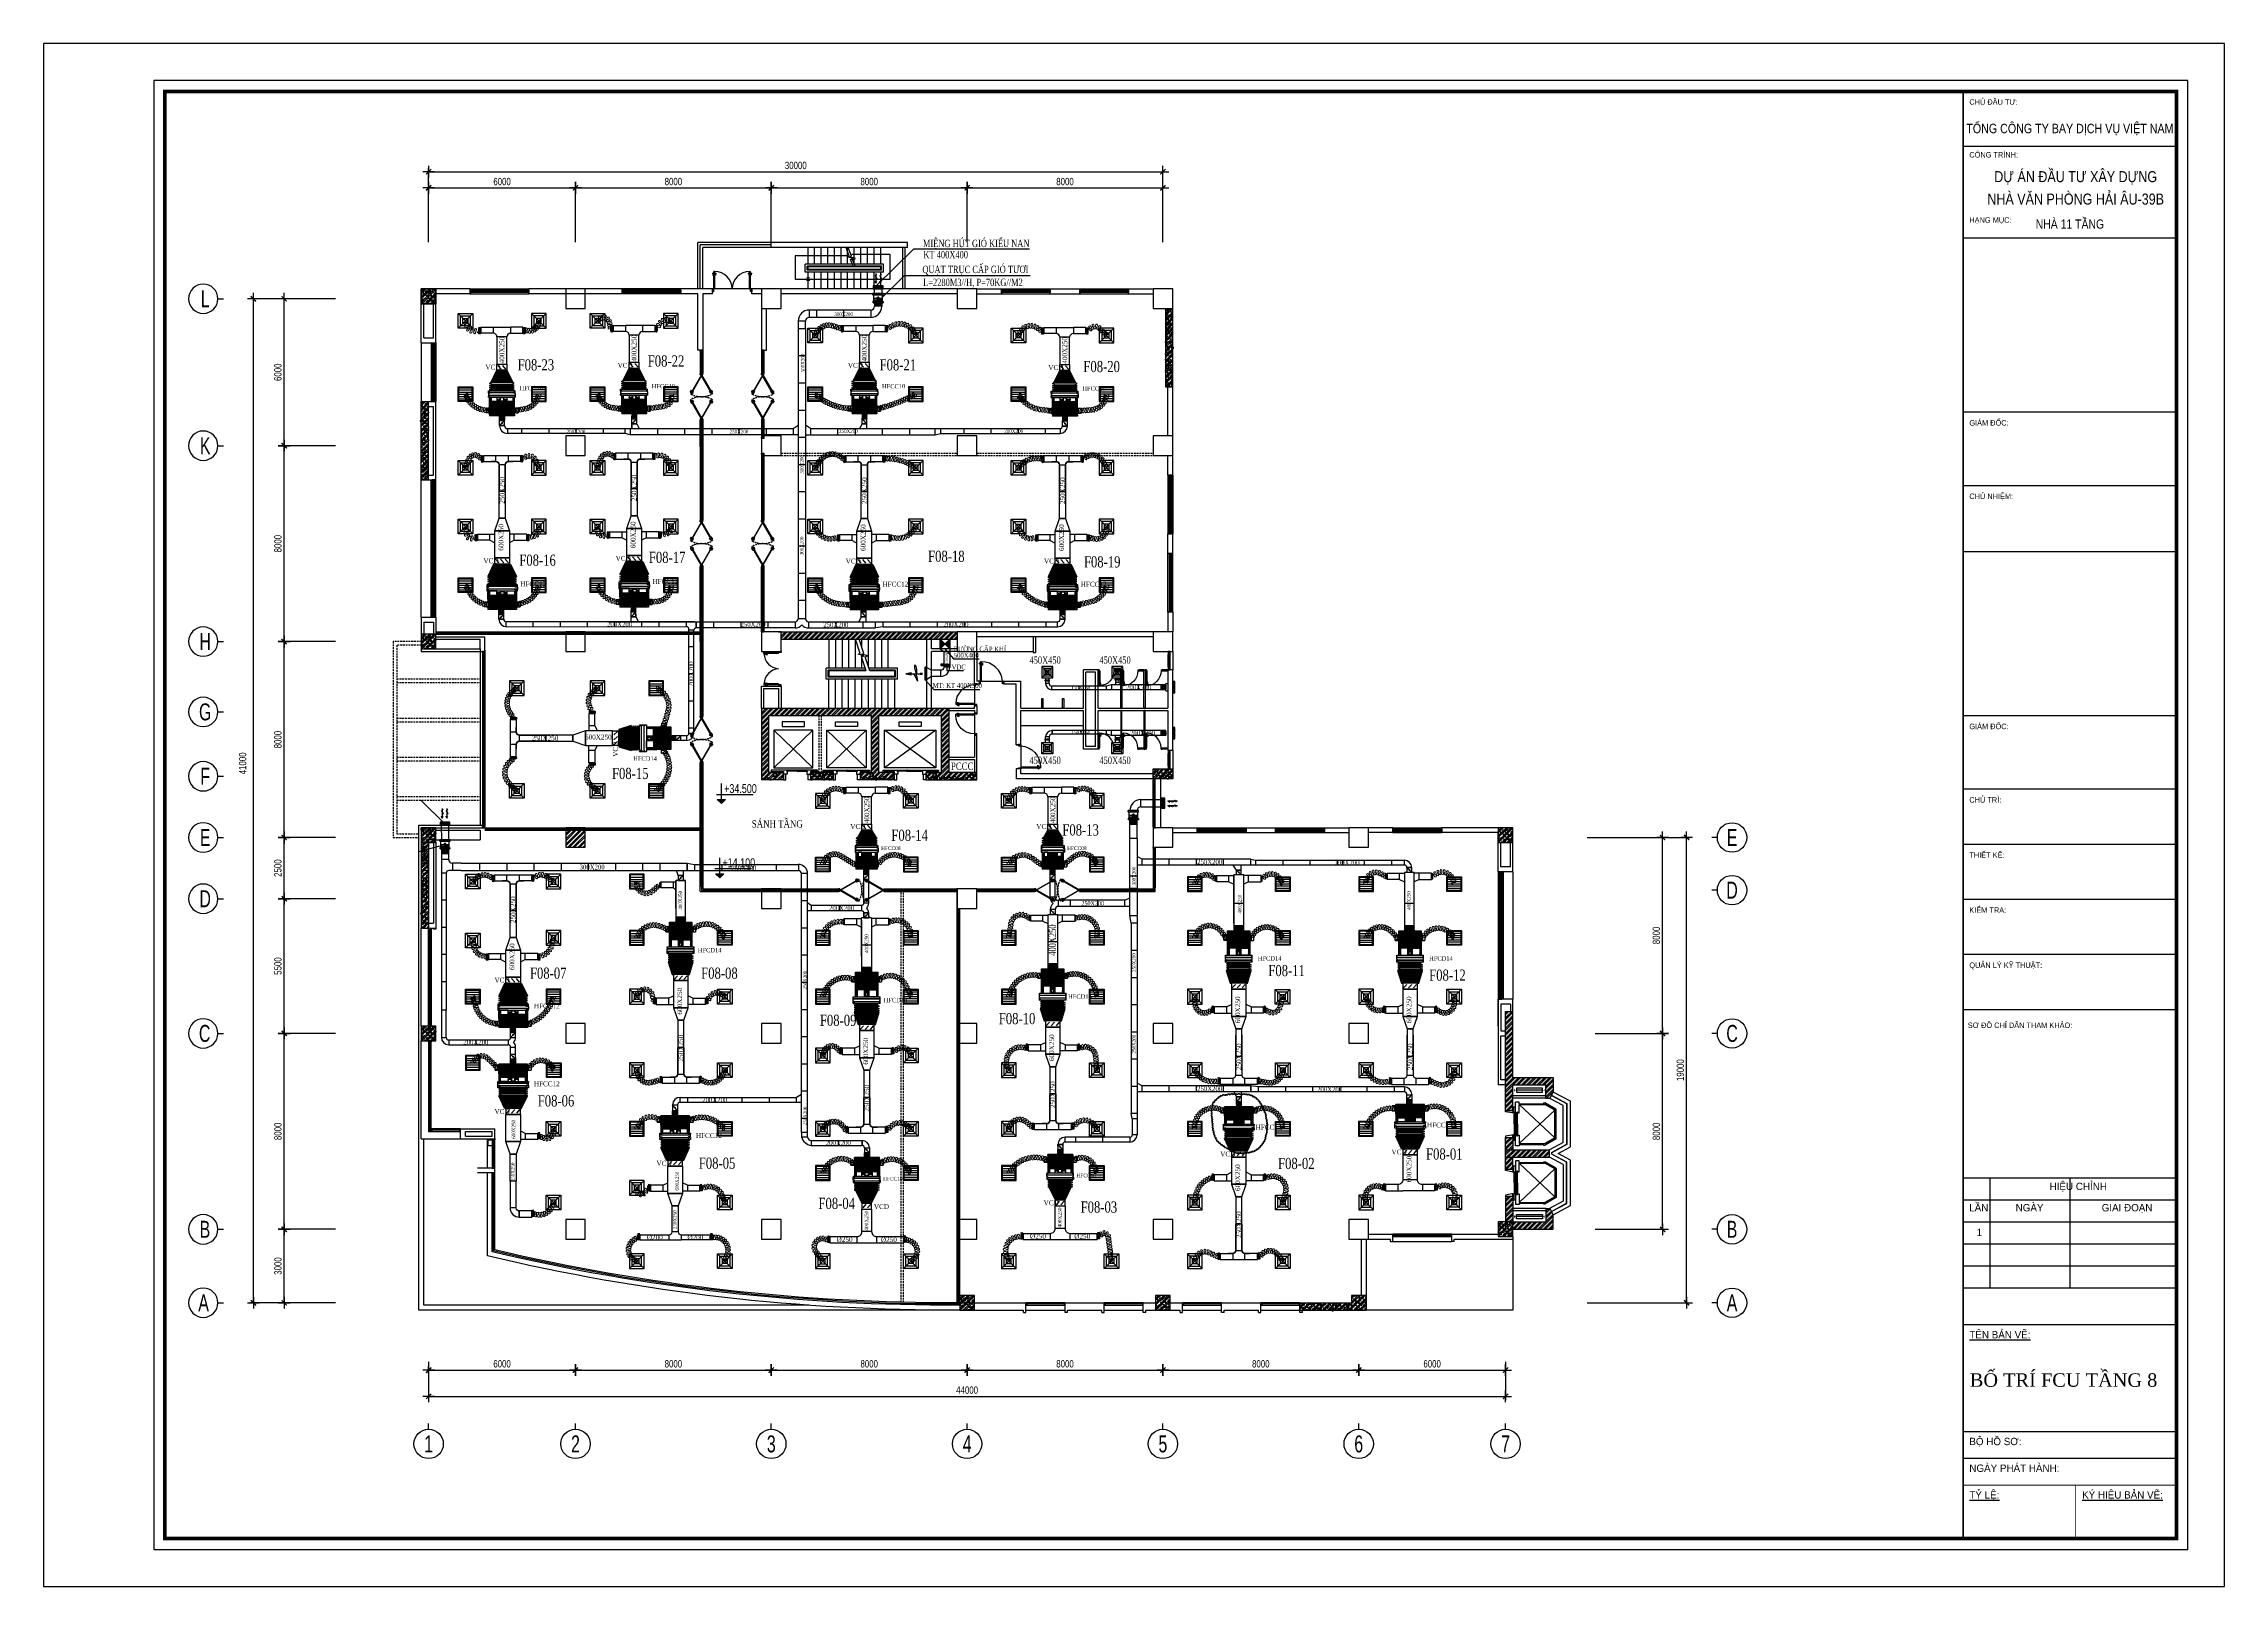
# Model space of a CAD drawing. Header units: metres. Extents: x 352651 to 1421851, y -87441 to -24441.
# Drawn here: x 976351 to 1065451, y -87441 to -24441 of the extents above; entities that cross this region are included whole.
import ezdxf
from ezdxf.enums import TextEntityAlignment as Align

# ---------------------------------------------------------------- set-up
doc = ezdxf.new("R2010")
doc.units = ezdxf.units.M
doc.header["$LTSCALE"] = 300
doc.header["$MEASUREMENT"] = 0
doc.header["$PDMODE"] = 2
doc.linetypes.add('DASHED2', pattern=[0.375, 0.25, -0.125])
doc.layers.get('0').update_dxf_attribs({"linetype": 'CONTINUOUS'})
doc.layers.get('Defpoints').update_dxf_attribs({"linetype": 'CONTINUOUS'})
for name, color, linetype in [('0-TEXT', 7, 'CONTINUOUS'), ('0-THAY', 7, 'CONTINUOUS'), ('100', 2, 'CONTINUOUS'), ('bat noi mem', 4, 'CONTINUOUS'), ('CUA', 8, 'CONTINUOUS'), ('CUAGIO', 2, 'CONTINUOUS'), ('dien', 2, 'CONTINUOUS'), ('DIM', 1, 'CONTINUOUS'), ('HATCH', 145, 'CONTINUOUS'), ('KHUAT', 8, 'DASHED2'), ('KT', 1, 'CONTINUOUS'), ('NOITHAT', 145, 'CONTINUOUS'), ('TEXT', 4, 'CONTINUOUS'), ('THAY', 9, 'CONTINUOUS'), ('thiet bi', 11, 'CONTINUOUS'), ('TUONG', 7, 'CONTINUOUS'), ('vach', 6, 'CONTINUOUS')]:
    doc.layers.add(name, color=color, linetype=linetype)
doc.layers.add('noi mem', color=5, linetype='BATTING', lineweight=0)
doc.styles.add('20', font='vntimeh.shx', dxfattribs={"width": 0.75, "bigfont": 'vns.shx'})
doc.styles.add('ANO', font='VnAvantH.TTF')
doc.styles.add('chu thich', font='vntimeh.shx', dxfattribs={"width": 0.8})
doc.styles.add('CHUKICHTHUOC', font='vnshx.shx', dxfattribs={"width": 0.8, "height": 300, "bigfont": '@extfont2.shx'})
doc.styles.add('CHUTENTRUC', font='VnAvantH.TTF', dxfattribs={"width": 0.8})
doc.styles.add('PHU', font='vntimeh.shx', dxfattribs={"width": 0.8})
doc.styles.add('ROMANS', font='romans.shx', dxfattribs={"width": 0.75, "bigfont": 'romancvn.shx'})
doc.styles.add('VnAvntH', font='VnAvantH.TTF', dxfattribs={"width": 0.85})
doc.styles.add('VNCC-RMD', font='vntimeh.shx', dxfattribs={"width": 0.75, "height": 300, "bigfont": 'vns.shx'})
doc.linetypes.add('BATTING', pattern='A,0.0001,-0.1,[134,ltypeshp.shx,S=0.1,R=0,X=-0.1,Y=0],-0.2,[134,ltypeshp.shx,S=0.1,R=180,X=0.1,Y=0],-0.1', length=0.4001)
doc.dimstyles.new('150', dxfattribs={"dimscale": 150, "dimtxt": 2, "dimasz": 0.1, "dimexe": 1, "dimexo": 0, "dimgap": 0.7, "dimtad": 1, "dimdec": 0, "dimzin": 0, "dimdsep": 46, "dimtxsty": 'CHUKICHTHUOC', "dimblk": 'ARR', "dimcen": 0, "dimdle": 1, "dimclrd": 3, "dimclre": 3, "dimclrt": 3, "dimadec": 0, "dimazin": 0, "dimtfac": 1, "dimtdec": 0, "dimtix": 1, "dimtmove": 2, "dimatfit": 3, "dimldrblk": 'ARR', "dimfxl": 1, "dimtolj": 1, "dimtzin": 0, "dimarcsym": 0})
pattern_1 = [(45, (533849.62, -347750.56), (-106.066017, 106.066017), []), (45, (533920.34, -347750.56), (-106.066017, 106.066017), [])]
pattern_2 = [(50, (533849.62, -347750.56), (215.178055, -18.82564), [22.5, -247.5]), (355, (533849.62, -347750.56), (-41.6254, 225.65764), [18, -198]), (100.4514, (533867.56, -347752.12), (173.552815, 206.83186), [19.12206, -210.34263]), (46.1842, (533849.62, -347690.56), (320.17231, -49.6557), [33.75, -371.25]), (96.6356, (533876.3, -347694.7), (280.39881, 292.23536), [28.68309, -315.5139]), (351.1842, (533849.62, -347690.56), (280.39858, 292.23558), [27, -297]), (21, (533879.62, -347705.56), (179.072116, -120.785667), [22.5, -247.5]), (326, (533879.62, -347705.56), (72.9946, 217.54501), [18, -198]), (71.4514, (533894.55, -347715.62), (252.06679, 96.75915), [19.12206, -210.34263]), (37.5, (533849.624, -347750.556), (3.647957, 99.868156), [0, -195.6, 0, -201, 0, -198.75]), (7.5, (533849.62, -347750.56), (78.920861, 118.323514), [0, -114.6, 0, -191.1, 0, -75.75]), (327.5, (533782.724, -347750.556), (160.146731, -6.766462), [0, -75, 0, -234, 0, -310.5]), (317.5, (533752.72, -347750.56), (174.95585, 30.031495), [0, -97.5, 0, -155.4, 0, -220.5])]
pattern_3 = [(45, (533849.62, -347750.56), (-106.066017, 106.066017), []), (45, (533920.34, -347750.56), (-106.066017, 106.066017), [])]
pattern_4 = [(50, (250441.95, -347750.56), (215.178055, -18.82564), [22.5, -247.5]), (355, (250441.95, -347750.56), (-41.6254, 225.65764), [18, -198]), (100.4514, (250459.88, -347752.12), (173.552815, 206.831863), [19.122057, -210.342634]), (46.1842, (250441.95, -347690.56), (320.172315, -49.655704), [33.75, -371.25]), (96.6356, (250468.63, -347694.7), (280.39881, 292.23536), [28.68309, -315.5139]), (351.1842, (250441.95, -347690.56), (280.39858, 292.23558), [27, -297]), (21, (250471.95, -347705.56), (179.072116, -120.785667), [22.5, -247.5]), (326, (250471.95, -347705.56), (72.9946, 217.545014), [18, -198]), (71.4514, (250486.87, -347715.62), (252.06679, 96.75915), [19.122057, -210.342634]), (37.5, (250441.95, -347750.556), (3.6479566, 99.868156), [0, -195.6, 0, -201, 0, -198.75]), (7.5, (250441.95, -347750.56), (78.920861, 118.323514), [0, -114.6, 0, -191.1, 0, -75.75]), (327.5, (250375.05, -347750.556), (160.146731, -6.7664615), [0, -75, 0, -234, 0, -310.5]), (317.5, (250345.05, -347750.56), (174.95585, 30.031495), [0, -97.5, 0, -155.4, 0, -220.5])]
pattern_5 = [(45, (250441.95, -347750.56), (-106.066017, 106.066017), []), (45, (250512.66, -347750.56), (-106.066017, 106.066017), [])]
pattern_6 = [(0, (548695.674, -331490.506), (6.25, 12.5), [0, -12.5])]
pattern_7 = [(0, (533895.674, -331479.181), (6.25, 12.5), [0, -12.5])]
pattern_8 = [(0, (539295.674, -331379.217), (6.25, 12.5), [0, -12.5])]
pattern_9 = [(0, (556795.674, -331490.506), (6.25, 12.5), [0, -12.5])]
pattern_10 = [(45, (174941.88, -88621.382), (-17.6776695, 17.6776695), [])]
pattern_11 = [(90, (1057804.174, -608471.175), (12.5, 6.25), [0, -12.5])]
pattern_12 = [(180, (1587850.941, -4848.227), (-6.25, 12.5), [0, -12.5])]
pattern_13 = [(180, (1580850.941, -4848.227), (-6.25, 12.5), [0, -12.5])]
pattern_14 = [(180, (1573250.981, -6395.555), (-6.25, 12.5), [0, -12.5])]
pattern_15 = [(180, (1565650.941, -6539.427), (-6.25, 12.5), [0, -12.5])]
pattern_16 = [(180, (1558050.941, -4495.648), (-6.25, 12.5), [0, -12.5])]
pattern_17 = [(0, (179928.699, -113850.794), (6.25, 12.5), [0, -12.5])]
pattern_18 = [(0, (187528.832, -113850.794), (6.25, 12.5), [0, -12.5])]
pattern_19 = [(0, (540965.555, 215751.666), (6.25, -12.5), [0, -12.5])]
pattern_20 = [(0, (563996.002, 216126.754), (6.25, -12.5), [0, -12.5])]
pattern_21 = [(0, (570995.674, 216212.526), (6.25, -12.5), [0, -12.5])]
pattern_22 = [(0, (534345.589, 217866.523), (6.25, -12.5), [0, -12.5])]
pattern_23 = [(0, (534345.589, -348603.133), (6.25, 12.5), [0, -12.5])]
pattern_24 = [(45, (353300, 0), (-26.5165043, 26.5165043), []), (135, (353300, 0), (-26.5165043, -26.5165043), [])]

# ---------------------------------------------------------------- blocks, each defined once
blk = doc.blocks.new('ARR')
at = {"color": 1}
for p, q in [((-16, 0), (16, 0)), ((0, -16), (0, 16))]:
    blk.add_line(p, q, dxfattribs=at)
at = {"color": 3, "const_width": 3.6}
blk.add_lwpolyline([(-7.1, -7.1), (7.1, 7.1)], dxfattribs=at)
blk = doc.blocks.new('*D261')
at = {"layer": 'Defpoints', "color": 0, "transparency": 16777216}
for p in [(986179, -72860), (988280, -72860), (988280, -75860)]:
    blk.add_point(p, dxfattribs=at)
at = {"layer": 'DIM', "color": 3, "lineweight": -2, "transparency": 16777216}
for p, q in [((988280, -72860), (986029, -72860)), ((986179, -75845), (986179, -72875)), ((988280, -75860), (986029, -75860))]:
    blk.add_line(p, q, dxfattribs=at)
at = {"layer": 'DIM', "color": 3, "lineweight": -2, "transparency": 16777216, "xscale": 15, "yscale": 15, "zscale": 15}
for p, rotation in [((986179, -72860), 90), ((986179, -75860), 270)]:
    blk.add_blockref('ARR', p, dxfattribs=dict(at, rotation=rotation))
at = {"layer": 'DIM', "color": 3, "transparency": 16777216, "insert": (985924, -74360), "char_height": 300, "attachment_point": 5, "rotation": 90, "style": 'CHUKICHTHUOC'}
blk.add_mtext('\\A1;3000', dxfattribs=at)
blk = doc.blocks.new('*D262')
at = {"layer": 'Defpoints', "color": 0, "transparency": 16777216}
for p in [(986179, -64860), (988280, -64860), (988280, -72860)]:
    blk.add_point(p, dxfattribs=at)
at = {"layer": 'DIM', "color": 3, "lineweight": -2, "transparency": 16777216}
for p, q in [((988280, -64860), (986029, -64860)), ((986179, -72845), (986179, -64875)), ((988280, -72860), (986029, -72860))]:
    blk.add_line(p, q, dxfattribs=at)
at = {"layer": 'DIM', "color": 3, "lineweight": -2, "transparency": 16777216, "xscale": 15, "yscale": 15, "zscale": 15}
for p, rotation in [((986179, -64860), 90), ((986179, -72860), 270)]:
    blk.add_blockref('ARR', p, dxfattribs=dict(at, rotation=rotation))
at = {"layer": 'DIM', "color": 3, "transparency": 16777216, "insert": (985924, -68860), "char_height": 300, "attachment_point": 5, "rotation": 90, "style": 'CHUKICHTHUOC'}
blk.add_mtext('\\A1;8000', dxfattribs=at)
blk = doc.blocks.new('*D263')
at = {"layer": 'Defpoints', "color": 0, "transparency": 16777216}
for p in [(986179, -34860), (988280, -34860), (988280, -40860)]:
    blk.add_point(p, dxfattribs=at)
at = {"layer": 'DIM', "color": 3, "lineweight": -2, "transparency": 16777216}
for p, q in [((988280, -34860), (986029, -34860)), ((986179, -40845), (986179, -34875)), ((988280, -40860), (986029, -40860))]:
    blk.add_line(p, q, dxfattribs=at)
at = {"layer": 'DIM', "color": 3, "lineweight": -2, "transparency": 16777216, "xscale": 15, "yscale": 15, "zscale": 15}
for p, rotation in [((986179, -34860), 90), ((986179, -40860), 270)]:
    blk.add_blockref('ARR', p, dxfattribs=dict(at, rotation=rotation))
at = {"layer": 'DIM', "color": 3, "transparency": 16777216, "insert": (985924, -37860), "char_height": 300, "attachment_point": 5, "rotation": 90, "style": 'CHUKICHTHUOC'}
blk.add_mtext('\\A1;6000', dxfattribs=at)
blk = doc.blocks.new('*D264')
at = {"layer": 'Defpoints', "color": 0, "transparency": 16777216}
for p in [(984920, -34860), (988280, -34860), (988280, -75860)]:
    blk.add_point(p, dxfattribs=at)
at = {"layer": 'DIM', "color": 3, "lineweight": -2, "transparency": 16777216}
for p, q in [((988280, -34860), (984770, -34860)), ((984920, -75845), (984920, -34875)), ((988280, -75860), (984770, -75860))]:
    blk.add_line(p, q, dxfattribs=at)
at = {"layer": 'DIM', "color": 3, "lineweight": -2, "transparency": 16777216, "xscale": 15, "yscale": 15, "zscale": 15}
for p, rotation in [((984920, -34860), 90), ((984920, -75860), 270)]:
    blk.add_blockref('ARR', p, dxfattribs=dict(at, rotation=rotation))
at = {"layer": 'DIM', "color": 3, "transparency": 16777216, "insert": (984482, -53832), "char_height": 300, "attachment_point": 5, "rotation": 90, "style": 'CHUKICHTHUOC'}
blk.add_mtext('\\A1;41000', dxfattribs=at)
blk = doc.blocks.new('*D265')
at = {"layer": 'Defpoints', "color": 0, "transparency": 16777216}
for p in [(998082, -78749), (1006082, -78609), (1006082, -78749)]:
    blk.add_point(p, dxfattribs=at)
at = {"layer": 'DIM', "color": 3, "lineweight": -2, "transparency": 16777216}
for p, q in [((998082, -78749), (998082, -78459)), ((998097, -78609), (1006067, -78609)), ((1006082, -78749), (1006082, -78459))]:
    blk.add_line(p, q, dxfattribs=at)
at = {"layer": 'DIM', "color": 3, "lineweight": -2, "transparency": 16777216, "xscale": 15, "yscale": 15, "zscale": 15, "rotation": 180}
blk.add_blockref('ARR', (998082, -78609), dxfattribs=at)
at = {"layer": 'DIM', "color": 3, "lineweight": -2, "transparency": 16777216, "xscale": 15, "yscale": 15, "zscale": 15}
blk.add_blockref('ARR', (1006082, -78609), dxfattribs=at)
at = {"layer": 'DIM', "color": 3, "transparency": 16777216, "insert": (1002082, -78354), "char_height": 300, "attachment_point": 5, "style": 'CHUKICHTHUOC'}
blk.add_mtext('\\A1;8000', dxfattribs=at)
blk = doc.blocks.new('*D266')
at = {"layer": 'Defpoints', "color": 0, "transparency": 16777216}
for p in [(1006082, -78749), (1014082, -78609), (1014082, -78749)]:
    blk.add_point(p, dxfattribs=at)
at = {"layer": 'DIM', "color": 3, "lineweight": -2, "transparency": 16777216}
for p, q in [((1006082, -78749), (1006082, -78459)), ((1006097, -78609), (1014067, -78609)), ((1014082, -78749), (1014082, -78459))]:
    blk.add_line(p, q, dxfattribs=at)
at = {"layer": 'DIM', "color": 3, "lineweight": -2, "transparency": 16777216, "xscale": 15, "yscale": 15, "zscale": 15, "rotation": 180}
blk.add_blockref('ARR', (1006082, -78609), dxfattribs=at)
at = {"layer": 'DIM', "color": 3, "lineweight": -2, "transparency": 16777216, "xscale": 15, "yscale": 15, "zscale": 15}
blk.add_blockref('ARR', (1014082, -78609), dxfattribs=at)
at = {"layer": 'DIM', "color": 3, "transparency": 16777216, "insert": (1010082, -78354), "char_height": 300, "attachment_point": 5, "style": 'CHUKICHTHUOC'}
blk.add_mtext('\\A1;8000', dxfattribs=at)
blk = doc.blocks.new('*D267')
at = {"layer": 'Defpoints', "color": 0, "transparency": 16777216}
for p in [(1014082, -78749), (1022082, -78609), (1022082, -78749)]:
    blk.add_point(p, dxfattribs=at)
at = {"layer": 'DIM', "color": 3, "lineweight": -2, "transparency": 16777216}
for p, q in [((1014082, -78749), (1014082, -78459)), ((1014097, -78609), (1022067, -78609)), ((1022082, -78749), (1022082, -78459))]:
    blk.add_line(p, q, dxfattribs=at)
at = {"layer": 'DIM', "color": 3, "lineweight": -2, "transparency": 16777216, "xscale": 15, "yscale": 15, "zscale": 15, "rotation": 180}
blk.add_blockref('ARR', (1014082, -78609), dxfattribs=at)
at = {"layer": 'DIM', "color": 3, "lineweight": -2, "transparency": 16777216, "xscale": 15, "yscale": 15, "zscale": 15}
blk.add_blockref('ARR', (1022082, -78609), dxfattribs=at)
at = {"layer": 'DIM', "color": 3, "transparency": 16777216, "insert": (1018082, -78354), "char_height": 300, "attachment_point": 5, "style": 'CHUKICHTHUOC'}
blk.add_mtext('\\A1;8000', dxfattribs=at)
blk = doc.blocks.new('*D268')
at = {"layer": 'Defpoints', "color": 0, "transparency": 16777216}
for p in [(1022082, -78749), (1030082, -78609), (1030082, -78749)]:
    blk.add_point(p, dxfattribs=at)
at = {"layer": 'DIM', "color": 3, "lineweight": -2, "transparency": 16777216}
for p, q in [((1022082, -78749), (1022082, -78459)), ((1022097, -78609), (1030067, -78609)), ((1030082, -78749), (1030082, -78459))]:
    blk.add_line(p, q, dxfattribs=at)
at = {"layer": 'DIM', "color": 3, "lineweight": -2, "transparency": 16777216, "xscale": 15, "yscale": 15, "zscale": 15, "rotation": 180}
blk.add_blockref('ARR', (1022082, -78609), dxfattribs=at)
at = {"layer": 'DIM', "color": 3, "lineweight": -2, "transparency": 16777216, "xscale": 15, "yscale": 15, "zscale": 15}
blk.add_blockref('ARR', (1030082, -78609), dxfattribs=at)
at = {"layer": 'DIM', "color": 3, "transparency": 16777216, "insert": (1026082, -78354), "char_height": 300, "attachment_point": 5, "style": 'CHUKICHTHUOC'}
blk.add_mtext('\\A1;8000', dxfattribs=at)
blk = doc.blocks.new('*D269')
at = {"layer": 'Defpoints', "color": 0, "transparency": 16777216}
for p in [(1030082, -78749), (1036082, -78609), (1036082, -78749)]:
    blk.add_point(p, dxfattribs=at)
at = {"layer": 'DIM', "color": 3, "lineweight": -2, "transparency": 16777216}
for p, q in [((1030082, -78749), (1030082, -78459)), ((1030097, -78609), (1036067, -78609)), ((1036082, -78749), (1036082, -78459))]:
    blk.add_line(p, q, dxfattribs=at)
at = {"layer": 'DIM', "color": 3, "lineweight": -2, "transparency": 16777216, "xscale": 15, "yscale": 15, "zscale": 15, "rotation": 180}
blk.add_blockref('ARR', (1030082, -78609), dxfattribs=at)
at = {"layer": 'DIM', "color": 3, "lineweight": -2, "transparency": 16777216, "xscale": 15, "yscale": 15, "zscale": 15}
blk.add_blockref('ARR', (1036082, -78609), dxfattribs=at)
at = {"layer": 'DIM', "color": 3, "transparency": 16777216, "insert": (1033082, -78354), "char_height": 300, "attachment_point": 5, "style": 'CHUKICHTHUOC'}
blk.add_mtext('\\A1;6000', dxfattribs=at)
blk = doc.blocks.new('*D270')
at = {"layer": 'Defpoints', "color": 0, "transparency": 16777216}
for p in [(992082, -78265), (1036082, -78265), (1036082, -79683)]:
    blk.add_point(p, dxfattribs=at)
at = {"layer": 'DIM', "color": 3, "lineweight": -2, "transparency": 16777216}
for p, q in [((992082, -78265), (992082, -79833)), ((1036082, -78265), (1036082, -79833)), ((992097, -79683), (1036067, -79683))]:
    blk.add_line(p, q, dxfattribs=at)
at = {"layer": 'DIM', "color": 3, "lineweight": -2, "transparency": 16777216, "xscale": 15, "yscale": 15, "zscale": 15, "rotation": 180}
blk.add_blockref('ARR', (992082, -79683), dxfattribs=at)
at = {"layer": 'DIM', "color": 3, "lineweight": -2, "transparency": 16777216, "xscale": 15, "yscale": 15, "zscale": 15}
blk.add_blockref('ARR', (1036082, -79683), dxfattribs=at)
at = {"layer": 'DIM', "color": 3, "transparency": 16777216, "insert": (1014082, -79428), "char_height": 300, "attachment_point": 5, "style": 'CHUKICHTHUOC'}
blk.add_mtext('\\A1;44000', dxfattribs=at)
blk = doc.blocks.new('*D271')
at = {"layer": 'Defpoints', "color": 0, "transparency": 16777216}
for p in [(1039739, -64860), (1042497, -64860), (1039739, -72860)]:
    blk.add_point(p, dxfattribs=at)
at = {"layer": 'DIM', "color": 3, "lineweight": -2, "transparency": 16777216}
for p, q in [((1039739, -64860), (1042647, -64860)), ((1042497, -72845), (1042497, -64875)), ((1039739, -72860), (1042647, -72860))]:
    blk.add_line(p, q, dxfattribs=at)
at = {"layer": 'DIM', "color": 3, "lineweight": -2, "transparency": 16777216, "xscale": 15, "yscale": 15, "zscale": 15}
for p, rotation in [((1042497, -64860), 90), ((1042497, -72860), 270)]:
    blk.add_blockref('ARR', p, dxfattribs=dict(at, rotation=rotation))
at = {"layer": 'DIM', "color": 3, "transparency": 16777216, "insert": (1042242, -68860), "char_height": 300, "attachment_point": 5, "rotation": 90, "style": 'CHUKICHTHUOC'}
blk.add_mtext('\\A1;8000', dxfattribs=at)
blk = doc.blocks.new('*D272')
at = {"layer": 'Defpoints', "color": 0, "transparency": 16777216}
for p in [(1039739, -56860), (1042497, -56860), (1039739, -64860)]:
    blk.add_point(p, dxfattribs=at)
at = {"layer": 'DIM', "color": 3, "lineweight": -2, "transparency": 16777216}
for p, q in [((1039739, -56860), (1042647, -56860)), ((1042497, -64845), (1042497, -56875)), ((1039739, -64860), (1042647, -64860))]:
    blk.add_line(p, q, dxfattribs=at)
at = {"layer": 'DIM', "color": 3, "lineweight": -2, "transparency": 16777216, "xscale": 15, "yscale": 15, "zscale": 15}
for p, rotation in [((1042497, -56860), 90), ((1042497, -64860), 270)]:
    blk.add_blockref('ARR', p, dxfattribs=dict(at, rotation=rotation))
at = {"layer": 'DIM', "color": 3, "transparency": 16777216, "insert": (1042242, -60860), "char_height": 300, "attachment_point": 5, "rotation": 90, "style": 'CHUKICHTHUOC'}
blk.add_mtext('\\A1;8000', dxfattribs=at)
blk = doc.blocks.new('*D273')
at = {"layer": 'Defpoints', "color": 0, "transparency": 16777216}
for p in [(1039411, -56860), (1043478, -56860), (1039411, -75860)]:
    blk.add_point(p, dxfattribs=at)
at = {"layer": 'DIM', "color": 3, "lineweight": -2, "transparency": 16777216}
for p, q in [((1039411, -56860), (1043628, -56860)), ((1043478, -75845), (1043478, -56875)), ((1039411, -75860), (1043628, -75860))]:
    blk.add_line(p, q, dxfattribs=at)
at = {"layer": 'DIM', "color": 3, "lineweight": -2, "transparency": 16777216, "xscale": 15, "yscale": 15, "zscale": 15}
for p, rotation in [((1043478, -56860), 90), ((1043478, -75860), 270)]:
    blk.add_blockref('ARR', p, dxfattribs=dict(at, rotation=rotation))
at = {"layer": 'DIM', "color": 3, "transparency": 16777216, "insert": (1043223, -66360), "char_height": 300, "attachment_point": 5, "rotation": 90, "style": 'CHUKICHTHUOC'}
blk.add_mtext('\\A1;19000', dxfattribs=at)
blk = doc.blocks.new('*D274')
at = {"layer": 'Defpoints', "color": 0, "transparency": 16777216}
for p in [(992082, -78749), (998082, -78609), (998082, -78749)]:
    blk.add_point(p, dxfattribs=at)
at = {"layer": 'DIM', "color": 3, "lineweight": -2, "transparency": 16777216}
for p, q in [((992082, -78749), (992082, -78459)), ((992097, -78609), (998067, -78609)), ((998082, -78749), (998082, -78459))]:
    blk.add_line(p, q, dxfattribs=at)
at = {"layer": 'DIM', "color": 3, "lineweight": -2, "transparency": 16777216, "xscale": 15, "yscale": 15, "zscale": 15, "rotation": 180}
blk.add_blockref('ARR', (992082, -78609), dxfattribs=at)
at = {"layer": 'DIM', "color": 3, "lineweight": -2, "transparency": 16777216, "xscale": 15, "yscale": 15, "zscale": 15}
blk.add_blockref('ARR', (998082, -78609), dxfattribs=at)
at = {"layer": 'DIM', "color": 3, "transparency": 16777216, "insert": (995082, -78354), "char_height": 300, "attachment_point": 5, "style": 'CHUKICHTHUOC'}
blk.add_mtext('\\A1;6000', dxfattribs=at)
blk = doc.blocks.new('*D275')
at = {"layer": 'Defpoints', "color": 0, "transparency": 16777216}
for p in [(986179, -40860), (988280, -40860), (988280, -48860)]:
    blk.add_point(p, dxfattribs=at)
at = {"layer": 'DIM', "color": 3, "lineweight": -2, "transparency": 16777216}
for p, q in [((988280, -40860), (986029, -40860)), ((986179, -48845), (986179, -40875)), ((988280, -48860), (986029, -48860))]:
    blk.add_line(p, q, dxfattribs=at)
at = {"layer": 'DIM', "color": 3, "lineweight": -2, "transparency": 16777216, "xscale": 15, "yscale": 15, "zscale": 15}
for p, rotation in [((986179, -40860), 90), ((986179, -48860), 270)]:
    blk.add_blockref('ARR', p, dxfattribs=dict(at, rotation=rotation))
at = {"layer": 'DIM', "color": 3, "transparency": 16777216, "insert": (985924, -44860), "char_height": 300, "attachment_point": 5, "rotation": 90, "style": 'CHUKICHTHUOC'}
blk.add_mtext('\\A1;8000', dxfattribs=at)
blk = doc.blocks.new('*D276')
at = {"layer": 'Defpoints', "color": 0, "transparency": 16777216}
for p in [(986179, -48860), (988030, -48860), (988280, -56860)]:
    blk.add_point(p, dxfattribs=at)
at = {"layer": 'DIM', "color": 3, "lineweight": -2, "transparency": 16777216}
for p, q in [((988030, -48860), (986029, -48860)), ((986179, -56845), (986179, -48875)), ((988280, -56860), (986029, -56860))]:
    blk.add_line(p, q, dxfattribs=at)
at = {"layer": 'DIM', "color": 3, "lineweight": -2, "transparency": 16777216, "xscale": 15, "yscale": 15, "zscale": 15}
for p, rotation in [((986179, -48860), 90), ((986179, -56860), 270)]:
    blk.add_blockref('ARR', p, dxfattribs=dict(at, rotation=rotation))
at = {"layer": 'DIM', "color": 3, "transparency": 16777216, "insert": (985924, -52860), "char_height": 300, "attachment_point": 5, "rotation": 90, "style": 'CHUKICHTHUOC'}
blk.add_mtext('\\A1;8000', dxfattribs=at)
blk = doc.blocks.new('*D277')
at = {"layer": 'Defpoints', "color": 0, "transparency": 16777216}
for p in [(986179, -59360), (988280, -59360), (988280, -64860)]:
    blk.add_point(p, dxfattribs=at)
at = {"layer": 'DIM', "color": 3, "lineweight": -2, "transparency": 16777216}
for p, q in [((988280, -59360), (986029, -59360)), ((986179, -64845), (986179, -59375)), ((988280, -64860), (986029, -64860))]:
    blk.add_line(p, q, dxfattribs=at)
at = {"layer": 'DIM', "color": 3, "lineweight": -2, "transparency": 16777216, "xscale": 15, "yscale": 15, "zscale": 15}
for p, rotation in [((986179, -59360), 90), ((986179, -64860), 270)]:
    blk.add_blockref('ARR', p, dxfattribs=dict(at, rotation=rotation))
at = {"layer": 'DIM', "color": 3, "transparency": 16777216, "insert": (985924, -62110), "char_height": 300, "attachment_point": 5, "rotation": 90, "style": 'CHUKICHTHUOC'}
blk.add_mtext('\\A1;5500', dxfattribs=at)
blk = doc.blocks.new('*D278')
at = {"layer": 'Defpoints', "color": 0, "transparency": 16777216}
for p in [(986179, -56860), (988280, -56860), (988280, -59360)]:
    blk.add_point(p, dxfattribs=at)
at = {"layer": 'DIM', "color": 3, "lineweight": -2, "transparency": 16777216}
for p, q in [((988280, -56860), (986029, -56860)), ((986179, -59345), (986179, -56875)), ((988280, -59360), (986029, -59360))]:
    blk.add_line(p, q, dxfattribs=at)
at = {"layer": 'DIM', "color": 3, "lineweight": -2, "transparency": 16777216, "xscale": 15, "yscale": 15, "zscale": 15}
for p, rotation in [((986179, -56860), 90), ((986179, -59360), 270)]:
    blk.add_blockref('ARR', p, dxfattribs=dict(at, rotation=rotation))
at = {"layer": 'DIM', "color": 3, "transparency": 16777216, "insert": (985924, -58110), "char_height": 300, "attachment_point": 5, "rotation": 90, "style": 'CHUKICHTHUOC'}
blk.add_mtext('\\A1;2500', dxfattribs=at)
blk = doc.blocks.new('COTSAN')
for p, q in [((-1.34, 2.54), (8.9, 2.54)), ((0, 1.04), (0, 5.58))]:
    blk.add_line(p, q)
blk.add_lwpolyline([(-1.2, 1.11), (1.2, 1.11), (0, 0)], close=True)
blk.add_solid([(-1.2, 1.11), (1.2, 1.11), (0, 0)])
at = {"style": 'ANO', "width": 0.75}
blk.add_attdef('+0.000', (0.77, 2.94), '', height=2.5, dxfattribs=at)
blk = doc.blocks.new('c1800')
at = {"layer": 'CUA', "ltscale": 0.2}
for p, q in [((47, 635), (-2, 635)), ((50, 0), (0, -100)), ((50, -100), (0, 0)), ((16, 619), (16, 570)), ((16, 570), (28, 570)), ((22, 661), (22, 607)), ((28, 619), (28, 570)), ((50, 0), (50, 710)), ((90, 710), (50, 710)), ((50, -100), (50, 0)), ((90, 0), (50, 0)), ((90, 0), (90, 710)), ((93, 635), (142, 635)), ((112, 619), (112, 570)), ((124, 570), (112, 570)), ((118, 661), (118, 607)), ((124, 619), (124, 570)), ((1507, 635), (1458, 635)), ((1476, 619), (1476, 570)), ((1476, 570), (1488, 570)), ((1482, 661), (1482, 607)), ((1488, 619), (1488, 570)), ((1510, 0), (1510, 710)), ((1510, 710), (1550, 710)), ((1510, 0), (1550, 0)), ((1550, 0), (1550, 710)), ((1550, -100), (1550, 0)), ((1550, -100), (1600, 0)), ((1550, 0), (1600, -100)), ((1553, 635), (1602, 635)), ((1572, 619), (1572, 570)), ((1584, 570), (1572, 570)), ((1578, 661), (1578, 607)), ((1584, 619), (1584, 570)), ((50, -100), (50, -100)), ((1550, -100), (1550, -100))]:
    blk.add_line(p, q, dxfattribs=at)
for points in [[(50, 0), (0, 0), (0, -100), (50, -100)], [(1550, 0), (1600, 0), (1600, -100), (1550, -100)]]:
    blk.add_lwpolyline(points, close=True, dxfattribs=at)
for centre in [(22, 635), (118, 635), (1482, 635), (1578, 635)]:
    blk.add_circle(centre, 17.3, dxfattribs=at)
for centre, start, end in [((90, 0), 0, 90), ((1510, 0), 90, 180)]:
    blk.add_arc(centre, 710, start, end, dxfattribs=at)
blk = doc.blocks.new('*D279')
at = {"layer": 'Defpoints', "color": 0, "transparency": 16777216}
for p in [(998082, -30329), (992082, -32544), (998082, -32544)]:
    blk.add_point(p, dxfattribs=at)
at = {"layer": 'DIM', "color": 3, "lineweight": -2, "transparency": 16777216}
for p, q in [((992082, -32544), (992082, -30179)), ((998082, -32544), (998082, -30179)), ((992097, -30329), (998067, -30329))]:
    blk.add_line(p, q, dxfattribs=at)
at = {"layer": 'DIM', "color": 3, "lineweight": -2, "transparency": 16777216, "xscale": 15, "yscale": 15, "zscale": 15, "rotation": 180}
blk.add_blockref('ARR', (992082, -30329), dxfattribs=at)
at = {"layer": 'DIM', "color": 3, "lineweight": -2, "transparency": 16777216, "xscale": 15, "yscale": 15, "zscale": 15}
blk.add_blockref('ARR', (998082, -30329), dxfattribs=at)
at = {"layer": 'DIM', "color": 3, "transparency": 16777216, "insert": (995082, -30074), "char_height": 300, "attachment_point": 5, "style": 'CHUKICHTHUOC'}
blk.add_mtext('\\A1;6000', dxfattribs=at)
blk = doc.blocks.new('*D280')
at = {"layer": 'Defpoints', "color": 0, "transparency": 16777216}
for p in [(1006082, -30329), (998082, -32544), (1006082, -32544)]:
    blk.add_point(p, dxfattribs=at)
at = {"layer": 'DIM', "color": 3, "lineweight": -2, "transparency": 16777216}
for p, q in [((998082, -32544), (998082, -30179)), ((1006082, -32544), (1006082, -30179)), ((998097, -30329), (1006067, -30329))]:
    blk.add_line(p, q, dxfattribs=at)
at = {"layer": 'DIM', "color": 3, "lineweight": -2, "transparency": 16777216, "xscale": 15, "yscale": 15, "zscale": 15, "rotation": 180}
blk.add_blockref('ARR', (998082, -30329), dxfattribs=at)
at = {"layer": 'DIM', "color": 3, "lineweight": -2, "transparency": 16777216, "xscale": 15, "yscale": 15, "zscale": 15}
blk.add_blockref('ARR', (1006082, -30329), dxfattribs=at)
at = {"layer": 'DIM', "color": 3, "transparency": 16777216, "insert": (1002082, -30074), "char_height": 300, "attachment_point": 5, "style": 'CHUKICHTHUOC'}
blk.add_mtext('\\A1;8000', dxfattribs=at)
blk = doc.blocks.new('*D281')
at = {"layer": 'Defpoints', "color": 0, "transparency": 16777216}
for p in [(1014082, -30329), (1006082, -32544), (1014082, -32544)]:
    blk.add_point(p, dxfattribs=at)
at = {"layer": 'DIM', "color": 3, "lineweight": -2, "transparency": 16777216}
for p, q in [((1006082, -32544), (1006082, -30179)), ((1014082, -32544), (1014082, -30179)), ((1006097, -30329), (1014067, -30329))]:
    blk.add_line(p, q, dxfattribs=at)
at = {"layer": 'DIM', "color": 3, "lineweight": -2, "transparency": 16777216, "xscale": 15, "yscale": 15, "zscale": 15, "rotation": 180}
blk.add_blockref('ARR', (1006082, -30329), dxfattribs=at)
at = {"layer": 'DIM', "color": 3, "lineweight": -2, "transparency": 16777216, "xscale": 15, "yscale": 15, "zscale": 15}
blk.add_blockref('ARR', (1014082, -30329), dxfattribs=at)
at = {"layer": 'DIM', "color": 3, "transparency": 16777216, "insert": (1010082, -30074), "char_height": 300, "attachment_point": 5, "style": 'CHUKICHTHUOC'}
blk.add_mtext('\\A1;8000', dxfattribs=at)
blk = doc.blocks.new('*D282')
at = {"layer": 'Defpoints', "color": 0, "transparency": 16777216}
for p in [(1022082, -30329), (1014082, -32544), (1022082, -32544)]:
    blk.add_point(p, dxfattribs=at)
at = {"layer": 'DIM', "color": 3, "lineweight": -2, "transparency": 16777216}
for p, q in [((1014082, -32544), (1014082, -30179)), ((1022082, -32544), (1022082, -30179)), ((1014097, -30329), (1022067, -30329))]:
    blk.add_line(p, q, dxfattribs=at)
at = {"layer": 'DIM', "color": 3, "lineweight": -2, "transparency": 16777216, "xscale": 15, "yscale": 15, "zscale": 15, "rotation": 180}
blk.add_blockref('ARR', (1014082, -30329), dxfattribs=at)
at = {"layer": 'DIM', "color": 3, "lineweight": -2, "transparency": 16777216, "xscale": 15, "yscale": 15, "zscale": 15}
blk.add_blockref('ARR', (1022082, -30329), dxfattribs=at)
at = {"layer": 'DIM', "color": 3, "transparency": 16777216, "insert": (1018082, -30074), "char_height": 300, "attachment_point": 5, "style": 'CHUKICHTHUOC'}
blk.add_mtext('\\A1;8000', dxfattribs=at)
blk = doc.blocks.new('*D283')
at = {"layer": 'Defpoints', "color": 0, "transparency": 16777216}
for p in [(1022082, -29671), (992082, -32544), (1022082, -32544)]:
    blk.add_point(p, dxfattribs=at)
at = {"layer": 'DIM', "color": 3, "lineweight": -2, "transparency": 16777216}
for p, q in [((992082, -32544), (992082, -29521)), ((992097, -29671), (1022067, -29671)), ((1022082, -32544), (1022082, -29521))]:
    blk.add_line(p, q, dxfattribs=at)
at = {"layer": 'DIM', "color": 3, "lineweight": -2, "transparency": 16777216, "xscale": 15, "yscale": 15, "zscale": 15, "rotation": 180}
blk.add_blockref('ARR', (992082, -29671), dxfattribs=at)
at = {"layer": 'DIM', "color": 3, "lineweight": -2, "transparency": 16777216, "xscale": 15, "yscale": 15, "zscale": 15}
blk.add_blockref('ARR', (1022082, -29671), dxfattribs=at)
at = {"layer": 'DIM', "color": 3, "transparency": 16777216, "insert": (1007082, -29416), "char_height": 300, "attachment_point": 5, "style": 'CHUKICHTHUOC'}
blk.add_mtext('\\A1;30000', dxfattribs=at)
blk = doc.blocks.new('A$C1C310622')
at = {"layer": 'CUA', "ltscale": 0.2}
for p, q in [((-167.75, -342.85), (-168.25, -343.35)), ((-167.75, -343.35), (-168.25, -342.85)), ((-167.75, -342.85), (-168.25, -342.85)), ((-168.25, -343.35), (-168.25, -342.85)), ((-167.75, -343.35), (-168.25, -343.35)), ((-167.75, -342.85), (-167.75, -343.35)), ((-167.75, -342.85), (-167.75, -343.35)), ((-167.75, -342.85), (-167.75, -342.85)), ((-161.95, -343.35), (-161.95, -349.35)), ((-161.95, -343.35), (-161.75, -343.35)), ((-161.75, -342.85), (-161.75, -343.35)), ((-161.75, -342.85), (-161.75, -342.85)), ((-161.75, -342.85), (-161.25, -342.85)), ((-161.75, -342.85), (-161.75, -343.35)), ((-161.75, -343.35), (-161.25, -342.85)), ((-161.75, -342.85), (-161.25, -343.35)), ((-161.75, -343.35), (-161.75, -349.35)), ((-161.75, -343.35), (-161.25, -343.35)), ((-161.25, -343.35), (-161.25, -342.85)), ((-161.99, -348.6), (-162.48, -348.6)), ((-162.29, -348.44), (-162.29, -347.94)), ((-162.29, -347.94), (-162.17, -347.94)), ((-162.23, -348.86), (-162.23, -348.31)), ((-162.17, -348.44), (-162.17, -347.94)), ((-161.95, -349.35), (-161.75, -349.35)), ((-161.75, -348.6), (-161.26, -348.6)), ((-161.56, -348.44), (-161.56, -347.94)), ((-161.44, -347.94), (-161.56, -347.94)), ((-161.5, -348.86), (-161.5, -348.31)), ((-161.44, -348.44), (-161.44, -347.94))]:
    blk.add_line(p, q, dxfattribs=at)
for centre in [(-162.23, -348.6), (-161.5, -348.6)]:
    blk.add_circle(centre, 0.173, dxfattribs=at)
at = {"layer": 'CUA', "linetype": 'Continuous'}
blk.add_arc((-161.75, -343.35), 6, 180, 268.23678, dxfattribs=at)
blk = doc.blocks.new('c1000')
at = {"layer": 'CUA', "ltscale": 0.2}
for p, q in [((50, 100), (50, 900)), ((90, 900), (50, 900)), ((90, 100), (90, 900)), ((47, 825), (-2, 825)), ((50, 100), (0, 0)), ((50, 0), (0, 100)), ((16, 809), (16, 760)), ((16, 760), (28, 760)), ((22, 851), (22, 797)), ((28, 809), (28, 760)), ((50, 0), (50, 100)), ((90, 100), (50, 100)), ((50, 0), (50, 0)), ((93, 825), (142, 825)), ((112, 809), (112, 760)), ((124, 760), (112, 760)), ((118, 851), (118, 797)), ((124, 809), (124, 760)), ((950, 0), (950, 100)), ((950, 0), (1000, 100)), ((950, 100), (1000, 0)), ((950, 0), (950, 0))]:
    blk.add_line(p, q, dxfattribs=at)
for points in [[(50, 100), (0, 100), (0, 0), (50, 0)], [(950, 100), (1000, 100), (1000, 0), (950, 0)]]:
    blk.add_lwpolyline(points, close=True, dxfattribs=at)
for centre in [(22, 825), (118, 825)]:
    blk.add_circle(centre, 17.3, dxfattribs=at)
blk.add_arc((81, 28), 872, 4.75896, 89.39897, dxfattribs=at)
blk = doc.blocks.new('c900')
at = {"layer": 'CUA', "ltscale": 0.2}
for p, q in [((47, 785), (-2, 785)), ((50, 100), (0, 0)), ((50, 0), (0, 100)), ((16, 769), (16, 720)), ((16, 720), (28, 720)), ((22, 811), (22, 757)), ((28, 769), (28, 720)), ((50, 100), (50, 860)), ((90, 860), (50, 860)), ((50, 0), (50, 100)), ((90, 100), (50, 100)), ((50, 0), (50, 0)), ((90, 100), (90, 860)), ((93, 785), (142, 785)), ((112, 769), (112, 720)), ((124, 720), (112, 720)), ((118, 811), (118, 757)), ((124, 769), (124, 720)), ((850, 0), (850, 100)), ((850, 0), (900, 100)), ((850, 100), (900, 0)), ((850, 0), (850, 0))]:
    blk.add_line(p, q, dxfattribs=at)
for points in [[(50, 100), (0, 100), (0, 0), (50, 0)], [(850, 100), (900, 100), (900, 0), (850, 0)]]:
    blk.add_lwpolyline(points, close=True, dxfattribs=at)
for centre in [(22, 785), (118, 785)]:
    blk.add_circle(centre, 17.3, dxfattribs=at)
blk.add_arc((90, 100), 760, 0, 90, dxfattribs=at)
blk = doc.blocks.new('cot1')
at = {"layer": 'vach'}
blk.add_lwpolyline([(-400, -400), (400, -400), (400, 400), (-400, 400)], close=True, dxfattribs=at)
blk = doc.blocks.new('thang may')
at = {"layer": 'DIM'}
for p, q in [((1110, 5383), (40, 5383)), ((42, 4478), (81, 4478)), ((1230, 4813), (1620, 4588)), ((1235, 4822), (1625, 4597)), ((1631, 4569), (1631, 3431)), ((1641, 4569), (1641, 3431)), ((42, 3522), (81, 3522)), ((1230, 3187), (1620, 3412)), ((1235, 3178), (1625, 3403)), ((42, 2078), (81, 2078)), ((1230, 2413), (1620, 2188)), ((1235, 2422), (1625, 2197)), ((1631, 1031), (1631, 2169)), ((1641, 1031), (1641, 2169)), ((42, 1122), (81, 1122)), ((1230, 787), (1620, 1012)), ((1235, 778), (1625, 1003)), ((1110, 217), (40, 217))]:
    blk.add_line(p, q, dxfattribs=at)
at = {"layer": 'DIM', "const_width": 20}
for points in [[(-40, 5333), (-40, 5433)], [(40, 5383), (-40, 5383)], [(1110, 5383), (1190, 5383)], [(1190, 5333), (1190, 5433)], [(-40, 267), (-40, 167)], [(40, 217), (-40, 217)], [(1110, 217), (1190, 217)], [(1190, 267), (1190, 167)]]:
    blk.add_lwpolyline(points, dxfattribs=at)
at = {"layer": 'THAY'}
for p, q in [((-400, 4500), (-400, 4550)), ((-150, 4450), (-400, 4500)), ((1250, 5150), (-100, 5150)), ((1250, 5050), (-100, 5050)), ((-100, 4550), (-100, 4450)), ((-80, 4700), (-7, 4700)), ((-80, 4450), (-80, 4700)), ((-63, 4478), (-63, 4461)), ((-63, 4478), (-46, 4478)), ((-54, 4470), (-54, 4450)), ((-46, 4000), (-46, 4478)), ((-7, 4000), (-7, 4700)), ((3, 4000), (3, 4890)), ((149, 4890), (3, 4890)), ((42, 4000), (42, 4478)), ((98, 4478), (81, 4478)), ((81, 4000), (81, 4478)), ((89, 4470), (89, 4450)), ((98, 4478), (98, 4461)), ((149, 4830), (149, 4890)), ((149, 4830), (1155, 4830)), ((149, 4450), (149, 4800)), ((149, 4800), (1609, 3431)), ((149, 4800), (1208, 4800)), ((1609, 4569), (149, 3200)), ((1155, 4860), (1155, 4830)), ((1155, 4860), (1212, 4860)), ((1609, 4569), (1208, 4800)), ((1663, 4600), (1212, 4860)), ((1219, 4794), (1246, 4841)), ((1950, 4750), (1408, 5040)), ((1609, 4569), (1636, 4616)), ((1609, 3431), (1609, 4569)), ((1609, 4569), (1663, 4569)), ((1663, 3400), (1663, 4600)), ((1950, 3250), (1950, 4750)), ((-100, 4450), (-150, 4450)), ((-54, 4450), (-80, 4450)), ((-80, 3575), (-80, 3325)), ((-54, 3575), (-80, 3575)), ((-63, 3547), (-63, 3564)), ((-54, 3555), (-54, 3575)), ((-46, 3998), (-46, 4000)), ((-34, 3998), (-46, 3998)), ((-30, 3988), (-46, 3988)), ((-46, 3988), (-46, 3547)), ((-33, 4000), (-34, 3998)), ((-24, 4012), (-33, 4000)), ((-21, 4000), (-30, 3988)), ((-8, 4012), (-24, 4012)), ((-20, 4002), (-21, 4000)), ((-8, 4002), (-20, 4002)), ((-8, 4025), (-8, 4012)), ((-8, 4000), (-8, 4002)), ((-8, 3975), (-8, 4000)), ((-8, 4000), (-7, 4000)), ((-7, 3325), (-7, 4000)), ((3, 3110), (3, 4000)), ((42, 3998), (42, 4000)), ((43, 4000), (42, 4000)), ((42, 3988), (42, 3522)), ((43, 4025), (43, 4012)), ((43, 4012), (59, 4012)), ((43, 4002), (55, 4002)), ((43, 4000), (43, 4002)), ((43, 3975), (43, 4000)), ((55, 4002), (56, 4000)), ((56, 4000), (65, 3988)), ((59, 4012), (67, 4000)), ((65, 3988), (81, 3988)), ((67, 4000), (69, 3998)), ((69, 3998), (81, 3998)), ((81, 3998), (81, 4000)), ((81, 3988), (81, 3522)), ((89, 4450), (149, 4450)), ((-150, 3550), (-400, 3500)), ((-400, 3500), (-400, 3450)), ((-100, 3550), (-150, 3550)), ((-100, 3450), (-100, 3550)), ((-7, 3325), (-80, 3325)), ((-46, 3547), (-63, 3547)), ((149, 3110), (3, 3110)), ((98, 3522), (81, 3522)), ((89, 3530), (89, 3550)), ((89, 3550), (149, 3550)), ((98, 3522), (98, 3539)), ((149, 3550), (149, 3200)), ((149, 3200), (1208, 3200)), ((149, 3170), (1155, 3170)), ((149, 3170), (149, 3110)), ((1155, 3140), (1155, 3170)), ((1155, 3140), (1212, 3140)), ((1609, 3431), (1208, 3200)), ((1663, 3400), (1212, 3140)), ((1219, 3206), (1246, 3159)), ((1950, 3250), (1390, 2950)), ((1609, 3431), (1663, 3431)), ((1609, 3431), (1636, 3384)), ((-400, 2100), (-400, 2150)), ((-150, 2050), (-400, 2100)), ((-100, 2050), (-150, 2050)), ((-100, 2150), (-100, 2050)), ((-80, 2025), (-80, 2275)), ((-7, 2275), (-80, 2275)), ((-54, 2025), (-80, 2025)), ((-46, 2053), (-63, 2053)), ((-63, 2053), (-63, 2036)), ((-54, 2045), (-54, 2025)), ((-46, 1612), (-46, 2053)), ((-7, 2275), (-7, 1600)), ((3, 2490), (3, 1600)), ((149, 2490), (3, 2490)), ((42, 1612), (42, 2078)), ((81, 1612), (81, 2078)), ((98, 2078), (81, 2078)), ((89, 2070), (89, 2050)), ((89, 2050), (149, 2050)), ((98, 2078), (98, 2061)), ((149, 2430), (149, 2490)), ((149, 2430), (1155, 2430)), ((149, 2400), (1208, 2400)), ((1609, 1031), (149, 2400)), ((149, 2050), (149, 2400)), ((149, 800), (1609, 2169)), ((1155, 2460), (1155, 2430)), ((1155, 2460), (1212, 2460)), ((1609, 2169), (1208, 2400)), ((1663, 2200), (1212, 2460)), ((1219, 2394), (1246, 2441)), ((1950, 2350), (1390, 2650)), ((1609, 2169), (1636, 2216)), ((1609, 2169), (1609, 1031)), ((1609, 2169), (1663, 2169)), ((1663, 2200), (1663, 1000)), ((1950, 2350), (1950, 850)), ((-150, 1150), (-400, 1100)), ((-400, 1100), (-400, 1050)), ((-100, 1150), (-150, 1150)), ((-100, 1050), (-100, 1150)), ((-54, 1150), (-80, 1150)), ((-80, 1150), (-80, 900)), ((-80, 900), (-7, 900)), ((-63, 1122), (-63, 1139)), ((-63, 1122), (-46, 1122)), ((-54, 1130), (-54, 1150)), ((-30, 1612), (-46, 1612)), ((-34, 1602), (-46, 1602)), ((-46, 1602), (-46, 1600)), ((-46, 1600), (-46, 1122)), ((-33, 1600), (-34, 1602)), ((-24, 1588), (-33, 1600)), ((-21, 1600), (-30, 1612)), ((-8, 1588), (-24, 1588)), ((-20, 1598), (-21, 1600)), ((-8, 1598), (-20, 1598)), ((-8, 1625), (-8, 1600)), ((-8, 1600), (-8, 1598)), ((-8, 1600), (-7, 1600)), ((-8, 1575), (-8, 1588)), ((-7, 1600), (-7, 900)), ((3, 1600), (3, 710)), ((42, 1602), (42, 1600)), ((42, 1600), (42, 1122)), ((43, 1600), (42, 1600)), ((43, 1625), (43, 1600)), ((43, 1600), (43, 1598)), ((43, 1598), (55, 1598)), ((43, 1575), (43, 1588)), ((43, 1588), (59, 1588)), ((55, 1598), (56, 1600)), ((56, 1600), (65, 1612)), ((59, 1588), (67, 1600)), ((65, 1612), (81, 1612)), ((67, 1600), (69, 1602)), ((69, 1602), (81, 1602)), ((81, 1602), (81, 1600)), ((81, 1600), (81, 1122)), ((98, 1122), (81, 1122)), ((89, 1130), (89, 1150)), ((89, 1150), (149, 1150)), ((98, 1122), (98, 1139)), ((149, 1150), (149, 800)), ((1609, 1031), (1208, 800)), ((1663, 1000), (1212, 740)), ((1609, 1031), (1663, 1031)), ((1609, 1031), (1636, 984)), ((1250, 550), (-100, 550)), ((1250, 450), (-100, 450)), ((149, 710), (3, 710)), ((149, 800), (1208, 800)), ((149, 770), (149, 710)), ((149, 770), (1155, 770)), ((1155, 740), (1155, 770)), ((1155, 740), (1212, 740)), ((1219, 806), (1246, 759)), ((1950, 850), (1390, 550))]:
    blk.add_line(p, q, dxfattribs=at)
for points in [[(40, 5466), (40, 5300), (1110, 5300), (1110, 5466)], [(40, 134), (40, 300), (1110, 300), (1110, 134)]]:
    blk.add_lwpolyline(points, close=True, dxfattribs=at)
for points in [[(1477, 5168), (2095, 4837), (2095, 3163), (1459, 2822)], [(1481, 5177), (2105, 4843), (2105, 3157), (1464, 2813)], [(1550, 295), (2250, 670), (2250, 2530), (1746, 2800), (2250, 3070), (2250, 4930), (1550, 5305)], [(1477, 432), (2095, 763), (2095, 2437), (1459, 2778)], [(1481, 423), (2105, 757), (2105, 2443), (1464, 2787)]]:
    blk.add_lwpolyline(points, dxfattribs=at)
at = {"layer": 'vach'}
for p, q in [((-400, 4550), (-400, 5600)), ((-100, 4550), (-100, 5600)), ((-100, 5600), (1250, 5600)), ((1250, 5050), (1250, 5600)), ((-400, 4550), (-100, 4550)), ((1250, 5050), (1390, 5050)), ((1390, 5050), (1408, 5040)), ((1408, 5040), (1550, 5305)), ((-400, 3450), (-100, 3450)), ((-400, 2150), (-400, 3450)), ((-400, 2950), (1390, 2950)), ((-100, 3450), (-100, 2950)), ((1390, 2650), (1390, 2950)), ((-400, 2650), (1390, 2650)), ((-400, 2150), (-100, 2150)), ((-100, 2150), (-100, 2650)), ((-400, 1050), (-100, 1050)), ((-400, 1050), (-400, 0)), ((-100, 1050), (-100, 0)), ((-100, 0), (1250, 0)), ((1250, 550), (1250, 0)), ((1250, 550), (1390, 550)), ((1408, 560), (1550, 295))]:
    blk.add_line(p, q, dxfattribs=at)
for points in [[(-100, 5900), (1550, 5900), (1550, 5305)], [(-100, -300), (1550, -300), (1550, 295)]]:
    blk.add_lwpolyline(points, dxfattribs=at)
blk = doc.blocks.new('TENTRUC')
at = {"layer": '0-THAY'}
blk.add_line((0, -1.4), (0, -0.4), dxfattribs=at)
blk.add_circle((0, -4), 2.6, dxfattribs=at)
at = {"layer": '0-TEXT', "style": 'CHUTENTRUC', "width": 0.7}
blk.add_attdef('E5', text='', height=3, dxfattribs=at).set_placement((0, -4), align=Align.MIDDLE_CENTER)
blk = doc.blocks.new('SAD')
at = {"layer": 'CUAGIO', "color": 8}
for p, q in [((-300, -300), (300, 300)), ((300, -300), (-300, 300))]:
    blk.add_line(p, q, dxfattribs=at)
at = {"layer": 'CUAGIO'}
blk.add_lwpolyline([(300, -300), (300, 300), (-300, 300), (-300, -300)], close=True, dxfattribs=at)
at = {"layer": 'CUAGIO', "color": 8}
for points in [[(200, -200), (200, 200), (-200, 200), (-200, -200)], [(100, -100), (100, 100), (-100, 100), (-100, -100)]]:
    blk.add_lwpolyline(points, close=True, dxfattribs=at)
blk = doc.blocks.new('SAG')
at = {"layer": 'CUAGIO'}
for p, q in [((-300, 300), (-300, -300)), ((300, 300), (-300, 300)), ((300, -300), (300, 300)), ((-300, -300), (300, -300))]:
    blk.add_line(p, q, dxfattribs=at)
at = {"layer": 'CUAGIO', "color": 8}
for p, q in [((-270, 270), (-270, -270)), ((270, 270), (-270, 270)), ((-180, -270), (-180, 270)), ((-90, -270), (-90, 270)), ((0, -270), (0, 270)), ((90, -270), (90, 270)), ((180, -270), (180, 270)), ((270, -270), (270, 270)), ((-270, -270), (270, -270))]:
    blk.add_line(p, q, dxfattribs=at)
blk = doc.blocks.new('1-van gio D200')
at = {"layer": 'CUAGIO'}
h = blk.add_hatch(dxfattribs=at)
h.set_pattern_fill('ANSI31', color=256, scale=100, style=0)
edge = h.paths.add_edge_path()
edge.add_ellipse((486127, -58494), major_axis=(-38.1, 0), ratio=0.310482, start_angle=0, end_angle=360, ccw=False)
for p, q in [((486167, -58437), (486087, -58277)), ((486127, -58257), (486127, -58494))]:
    blk.add_line(p, q, dxfattribs=at)
at = {"layer": 'CUAGIO', "const_width": 3}
for points in [[(486127, -58457), (486177, -58457), (486177, -58257), (486077, -58257), (486077, -58457), (486127, -58457)], [(486167, -58437), (486087, -58277)], [(486127, -58257), (486127, -58494)]]:
    blk.add_lwpolyline(points, dxfattribs=at)
at = {"layer": 'CUAGIO'}
blk.add_lwpolyline([(486177, -58457), (486077, -58457), (486077, -58257), (486177, -58257)], close=True, dxfattribs=at)
at = {"layer": 'CUAGIO', "const_width": 5.35}
blk.add_lwpolyline([(486131, -58357, -1), (486123, -58357, -1)], format="xyb", close=True, dxfattribs=at)
at = {"layer": 'CUAGIO', "extrusion": (0, 0, -1)}
blk.add_ellipse((486127, -58494), major_axis=(-38.1, 0), ratio=0.310482, start_param=-1.570796, end_param=4.712389, dxfattribs=at)
blk = doc.blocks.new('bac noi mem')
at = {"layer": 'bat noi mem'}
for p, q in [((493887, -64673), (493867, -64693)), ((494067, -64693), (493867, -64693)), ((493867, -64693), (493887, -64713)), ((493887, -64713), (493867, -64733)), ((494067, -64733), (493867, -64733)), ((493867, -64733), (493887, -64753)), ((493887, -64753), (493867, -64773)), ((494067, -64773), (493867, -64773)), ((493867, -64773), (493887, -64793)), ((493887, -64793), (493867, -64813)), ((494067, -64813), (493867, -64813)), ((493867, -64813), (493887, -64833)), ((493887, -64833), (493867, -64853)), ((494067, -64853), (493867, -64853)), ((493867, -64853), (493887, -64873)), ((494047, -64673), (493887, -64673)), ((494047, -64713), (493887, -64713)), ((494047, -64753), (493887, -64753)), ((494047, -64793), (493887, -64793)), ((494047, -64833), (493887, -64833)), ((494047, -64873), (493887, -64873)), ((494047, -64673), (494067, -64693)), ((494067, -64693), (494047, -64713)), ((494047, -64713), (494067, -64733)), ((494067, -64733), (494047, -64753)), ((494047, -64753), (494067, -64773)), ((494067, -64773), (494047, -64793)), ((494047, -64793), (494067, -64813)), ((494067, -64813), (494047, -64833)), ((494047, -64833), (494067, -64853)), ((494067, -64853), (494047, -64873))]:
    blk.add_line(p, q, dxfattribs=at)
blk = doc.blocks.new('Quat thong gio 2')
at = {"layer": 'CUAGIO', "color": 2}
for p, q in [((604439, -54339), (604439, -54304)), ((604439, -54689), (604439, -54339)), ((604439, -54339), (604676, -54339)), ((604574, -54339), (604574, -54478)), ((604576, -54339), (604576, -54478)), ((604711, -54304), (604711, -54724)), ((604711, -54304), (604711, -54304)), ((604439, -54689), (604676, -54689)), ((604439, -54689), (604439, -54724)), ((604493, -54499), (604493, -54511)), ((604493, -54499), (604512, -54499)), ((604493, -54523), (604493, -54511)), ((604493, -54523), (604512, -54523)), ((604504, -54486), (604497, -54486)), ((604504, -54536), (604497, -54536)), ((604500, -54486), (604500, -54499)), ((604500, -54536), (604500, -54523)), ((604504, -54352), (604504, -54499)), ((604504, -54670), (604504, -54523)), ((604512, -54499), (604512, -54511)), ((604512, -54506), (604535, -54506)), ((604512, -54523), (604512, -54511)), ((604512, -54516), (604535, -54516)), ((604535, -54494), (604551, -54479)), ((604535, -54494), (604535, -54511)), ((604535, -54528), (604535, -54511)), ((604535, -54528), (604551, -54543)), ((604551, -54479), (604551, -54511)), ((604551, -54479), (604598, -54479)), ((604551, -54543), (604551, -54511)), ((604551, -54543), (604598, -54543)), ((604574, -54543), (604574, -54689)), ((604575, -54543), (604575, -54479)), ((604576, -54543), (604576, -54689)), ((604598, -54479), (604598, -54543)), ((604613, -54494), (604613, -54511)), ((604613, -54528), (604613, -54511)), ((604711, -54724), (604711, -54724))]:
    blk.add_line(p, q, dxfattribs=at)
at = {"layer": 'CUAGIO', "color": 2, "const_width": 1}
for points in [[(604439, -54304), (604439, -54339)], [(604439, -54724), (604439, -54689)]]:
    blk.add_lwpolyline(points, dxfattribs=at)
for points in [[(604711, -54304), (604711, -54304, -0.414214), (604676, -54339), (604439, -54339)], [(604711, -54724), (604711, -54724, 0.414214), (604676, -54689), (604439, -54689)]]:
    blk.add_lwpolyline(points, format="xyb", dxfattribs=at)
at = {"layer": 'CUAGIO', "color": 2}
for points in [[(604497, -54486, -0.067078), (604469, -54367, -0.673836), (604504, -54352)], [(604497, -54536, 0.067078), (604469, -54655, 0.673836), (604504, -54670)]]:
    blk.add_lwpolyline(points, format="xyb", dxfattribs=at)
for centre, radius, start, end in [((604676, -54304), 35, 270, 0), ((604575, -54478), 1.5, 213.55731, 326.44269), ((604575, -54544), 1.5, 33.55731, 146.44269), ((604598, -54494), 15, 0, 90), ((604598, -54528), 15, 270, 0), ((604676, -54724), 35, 0, 90)]:
    blk.add_arc(centre, radius, start, end, dxfattribs=at)
blk = doc.blocks.new('tang ap cau thang')
at = {"layer": 'CUAGIO', "linetype": 'ByBlock', "ltscale": 1.5}
h = blk.add_hatch(dxfattribs=at)
h.set_pattern_fill('ANSI31', color=256, scale=200, style=0)
h.set_pattern_definition([(45, (0, 49505.64), (-17.6776695, 17.6776695), [])])
h.paths.add_polyline_path([(839476, 669), (839276, 469), (839476, 269)])
h.paths.add_polyline_path([(839076, 669), (839076, 269), (839276, 469)])
at = {"layer": 'CUAGIO'}
blk.add_hatch(color=1, dxfattribs=at).paths.add_polyline_path([(837685, -744), (837905, -703), (837905, -744), (837905, -785)])
at = {"layer": 'CUAGIO', "linetype": 'ByBlock', "ltscale": 1.5}
for p, q in [((839476, 669), (839076, 269)), ((839076, 669), (839476, 269))]:
    blk.add_line(p, q, dxfattribs=at)
at = {"layer": 'CUAGIO', "ltscale": 1.5}
for p, q in [((839076, 269), (839226, 169)), ((839226, 169), (839226, -475)), ((839226, 169), (839476, 169)), ((839476, 269), (839476, -475))]:
    blk.add_line(p, q, dxfattribs=at)
at = {"layer": 'CUAGIO', "color": 1}
for p, q in [((837905, -703), (837685, -744)), ((837685, -744), (837905, -785)), ((837905, -744), (838364, -744)), ((838261, -721), (838364, -721)), ((838261, -767), (838364, -767)), ((838503, -1000), (838503, -477)), ((839101, -382), (839500, -382)), ((839122, -426), (839122, -339)), ((839122, -339), (839210, -339)), ((839210, -426), (839122, -426)), ((839210, -339), (839210, -426)), ((839243, -352), (839457, -352)), ((839243, -382), (839243, -352)), ((839243, -382), (839243, -413)), ((839243, -413), (839457, -413)), ((839457, -382), (839457, -352)), ((839457, -382), (839457, -413))]:
    blk.add_line(p, q, dxfattribs=at)
at = {"layer": 'CUAGIO'}
for p, q in [((838474, -1000), (838474, -477)), ((838503, -477), (838474, -477)), ((838733, -600), (838503, -477)), ((838733, -850), (838503, -1000)), ((838733, -850), (838733, -600)), ((839101, -600), (838733, -600)), ((839101, -850), (838733, -850)), ((838503, -1000), (838474, -1000))]:
    blk.add_line(p, q, dxfattribs=at)
at = {"layer": 'CUAGIO', "ltscale": 1.5}
blk.add_lwpolyline([(839076, 669), (839476, 669), (839476, 269), (839076, 269)], close=True, dxfattribs=at)
at = {"layer": 'CUAGIO', "color": 1}
blk.add_lwpolyline([(837997, -744), (838055, -858), (838100, -943), (838132, -1001), (838152, -1034), (838164, -1043), (838166, -1031), (838162, -1000), (838152, -952), (838138, -889), (838121, -815), (838102, -735), (838084, -654), (838067, -575), (838054, -505), (838046, -447), (838044, -406), (838049, -386), (838059, -387), (838073, -406), (838088, -443), (838102, -497), (838113, -566), (838117, -649), (838113, -744)], dxfattribs=at)
at = {"layer": 'CUAGIO', "ltscale": 1.5}
blk.add_lwpolyline([(839101, -600), (839101, -850), (839101, -850, 0.414214), (839476, -475), (839476, -475), (839226, -475, -0.414214), (839101, -600)], format="xyb", close=True, dxfattribs=at)

msp = doc.modelspace()

# ---------------------------------------------------------------- hatches: boundary and pattern name
at = {"layer": 'CUAGIO'}
h = msp.add_hatch(dxfattribs=at)
h.set_pattern_fill('DOTS', color=256, scale=200, style=0)
h.set_pattern_definition([(0, (174941.88, -151813.829), (6.25, 12.5), [0, -12.5])])
h.paths.add_polyline_path([(995483.2, -38259.9), (994666.6, -38259.9), (994893.4, -37809.9), (995256.5, -37809.9)], flags=16)
h.paths.add_polyline_path([(995531.9, -38289.9), (994617.9, -38289.9), (994874.9, -37779.9), (995274.9, -37779.9)])
h = msp.add_hatch(dxfattribs=at)
h.set_pattern_fill('ANSI31', color=256, scale=200, style=0)
h.set_pattern_definition([(45, (174941.88, -151813.829), (-17.6776695, 17.6776695), [])])
h.paths.add_polyline_path([(995378.5, -38052), (995082.1, -38052), (995082.1, -38259.9), (995483.2, -38259.9)])
h.paths.add_polyline_path([(995256.5, -37809.9), (995082.1, -37809.9), (995082.1, -38052), (995378.5, -38052)])
h.paths.add_polyline_path([(995082.1, -37809.9), (994893.4, -37809.9), (994771.4, -38052), (995082.1, -38052)])
h.paths.add_polyline_path([(995082.1, -38052), (994771.4, -38052), (994666.6, -38259.9), (995082.1, -38259.9)])
h = msp.add_hatch(dxfattribs=at)
h.set_pattern_fill('DOTS', color=256, scale=200, style=0)
h.set_pattern_definition([(0, (174941.88, -151738.829), (6.25, 12.5), [0, -12.5])])
h.paths.add_polyline_path([(1000883.2, -38184.9), (1000066.6, -38184.9), (1000293.4, -37734.9), (1000656.5, -37734.9)], flags=16)
h.paths.add_polyline_path([(1000931.9, -38214.9), (1000017.9, -38214.9), (1000274.9, -37704.9), (1000674.9, -37704.9)])
h = msp.add_hatch(dxfattribs=at)
h.set_pattern_fill('ANSI31', color=256, scale=200, style=0)
h.set_pattern_definition([(45, (174941.88, -151738.829), (-17.6776695, 17.6776695), [])])
h.paths.add_polyline_path([(1000778.5, -37977), (1000482.1, -37977), (1000482.1, -38184.9), (1000883.2, -38184.9)])
h.paths.add_polyline_path([(1000656.5, -37734.9), (1000482.1, -37734.9), (1000482.1, -37977), (1000778.5, -37977)])
h.paths.add_polyline_path([(1000482.1, -37734.9), (1000293.4, -37734.9), (1000171.4, -37977), (1000482.1, -37977)])
h.paths.add_polyline_path([(1000482.1, -37977), (1000171.4, -37977), (1000066.6, -38184.9), (1000482.1, -38184.9)])
h = msp.add_hatch(dxfattribs=at)
h.set_pattern_fill('DOTS', color=256, scale=200, style=0)
h.set_pattern_definition([(0, (174941.88, -151738.956), (6.25, 12.5), [0, -12.5])])
h.paths.add_polyline_path([(1010082.1, -37705), (1009882.1, -37705), (1009882.1, -37735), (1010063.7, -37735), (1010185.7, -37977.1), (1010219.3, -37977.1)])
h.paths.add_polyline_path([(1010219.3, -37977.1), (1010185.7, -37977.1), (1010290.4, -38185), (1009882.1, -38185), (1009882.1, -38215), (1010339.1, -38215)])
h.paths.add_polyline_path([(1009882.1, -38185), (1009473.9, -38185), (1009578.6, -37977.1), (1009545, -37977.1), (1009425.1, -38215), (1009882.1, -38215)])
h.paths.add_polyline_path([(1009700.6, -37735), (1009882.1, -37735), (1009882.1, -37705), (1009682.1, -37705), (1009545, -37977.1), (1009578.6, -37977.1)])
h = msp.add_hatch(dxfattribs=at)
h.set_pattern_fill('ANSI31', color=256, scale=200, style=0)
h.set_pattern_definition([(45, (174941.88, -151738.956), (-17.6776695, 17.6776695), [])])
h.paths.add_polyline_path([(1010185.7, -37977.1), (1009882.1, -37977.1), (1009882.1, -38185), (1010290.4, -38185)])
h.paths.add_polyline_path([(1010063.7, -37735), (1009882.1, -37735), (1009882.1, -37977.1), (1010185.7, -37977.1)])
h.paths.add_polyline_path([(1009882.1, -37735), (1009700.6, -37735), (1009578.6, -37977.1), (1009882.1, -37977.1)])
h.paths.add_polyline_path([(1009882.1, -37977.1), (1009578.6, -37977.1), (1009473.9, -38185), (1009882.1, -38185)])
h = msp.add_hatch(dxfattribs=at)
h.set_pattern_fill('DOTS', color=256, scale=200, style=0)
h.set_pattern_definition([(0, (174941.88, -151738.829), (6.25, 12.5), [0, -12.5])])
h.paths.add_polyline_path([(1018480.7, -38273.9), (1017664.1, -38273.9), (1017890.9, -37823.9), (1018253.9, -37823.9)], flags=16)
h.paths.add_polyline_path([(1018529.4, -38303.9), (1017615.4, -38303.9), (1017872.4, -37793.9), (1018272.4, -37793.9)])
h = msp.add_hatch(dxfattribs=at)
h.set_pattern_fill('ANSI31', color=256, scale=200, style=0)
h.set_pattern_definition([(45, (174941.88, -151738.829), (-17.6776695, 17.6776695), [])])
h.paths.add_polyline_path([(1018331.1, -37977), (1018282.1, -37977), (1018282.1, -38273.9), (1018480.7, -38273.9)])
h.paths.add_polyline_path([(1018282.1, -37977), (1017813.7, -37977), (1017682.1, -38238.1), (1017682.1, -38273.9), (1018282.1, -38273.9)])
h.paths.add_polyline_path([(1018282.1, -37879.9), (1018253.9, -37823.9), (1017890.9, -37823.9), (1017813.7, -37977), (1018282.1, -37977)])
h.paths.add_polyline_path([(1018282.1, -37879.9), (1018282.1, -37977), (1018331.1, -37977)])
h = msp.add_hatch(dxfattribs=at)
h.set_pattern_fill('DOTS', color=2, scale=200, style=0)
h.set_pattern_definition([(0, (421969.913, 17957.081), (6.25, 12.5), [0, -12.5])])
h.paths.add_polyline_path([(995538.9, -39585.4), (994625.3, -39585.4), (994625.3, -38875.4), (994575.3, -38875.4), (994575.3, -39585.4), (994575.3, -39635.4), (995588.9, -39635.4), (995588.9, -39585.4), (995588.9, -38875.4), (995538.9, -38875.4)])
at = {"layer": 'CUAGIO', "ltscale": 1.5}
h = msp.add_hatch(dxfattribs=at)
h.set_pattern_fill('ANSI37', color=9, scale=300, style=0)
h.set_pattern_definition([(45, (532796.513, -525.78), (-26.5165043, 26.5165043), []), (135, (532796.513, -525.78), (-26.5165043, -26.5165043), [])])
h.paths.add_polyline_path([(995538.9, -39585.4), (995538.9, -38875.4), (995519.8, -38875.4), (995519.8, -39050.4), (995289.6, -39050.4), (995289.6, -38967.5), (995169.9, -38967.5), (995169.9, -38983.1), (995159.4, -38983.1), (995159.4, -38998.9), (995149.5, -38998.9), (995149.5, -39023.9, -1), (995143, -39026), (995006.8, -39026, -1), (995000.4, -39023.9), (995000.4, -38998.9), (994990.5, -38998.9), (994990.5, -38983.1), (994979.9, -38983.1), (994979.9, -38967.5), (994874.7, -38967.5), (994874.7, -39050.4), (994644.5, -39050.4), (994644.5, -38875.4), (994625.3, -38875.4), (994625.3, -39585.4)])
at = {"layer": 'CUAGIO'}
h = msp.add_hatch(dxfattribs=at)
h.set_pattern_fill('DOTS', color=2, scale=200, style=0)
h.set_pattern_definition([(0, (427369.913, 18032.081), (6.25, 12.5), [0, -12.5])])
h.paths.add_polyline_path([(1000938.9, -39510.4), (1000025.3, -39510.4), (1000025.3, -38800.4), (999975.3, -38800.4), (999975.3, -39510.4), (999975.3, -39560.4), (1000988.9, -39560.4), (1000988.9, -39510.4), (1000988.9, -38800.4), (1000938.9, -38800.4)])
at = {"layer": 'CUAGIO', "ltscale": 1.5}
h = msp.add_hatch(dxfattribs=at)
h.set_pattern_fill('ANSI37', color=9, scale=300, style=0)
h.set_pattern_definition([(45, (538196.513, -450.78), (-26.5165043, 26.5165043), []), (135, (538196.513, -450.78), (-26.5165043, -26.5165043), [])])
h.paths.add_polyline_path([(1000938.9, -39510.4), (1000938.9, -38800.4), (1000919.8, -38800.4), (1000919.8, -38975.4), (1000689.6, -38975.4), (1000689.6, -38892.5), (1000569.9, -38892.5), (1000569.9, -38908.1), (1000559.4, -38908.1), (1000559.4, -38923.9), (1000549.5, -38923.9), (1000549.5, -38948.9, -1), (1000543, -38951), (1000406.8, -38951, -1), (1000400.4, -38948.9), (1000400.4, -38923.9), (1000390.5, -38923.9), (1000390.5, -38908.1), (1000379.9, -38908.1), (1000379.9, -38892.5), (1000274.7, -38892.5), (1000274.7, -38975.4), (1000044.5, -38975.4), (1000044.5, -38800.4), (1000025.3, -38800.4), (1000025.3, -39510.4)])
at = {"layer": 'CUAGIO'}
h = msp.add_hatch(dxfattribs=at)
h.set_pattern_fill('DOTS', color=2, scale=200, style=0)
h.set_pattern_definition([(0, (436777.114, 18031.954), (6.25, 12.5), [0, -12.5])])
h.paths.add_polyline_path([(1010346.1, -39510.5), (1009432.5, -39510.5), (1009432.5, -38800.5), (1009382.5, -38800.5), (1009382.5, -39510.5), (1009382.5, -39560.5), (1010396.1, -39560.5), (1010396.1, -39510.5), (1010396.1, -38800.5), (1010346.1, -38800.5)])
at = {"layer": 'CUAGIO', "ltscale": 1.5}
h = msp.add_hatch(dxfattribs=at)
h.set_pattern_fill('ANSI37', color=9, scale=300, style=0)
h.set_pattern_definition([(45, (547603.715, -450.908), (-26.5165043, 26.5165043), []), (135, (547603.715, -450.908), (-26.5165043, -26.5165043), [])])
h.paths.add_polyline_path([(1010346.1, -39510.5), (1010346.1, -38800.5), (1010327, -38800.5), (1010327, -38975.5), (1010096.8, -38975.5), (1010096.8, -38892.6), (1009977.1, -38892.6), (1009977.1, -38908.2), (1009966.6, -38908.2), (1009966.6, -38924), (1009956.7, -38924), (1009956.7, -38949, -1), (1009950.2, -38951.1), (1009814, -38951.1, -1), (1009807.6, -38949), (1009807.6, -38924), (1009797.7, -38924), (1009797.7, -38908.2), (1009787.1, -38908.2), (1009787.1, -38892.6), (1009681.9, -38892.6), (1009681.9, -38975.5), (1009451.7, -38975.5), (1009451.7, -38800.5), (1009432.5, -38800.5), (1009432.5, -39510.5)])
at = {"layer": 'CUAGIO'}
h = msp.add_hatch(dxfattribs=at)
h.set_pattern_fill('DOTS', color=2, scale=200, style=0)
h.set_pattern_definition([(0, (444967.373, 17943.081), (6.25, 12.5), [0, -12.5])])
h.paths.add_polyline_path([(1018536.4, -39599.4), (1017622.8, -39599.4), (1017622.8, -38889.4), (1017572.8, -38889.4), (1017572.8, -39599.4), (1017572.8, -39649.4), (1018586.4, -39649.4), (1018586.4, -39599.4), (1018586.4, -38889.4), (1018536.4, -38889.4)])
at = {"layer": 'CUAGIO', "ltscale": 1.5}
h = msp.add_hatch(dxfattribs=at)
h.set_pattern_fill('ANSI37', color=9, scale=300, style=0)
h.set_pattern_definition([(45, (555793.974, -539.78), (-26.5165043, 26.5165043), []), (135, (555793.974, -539.78), (-26.5165043, -26.5165043), [])])
h.paths.add_polyline_path([(1018536.4, -39599.4), (1018536.4, -38889.4), (1018517.3, -38889.4), (1018517.3, -39064.4), (1018287.1, -39064.4), (1018287.1, -38981.5), (1018167.4, -38981.5), (1018167.4, -38997.1), (1018156.9, -38997.1), (1018156.9, -39012.9), (1018147, -39012.9), (1018147, -39037.9, -1), (1018140.5, -39040), (1018004.3, -39040, -1), (1017997.8, -39037.9), (1017997.8, -39012.9), (1017987.9, -39012.9), (1017987.9, -38997.1), (1017977.4, -38997.1), (1017977.4, -38981.5), (1017872.1, -38981.5), (1017872.1, -39064.4), (1017641.9, -39064.4), (1017641.9, -38889.4), (1017622.8, -38889.4), (1017622.8, -39599.4)])
at = {"layer": 'CUAGIO'}
h = msp.add_hatch(dxfattribs=at)
h.set_pattern_fill('DOTS', color=256, scale=200, style=0)
h.set_pattern_definition(pattern_7)
h.paths.add_polyline_path([(994548.6, -46204), (994498.6, -46204), (994732.1, -45694), (994782.1, -45694)])
h = msp.add_hatch(dxfattribs=at)
h.set_pattern_fill('ANSI31', color=256, scale=200, style=0)
h.set_pattern_definition([(45, (174941.88, -89041.348), (-17.6776695, 17.6776695), [])])
h.paths.add_polyline_path([(995382.1, -45694), (994782.1, -45694), (994548.6, -46204), (995615.6, -46204)])
h = msp.add_hatch(dxfattribs=at)
h.set_pattern_fill('DOTS', color=256, scale=200, style=0)
h.set_pattern_definition(pattern_7)
h.paths.add_polyline_path([(995382.1, -45694), (995432.1, -45694), (995665.6, -46204), (995615.6, -46204)])
h = msp.add_hatch(dxfattribs=at)
h.set_pattern_fill('DOTS', color=256, scale=200, style=0)
h.set_pattern_definition(pattern_8)
h.paths.add_polyline_path([(999948.6, -46104.1), (999898.6, -46104.1), (1000132.1, -45594.1), (1000182.1, -45594.1)])
h = msp.add_hatch(dxfattribs=at)
h.set_pattern_fill('ANSI31', color=256, scale=200, style=0)
h.set_pattern_definition([(45, (174941.88, -88941.384), (-17.6776695, 17.6776695), [])])
h.paths.add_polyline_path([(1000782.1, -45594.1), (1000182.1, -45594.1), (999948.6, -46104.1), (1001015.6, -46104.1)])
h = msp.add_hatch(dxfattribs=at)
h.set_pattern_fill('DOTS', color=256, scale=200, style=0)
h.set_pattern_definition(pattern_8)
h.paths.add_polyline_path([(1000782.1, -45594.1), (1000832.1, -45594.1), (1001065.6, -46104.1), (1001015.6, -46104.1)])
h = msp.add_hatch(dxfattribs=at)
h.set_pattern_fill('DOTS', color=256, scale=200, style=0)
h.set_pattern_definition(pattern_6)
h.paths.add_polyline_path([(1009348.6, -46215.4), (1009298.6, -46215.4), (1009532.1, -45705.4), (1009582.1, -45705.4)])
h = msp.add_hatch(dxfattribs=at)
h.set_pattern_fill('ANSI31', color=256, scale=200, style=0)
h.set_pattern_definition([(45, (174941.88, -89186.35), (-17.6776695, 17.6776695), [])])
h.paths.add_polyline_path([(1010182.1, -45705.4), (1009582.1, -45705.4), (1009348.6, -46215.4), (1010415.6, -46215.4)])
h = msp.add_hatch(dxfattribs=at)
h.set_pattern_fill('DOTS', color=256, scale=200, style=0)
h.set_pattern_definition(pattern_6)
h.paths.add_polyline_path([(1010182.1, -45705.4), (1010232.1, -45705.4), (1010465.6, -46215.4), (1010415.6, -46215.4)])
h = msp.add_hatch(dxfattribs=at)
h.set_pattern_fill('DOTS', color=256, scale=200, style=0)
h.set_pattern_definition(pattern_9)
h.paths.add_polyline_path([(1017448.6, -46215.4), (1017398.6, -46215.4), (1017632.1, -45705.4), (1017682.1, -45705.4)])
h = msp.add_hatch(dxfattribs=at)
h.set_pattern_fill('ANSI31', color=256, scale=200, style=0)
h.set_pattern_definition([(45, (174941.88, -89186.35), (-17.6776695, 17.6776695), [])])
h.paths.add_polyline_path([(1018282.1, -45705.4), (1017682.1, -45705.4), (1017448.6, -46215.4), (1018515.6, -46215.4)])
h = msp.add_hatch(dxfattribs=at)
h.set_pattern_fill('DOTS', color=256, scale=200, style=0)
h.set_pattern_definition(pattern_9)
h.paths.add_polyline_path([(1018282.1, -45705.4), (1018332.1, -45705.4), (1018565.6, -46215.4), (1018515.6, -46215.4)])
h = msp.add_hatch(dxfattribs=at)
h.set_pattern_fill('DOTS', color=2, scale=200, style=0)
h.set_pattern_definition([(0, (443988.366, 9935.93), (6.25, 12.5), [0, -12.5])])
h.paths.add_polyline_path([(995665.6, -46789.5), (995615.6, -46789.5), (995615.6, -47499.5), (994548.6, -47499.5), (994548.6, -47116.9), (994548.6, -46789.5), (994498.6, -46789.5), (994498.6, -47131.9), (994498.6, -47549.5), (995665.6, -47549.5)])
at = {"layer": 'CUAGIO', "ltscale": 1.5}
h = msp.add_hatch(dxfattribs=at)
h.set_pattern_fill('ANSI37', color=9, scale=300, angle=360, style=0)
h.set_pattern_definition([(45, (527703.715, -639.915), (-26.5165043, 26.5165043), []), (135, (527703.715, -639.915), (-26.5165043, -26.5165043), [])])
h.paths.add_polyline_path([(995615.6, -47499.5), (995615.6, -46789.5), (995589.6, -46789.5), (995589.6, -46964.5), (995289.6, -46964.5), (995289.6, -46881.6), (995184.3, -46881.6), (995184.3, -46897.2), (995173.8, -46897.2), (995173.8, -46913), (995163.9, -46913), (995163.9, -46938, -1), (995157.4, -46940.1), (995021.2, -46940.1, -1), (995014.8, -46938), (995014.8, -46913), (995004.9, -46913), (995004.9, -46897.2), (994994.3, -46897.2), (994994.3, -46881.6), (994874.7, -46881.6), (994874.7, -46964.5), (994574.7, -46964.5), (994574.7, -46789.5), (994548.6, -46789.5), (994548.6, -47131.9), (994548.6, -47499.5)])
at = {"layer": 'CUAGIO'}
h = msp.add_hatch(dxfattribs=at)
h.set_pattern_fill('DOTS', color=2, scale=200, style=0)
h.set_pattern_definition([(0, (449388.366, 10035.894), (6.25, 12.5), [0, -12.5])])
h.paths.add_polyline_path([(1001065.6, -46689.6), (1001015.6, -46689.6), (1001015.6, -47399.6), (999948.6, -47399.6), (999948.6, -47016.9), (999948.6, -46689.6), (999898.6, -46689.6), (999898.6, -47031.9), (999898.6, -47449.6), (1001065.6, -47449.6)])
at = {"layer": 'CUAGIO', "ltscale": 1.5}
h = msp.add_hatch(dxfattribs=at)
h.set_pattern_fill('ANSI37', color=9, scale=300, angle=360, style=0)
h.set_pattern_definition([(45, (533103.715, -539.95), (-26.5165043, 26.5165043), []), (135, (533103.715, -539.95), (-26.5165043, -26.5165043), [])])
h.paths.add_polyline_path([(1001015.6, -47399.6), (1001015.6, -46689.6), (1000989.6, -46689.6), (1000989.6, -46864.6), (1000689.6, -46864.6), (1000689.6, -46781.6), (1000584.3, -46781.6), (1000584.3, -46797.3), (1000573.8, -46797.3), (1000573.8, -46813.1), (1000563.9, -46813.1), (1000563.9, -46838, -1), (1000557.4, -46840.1), (1000421.2, -46840.1, -1), (1000414.8, -46838), (1000414.8, -46813.1), (1000404.9, -46813.1), (1000404.9, -46797.3), (1000394.3, -46797.3), (1000394.3, -46781.6), (1000274.7, -46781.6), (1000274.7, -46864.6), (999974.7, -46864.6), (999974.7, -46689.6), (999948.6, -46689.6), (999948.6, -47031.9), (999948.6, -47399.6)])
at = {"layer": 'CUAGIO'}
h = msp.add_hatch(dxfattribs=at)
h.set_pattern_fill('DOTS', color=2, scale=200, style=0)
h.set_pattern_definition([(0, (458788.366, 9924.605), (6.25, 12.5), [0, -12.5])])
h.paths.add_polyline_path([(1010465.6, -46800.9), (1010415.6, -46800.9), (1010415.6, -47510.9), (1009348.6, -47510.9), (1009348.6, -47128.2), (1009348.6, -46800.9), (1009298.6, -46800.9), (1009298.6, -47143.2), (1009298.6, -47560.9), (1010465.6, -47560.9)])
at = {"layer": 'CUAGIO', "ltscale": 1.5}
h = msp.add_hatch(dxfattribs=at)
h.set_pattern_fill('ANSI37', color=9, scale=300, angle=360, style=0)
h.set_pattern_definition([(45, (542503.715, -651.24), (-26.5165043, 26.5165043), []), (135, (542503.715, -651.24), (-26.5165043, -26.5165043), [])])
h.paths.add_polyline_path([(1010415.6, -47510.9), (1010415.6, -46800.9), (1010389.6, -46800.9), (1010389.6, -46975.9), (1010089.6, -46975.9), (1010089.6, -46892.9), (1009984.3, -46892.9), (1009984.3, -46908.6), (1009973.8, -46908.6), (1009973.8, -46924.4), (1009963.9, -46924.4), (1009963.9, -46949.3, -1), (1009957.4, -46951.4), (1009821.2, -46951.4, -1), (1009814.8, -46949.3), (1009814.8, -46924.4), (1009804.9, -46924.4), (1009804.9, -46908.6), (1009794.3, -46908.6), (1009794.3, -46892.9), (1009674.7, -46892.9), (1009674.7, -46975.9), (1009374.7, -46975.9), (1009374.7, -46800.9), (1009348.6, -46800.9), (1009348.6, -47143.2), (1009348.6, -47510.9)])
at = {"layer": 'CUAGIO'}
h = msp.add_hatch(dxfattribs=at)
h.set_pattern_fill('DOTS', color=2, scale=200, style=0)
h.set_pattern_definition([(0, (466888.366, 9924.605), (6.25, 12.5), [0, -12.5])])
h.paths.add_polyline_path([(1018565.6, -46800.9), (1018515.6, -46800.9), (1018515.6, -47510.9), (1017448.6, -47510.9), (1017448.6, -47128.2), (1017448.6, -46800.9), (1017398.6, -46800.9), (1017398.6, -47143.2), (1017398.6, -47560.9), (1018565.6, -47560.9)])
at = {"layer": 'CUAGIO', "ltscale": 1.5}
h = msp.add_hatch(dxfattribs=at)
h.set_pattern_fill('ANSI37', color=9, scale=300, angle=360, style=0)
h.set_pattern_definition([(45, (550603.715, -651.24), (-26.5165043, 26.5165043), []), (135, (550603.715, -651.24), (-26.5165043, -26.5165043), [])])
h.paths.add_polyline_path([(1018515.6, -47510.9), (1018515.6, -46800.9), (1018489.6, -46800.9), (1018489.6, -46975.9), (1018189.6, -46975.9), (1018189.6, -46892.9), (1018084.3, -46892.9), (1018084.3, -46908.6), (1018073.8, -46908.6), (1018073.8, -46924.4), (1018063.9, -46924.4), (1018063.9, -46949.3, -1), (1018057.4, -46951.4), (1017921.2, -46951.4, -1), (1017914.8, -46949.3), (1017914.8, -46924.4), (1017904.9, -46924.4), (1017904.9, -46908.6), (1017894.3, -46908.6), (1017894.3, -46892.9), (1017774.7, -46892.9), (1017774.7, -46975.9), (1017474.7, -46975.9), (1017474.7, -46800.9), (1017448.6, -46800.9), (1017448.6, -47143.2), (1017448.6, -47510.9)])
at = {"layer": 'CUAGIO'}
h = msp.add_hatch(dxfattribs=at)
h.set_pattern_fill('ANSI31', color=256, scale=100, style=0)
h.set_pattern_definition([(315, (1046518.264, 192615.432), (4.41941738, 4.41941738), [])])
edge = h.paths.add_edge_path()
edge.add_ellipse((1017271.3, -50448.1), major_axis=(0, -19), ratio=0.3104819, start_angle=0, end_angle=360, ccw=False)
h = msp.add_hatch(dxfattribs=at)
h.set_pattern_fill('ANSI31', color=256, scale=100, style=0)
h.set_pattern_definition([(315, (1049375.8025, 192657.5093), (4.41941738, 4.41941738), [])])
edge = h.paths.add_edge_path()
edge.add_ellipse((1020128.8, -50406), major_axis=(0, -19), ratio=0.3104819, start_angle=0, end_angle=360, ccw=False)
h = msp.add_hatch(dxfattribs=at)
h.set_pattern_fill('ANSI31', color=256, scale=500, style=0)
h.set_pattern_definition([(315, (508645.29, -99930.654), (-44.194174, -44.194174), [])])
h.paths.add_polyline_path([(1022482.1, -50955.2), (1022569.3, -50955.2), (1022569.3, -50494.3), (1022482.1, -50494.3)])
h = msp.add_hatch(dxfattribs=at)
h.set_pattern_fill('DOTS', color=2, scale=200, angle=90, style=0)
h.set_pattern_definition(pattern_11)
h.paths.add_polyline_path([(999847.1, -52502.4), (999847.1, -52450), (1000357.1, -52292), (1000357.1, -52344.4)])
h = msp.add_hatch(dxfattribs=at)
h.set_pattern_fill('ANSI31', color=256, scale=200, style=0)
h.set_pattern_definition(pattern_10)
h.paths.add_polyline_path([(1000357.1, -52344.4), (999847.1, -52502.4), (999847.1, -53102.4), (1000357.1, -53260.4)])
h = msp.add_hatch(dxfattribs=at)
h.set_pattern_fill('DOTS', color=2, scale=200, angle=-90, style=0)
h.set_pattern_definition([(270, (1031519.591, 545734.478), (12.5, -6.25), [0, -12.5])])
h.paths.add_polyline_path([(1001952.1, -53230.4), (1000982.1, -53230.4), (1000982.1, -53260.4), (1001982.1, -53260.4), (1001982.1, -52344.4), (1000982.1, -52344.4), (1000982.1, -52374.4), (1001952.1, -52374.4)])
at = {"layer": 'CUAGIO', "ltscale": 1.5}
h = msp.add_hatch(dxfattribs=at)
h.set_pattern_fill('ANSI37', color=9, scale=300, style=0)
h.set_pattern_definition([(45, (532935.114, 157.193), (-26.5165043, 26.5165043), []), (135, (532935.114, 157.193), (-26.5165043, -26.5165043), [])])
h.paths.add_polyline_path([(1001268.1, -52900.6), (1001268.1, -53195.6), (1000982.1, -53195.6), (1000982.1, -53230.4), (1001952.1, -53230.4), (1001952.1, -52374.4), (1000982.1, -52374.4), (1000982.1, -52410.6), (1001268.1, -52410.6), (1001268.1, -52705.6), (1001080.7, -52705.6), (1001080.7, -52735), (1001100.9, -52735), (1001100.9, -52745.5), (1001116.7, -52745.5), (1001116.7, -52755.4), (1001141.6, -52755.4, -1), (1001143.7, -52761.9), (1001143.7, -52844.3, -1), (1001141.6, -52850.7), (1001116.7, -52850.7), (1001116.7, -52860.6), (1001100.9, -52860.6), (1001100.9, -52871.2), (1001080.7, -52871.2), (1001080.7, -52900.6)])
at = {"layer": 'CUAGIO'}
h = msp.add_hatch(dxfattribs=at)
h.set_pattern_fill('ANSI31', color=256, scale=500, style=0)
h.set_pattern_definition([(315, (508645.29, -101800.344), (-44.194174, -44.194174), [])])
h.paths.add_polyline_path([(1022482.1, -52824.8), (1022569.3, -52824.8), (1022569.3, -52364), (1022482.1, -52364)])
h = msp.add_hatch(dxfattribs=at)
h.set_pattern_fill('DOTS', color=2, scale=200, angle=90, style=0)
h.set_pattern_definition(pattern_11)
h.paths.add_polyline_path([(999847.1, -53154.7), (999847.1, -53102.4), (1000357.1, -53260.4), (1000357.1, -53312.7)])
h = msp.add_hatch(dxfattribs=at)
h.set_pattern_fill('ANSI31', color=256, scale=100, style=0)
h.set_pattern_definition([(315, (1046518.264, 190203.664), (4.41941738, 4.41941738), [])])
edge = h.paths.add_edge_path()
edge.add_ellipse((1017271.3, -52859.8), major_axis=(0, -19), ratio=0.3104819, start_angle=0, end_angle=360, ccw=False)
h = msp.add_hatch(dxfattribs=at)
h.set_pattern_fill('ANSI31', color=256, scale=100, style=0)
h.set_pattern_definition([(315, (1049375.8025, 190203.664), (4.41941738, 4.41941738), [])])
edge = h.paths.add_edge_path()
edge.add_ellipse((1020128.8, -52859.8), major_axis=(0, -19), ratio=0.3104819, start_angle=0, end_angle=360, ccw=False)
h = msp.add_hatch(dxfattribs=at)
h.set_pattern_fill('DOTS', color=256, scale=200, style=0)
h.set_pattern_definition(pattern_17)
h.paths.add_polyline_path([(1010182, -56561.5), (1009782, -56561.5), (1009601, -56871.5), (1010363, -56871.5)])
h.paths.add_polyline_path([(1010164.7, -56591.5), (1010310.7, -56841.5), (1009653.2, -56841.5), (1009799.2, -56591.5)], flags=16)
h = msp.add_hatch(dxfattribs=at)
h.set_pattern_fill('ANSI31', color=256, scale=200, style=0)
h.set_pattern_definition(pattern_10)
h.paths.add_polyline_path([(1010310.7, -56841.5), (1010164.7, -56591.5), (1009799.2, -56591.5), (1009653.2, -56841.5)])
h = msp.add_hatch(dxfattribs=at)
h.set_pattern_fill('DOTS', color=256, scale=200, style=0)
h.set_pattern_definition(pattern_18)
h.paths.add_polyline_path([(1017382.1, -56561.5), (1017201.1, -56871.5), (1017963.1, -56871.5), (1017782.1, -56561.5)])
h.paths.add_polyline_path([(1017764.9, -56591.5), (1017910.8, -56841.5), (1017253.4, -56841.5), (1017399.3, -56591.5)], flags=16)
h = msp.add_hatch(dxfattribs=at)
h.set_pattern_fill('ANSI31', color=256, scale=200, style=0)
h.set_pattern_definition(pattern_10)
h.paths.add_polyline_path([(1017910.8, -56841.5), (1017764.9, -56591.5), (1017399.3, -56591.5), (1017253.4, -56841.5)])
h = msp.add_hatch(dxfattribs=at)
h.set_pattern_fill('DOTS', color=256, scale=200, style=0)
h.set_pattern_definition(pattern_17)
h.paths.add_polyline_path([(1010404.3, -57457), (1010354.3, -57457), (1010354.3, -58107), (1009592.3, -58107), (1009592.3, -57457), (1009542.3, -57457), (1009542.3, -58157), (1010404.3, -58157)])
at = {"layer": 'CUAGIO', "ltscale": 1.5}
h = msp.add_hatch(dxfattribs=at)
h.set_pattern_fill('ANSI37', color=9, scale=300, style=0)
h.set_pattern_definition([(45, (353300, 0), (-26.5165043, 26.5165043), []), (135, (353300, 0), (-26.5165043, -26.5165043), [])])
h.paths.add_polyline_path([(1010354.3, -58107), (1010354.3, -57457), (1010322, -57457), (1010322, -57632), (1010172, -57632), (1010172, -57549), (1010066.7, -57549), (1010066.7, -57564.7), (1010056.2, -57564.7), (1010056.2, -57524.3), (1010066.7, -57524.3), (1010066.7, -57539.9), (1010172, -57539.9), (1010172, -57457), (1009774.5, -57457), (1009774.5, -57632), (1009624.5, -57632), (1009624.5, -57457), (1009592.3, -57457), (1009592.3, -58107)])
h.paths.add_polyline_path([(1009917.6, -57607.5, 0.7258824), (1009924.1, -57607.5)], flags=16)
h.paths.add_polyline_path([(1010046.3, -57481.4, 0.7258824), (1010039.8, -57481.4), (1010039.8, -57607.5, 0.7258824), (1010046.3, -57607.5)], flags=16)
h.paths.add_polyline_path([(1009907.7, -57564.7), (1009897.2, -57564.7), (1009897.2, -57524.3), (1009907.7, -57524.3)], flags=16)
at = {"layer": 'CUAGIO'}
h = msp.add_hatch(dxfattribs=at)
h.set_pattern_fill('DOTS', color=256, scale=200, style=0)
h.set_pattern_definition(pattern_18)
h.paths.add_polyline_path([(1017192.4, -58107), (1017192.4, -57457), (1017142.4, -57457), (1017142.4, -58157), (1018004.4, -58157), (1018004.4, -57457), (1017954.4, -57457), (1017954.4, -58107)])
at = {"layer": 'CUAGIO', "ltscale": 1.5}
h = msp.add_hatch(dxfattribs=at)
h.set_pattern_fill('ANSI37', color=9, scale=300, style=0)
h.set_pattern_definition([(45, (360900.134, 0), (-26.5165043, 26.5165043), []), (135, (360900.134, 0), (-26.5165043, -26.5165043), [])])
h.paths.add_polyline_path([(1017954.4, -58107), (1017954.4, -57457), (1017922.1, -57457), (1017922.1, -57632), (1017772.1, -57632), (1017772.1, -57549), (1017666.9, -57549), (1017666.9, -57564.7), (1017656.3, -57564.7), (1017656.3, -57524.3), (1017666.9, -57524.3), (1017666.9, -57539.9), (1017772.1, -57539.9), (1017772.1, -57457), (1017374.6, -57457), (1017374.6, -57632), (1017224.6, -57632), (1017224.6, -57457), (1017192.4, -57457), (1017192.4, -58107)])
h.paths.add_polyline_path([(1017517.7, -57607.5, 0.7258824), (1017524.2, -57607.5)], flags=16)
h.paths.add_polyline_path([(1017646.5, -57481.4, 0.7258824), (1017640, -57481.4), (1017640, -57607.5, 0.7258824), (1017646.5, -57607.5)], flags=16)
h.paths.add_polyline_path([(1017507.8, -57564.7), (1017497.3, -57564.7), (1017497.3, -57524.3), (1017507.8, -57524.3)], flags=16)
at = {"layer": 'CUAGIO'}
h = msp.add_hatch(dxfattribs=at)
h.set_pattern_fill('DOTS', color=2, scale=200, style=0)
h.set_pattern_definition([(0, (403845.287, -30780.231), (6.25, 12.5), [0, -12.5])])
h.paths.add_polyline_path([(1002810.1, -60347.7), (1002810.1, -61317.7), (1002840.1, -61317.7), (1002840.1, -60317.7), (1001924.1, -60317.7), (1001924.1, -61317.7), (1001954.1, -61317.7), (1001954.1, -60347.7)])
at = {"layer": 'CUAGIO', "ltscale": 1.5}
h = msp.add_hatch(dxfattribs=at)
h.set_pattern_fill('ANSI37', color=9, scale=300, style=0)
h.set_pattern_definition([(45, (451260.247, -717.186), (-26.5165043, 26.5165043), []), (135, (451260.247, -717.186), (-26.5165043, -26.5165043), [])])
h.paths.add_polyline_path([(1002285.3, -61031.7), (1002285.3, -61219.1), (1002314.7, -61219.1), (1002314.7, -61198.9), (1002325.3, -61198.9), (1002325.3, -61183.1), (1002335.2, -61183.1), (1002335.2, -61158.2, -1), (1002341.7, -61156.1), (1002424, -61156.1, -1), (1002430.5, -61158.2), (1002430.5, -61183.1), (1002440.4, -61183.1), (1002440.4, -61198.9), (1002450.9, -61198.9), (1002450.9, -61219.1), (1002480.3, -61219.1), (1002480.3, -61031.7), (1002775.3, -61031.7), (1002775.3, -61317.7), (1002810.1, -61317.7), (1002810.1, -60347.7), (1001954.1, -60347.7), (1001954.1, -61317.7), (1001990.3, -61317.7), (1001990.3, -61031.7)])
at = {"layer": 'CUAGIO'}
h = msp.add_hatch(dxfattribs=at)
h.set_pattern_fill('DOTS', color=2, scale=200, style=0)
h.set_pattern_definition([(0, (426645.287, -31132.81), (6.25, 12.5), [0, -12.5])])
h.paths.add_polyline_path([(1025610.1, -60700.3), (1025610.1, -61670.3), (1025640.1, -61670.3), (1025640.1, -60670.3), (1024724.1, -60670.3), (1024724.1, -61670.3), (1024754.1, -61670.3), (1024754.1, -60700.3)])
at = {"layer": 'CUAGIO', "ltscale": 1.5}
h = msp.add_hatch(dxfattribs=at)
h.set_pattern_fill('ANSI37', color=9, scale=300, style=0)
h.set_pattern_definition([(45, (474060.247, -1069.766), (-26.5165043, 26.5165043), []), (135, (474060.247, -1069.766), (-26.5165043, -26.5165043), [])])
h.paths.add_polyline_path([(1025085.3, -61384.3), (1025085.3, -61571.7), (1025114.7, -61571.7), (1025114.7, -61551.5), (1025125.3, -61551.5), (1025125.3, -61535.7), (1025135.2, -61535.7), (1025135.2, -61510.8, -1), (1025141.7, -61508.7), (1025224, -61508.7, -1), (1025230.5, -61510.8), (1025230.5, -61535.7), (1025240.4, -61535.7), (1025240.4, -61551.5), (1025250.9, -61551.5), (1025250.9, -61571.7), (1025280.3, -61571.7), (1025280.3, -61384.3), (1025575.3, -61384.3), (1025575.3, -61670.3), (1025610.1, -61670.3), (1025610.1, -60700.3), (1024754.1, -60700.3), (1024754.1, -61670.3), (1024790.3, -61670.3), (1024790.3, -61384.3)])
at = {"layer": 'CUAGIO'}
h = msp.add_hatch(dxfattribs=at)
h.set_pattern_fill('DOTS', color=2, scale=200, style=0)
h.set_pattern_definition([(0, (433645.287, -31132.81), (6.25, 12.5), [0, -12.5])])
h.paths.add_polyline_path([(1032610.1, -60700.3), (1032610.1, -61670.3), (1032640.1, -61670.3), (1032640.1, -60670.3), (1031724.1, -60670.3), (1031724.1, -61670.3), (1031754.1, -61670.3), (1031754.1, -60700.3)])
at = {"layer": 'CUAGIO', "ltscale": 1.5}
h = msp.add_hatch(dxfattribs=at)
h.set_pattern_fill('ANSI37', color=9, scale=300, style=0)
h.set_pattern_definition([(45, (481060.247, -1069.766), (-26.5165043, 26.5165043), []), (135, (481060.247, -1069.766), (-26.5165043, -26.5165043), [])])
h.paths.add_polyline_path([(1032085.3, -61384.3), (1032085.3, -61571.7), (1032114.7, -61571.7), (1032114.7, -61551.5), (1032125.3, -61551.5), (1032125.3, -61535.7), (1032135.2, -61535.7), (1032135.2, -61510.8, -1), (1032141.7, -61508.7), (1032224, -61508.7, -1), (1032230.5, -61510.8), (1032230.5, -61535.7), (1032240.4, -61535.7), (1032240.4, -61551.5), (1032250.9, -61551.5), (1032250.9, -61571.7), (1032280.3, -61571.7), (1032280.3, -61384.3), (1032575.3, -61384.3), (1032575.3, -61670.3), (1032610.1, -61670.3), (1032610.1, -60700.3), (1031754.1, -60700.3), (1031754.1, -61670.3), (1031790.3, -61670.3), (1031790.3, -61384.3)])
at = {"layer": 'CUAGIO'}
h = msp.add_hatch(dxfattribs=at)
h.set_pattern_fill('DOTS', color=2, scale=200, angle=180, style=0)
h.set_pattern_definition(pattern_16)
h.paths.add_polyline_path([(1002082.1, -62452.7), (1002029.8, -62452.7), (1001871.8, -61942.7), (1001924.1, -61942.7)])
h = msp.add_hatch(dxfattribs=at)
h.set_pattern_fill('ANSI31', color=256, scale=200, style=0)
h.set_pattern_definition([(45, (174941.88, -88268.802), (-17.6776695, 17.6776695), [])])
h.paths.add_polyline_path([(1001924.1, -61942.7), (1002082.1, -62452.7), (1002682.1, -62452.7), (1002840.1, -61942.7)])
h = msp.add_hatch(dxfattribs=at)
h.set_pattern_fill('DOTS', color=2, scale=200, angle=180, style=0)
h.set_pattern_definition(pattern_16)
h.paths.add_polyline_path([(1002734.5, -62452.7), (1002682.1, -62452.7), (1002840.1, -61942.7), (1002892.5, -61942.7)])
h = msp.add_hatch(dxfattribs=at)
h.set_pattern_fill('DOTS', color=2, scale=200, style=0)
h.set_pattern_definition([(0, (411445.287, -32824.01), (6.25, 12.5), [0, -12.5])])
h.paths.add_polyline_path([(1010410.1, -62391.5), (1010410.1, -63361.5), (1010440.1, -63361.5), (1010440.1, -62361.5), (1009524.1, -62361.5), (1009524.1, -63361.5), (1009554.1, -63361.5), (1009554.1, -62391.5)])
h = msp.add_hatch(dxfattribs=at)
h.set_pattern_fill('DOTS', color=2, scale=200, style=0)
h.set_pattern_definition([(0, (419045.327, -32680.138), (6.25, 12.5), [0, -12.5])])
h.paths.add_polyline_path([(1018010.2, -62247.6), (1018010.2, -63217.6), (1018040.2, -63217.6), (1018040.2, -62217.6), (1017124.2, -62217.6), (1017124.2, -63217.6), (1017154.2, -63217.6), (1017154.2, -62247.6)])
at = {"layer": 'CUAGIO', "ltscale": 1.5}
h = msp.add_hatch(dxfattribs=at)
h.set_pattern_fill('ANSI37', color=9, scale=300, style=0)
h.set_pattern_definition([(45, (466460.286, -2617.093), (-26.5165043, 26.5165043), []), (135, (466460.286, -2617.093), (-26.5165043, -26.5165043), [])])
h.paths.add_polyline_path([(1017485.4, -62931.6), (1017485.4, -63119), (1017514.8, -63119), (1017514.8, -63098.8), (1017525.3, -63098.8), (1017525.3, -63083.1), (1017535.2, -63083.1), (1017535.2, -63058.1, -1), (1017541.7, -63056), (1017624.1, -63056, -1), (1017630.5, -63058.1), (1017630.5, -63083.1), (1017640.4, -63083.1), (1017640.4, -63098.8), (1017651, -63098.8), (1017651, -63119), (1017680.4, -63119), (1017680.4, -62931.6), (1017975.4, -62931.6), (1017975.4, -63217.6), (1018010.2, -63217.6), (1018010.2, -62247.6), (1017154.2, -62247.6), (1017154.2, -63217.6), (1017190.4, -63217.6), (1017190.4, -62931.6)])
at = {"layer": 'CUAGIO'}
h = msp.add_hatch(dxfattribs=at)
h.set_pattern_fill('DOTS', color=2, scale=200, angle=180, style=0)
h.set_pattern_definition(pattern_13)
h.paths.add_polyline_path([(1024882.1, -62805.3), (1024829.8, -62805.3), (1024671.8, -62295.3), (1024724.1, -62295.3)])
h = msp.add_hatch(dxfattribs=at)
h.set_pattern_fill('ANSI31', color=256, scale=200, style=0)
h.set_pattern_definition(pattern_10)
h.paths.add_polyline_path([(1024724.1, -62295.3), (1024882.1, -62805.3), (1025482.1, -62805.3), (1025640.1, -62295.3)])
h = msp.add_hatch(dxfattribs=at)
h.set_pattern_fill('DOTS', color=2, scale=200, angle=180, style=0)
h.set_pattern_definition(pattern_13)
h.paths.add_polyline_path([(1025534.5, -62805.3), (1025482.1, -62805.3), (1025640.1, -62295.3), (1025692.5, -62295.3)])
h = msp.add_hatch(dxfattribs=at)
h.set_pattern_fill('DOTS', color=2, scale=200, angle=180, style=0)
h.set_pattern_definition(pattern_12)
h.paths.add_polyline_path([(1031882.1, -62805.3), (1031829.8, -62805.3), (1031671.8, -62295.3), (1031724.1, -62295.3)])
h = msp.add_hatch(dxfattribs=at)
h.set_pattern_fill('ANSI31', color=256, scale=200, style=0)
h.set_pattern_definition(pattern_10)
h.paths.add_polyline_path([(1031724.1, -62295.3), (1031882.1, -62805.3), (1032482.1, -62805.3), (1032640.1, -62295.3)])
h = msp.add_hatch(dxfattribs=at)
h.set_pattern_fill('DOTS', color=2, scale=200, angle=180, style=0)
h.set_pattern_definition(pattern_12)
h.paths.add_polyline_path([(1032534.5, -62805.3), (1032482.1, -62805.3), (1032640.1, -62295.3), (1032692.5, -62295.3)])
h = msp.add_hatch(dxfattribs=at)
h.set_pattern_fill('DOTS', color=256, scale=200, style=0)
h.set_pattern_definition(pattern_23)
h.paths.add_polyline_path([(994998.6, -63328), (994948.6, -63328), (995182.1, -62818), (995232.1, -62818)])
h = msp.add_hatch(dxfattribs=at)
h.set_pattern_fill('ANSI31', color=256, scale=200, style=0)
h.set_pattern_definition([(45, (174941.88, -89731.382), (-17.6776695, 17.6776695), [])])
h.paths.add_polyline_path([(995832.1, -62818), (995232.1, -62818), (994998.6, -63328), (996065.6, -63328)])
h = msp.add_hatch(dxfattribs=at)
h.set_pattern_fill('DOTS', color=256, scale=200, style=0)
h.set_pattern_definition(pattern_23)
h.paths.add_polyline_path([(995832.1, -62818), (995882, -62818), (996115.5, -63328), (996065.6, -63328)])
at = {"layer": 'CUAGIO', "ltscale": 1.5}
h = msp.add_hatch(dxfattribs=at)
h.set_pattern_fill('ANSI37', color=9, scale=300, style=0)
h.set_pattern_definition([(45, (458860.247, -2760.965), (-26.5165043, 26.5165043), []), (135, (458860.247, -2760.965), (-26.5165043, -26.5165043), [])])
h.paths.add_polyline_path([(1009885.3, -63075.5), (1009885.3, -63262.9), (1009914.7, -63262.9), (1009914.7, -63242.7), (1009925.3, -63242.7), (1009925.3, -63226.9), (1009935.2, -63226.9), (1009935.2, -63202, -1), (1009941.7, -63199.9), (1010024, -63199.9, -1), (1010030.5, -63202), (1010030.5, -63226.9), (1010040.4, -63226.9), (1010040.4, -63242.7), (1010050.9, -63242.7), (1010050.9, -63262.9), (1010080.3, -63262.9), (1010080.3, -63075.5), (1010375.3, -63075.5), (1010375.3, -63361.5), (1010410.1, -63361.5), (1010410.1, -62391.5), (1009554.1, -62391.5), (1009554.1, -63361.5), (1009590.3, -63361.5), (1009590.3, -63075.5)])
at = {"layer": 'CUAGIO'}
h = msp.add_hatch(dxfattribs=at)
h.set_pattern_fill('DOTS', color=256, scale=200, style=0)
h.set_pattern_definition([(0, (160591.795, -124687.96), (6.25, 12.5), [0, -12.5])])
h.paths.add_polyline_path([(996115.6, -63913.5), (996085.6, -63913.5), (996085.6, -64593.5), (994978.6, -64593.5), (994978.6, -64240.8), (994978.6, -63913.5), (994948.6, -63913.5), (994948.6, -64255.8), (994948.6, -64623.5), (996115.6, -64623.5)])
at = {"layer": 'CUAGIO', "ltscale": 1.5}
h = msp.add_hatch(dxfattribs=at)
h.set_pattern_fill('ANSI37', color=9, scale=300, angle=360, style=0)
h.set_pattern_definition([(45, (528153.63, -17763.867), (-26.5165043, 26.5165043), []), (135, (528153.63, -17763.867), (-26.5165043, -26.5165043), [])])
h.paths.add_polyline_path([(996065.6, -64623.5), (996065.6, -63913.5), (996039.5, -63913.5), (996039.5, -64088.5), (995739.5, -64088.5), (995739.5, -64005.5), (995634.3, -64005.5), (995634.3, -64021.2), (995623.7, -64021.2), (995623.7, -64037), (995613.8, -64037), (995613.8, -64061.9, -1), (995607.3, -64064), (995471.2, -64064, -1), (995464.7, -64061.9), (995464.7, -64037), (995454.8, -64037), (995454.8, -64021.2), (995444.3, -64021.2), (995444.3, -64005.5), (995324.6, -64005.5), (995324.6, -64088.5), (995024.6, -64088.5), (995024.6, -63913.5), (994998.6, -63913.5), (994998.6, -64255.8), (994998.6, -64623.5)])
at = {"layer": 'CUAGIO'}
h = msp.add_hatch(dxfattribs=at)
h.set_pattern_fill('DOTS', color=2, scale=200, angle=180, style=0)
h.set_pattern_definition(pattern_15)
h.paths.add_polyline_path([(1009682.1, -64496.5), (1009629.8, -64496.5), (1009471.8, -63986.5), (1009524.1, -63986.5)])
h = msp.add_hatch(dxfattribs=at)
h.set_pattern_fill('ANSI31', color=256, scale=200, style=0)
h.set_pattern_definition([(45, (174941.88, -87912.58), (-17.6776695, 17.6776695), [])])
h.paths.add_polyline_path([(1009524.1, -63986.5), (1009682.1, -64496.5), (1010282.1, -64496.5), (1010440.1, -63986.5)])
h = msp.add_hatch(dxfattribs=at)
h.set_pattern_fill('DOTS', color=2, scale=200, angle=180, style=0)
h.set_pattern_definition(pattern_15)
h.paths.add_polyline_path([(1010334.5, -64496.5), (1010282.1, -64496.5), (1010440.1, -63986.5), (1010492.5, -63986.5)])
h = msp.add_hatch(dxfattribs=at)
h.set_pattern_fill('DOTS', color=2, scale=200, angle=180, style=0)
h.set_pattern_definition(pattern_14)
h.paths.add_polyline_path([(1017282.2, -64352.6), (1017229.8, -64352.6), (1017071.8, -63842.6), (1017124.2, -63842.6)])
h = msp.add_hatch(dxfattribs=at)
h.set_pattern_fill('ANSI31', color=256, scale=200, style=0)
h.set_pattern_definition([(45, (174941.92, -87768.71), (-17.6776695, 17.6776695), [])])
h.paths.add_polyline_path([(1017124.2, -63842.6), (1017282.2, -64352.6), (1017882.2, -64352.6), (1018040.2, -63842.6)])
h = msp.add_hatch(dxfattribs=at)
h.set_pattern_fill('DOTS', color=2, scale=200, angle=180, style=0)
h.set_pattern_definition(pattern_14)
h.paths.add_polyline_path([(1017934.5, -64352.6), (1017882.2, -64352.6), (1018040.2, -63842.6), (1018092.5, -63842.6)])
h = msp.add_hatch(dxfattribs=at)
h.set_pattern_fill('DOTS', color=256, scale=200, style=0)
h.set_pattern_definition([(0, (160591.795, -6048.65), (6.25, -12.5), [0, -12.5])])
h.paths.add_polyline_path([(996115.6, -66823.1), (996085.6, -66823.1), (996085.6, -66143.1), (994978.6, -66143.1), (994978.6, -66495.8), (994978.6, -66823.1), (994948.6, -66823.1), (994948.6, -66480.8), (994948.6, -66113.1), (996115.6, -66113.1)])
at = {"layer": 'CUAGIO', "ltscale": 1.5}
h = msp.add_hatch(dxfattribs=at)
h.set_pattern_fill('ANSI37', color=9, scale=300, angle=360, style=0)
h.set_pattern_definition([(315, (528153.63, -112972.743), (-26.5165043, -26.5165043), []), (225, (528153.63, -112972.743), (-26.5165043, 26.5165043), [])])
h.paths.add_polyline_path([(996065.6, -66113.1), (996065.6, -66823.1), (996039.5, -66823.1), (996039.5, -66648.1), (995739.5, -66648.1), (995739.5, -66731.1), (995634.3, -66731.1), (995634.3, -66715.4), (995623.7, -66715.4), (995623.7, -66699.6), (995613.8, -66699.6), (995613.8, -66674.7, 1), (995607.3, -66672.6), (995471.2, -66672.6, 1), (995464.7, -66674.7), (995464.7, -66699.6), (995454.8, -66699.6), (995454.8, -66715.4), (995444.3, -66715.4), (995444.3, -66731.1), (995324.6, -66731.1), (995324.6, -66648.1), (995024.6, -66648.1), (995024.6, -66823.1), (994998.6, -66823.1), (994998.6, -66480.8), (994998.6, -66113.1)])
at = {"layer": 'CUAGIO'}
h = msp.add_hatch(dxfattribs=at)
h.set_pattern_fill('DOTS', color=256, scale=200, style=0)
h.set_pattern_definition(pattern_22)
h.paths.add_polyline_path([(994998.6, -67408.6), (994948.6, -67408.6), (995182.1, -67918.6), (995232.1, -67918.6)])
h = msp.add_hatch(dxfattribs=at)
h.set_pattern_fill('ANSI31', color=256, scale=200, style=0)
h.set_pattern_definition(pattern_10)
h.paths.add_polyline_path([(995832.1, -67918.6), (995232.1, -67918.6), (994998.6, -67408.6), (996065.6, -67408.6)])
h = msp.add_hatch(dxfattribs=at)
h.set_pattern_fill('DOTS', color=256, scale=200, style=0)
h.set_pattern_definition(pattern_22)
h.paths.add_polyline_path([(995832.1, -67918.6), (995882, -67918.6), (996115.5, -67408.6), (996065.6, -67408.6)])
h = msp.add_hatch(dxfattribs=at)
h.set_pattern_fill('DOTS', color=256, scale=200, style=0)
h.set_pattern_definition([(0, (167211.761, -8163.507), (6.25, -12.5), [0, -12.5])])
h.paths.add_polyline_path([(1002735.5, -68938), (1002705.5, -68938), (1002705.5, -68258), (1001598.5, -68258), (1001598.5, -68610.6), (1001598.5, -68938), (1001568.5, -68938), (1001568.5, -68595.6), (1001568.5, -68228), (1002735.5, -68228)])
at = {"layer": 'CUAGIO', "ltscale": 1.5}
h = msp.add_hatch(dxfattribs=at)
h.set_pattern_fill('ANSI37', color=9, scale=300, angle=360, style=0)
h.set_pattern_definition([(315, (534773.596, -115087.6), (-26.5165043, -26.5165043), []), (225, (534773.596, -115087.6), (-26.5165043, 26.5165043), [])])
h.paths.add_polyline_path([(1002685.5, -68228), (1002685.5, -68938), (1002659.5, -68938), (1002659.5, -68763), (1002359.5, -68763), (1002359.5, -68845.9), (1002254.2, -68845.9), (1002254.2, -68830.3), (1002243.7, -68830.3), (1002243.7, -68814.5), (1002233.8, -68814.5), (1002233.8, -68789.5, 1), (1002227.3, -68787.4), (1002091.1, -68787.4, 1), (1002084.6, -68789.5), (1002084.6, -68814.5), (1002074.8, -68814.5), (1002074.8, -68830.3), (1002064.2, -68830.3), (1002064.2, -68845.9), (1001944.6, -68845.9), (1001944.6, -68763), (1001644.6, -68763), (1001644.6, -68938), (1001618.5, -68938), (1001618.5, -68595.6), (1001618.5, -68228)])
at = {"layer": 'CUAGIO'}
h = msp.add_hatch(dxfattribs=at)
h.set_pattern_fill('DOTS', color=256, scale=200, style=0)
h.set_pattern_definition([(0, (190242.208, -7788.419), (6.25, -12.5), [0, -12.5])])
h.paths.add_polyline_path([(1025766, -68562.9), (1025736, -68562.9), (1025736, -67882.9), (1024629, -67882.9), (1024629, -68235.6), (1024629, -68562.9), (1024599, -68562.9), (1024599, -68220.6), (1024599, -67852.9), (1025766, -67852.9)])
at = {"layer": 'CUAGIO', "ltscale": 1.5}
h = msp.add_hatch(dxfattribs=at)
h.set_pattern_fill('ANSI37', color=9, scale=300, angle=360, style=0)
h.set_pattern_definition(pattern_24)
h.paths.add_polyline_path([(1024629, -67882.9), (1024629, -68235.6), (1024629, -68562.9), (1024675, -68562.9), (1024675, -68387.9), (1024975, -68387.9), (1024975, -68470.8), (1025094.7, -68470.8), (1025094.7, -68455.2), (1025105.2, -68455.2), (1025105.2, -68495.6), (1025094.7, -68495.6), (1025094.7, -68479.9), (1024975, -68479.9), (1024975, -68562.9), (1025118.3, -68562.9), (1025118.3, -68540.8, -0.3246808), (1025115.1, -68538.4, 0.7258824), (1025121.6, -68538.4), (1025121.6, -68536.3, -0.5097979), (1025118.3, -68540.8), (1025118.3, -68562.9), (1025389.9, -68562.9), (1025389.9, -68479.9), (1025284.7, -68479.9), (1025284.7, -68495.6), (1025274.1, -68495.6), (1025274.1, -68455.2), (1025284.7, -68455.2), (1025284.7, -68470.8), (1025389.9, -68470.8), (1025389.9, -68387.9), (1025689.9, -68387.9), (1025689.9, -68562.9), (1025736, -68562.9), (1025736, -67882.9)])
h.paths.add_polyline_path([(1025257.8, -68412.3), (1025257.8, -68538.4, 0.3246808), (1025261, -68540.8, -0.5097977), (1025257.8, -68536.3), (1025257.8, -68414.4, -1.0000004), (1025264.2, -68412.3, 0.7258824)], flags=16)
at = {"layer": 'CUAGIO'}
h = msp.add_hatch(dxfattribs=at)
h.set_pattern_fill('DOTS', color=256, scale=200, style=0)
h.set_pattern_definition([(0, (197241.88, -7702.647), (6.25, -12.5), [0, -12.5])])
h.paths.add_polyline_path([(1032765.6, -68477.1), (1032735.6, -68477.1), (1032735.6, -67797.1), (1031628.6, -67797.1), (1031628.6, -68149.8), (1031628.6, -68477.1), (1031598.6, -68477.1), (1031598.6, -68134.8), (1031598.6, -67767.1), (1032765.6, -67767.1)])
at = {"layer": 'CUAGIO', "ltscale": 1.5}
h = msp.add_hatch(dxfattribs=at)
h.set_pattern_fill('ANSI37', color=9, scale=300, angle=360, style=0)
h.set_pattern_definition([(45, (360299.672, 85.772), (-26.5165043, 26.5165043), []), (135, (360299.672, 85.772), (-26.5165043, -26.5165043), [])])
h.paths.add_polyline_path([(1031628.6, -67797.1), (1031628.6, -68149.8), (1031628.6, -68477.1), (1031674.7, -68477.1), (1031674.7, -68302.1), (1031974.7, -68302.1), (1031974.7, -68385.1), (1032094.3, -68385.1), (1032094.3, -68369.4), (1032104.9, -68369.4), (1032104.9, -68409.8), (1032094.3, -68409.8), (1032094.3, -68394.2), (1031974.7, -68394.2), (1031974.7, -68477.1), (1032118, -68477.1), (1032118, -68455, -0.3246808), (1032114.8, -68452.7, 0.7258824), (1032121.2, -68452.7), (1032121.2, -68450.5, -0.5097979), (1032118, -68455), (1032118, -68477.1), (1032389.6, -68477.1), (1032389.6, -68394.2), (1032284.3, -68394.2), (1032284.3, -68409.8), (1032273.8, -68409.8), (1032273.8, -68369.4), (1032284.3, -68369.4), (1032284.3, -68385.1), (1032389.6, -68385.1), (1032389.6, -68302.1), (1032689.6, -68302.1), (1032689.6, -68477.1), (1032735.6, -68477.1), (1032735.6, -67797.1)])
h.paths.add_polyline_path([(1032257.4, -68326.6), (1032257.4, -68452.7, 0.3246808), (1032260.7, -68455, -0.5097977), (1032257.4, -68450.5), (1032257.4, -68328.7, -1.0000004), (1032263.9, -68326.6, 0.7258824)], flags=16)
at = {"layer": 'CUAGIO'}
h = msp.add_hatch(dxfattribs=at)
h.set_pattern_fill('DOTS', color=256, scale=200, style=0)
h.set_pattern_definition(pattern_20)
h.paths.add_polyline_path([(1024649, -69148.4), (1024599, -69148.4), (1024832.5, -69658.4), (1024882.5, -69658.4)])
h = msp.add_hatch(dxfattribs=at)
h.set_pattern_fill('ANSI31', color=256, scale=200, style=0)
h.set_pattern_definition([(45, (174942.208, -88414.807), (-17.6776695, 17.6776695), [])])
h.paths.add_polyline_path([(1025482.5, -69658.4), (1024882.5, -69658.4), (1024649, -69148.4), (1025716, -69148.4)])
h = msp.add_hatch(dxfattribs=at)
h.set_pattern_fill('DOTS', color=256, scale=200, style=0)
h.set_pattern_definition(pattern_20)
h.paths.add_polyline_path([(1025482.5, -69658.4), (1025532.5, -69658.4), (1025766, -69148.4), (1025716, -69148.4)])
h = msp.add_hatch(dxfattribs=at)
h.set_pattern_fill('DOTS', color=256, scale=200, style=0)
h.set_pattern_definition(pattern_21)
h.paths.add_polyline_path([(1031648.6, -69062.6), (1031598.6, -69062.6), (1031832.1, -69572.6), (1031882.1, -69572.6)])
h = msp.add_hatch(dxfattribs=at)
h.set_pattern_fill('ANSI31', color=256, scale=200, style=0)
h.set_pattern_definition([(45, (174941.88, -88159.012), (-17.6776695, 17.6776695), [])])
h.paths.add_polyline_path([(1032482.1, -69572.6), (1031882.1, -69572.6), (1031648.6, -69062.6), (1032715.6, -69062.6)])
h = msp.add_hatch(dxfattribs=at)
h.set_pattern_fill('DOTS', color=256, scale=200, style=0)
h.set_pattern_definition(pattern_21)
h.paths.add_polyline_path([(1032482.1, -69572.6), (1032532.1, -69572.6), (1032765.6, -69062.6), (1032715.6, -69062.6)])
h = msp.add_hatch(dxfattribs=at)
h.set_pattern_fill('DOTS', color=256, scale=200, style=0)
h.set_pattern_definition(pattern_19)
h.paths.add_polyline_path([(1001618.5, -69523.5), (1001568.5, -69523.5), (1001802, -70033.5), (1001852, -70033.5)])
h = msp.add_hatch(dxfattribs=at)
h.set_pattern_fill('ANSI31', color=256, scale=200, style=0)
h.set_pattern_definition([(45, (175011.761, -88785.483), (-17.6776695, 17.6776695), [])])
h.paths.add_polyline_path([(1002452, -70033.5), (1001852, -70033.5), (1001618.5, -69523.5), (1002685.5, -69523.5)])
h = msp.add_hatch(dxfattribs=at)
h.set_pattern_fill('DOTS', color=256, scale=200, style=0)
h.set_pattern_definition(pattern_19)
h.paths.add_polyline_path([(1002452, -70033.5), (1002502, -70033.5), (1002735.5, -69523.5), (1002685.5, -69523.5)])
h = msp.add_hatch(dxfattribs=at)
h.set_pattern_fill('DOTS', color=2, scale=200, style=0)
h.set_pattern_definition([(0, (436877.114, -127522.808), (6.25, -12.5), [0, -12.5])])
h.paths.add_polyline_path([(1010446.1, -69980.3), (1009532.5, -69980.3), (1009532.5, -70690.3), (1009482.5, -70690.3), (1009482.5, -69980.3), (1009482.5, -69930.3), (1010496.1, -69930.3), (1010496.1, -69980.3), (1010496.1, -70690.3), (1010446.1, -70690.3)])
at = {"layer": 'CUAGIO', "ltscale": 1.5}
h = msp.add_hatch(dxfattribs=at)
h.set_pattern_fill('ANSI37', color=9, scale=300, angle=360, style=0)
h.set_pattern_definition(pattern_24)
h.paths.add_polyline_path([(1009532.5, -69980.3), (1009532.5, -70690.3), (1009551.7, -70690.3), (1009551.7, -70515.3), (1009781.9, -70515.3), (1009781.9, -70598.3), (1009887.1, -70598.3), (1009887.1, -70582.6), (1009897.7, -70582.6), (1009897.7, -70566.8), (1009907.6, -70566.8), (1009907.6, -70541.9, -1), (1009914, -70539.8), (1010050.2, -70539.8, -1), (1010056.7, -70541.9), (1010056.7, -70566.8), (1010066.6, -70566.8), (1010066.6, -70582.6), (1010077.1, -70582.6), (1010077.1, -70598.3), (1010196.8, -70598.3), (1010196.8, -70515.3), (1010427, -70515.3), (1010427, -70690.3), (1010446.1, -70690.3), (1010446.1, -69980.3)])
at = {"layer": 'CUAGIO'}
h = msp.add_hatch(dxfattribs=at)
h.set_pattern_fill('DOTS', color=2, scale=200, style=0)
h.set_pattern_definition([(0, (444777.114, -127391.205), (6.25, -12.5), [0, -12.5])])
h.paths.add_polyline_path([(1018346.1, -69848.7), (1017432.5, -69848.7), (1017432.5, -70558.7), (1017382.5, -70558.7), (1017382.5, -69848.7), (1017382.5, -69798.7), (1018396.1, -69798.7), (1018396.1, -69848.7), (1018396.1, -70558.7), (1018346.1, -70558.7)])
at = {"layer": 'CUAGIO', "ltscale": 1.5}
h = msp.add_hatch(dxfattribs=at)
h.set_pattern_fill('ANSI37', color=9, scale=300, angle=360, style=0)
h.set_pattern_definition([(45, (361200, 131.603), (-26.5165043, 26.5165043), []), (135, (361200, 131.603), (-26.5165043, -26.5165043), [])])
h.paths.add_polyline_path([(1017432.5, -69848.7), (1017432.5, -70558.7), (1017451.7, -70558.7), (1017451.7, -70383.7), (1017681.9, -70383.7), (1017681.9, -70466.7), (1017787.1, -70466.7), (1017787.1, -70451), (1017797.7, -70451), (1017797.7, -70435.2), (1017807.6, -70435.2), (1017807.6, -70410.3, -1), (1017814, -70408.2), (1017950.2, -70408.2, -1), (1017956.7, -70410.3), (1017956.7, -70435.2), (1017966.6, -70435.2), (1017966.6, -70451), (1017977.1, -70451), (1017977.1, -70466.7), (1018096.8, -70466.7), (1018096.8, -70383.7), (1018327, -70383.7), (1018327, -70558.7), (1018346.1, -70558.7), (1018346.1, -69848.7)])
at = {"layer": 'CUAGIO'}
h = msp.add_hatch(dxfattribs=at)
h.set_pattern_fill('DOTS', color=256, scale=200, style=0)
h.set_pattern_definition([(0, (179852.957, -17936.642), (6.25, -12.5), [0, -12.5])])
h.paths.add_polyline_path([(1010182.1, -71785.8), (1009782.1, -71785.8), (1009525.1, -71275.8), (1010439.1, -71275.8)])
h.paths.add_polyline_path([(1010163.7, -71755.8), (1010390.4, -71305.8), (1009573.9, -71305.8), (1009800.6, -71755.8)], flags=16)
h = msp.add_hatch(dxfattribs=at)
h.set_pattern_fill('DOTS', color=256, scale=200, style=0)
h.set_pattern_definition([(0, (187752.957, -17805.039), (6.25, -12.5), [0, -12.5])])
h.paths.add_polyline_path([(1018082.1, -71654.2), (1017682.1, -71654.2), (1017425.1, -71144.2), (1018339.1, -71144.2)])
h.paths.add_polyline_path([(1018063.7, -71624.2), (1018290.4, -71174.2), (1017473.9, -71174.2), (1017700.6, -71624.2)], flags=16)
h = msp.add_hatch(dxfattribs=at)
h.set_pattern_fill('ANSI31', color=256, scale=200, style=0)
h.set_pattern_definition([(45, (174941.88, -88821.382), (-17.6776695, 17.6776695), [])])
h.paths.add_polyline_path([(1018290.4, -71174.2), (1017473.9, -71174.2), (1017700.6, -71624.2), (1018063.7, -71624.2)])
h = msp.add_hatch(dxfattribs=at)
h.set_pattern_fill('ANSI31', color=256, scale=200, style=0)
h.set_pattern_definition([(45, (174941.88, -88941.559), (-17.6776695, 17.6776695), [])])
h.paths.add_polyline_path([(1010390.4, -71305.8), (1009573.9, -71305.8), (1009800.6, -71755.8), (1010163.7, -71755.8)])
at = {"layer": 'dien'}
h = msp.add_hatch(dxfattribs=at)
h.set_pattern_fill('ANSI31', color=256, scale=200, angle=90, style=0)
h.set_pattern_definition([(135, (1018965.557, -794246.808), (-17.6776695, -17.6776695), [])])
h.paths.add_polyline_path([(1010247.1, -34333.6), (1010247.1, -34459.6), (1010647.1, -34459.6), (1010647.1, -34333.6)])
h = msp.add_hatch(dxfattribs=at)
h.set_pattern_fill('ANSI31', color=256, scale=200, style=0)
h.set_pattern_definition([(45, (262244.898, -63978.07), (-17.6776695, 17.6776695), [])])
h.paths.add_polyline_path([(1022158.1, -55259.6), (1022032.1, -55259.6), (1022032.1, -55659.6), (1022158.1, -55659.6)])
h = msp.add_hatch(dxfattribs=at)
h.set_pattern_fill('ANSI31', color=256, scale=200, angle=90, style=0)
h.set_pattern_definition([(135, (1001269.04, -816146.812), (-17.6776695, -17.6776695), [])])
h.paths.add_polyline_path([(992550.5, -56233.6), (992550.5, -56359.6), (992950.5, -56359.6), (992950.5, -56233.6)])
at = {"layer": 'HATCH', "linetype": 'Continuous'}
h = msp.add_hatch(dxfattribs=at)
h.set_pattern_fill('ANSI32,_O', color=256, scale=400)
h.set_pattern_definition([(45, (533849.62, -347750.56), (-106.066017, 106.066017), []), (45, (533920.34, -347750.56), (-106.066017, 106.066017), [])])
h.paths.add_polyline_path([(1022382.1, -35259.6), (1022182.1, -35259.6), (1022182.1, -38459.6), (1022382.1, -38459.6)])
h.paths.add_polyline_path([(1022482.1, -35259.6), (1022382.1, -35259.6), (1022382.1, -38459.6), (1022482.1, -38459.6)])
h = msp.add_hatch(dxfattribs=at)
h.set_pattern_fill('AR-CONC,_O', color=256, scale=30)
h.set_pattern_definition([(50, (533849.62, -347750.56), (215.178055, -18.82564), [22.5, -247.5]), (355, (533849.62, -347750.56), (-41.6254, 225.65764), [18, -198]), (100.4514, (533867.56, -347752.12), (173.552815, 206.83186), [19.12206, -210.34263]), (46.1842, (533849.62, -347690.56), (320.17231, -49.6557), [33.75, -371.25]), (96.6356, (533876.3, -347694.7), (280.39881, 292.23536), [28.68309, -315.5139]), (351.1842, (533849.62, -347690.56), (280.39858, 292.23558), [27, -297]), (21, (533879.62, -347705.56), (179.072116, -120.785667), [22.5, -247.5]), (326, (533879.62, -347705.56), (72.9946, 217.54501), [18, -198]), (71.4514, (533894.55, -347715.62), (252.06679, 96.75915), [19.12206, -210.34263]), (37.5, (533849.624, -347750.556), (3.647957, 99.868156), [0, -195.6, 0, -201, 0, -198.75]), (7.5, (533849.62, -347750.56), (78.920861, 118.323514), [0, -114.6, 0, -191.1, 0, -75.75]), (327.5, (533782.724, -347750.556), (160.146731, -6.766462), [0, -75, 0, -234, 0, -310.5]), (317.5, (533752.72, -347750.56), (174.95585, 30.031495), [0, -97.5, 0, -155.4, 0, -220.5])])
h.paths.add_polyline_path([(1022382.1, -35259.6), (1022182.1, -35259.6), (1022182.1, -38459.6), (1022382.1, -38459.6)])
h.paths.add_polyline_path([(1022482.1, -35259.6), (1022382.1, -35259.6), (1022382.1, -38459.6), (1022482.1, -38459.6), (1022482.1, -36888, -0.4466567), (1022448.9, -36858.2, -0.4466567), (1022482.1, -36828.4)])
h = msp.add_hatch(dxfattribs=at)
h.set_pattern_fill('ANSI32,_O', color=256, scale=400)
h.set_pattern_definition(pattern_3)
h.paths.add_polyline_path([(992082.1, -39059.6), (991782.1, -39059.6), (991782.1, -39812.4, -0.3648106), (991807, -39841.9, -0.3648106), (991782.1, -39871.5), (991782.1, -40859.6), (992082.1, -40859.6)])
h.paths.add_polyline_path([(992082.1, -40859.6), (991782.1, -40859.6), (991782.1, -42259.6), (992082.1, -42259.6)])
h = msp.add_hatch(dxfattribs=at)
h.set_pattern_fill('AR-CONC,_O', color=256, scale=30)
h.set_pattern_definition([(50, (533849.62, -347750.56), (215.178055, -18.82564), [22.5, -247.5]), (355, (533849.62, -347750.56), (-41.6254, 225.65764), [18, -198]), (100.4514, (533867.56, -347752.12), (173.552815, 206.83186), [19.12206, -210.34263]), (46.1842, (533849.62, -347690.56), (320.17231, -49.6557), [33.75, -371.25]), (96.6356, (533876.3, -347694.7), (280.39881, 292.23536), [28.68309, -315.5139]), (351.1842, (533849.62, -347690.56), (280.39858, 292.23558), [27, -297]), (21, (533879.62, -347705.56), (179.072116, -120.78567), [22.5, -247.5]), (326, (533879.62, -347705.56), (72.9946, 217.54501), [18, -198]), (71.4514, (533894.55, -347715.62), (252.06679, 96.75915), [19.12206, -210.34263]), (37.5, (533849.624, -347750.556), (3.647957, 99.868156), [0, -195.6, 0, -201, 0, -198.75]), (7.5, (533849.62, -347750.56), (78.920861, 118.323514), [0, -114.6, 0, -191.1, 0, -75.75]), (327.5, (533782.724, -347750.556), (160.146731, -6.766462), [0, -75, 0, -234, 0, -310.5]), (317.5, (533752.72, -347750.56), (174.95585, 30.031495), [0, -97.5, 0, -155.4, 0, -220.5])])
h.paths.add_polyline_path([(992082.1, -39059.6), (991782.1, -39059.6), (991782.1, -39812.4, -0.3648106), (991807, -39841.9, -0.3648106), (991782.1, -39871.5), (991782.1, -40859.6), (992082.1, -40859.6)])
h.paths.add_polyline_path([(992082.1, -40859.6), (991782.1, -40859.6), (991782.1, -42259.6), (992082.1, -42259.6)])
h = msp.add_hatch(dxfattribs=at)
h.set_pattern_fill('ANSI32,_O', color=256, scale=400)
h.set_pattern_definition(pattern_1)
h.paths.add_polyline_path([(1007348.3, -48459.6), (1006482.1, -48459.6), (1006482.1, -48759.6), (1007348.3, -48759.6)])
h = msp.add_hatch(dxfattribs=at)
h.set_pattern_fill('AR-CONC,_O', color=256, scale=30)
h.set_pattern_definition(pattern_2)
h.paths.add_polyline_path([(1013682.1, -48459.6), (1007348.3, -48459.6), (1007348.3, -48759.6), (1013682.1, -48759.6)])
h.paths.add_polyline_path([(1007348.3, -48459.6), (1006482.1, -48459.6), (1006482.1, -48759.6), (1007348.3, -48759.6)])
h = msp.add_hatch(dxfattribs=at)
h.set_pattern_fill('ANSI32,_O', color=256, scale=400)
h.set_pattern_definition(pattern_1)
h.paths.add_polyline_path([(1013682.1, -48459.6), (1007348.3, -48459.6), (1007348.3, -48759.6), (1013682.1, -48759.6)])
h = msp.add_hatch(dxfattribs=at)
h.set_pattern_fill('ANSI32,_O', color=256, scale=400)
h.set_pattern_definition(pattern_1)
h.paths.add_polyline_path([(1013332.1, -51579.6), (1007348.3, -51579.6), (1007348.3, -51879.6), (1010182.1, -51879.6), (1010182.1, -54215.6), (1010237.1, -54215.6), (1010237.1, -54249.6), (1010237.1, -54261.6), (1010240.6, -54261.6), (1010240.6, -54359.6), (1010254.6, -54359.6), (1011107.1, -54359.6), (1011107.1, -54209.6), (1010482.1, -54209.6), (1010482.1, -51879.6), (1013032.1, -51879.6), (1013032.1, -54209.6), (1012812.1, -54209.6), (1012812.1, -54249.6), (1012812.1, -54261.6), (1012815.6, -54261.6), (1012815.6, -54359.6), (1012829.6, -54359.6), (1014082.1, -54359.6), (1014082.1, -54209.6), (1013332.1, -54209.6)])
h.paths.add_polyline_path([(1007348.3, -51579.6), (1006082.1, -51579.6), (1006082.1, -51879.6), (1007348.3, -51879.6)])
h.paths.add_polyline_path([(1006082.1, -51579.6), (1005682.1, -51579.6), (1005682.1, -54359.6), (1006082.1, -54359.6), (1006082.1, -54209.6), (1005982.1, -54209.6), (1005982.1, -51879.6), (1006082.1, -51879.6)])
h.paths.add_polyline_path([(1006582.1, -54359.6), (1006304.6, -54359.6), (1006304.6, -54369.6), (1006159.6, -54369.6), (1006159.6, -54359.6), (1006082.1, -54359.6), (1006082.1, -54509.6), (1006582.1, -54509.6)])
h.paths.add_polyline_path([(1006082.1, -54359.6), (1005682.1, -54359.6), (1005682.1, -54509.6), (1006082.1, -54509.6)])
h.paths.add_polyline_path([(1006582.1, -54209.6), (1006442.1, -54209.6), (1006247.1, -54209.6), (1006247.1, -54249.6), (1006312.1, -54249.6), (1006312.1, -54359.6), (1006582.1, -54359.6)])
h.paths.add_polyline_path([(1008073.6, -54261.6), (1008077.1, -54261.6), (1008077.1, -54249.6), (1008077.1, -54209.6), (1007682.1, -54209.6), (1007682.1, -54267.6), (1007682.1, -54359.6), (1008073.6, -54359.6)], flags=17)
h.paths.add_polyline_path([(1008607.1, -54359.6), (1008204.6, -54359.6), (1008204.6, -54369.6), (1008059.6, -54369.6), (1008059.6, -54359.6), (1007682.1, -54359.6), (1007682.1, -54509.6), (1008607.1, -54509.6)])
h.paths.add_polyline_path([(1008607.1, -54209.6), (1008147.1, -54209.6), (1008147.1, -54249.6), (1008212.1, -54249.6), (1008212.1, -54359.6), (1008607.1, -54359.6)], flags=17)
h.paths.add_polyline_path([(1010102.1, -54249.6), (1010167.1, -54249.6), (1010167.1, -54209.6), (1009707.1, -54209.6), (1009707.1, -54359.6), (1010102.1, -54359.6)], flags=17)
h.paths.add_polyline_path([(1011107.1, -54359.6), (1010254.6, -54359.6), (1010254.6, -54369.6), (1010109.6, -54369.6), (1010109.6, -54359.6), (1010102.1, -54359.6), (1009707.1, -54359.6), (1009707.1, -54509.6), (1011107.1, -54509.6)])
h.paths.add_polyline_path([(1012677.1, -54249.6), (1012742.1, -54249.6), (1012742.1, -54209.6), (1012407.1, -54209.6), (1012407.1, -54267.6), (1012407.1, -54359.6), (1012677.1, -54359.6)], flags=17)
h.paths.add_polyline_path([(1014082.1, -54359.6), (1012829.6, -54359.6), (1012829.6, -54369.6), (1012684.6, -54369.6), (1012684.6, -54359.6), (1012677.1, -54359.6), (1012407.1, -54359.6), (1012407.1, -54509.6), (1014082.1, -54509.6)])
h.paths.add_polyline_path([(1014482.1, -54209.6), (1014082.1, -54209.6), (1014082.1, -54359.6), (1014482.1, -54359.6)])
h.paths.add_polyline_path([(1014482.1, -54359.6), (1014082.1, -54359.6), (1014082.1, -54509.6), (1014482.1, -54509.6)])
h = msp.add_hatch(dxfattribs=at)
h.set_pattern_fill('AR-CONC,_O', color=256, scale=30)
h.set_pattern_definition(pattern_2)
h.paths.add_polyline_path([(1013332.1, -51579.6), (1007348.3, -51579.6), (1007348.3, -51879.6), (1010182.1, -51879.6), (1010182.1, -54209.6), (1009707.1, -54209.6), (1009707.1, -54359.6), (1010102.1, -54359.6), (1010102.1, -54249.6), (1010167.1, -54249.6), (1010167.1, -54215.6), (1010237.1, -54215.6), (1010237.1, -54249.6), (1010237.1, -54261.6), (1010240.6, -54261.6), (1010240.6, -54359.6), (1010254.6, -54359.6), (1011107.1, -54359.6), (1011107.1, -54209.6), (1010482.1, -54209.6), (1010482.1, -51879.6), (1013032.1, -51879.6), (1013032.1, -54209.6), (1012407.1, -54209.6), (1012407.1, -54215.6), (1012407.1, -54267.6), (1012407.1, -54359.6), (1012677.1, -54359.6), (1012677.1, -54249.6), (1012742.1, -54249.6), (1012742.1, -54215.6), (1012812.1, -54215.6), (1012812.1, -54249.6), (1012812.1, -54261.6), (1012815.6, -54261.6), (1012815.6, -54359.6), (1012829.6, -54359.6), (1014082.1, -54359.6), (1014082.1, -54209.6), (1013332.1, -54209.6)])
h.paths.add_polyline_path([(1007348.3, -51579.6), (1006082.1, -51579.6), (1006082.1, -51879.6), (1007348.3, -51879.6)])
h.paths.add_polyline_path([(1006082.1, -51579.6), (1005682.1, -51579.6), (1005682.1, -54359.6), (1006082.1, -54359.6), (1006082.1, -54209.6), (1005982.1, -54209.6), (1005982.1, -51879.6), (1006082.1, -51879.6)])
h.paths.add_polyline_path([(1006582.1, -54359.6), (1006304.6, -54359.6), (1006304.6, -54369.6), (1006159.6, -54369.6), (1006159.6, -54359.6), (1006082.1, -54359.6), (1006082.1, -54509.6), (1006582.1, -54509.6)])
h.paths.add_polyline_path([(1006582.1, -54209.6), (1006442.1, -54209.6), (1006082.1, -54209.6), (1006082.1, -54359.6), (1006173.6, -54359.6), (1006173.6, -54261.6), (1006177.1, -54261.6), (1006177.1, -54249.6), (1006177.1, -54215.6), (1006247.1, -54215.6), (1006247.1, -54249.6), (1006312.1, -54249.6), (1006312.1, -54359.6), (1006582.1, -54359.6)])
h = msp.add_hatch(dxfattribs=at)
h.set_pattern_fill('ANSI32', color=256, scale=400, style=0)
h.set_pattern_definition([(45, (533849.62, -347750.56), (-106.066017, 106.066017), []), (45, (533920.34, -347750.56), (-106.066017, 106.066017), [])])
h.paths.add_polyline_path([(1022382.1, -54059.6), (1022082.1, -54059.6), (1022082.1, -54359.6), (1022382.1, -54359.6)])
h.paths.add_polyline_path([(1022482.1, -54059.6), (1022382.1, -54059.6), (1022382.1, -54359.6), (1022482.1, -54359.6)])
h.paths.add_polyline_path([(1022082.1, -54059.6), (1021682.1, -54059.6), (1021682.1, -54359.6), (1022082.1, -54359.6)])
h.paths.add_polyline_path([(1022082.1, -54359.6), (1021682.1, -54359.6), (1021682.1, -54459.6), (1022082.1, -54459.6)])
h.paths.add_polyline_path([(1022482.1, -54359.6), (1022082.1, -54359.6), (1022082.1, -54459.6), (1022482.1, -54459.6)])
h = msp.add_hatch(dxfattribs=at)
h.set_pattern_fill('AR-CONC,_O', color=256, scale=30)
h.set_pattern_definition([(50, (533849.62, -347750.56), (215.178055, -18.82564), [22.5, -247.5]), (355, (533849.62, -347750.56), (-41.6254, 225.65764), [18, -198]), (100.4514, (533867.56, -347752.12), (173.552815, 206.83186), [19.12206, -210.34263]), (46.1842, (533849.62, -347690.56), (320.17231, -49.6557), [33.75, -371.25]), (96.6356, (533876.3, -347694.7), (280.39881, 292.23536), [28.68309, -315.5139]), (351.1842, (533849.62, -347690.56), (280.39858, 292.23558), [27, -297]), (21, (533879.62, -347705.56), (179.072116, -120.785667), [22.5, -247.5]), (326, (533879.62, -347705.56), (72.9946, 217.54501), [18, -198]), (71.4514, (533894.55, -347715.62), (252.06679, 96.75915), [19.12206, -210.34263]), (37.5, (533849.624, -347750.556), (3.647957, 99.868156), [0, -195.6, 0, -201, 0, -198.75]), (7.5, (533849.62, -347750.56), (78.920861, 118.323514), [0, -114.6, 0, -191.1, 0, -75.75]), (327.5, (533782.724, -347750.556), (160.146731, -6.766462), [0, -75, 0, -234, 0, -310.5]), (317.5, (533752.72, -347750.56), (174.95585, 30.031495), [0, -97.5, 0, -155.4, 0, -220.5])])
h.paths.add_polyline_path([(1022382.1, -54059.6), (1022082.1, -54059.6), (1022082.1, -54359.6), (1022382.1, -54359.6)])
h.paths.add_polyline_path([(1022482.1, -54059.6), (1022382.1, -54059.6), (1022382.1, -54359.6), (1022482.1, -54359.6)])
h.paths.add_polyline_path([(1022482.1, -54359.6), (1022082.1, -54359.6), (1022082.1, -54459.6), (1022482.1, -54459.6)])
h.paths.add_polyline_path([(1022082.1, -54359.6), (1021682.1, -54359.6), (1021682.1, -54459.6), (1022082.1, -54459.6)])
h.paths.add_polyline_path([(1022082.1, -54059.6), (1021682.1, -54059.6), (1021682.1, -54359.6), (1022082.1, -54359.6)])
h = msp.add_hatch(dxfattribs=at)
h.set_pattern_fill('ANSI32', color=256, scale=400, style=0)
h.set_pattern_definition(pattern_3)
h.paths.add_polyline_path([(992082.1, -57059.6), (991782.1, -57059.6), (991782.1, -58612.5), (992082.1, -58612.5)])
h.paths.add_polyline_path([(992082.1, -58612.5), (991782.1, -58612.5), (991782.1, -59359.6), (992082.1, -59359.6)])
h.paths.add_polyline_path([(992082.1, -59359.6), (991782.1, -59359.6), (991782.1, -60559.6), (992082.1, -60559.6)])
h = msp.add_hatch(dxfattribs=at)
h.set_pattern_fill('AR-CONC,_O', color=256, scale=30)
h.set_pattern_definition([(50, (533849.62, -347750.56), (215.178055, -18.82564), [22.5, -247.5]), (355, (533849.62, -347750.56), (-41.6254, 225.65764), [18, -198]), (100.4514, (533867.56, -347752.12), (173.552815, 206.83186), [19.12206, -210.34263]), (46.1842, (533849.62, -347690.56), (320.17231, -49.6557), [33.75, -371.25]), (96.6356, (533876.3, -347694.7), (280.39881, 292.23536), [28.68309, -315.5139]), (351.1842, (533849.62, -347690.56), (280.39858, 292.23558), [27, -297]), (21, (533879.62, -347705.56), (179.072116, -120.78567), [22.5, -247.5]), (326, (533879.62, -347705.56), (72.9946, 217.54501), [18, -198]), (71.4514, (533894.55, -347715.62), (252.06679, 96.75915), [19.12206, -210.34263]), (37.5, (533849.624, -347750.556), (3.647957, 99.868156), [0, -195.6, 0, -201, 0, -198.75]), (7.5, (533849.62, -347750.56), (78.920861, 118.323514), [0, -114.6, 0, -191.1, 0, -75.75]), (327.5, (533782.724, -347750.556), (160.146731, -6.766462), [0, -75, 0, -234, 0, -310.5]), (317.5, (533752.72, -347750.56), (174.95585, 30.031495), [0, -97.5, 0, -155.4, 0, -220.5])])
h.paths.add_polyline_path([(992082.1, -57059.6), (991782.1, -57059.6), (991782.1, -57584, -0.5724516), (991826.8, -57610.2, -0.5724516), (991782.1, -57636.4), (991782.1, -58612.5), (992082.1, -58612.5)])
h.paths.add_polyline_path([(992082.1, -58612.5), (991782.1, -58612.5), (991782.1, -59359.6), (992082.1, -59359.6)])
h.paths.add_polyline_path([(992082.1, -59359.6), (991782.1, -59359.6), (991782.1, -60559.6), (992082.1, -60559.6)])
at = {"layer": 'HATCH'}
h = msp.add_hatch(dxfattribs=at)
h.set_pattern_fill('AR-CONC', color=256, scale=30, style=0)
h.set_pattern_definition(pattern_4)
h.paths.add_polyline_path([(1030082.1, -75959.6), (1030082.1, -75559.6), (1029782.1, -75559.6), (1029782.1, -75959.6)])
h.paths.add_polyline_path([(1030382.1, -75959.6), (1030382.1, -75559.6), (1030082.1, -75559.6), (1030082.1, -75959.6)])
h.paths.add_polyline_path([(1030082.1, -75959.6), (1030082.1, -76159.6), (1030382.1, -76159.6), (1030382.1, -75959.6)])
h.paths.add_polyline_path([(1030082.1, -76159.6), (1030082.1, -75959.6), (1029782.1, -75959.6), (1029782.1, -76159.6)])
h = msp.add_hatch(dxfattribs=at)
h.set_pattern_fill('AR-CONC', color=256, scale=30, style=0)
h.set_pattern_definition(pattern_4)
h.paths.add_polyline_path([(1028984, -76159.6, -0.9423044), (1029043.9, -76159.6), (1029782.1, -76159.6), (1029782.1, -75859.6), (1027682.1, -75859.6), (1027682.1, -75959.6), (1027682.1, -76159.6), (1027782.1, -76159.6)])
at = {"layer": 'NOITHAT', "linetype": 'Continuous'}
h = msp.add_hatch(dxfattribs=at)
h.set_pattern_fill('ANSI32,_O', color=256, scale=400)
h.set_pattern_definition([(45, (622184.75, -347750.56), (-106.066017, 106.066017), []), (45, (622255.46, -347750.56), (-106.066017, 106.066017), [])])
h.paths.add_polyline_path([(992082.1, -34859.6), (992082.1, -34459.6), (991782.1, -34459.6), (991782.1, -34859.6)])
h.paths.add_polyline_path([(992382.1, -34859.6), (992382.1, -34459.6), (992082.1, -34459.6), (992082.1, -34859.6)])
h.paths.add_polyline_path([(992082.1, -34859.6), (992082.1, -35059.6), (992382.1, -35059.6), (992382.1, -34859.6)])
h.paths.add_polyline_path([(992082.1, -35059.6), (992082.1, -34859.6), (991782.1, -34859.6), (991782.1, -35059.6)])
h = msp.add_hatch(dxfattribs=at)
h.set_pattern_fill('AR-CONC,_O', color=256, scale=30)
h.set_pattern_definition([(50, (622184.75, -347750.56), (215.178055, -18.82564), [22.5, -247.5]), (355, (622184.75, -347750.56), (-41.6254, 225.65764), [18, -198]), (100.4514, (622202.68, -347752.12), (173.552815, 206.83186), [19.12206, -210.34263]), (46.1842, (622184.75, -347690.56), (320.17231, -49.6557), [33.75, -371.25]), (96.6356, (622211.43, -347694.7), (280.39881, 292.23536), [28.68309, -315.5139]), (351.1842, (622184.75, -347690.56), (280.39858, 292.23558), [27, -297]), (21, (622214.75, -347705.56), (179.072116, -120.78567), [22.5, -247.5]), (326, (622214.75, -347705.56), (72.9946, 217.54501), [18, -198]), (71.4514, (622229.68, -347715.62), (252.06679, 96.75915), [19.12206, -210.34263]), (37.5, (622184.75, -347750.556), (3.647957, 99.868156), [0, -195.6, 0, -201, 0, -198.75]), (7.5, (622184.75, -347750.56), (78.920861, 118.323514), [0, -114.6, 0, -191.1, 0, -75.75]), (327.5, (622117.85, -347750.556), (160.146731, -6.766462), [0, -75, 0, -234, 0, -310.5]), (317.5, (622087.85, -347750.56), (174.95585, 30.031495), [0, -97.5, 0, -155.4, 0, -220.5])])
h.paths.add_polyline_path([(992082.1, -34859.6), (992082.1, -34459.6), (991782.1, -34459.6), (991782.1, -34859.6)])
h.paths.add_polyline_path([(992382.1, -34859.6), (992382.1, -34459.6), (992082.1, -34459.6), (992082.1, -34859.6)])
h.paths.add_polyline_path([(992082.1, -34859.6), (992082.1, -35059.6), (992382.1, -35059.6), (992382.1, -34859.6)])
h.paths.add_polyline_path([(992082.1, -35059.6), (992082.1, -34859.6), (991782.1, -34859.6), (991782.1, -35059.6)])
h = msp.add_hatch(dxfattribs=at)
h.set_pattern_fill('ANSI32,_O', color=256, scale=400)
h.set_pattern_definition([(45, (622184.75, -361850.56), (-106.066017, 106.066017), []), (45, (622255.46, -361850.56), (-106.066017, 106.066017), [])])
h.paths.add_polyline_path([(992082.1, -48959.6), (992082.1, -48559.6), (991782.1, -48559.6), (991782.1, -48959.6)])
h.paths.add_polyline_path([(992382.1, -48959.6), (992382.1, -48559.6), (992082.1, -48559.6), (992082.1, -48959.6)])
h.paths.add_polyline_path([(992082.1, -48959.6), (992082.1, -49159.6), (992382.1, -49159.6), (992382.1, -48959.6)])
h.paths.add_polyline_path([(992082.1, -49159.6), (992082.1, -48959.6), (991782.1, -48959.6), (991782.1, -49159.6)])
h = msp.add_hatch(dxfattribs=at)
h.set_pattern_fill('AR-CONC,_O', color=256, scale=30)
h.set_pattern_definition([(50, (622184.75, -361850.56), (215.178055, -18.82564), [22.5, -247.5]), (355, (622184.75, -361850.56), (-41.6254, 225.65764), [18, -198]), (100.4514, (622202.68, -361852.12), (173.552815, 206.83186), [19.12206, -210.34263]), (46.1842, (622184.75, -361790.56), (320.17231, -49.6557), [33.75, -371.25]), (96.6356, (622211.43, -361794.7), (280.39881, 292.23536), [28.68309, -315.5139]), (351.1842, (622184.75, -361790.56), (280.39858, 292.23558), [27, -297]), (21, (622214.75, -361805.56), (179.072116, -120.78567), [22.5, -247.5]), (326, (622214.75, -361805.56), (72.9946, 217.54501), [18, -198]), (71.4514, (622229.68, -361815.62), (252.06679, 96.75915), [19.12206, -210.34263]), (37.5, (622184.75, -361850.556), (3.647957, 99.868156), [0, -195.6, 0, -201, 0, -198.75]), (7.5, (622184.75, -361850.56), (78.920861, 118.323514), [0, -114.6, 0, -191.1, 0, -75.75]), (327.5, (622117.85, -361850.556), (160.146731, -6.766462), [0, -75, 0, -234, 0, -310.5]), (317.5, (622087.85, -361850.56), (174.95585, 30.031495), [0, -97.5, 0, -155.4, 0, -220.5])])
h.paths.add_polyline_path([(992082.1, -48959.6), (992082.1, -48559.6), (991782.1, -48559.6), (991782.1, -48959.6)])
h.paths.add_polyline_path([(992382.1, -48959.6), (992382.1, -48559.6), (992082.1, -48559.6), (992082.1, -48959.6)])
h.paths.add_polyline_path([(992082.1, -48959.6), (992082.1, -49159.6), (992382.1, -49159.6), (992382.1, -48959.6)])
h.paths.add_polyline_path([(992082.1, -49159.6), (992082.1, -48959.6), (991782.1, -48959.6), (991782.1, -49159.6)])
h = msp.add_hatch(dxfattribs=at)
h.set_pattern_fill('ANSI32,_O', color=256, scale=400)
h.set_pattern_definition([(45, (622184.75, -369750.56), (-106.066017, 106.066017), []), (45, (622255.46, -369750.56), (-106.066017, 106.066017), [])])
h.paths.add_polyline_path([(992082.1, -56859.6), (992082.1, -56459.6), (991782.1, -56459.6), (991782.1, -56859.6)])
h.paths.add_polyline_path([(992382.1, -56859.6), (992382.1, -56459.6), (992082.1, -56459.6), (992082.1, -56859.6)])
h.paths.add_polyline_path([(992082.1, -56859.6), (992082.1, -57059.6), (992382.1, -57059.6), (992382.1, -56859.6)])
h.paths.add_polyline_path([(992082.1, -57059.6), (992082.1, -56859.6), (991782.1, -56859.6), (991782.1, -57059.6)])
h = msp.add_hatch(dxfattribs=at)
h.set_pattern_fill('AR-CONC,_O', color=256, scale=30)
h.set_pattern_definition([(50, (622184.75, -369750.56), (215.178055, -18.82564), [22.5, -247.5]), (355, (622184.75, -369750.56), (-41.6254, 225.65764), [18, -198]), (100.4514, (622202.68, -369752.12), (173.552815, 206.83186), [19.12206, -210.34263]), (46.1842, (622184.75, -369690.56), (320.17231, -49.6557), [33.75, -371.25]), (96.6356, (622211.43, -369694.7), (280.39881, 292.23536), [28.68309, -315.5139]), (351.1842, (622184.75, -369690.56), (280.39858, 292.23558), [27, -297]), (21, (622214.75, -369705.56), (179.072116, -120.78567), [22.5, -247.5]), (326, (622214.75, -369705.56), (72.9946, 217.54501), [18, -198]), (71.4514, (622229.68, -369715.62), (252.06679, 96.75915), [19.12206, -210.34263]), (37.5, (622184.75, -369750.556), (3.647957, 99.868156), [0, -195.6, 0, -201, 0, -198.75]), (7.5, (622184.75, -369750.56), (78.920861, 118.323514), [0, -114.6, 0, -191.1, 0, -75.75]), (327.5, (622117.85, -369750.556), (160.146731, -6.766462), [0, -75, 0, -234, 0, -310.5]), (317.5, (622087.85, -369750.56), (174.95585, 30.031495), [0, -97.5, 0, -155.4, 0, -220.5])])
h.paths.add_polyline_path([(992082.1, -56859.6), (992082.1, -56459.6), (991782.1, -56459.6), (991782.1, -56859.6)])
h.paths.add_polyline_path([(992382.1, -56859.6), (992382.1, -56459.6), (992082.1, -56459.6), (992082.1, -56859.6)])
h.paths.add_polyline_path([(992082.1, -56859.6), (992082.1, -57059.6), (992382.1, -57059.6), (992382.1, -56859.6)])
h.paths.add_polyline_path([(992082.1, -57059.6), (992082.1, -56859.6), (991782.1, -56859.6), (991782.1, -57059.6)])
h = msp.add_hatch(dxfattribs=at)
h.set_pattern_fill('ANSI32,_O', color=256, scale=400)
h.set_pattern_definition([(45, (174941.88, -151621.38), (-106.066017, 106.066017), []), (45, (175012.59, -151621.38), (-106.066017, 106.066017), [])])
h.paths.add_polyline_path([(997682.1, -57259.6), (998482.1, -57259.6), (998482.1, -56459.6), (997682.1, -56459.6)])
h = msp.add_hatch(dxfattribs=at)
h.set_pattern_fill('ANSI32,_O', color=256, scale=400)
h.set_pattern_definition([(45, (666184.75, -369750.56), (-106.066017, 106.066017), []), (45, (666255.46, -369750.56), (-106.066017, 106.066017), [])])
h.paths.add_polyline_path([(1036082.1, -56859.6), (1036082.1, -56459.6), (1035782.1, -56459.6), (1035782.1, -56859.6)])
h.paths.add_polyline_path([(1036382.1, -56859.6), (1036382.1, -56459.6), (1036082.1, -56459.6), (1036082.1, -56859.6)])
h.paths.add_polyline_path([(1036082.1, -56859.6), (1036082.1, -57059.6), (1036382.1, -57059.6), (1036382.1, -56859.6)])
h.paths.add_polyline_path([(1036082.1, -57059.6), (1036082.1, -56859.6), (1035782.1, -56859.6), (1035782.1, -57059.6)])
h = msp.add_hatch(dxfattribs=at)
h.set_pattern_fill('AR-CONC,_O', color=256, scale=30)
h.set_pattern_definition([(50, (666184.75, -369750.56), (215.178055, -18.82564), [22.5, -247.5]), (355, (666184.75, -369750.56), (-41.6254, 225.65764), [18, -198]), (100.4514, (666202.68, -369752.12), (173.552815, 206.83186), [19.12206, -210.34263]), (46.1842, (666184.75, -369690.56), (320.17231, -49.6557), [33.75, -371.25]), (96.6356, (666211.43, -369694.7), (280.39881, 292.23536), [28.68309, -315.5139]), (351.1842, (666184.75, -369690.56), (280.39858, 292.23558), [27, -297]), (21, (666214.75, -369705.56), (179.072116, -120.78567), [22.5, -247.5]), (326, (666214.75, -369705.56), (72.9946, 217.54501), [18, -198]), (71.4514, (666229.68, -369715.62), (252.06679, 96.75915), [19.12206, -210.34263]), (37.5, (666184.75, -369750.556), (3.647957, 99.868156), [0, -195.6, 0, -201, 0, -198.75]), (7.5, (666184.75, -369750.56), (78.920861, 118.323514), [0, -114.6, 0, -191.1, 0, -75.75]), (327.5, (666117.85, -369750.556), (160.146731, -6.766462), [0, -75, 0, -234, 0, -310.5]), (317.5, (666087.85, -369750.56), (174.95585, 30.031495), [0, -97.5, 0, -155.4, 0, -220.5])])
h.paths.add_polyline_path([(1036082.1, -56859.6), (1036082.1, -56459.6), (1035782.1, -56459.6), (1035782.1, -56859.6)])
h.paths.add_polyline_path([(1036382.1, -56859.6), (1036382.1, -56459.6), (1036082.1, -56459.6), (1036082.1, -56859.6)])
h.paths.add_polyline_path([(1036082.1, -56859.6), (1036082.1, -57059.6), (1036382.1, -57059.6), (1036382.1, -56859.6)])
h.paths.add_polyline_path([(1036082.1, -57059.6), (1036082.1, -56859.6), (1035782.1, -56859.6), (1035782.1, -57059.6)])
h = msp.add_hatch(dxfattribs=at)
h.set_pattern_fill('ANSI32,_O', color=256, scale=400)
h.set_pattern_definition(pattern_5)
h.paths.add_polyline_path([(1036382.1, -66959.6), (1037732.1, -66959.6), (1037732.1, -67026.8), (1038032.1, -67026.8), (1038032.1, -66659.6), (1036382.1, -66659.6), (1036382.1, -65962.3, -0.4166743), (1036351.9, -65932.3, -0.4166743), (1036382.1, -65902.3), (1036382.1, -64859.6), (1036082.1, -64859.6), (1036082.1, -66959.6), (1036082.1, -68009.6), (1036382.1, -68009.6)])
h.paths.add_polyline_path([(1036382.1, -63959.6), (1036082.1, -63959.6), (1036082.1, -64859.6), (1036382.1, -64859.6)])
h.paths.add_polyline_path([(1038032.1, -67254.7), (1038032.1, -67026.8), (1037732.1, -67026.8), (1037732.1, -67509.6), (1037872.5, -67509.6), (1037890.4, -67519.1)])
h.paths.add_polyline_path([(1037872.5, -69609.6), (1036082.1, -69609.6), (1036082.1, -69909.6), (1037872.5, -69909.6)])
h.paths.add_polyline_path([(1036382.1, -69109.6), (1036082.1, -69109.6), (1036082.1, -69609.6), (1036382.1, -69609.6)])
h.paths.add_polyline_path([(1036382.1, -69909.6), (1036082.1, -69909.6), (1036082.1, -70409.6), (1036382.1, -70409.6)])
h.paths.add_polyline_path([(1036382.1, -71509.6), (1036082.1, -71509.6), (1036082.1, -72559.6), (1036382.1, -72559.6)])
h.paths.add_polyline_path([(1038032.1, -72264.4), (1037890.4, -72000), (1037872.5, -72009.6), (1037732.1, -72009.6), (1037732.1, -72559.6), (1036382.1, -72559.6), (1036382.1, -72859.6), (1038032.1, -72859.6)])
h = msp.add_hatch(dxfattribs=at)
h.set_pattern_fill('AR-CONC', color=256, scale=30, style=0)
h.set_pattern_definition(pattern_4)
h.paths.add_polyline_path([(1036382.1, -71509.6), (1036082.1, -71509.6), (1036082.1, -72559.6), (1036382.1, -72559.6)])
h.paths.add_polyline_path([(1038032.1, -72264.4), (1037890.4, -72000), (1037872.5, -72009.6), (1037732.1, -72009.6), (1037732.1, -72559.6), (1036382.1, -72559.6), (1036382.1, -72859.6), (1038032.1, -72859.6)])
h.paths.add_polyline_path([(1036382.1, -69909.6), (1036082.1, -69909.6), (1036082.1, -70409.6), (1036382.1, -70409.6)])
h.paths.add_polyline_path([(1037872.5, -69609.6), (1036082.1, -69609.6), (1036082.1, -69909.6), (1037872.5, -69909.6)])
h.paths.add_polyline_path([(1036382.1, -69109.6), (1036082.1, -69109.6), (1036082.1, -69609.6), (1036382.1, -69609.6)])
h.paths.add_polyline_path([(1036382.1, -65962.3, -0.4166743), (1036351.9, -65932.3, -0.4166743), (1036382.1, -65902.3), (1036382.1, -64859.6), (1036082.1, -64859.6), (1036082.1, -66959.6), (1036082.1, -68009.6), (1036382.1, -68009.6), (1036382.1, -66959.6), (1037732.1, -66959.6), (1037732.1, -67509.6), (1037872.5, -67509.6), (1037890.4, -67519.1), (1038032.1, -67254.7), (1038032.1, -66659.6), (1036382.1, -66659.6)])
h.paths.add_polyline_path([(1036382.1, -63959.6), (1036082.1, -63959.6), (1036082.1, -64859.6), (1036382.1, -64859.6)])
h = msp.add_hatch(dxfattribs=at)
h.set_pattern_fill('ANSI32,_O', color=256, scale=400)
h.set_pattern_definition([(45, (622184.75, -377850.56), (-106.066017, 106.066017), []), (45, (622255.46, -377850.56), (-106.066017, 106.066017), [])])
h.paths.add_polyline_path([(992082.1, -64959.6), (992082.1, -64559.6), (991782.1, -64559.6), (991782.1, -64959.6)])
h.paths.add_polyline_path([(992382.1, -64959.6), (992382.1, -64559.6), (992082.1, -64559.6), (992082.1, -64959.6)])
h.paths.add_polyline_path([(992082.1, -64959.6), (992082.1, -65159.6), (992382.1, -65159.6), (992382.1, -64959.6)])
h.paths.add_polyline_path([(992082.1, -65159.6), (992082.1, -64959.6), (991782.1, -64959.6), (991782.1, -65159.6)])
h = msp.add_hatch(dxfattribs=at)
h.set_pattern_fill('AR-CONC,_O', color=256, scale=30)
h.set_pattern_definition([(50, (622184.75, -377850.56), (215.178055, -18.82564), [22.5, -247.5]), (355, (622184.75, -377850.56), (-41.6254, 225.65764), [18, -198]), (100.4514, (622202.68, -377852.12), (173.552815, 206.83186), [19.12206, -210.34263]), (46.1842, (622184.75, -377790.56), (320.17231, -49.6557), [33.75, -371.25]), (96.6356, (622211.43, -377794.7), (280.39881, 292.23536), [28.68309, -315.5139]), (351.1842, (622184.75, -377790.56), (280.39858, 292.23558), [27, -297]), (21, (622214.75, -377805.56), (179.072116, -120.78567), [22.5, -247.5]), (326, (622214.75, -377805.56), (72.9946, 217.54501), [18, -198]), (71.4514, (622229.68, -377815.62), (252.06679, 96.75915), [19.12206, -210.34263]), (37.5, (622184.75, -377850.556), (3.647957, 99.868156), [0, -195.6, 0, -201, 0, -198.75]), (7.5, (622184.75, -377850.56), (78.920861, 118.323514), [0, -114.6, 0, -191.1, 0, -75.75]), (327.5, (622117.85, -377850.556), (160.146731, -6.766462), [0, -75, 0, -234, 0, -310.5]), (317.5, (622087.85, -377850.56), (174.95585, 30.031495), [0, -97.5, 0, -155.4, 0, -220.5])])
h.paths.add_polyline_path([(992082.1, -64959.6), (992082.1, -64559.6), (991782.1, -64559.6), (991782.1, -64959.6)])
h.paths.add_polyline_path([(992382.1, -64959.6), (992382.1, -64559.6), (992082.1, -64559.6), (992082.1, -64959.6)])
h.paths.add_polyline_path([(992082.1, -64959.6), (992082.1, -65159.6), (992382.1, -65159.6), (992382.1, -64959.6)])
h.paths.add_polyline_path([(992082.1, -65159.6), (992082.1, -64959.6), (991782.1, -64959.6), (991782.1, -65159.6)])
h = msp.add_hatch(dxfattribs=at)
h.set_pattern_fill('ANSI32,_O', color=256, scale=400)
h.set_pattern_definition([(45, (666184.75, -385850.56), (-106.066017, 106.066017), []), (45, (666255.46, -385850.56), (-106.066017, 106.066017), [])])
h.paths.add_polyline_path([(1036082.1, -72959.6), (1036082.1, -72559.6), (1035782.1, -72559.6), (1035782.1, -72959.6)])
h.paths.add_polyline_path([(1036382.1, -72959.6), (1036382.1, -72559.6), (1036082.1, -72559.6), (1036082.1, -72959.6)])
h.paths.add_polyline_path([(1036082.1, -72959.6), (1036082.1, -73159.6), (1036382.1, -73159.6), (1036382.1, -72959.6)])
h.paths.add_polyline_path([(1036082.1, -73159.6), (1036082.1, -72959.6), (1035782.1, -72959.6), (1035782.1, -73159.6)])
h = msp.add_hatch(dxfattribs=at)
h.set_pattern_fill('AR-CONC,_O', color=256, scale=30)
h.set_pattern_definition([(50, (666184.75, -385850.56), (215.178055, -18.82564), [22.5, -247.5]), (355, (666184.75, -385850.56), (-41.6254, 225.65764), [18, -198]), (100.4514, (666202.68, -385852.12), (173.552815, 206.83186), [19.12206, -210.34263]), (46.1842, (666184.75, -385790.56), (320.17231, -49.6557), [33.75, -371.25]), (96.6356, (666211.43, -385794.7), (280.39881, 292.23536), [28.68309, -315.5139]), (351.1842, (666184.75, -385790.56), (280.39858, 292.23558), [27, -297]), (21, (666214.75, -385805.56), (179.072116, -120.78567), [22.5, -247.5]), (326, (666214.75, -385805.56), (72.9946, 217.54501), [18, -198]), (71.4514, (666229.68, -385815.62), (252.06679, 96.75915), [19.12206, -210.34263]), (37.5, (666184.75, -385850.556), (3.647957, 99.868156), [0, -195.6, 0, -201, 0, -198.75]), (7.5, (666184.75, -385850.56), (78.920861, 118.323514), [0, -114.6, 0, -191.1, 0, -75.75]), (327.5, (666117.85, -385850.556), (160.146731, -6.766462), [0, -75, 0, -234, 0, -310.5]), (317.5, (666087.85, -385850.56), (174.95585, 30.031495), [0, -97.5, 0, -155.4, 0, -220.5])])
h.paths.add_polyline_path([(1036082.1, -72959.6), (1036082.1, -72559.6), (1035782.1, -72559.6), (1035782.1, -72959.6)])
h.paths.add_polyline_path([(1036382.1, -72959.6), (1036382.1, -72559.6), (1036082.1, -72559.6), (1036082.1, -72959.6)])
h.paths.add_polyline_path([(1036082.1, -72959.6), (1036082.1, -73159.6), (1036382.1, -73159.6), (1036382.1, -72959.6)])
h.paths.add_polyline_path([(1036082.1, -73159.6), (1036082.1, -72959.6), (1035782.1, -72959.6), (1035782.1, -73159.6)])
h = msp.add_hatch(dxfattribs=at)
h.set_pattern_fill('ANSI32,_O', color=256, scale=400)
h.set_pattern_definition([(45, (644184.75, -388850.56), (-106.066017, 106.066017), []), (45, (644255.46, -388850.56), (-106.066017, 106.066017), [])])
h.paths.add_polyline_path([(1014082.1, -75959.6), (1014082.1, -75559.6), (1013782.1, -75559.6), (1013782.1, -75959.6)])
h.paths.add_polyline_path([(1014382.1, -75959.6), (1014382.1, -75559.6), (1014082.1, -75559.6), (1014082.1, -75959.6)])
h.paths.add_polyline_path([(1014082.1, -75959.6), (1014082.1, -76159.6), (1014382.1, -76159.6), (1014382.1, -75959.6)])
h.paths.add_polyline_path([(1014082.1, -76159.6), (1014082.1, -75959.6), (1013782.1, -75959.6), (1013782.1, -76159.6)])
h = msp.add_hatch(dxfattribs=at)
h.set_pattern_fill('AR-CONC,_O', color=256, scale=30)
h.set_pattern_definition([(50, (644184.75, -388850.56), (215.178055, -18.82564), [22.5, -247.5]), (355, (644184.75, -388850.56), (-41.6254, 225.65764), [18, -198]), (100.4514, (644202.68, -388852.12), (173.552815, 206.83186), [19.12206, -210.34263]), (46.1842, (644184.75, -388790.56), (320.17231, -49.6557), [33.75, -371.25]), (96.6356, (644211.43, -388794.7), (280.39881, 292.23536), [28.68309, -315.5139]), (351.1842, (644184.75, -388790.56), (280.39858, 292.23558), [27, -297]), (21, (644214.75, -388805.56), (179.072116, -120.78567), [22.5, -247.5]), (326, (644214.75, -388805.56), (72.9946, 217.54501), [18, -198]), (71.4514, (644229.68, -388815.62), (252.06679, 96.75915), [19.12206, -210.34263]), (37.5, (644184.75, -388850.556), (3.647957, 99.868156), [0, -195.6, 0, -201, 0, -198.75]), (7.5, (644184.75, -388850.56), (78.920861, 118.323514), [0, -114.6, 0, -191.1, 0, -75.75]), (327.5, (644117.85, -388850.556), (160.146731, -6.766462), [0, -75, 0, -234, 0, -310.5]), (317.5, (644087.85, -388850.56), (174.95585, 30.031495), [0, -97.5, 0, -155.4, 0, -220.5])])
h.paths.add_polyline_path([(1014082.1, -75959.6), (1014082.1, -75559.6), (1013782.1, -75559.6), (1013782.1, -75959.6)])
h.paths.add_polyline_path([(1014382.1, -75959.6), (1014382.1, -75559.6), (1014082.1, -75559.6), (1014082.1, -75959.6)])
h.paths.add_polyline_path([(1014082.1, -75959.6), (1014082.1, -76159.6), (1014382.1, -76159.6), (1014382.1, -75959.6)])
h.paths.add_polyline_path([(1014082.1, -76159.6), (1014082.1, -75959.6), (1013782.1, -75959.6), (1013782.1, -76159.6)])
h = msp.add_hatch(dxfattribs=at)
h.set_pattern_fill('ANSI32,_O', color=256, scale=400)
h.set_pattern_definition([(45, (652184.75, -388850.56), (-106.066017, 106.066017), []), (45, (652255.46, -388850.56), (-106.066017, 106.066017), [])])
h.paths.add_polyline_path([(1022082.1, -75959.6), (1022082.1, -75559.6), (1021782.1, -75559.6), (1021782.1, -75959.6)])
h.paths.add_polyline_path([(1022382.1, -75959.6), (1022382.1, -75559.6), (1022082.1, -75559.6), (1022082.1, -75959.6)])
h.paths.add_polyline_path([(1022082.1, -75959.6), (1022082.1, -76159.6), (1022382.1, -76159.6), (1022382.1, -75959.6)])
h.paths.add_polyline_path([(1022082.1, -76159.6), (1022082.1, -75959.6), (1021782.1, -75959.6), (1021782.1, -76159.6)])
h = msp.add_hatch(dxfattribs=at)
h.set_pattern_fill('AR-CONC,_O', color=256, scale=30)
h.set_pattern_definition([(50, (652184.75, -388850.56), (215.178055, -18.82564), [22.5, -247.5]), (355, (652184.75, -388850.56), (-41.6254, 225.65764), [18, -198]), (100.4514, (652202.68, -388852.12), (173.552815, 206.83186), [19.12206, -210.34263]), (46.1842, (652184.75, -388790.56), (320.17231, -49.6557), [33.75, -371.25]), (96.6356, (652211.43, -388794.7), (280.39881, 292.23536), [28.68309, -315.5139]), (351.1842, (652184.75, -388790.56), (280.39858, 292.23558), [27, -297]), (21, (652214.75, -388805.56), (179.072116, -120.78567), [22.5, -247.5]), (326, (652214.75, -388805.56), (72.9946, 217.54501), [18, -198]), (71.4514, (652229.68, -388815.62), (252.06679, 96.75915), [19.12206, -210.34263]), (37.5, (652184.75, -388850.556), (3.647957, 99.868156), [0, -195.6, 0, -201, 0, -198.75]), (7.5, (652184.75, -388850.56), (78.920861, 118.323514), [0, -114.6, 0, -191.1, 0, -75.75]), (327.5, (652117.85, -388850.556), (160.146731, -6.766462), [0, -75, 0, -234, 0, -310.5]), (317.5, (652087.85, -388850.56), (174.95585, 30.031495), [0, -97.5, 0, -155.4, 0, -220.5])])
h.paths.add_polyline_path([(1022082.1, -75959.6), (1022082.1, -75559.6), (1021782.1, -75559.6), (1021782.1, -75959.6)])
h.paths.add_polyline_path([(1022382.1, -75959.6), (1022382.1, -75559.6), (1022082.1, -75559.6), (1022082.1, -75959.6)])
h.paths.add_polyline_path([(1022082.1, -75959.6), (1022082.1, -76159.6), (1022382.1, -76159.6), (1022382.1, -75959.6)])
h.paths.add_polyline_path([(1022082.1, -76159.6), (1022082.1, -75959.6), (1021782.1, -75959.6), (1021782.1, -76159.6)])
h = msp.add_hatch(dxfattribs=at)
h.set_pattern_fill('ANSI32,_O', color=256, scale=400)
h.set_pattern_definition(pattern_5)
h.paths.add_polyline_path([(1030082.1, -75959.6), (1030082.1, -75559.6), (1029782.1, -75559.6), (1029782.1, -75959.6)])
h.paths.add_polyline_path([(1030382.1, -75959.6), (1030382.1, -75559.6), (1030082.1, -75559.6), (1030082.1, -75959.6)])
h.paths.add_polyline_path([(1030082.1, -75959.6), (1030082.1, -76159.6), (1030382.1, -76159.6), (1030382.1, -75959.6)])
h.paths.add_polyline_path([(1030082.1, -76159.6), (1030082.1, -75959.6), (1029782.1, -75959.6), (1029782.1, -76159.6)])
h = msp.add_hatch(dxfattribs=at)
h.set_pattern_fill('ANSI32,_O', color=256, scale=400)
h.set_pattern_definition(pattern_5)
h.paths.add_polyline_path([(1028984, -76159.6, -0.9423044), (1029043.9, -76159.6), (1029782.1, -76159.6), (1029782.1, -75859.6), (1027682.1, -75859.6), (1027682.1, -75959.6), (1027682.1, -76159.6), (1027782.1, -76159.6)])
at = {"layer": 'THAY', "linetype": 'Continuous'}
h = msp.add_hatch(dxfattribs=at)
h.set_pattern_fill('ANSI32,_O', color=256, scale=400)
h.set_pattern_definition(pattern_1)
h.paths.add_polyline_path([(1006173.6, -54261.6), (1006177.1, -54261.6), (1006177.1, -54249.6), (1006177.1, -54209.6), (1006082.1, -54209.6), (1006082.1, -54359.6), (1006173.6, -54359.6)])
h = msp.add_hatch(dxfattribs=at)
h.set_pattern_fill('AR-CONC,_O', color=256, scale=30)
h.set_pattern_definition(pattern_2)
h.paths.add_polyline_path([(1008073.6, -54261.6), (1008077.1, -54261.6), (1008077.1, -54249.6), (1008077.1, -54215.6), (1008147.1, -54215.6), (1008147.1, -54249.6), (1008212.1, -54249.6), (1008212.1, -54359.6), (1008607.1, -54359.6), (1008607.1, -54209.6), (1007682.1, -54209.6), (1007682.1, -54215.6), (1007682.1, -54267.6), (1007682.1, -54359.6), (1008073.6, -54359.6)])
h.paths.add_polyline_path([(1008607.1, -54359.6), (1008204.6, -54359.6), (1008204.6, -54369.6), (1008059.6, -54369.6), (1008059.6, -54359.6), (1007682.1, -54359.6), (1007682.1, -54509.6), (1008607.1, -54509.6)])
h.paths.add_polyline_path([(1011107.1, -54359.6), (1010254.6, -54359.6), (1010254.6, -54369.6), (1010109.6, -54369.6), (1010109.6, -54359.6), (1010102.1, -54359.6), (1009707.1, -54359.6), (1009707.1, -54509.6), (1011107.1, -54509.6)])
h = msp.add_hatch(dxfattribs=at)
h.set_pattern_fill('AR-CONC,_O', color=256, scale=30)
h.set_pattern_definition(pattern_2)
h.paths.add_polyline_path([(1014482.1, -54209.6), (1014082.1, -54209.6), (1014082.1, -54359.6), (1014482.1, -54359.6)])
h.paths.add_polyline_path([(1014482.1, -54359.6), (1014082.1, -54359.6), (1014082.1, -54509.6), (1014482.1, -54509.6)])
h.paths.add_polyline_path([(1014082.1, -54359.6), (1012829.6, -54359.6), (1012829.6, -54369.6), (1012684.6, -54369.6), (1012684.6, -54359.6), (1012677.1, -54359.6), (1012407.1, -54359.6), (1012407.1, -54509.6), (1014082.1, -54509.6)])
h = msp.add_hatch(dxfattribs=at)
h.set_pattern_fill('AR-CONC,_O', color=256, scale=30)
h.set_pattern_definition(pattern_2)
h.paths.add_polyline_path([(1006082.1, -54509.6), (1006082.1, -54359.6), (1005682.1, -54359.6), (1005682.1, -54509.6)])

# ---------------------------------------------------------------- linework, layer by layer
for const_width in [150, 51.9]:
    msp.add_lwpolyline([(981300.9, -85490.5), (1063500.9, -85490.5), (1063500.9, -26390.5), (981300.9, -26390.5)], close=True, dxfattribs=dict(const_width=const_width))
for points, const_width in [([(1054777.7, -26390.5), (1054777.7, -85490.5)], 75.4), ([(1063500.9, -83309.7), (1054777.7, -83309.7)], 37.7), ([(1059375.3, -83309.7), (1059375.3, -85490.5)], 37.7)]:
    msp.add_lwpolyline(points, dxfattribs=dict(const_width=const_width))
at = {"layer": '100', "color": 3}
for p, q in [((1010371, -34333.6), (1011892.4, -32831.9)), ((1010506.1, -34921), (1011529.6, -33912.1)), ((1011529.6, -33912.1), (1016660, -33912.1)), ((991774.5, -55343.7), (992750.4, -56319.6))]:
    msp.add_line(p, q, dxfattribs=at)
at = {"layer": 'bat noi mem'}
for p, q in [((1010316.5, -35020.2), (1010296.5, -35040.2)), ((1010596.1, -35040.2), (1010296.5, -35040.2)), ((1010296.5, -35040.2), (1010316.5, -35060.2)), ((1010316.5, -35060.2), (1010296.5, -35080.2)), ((1010596.1, -35080.2), (1010296.5, -35080.2)), ((1010296.5, -35080.2), (1010316.5, -35100.2)), ((1010316.5, -35100.2), (1010296.5, -35120.2)), ((1010596.1, -35120.2), (1010296.5, -35120.2)), ((1010296.5, -35120.2), (1010316.5, -35140.2)), ((1010316.5, -35140.2), (1010296.5, -35160.2)), ((1010596.1, -35160.2), (1010296.5, -35160.2)), ((1010576.1, -35020.2), (1010316.5, -35020.2)), ((1010576.1, -35060.2), (1010316.5, -35060.2)), ((1010576.1, -35100.2), (1010316.5, -35100.2)), ((1010576.1, -35140.2), (1010316.5, -35140.2)), ((1010576.1, -35020.2), (1010596.1, -35040.2)), ((1010596.1, -35040.2), (1010576.1, -35060.2)), ((1010576.1, -35060.2), (1010596.1, -35080.2)), ((1010596.1, -35080.2), (1010576.1, -35100.2)), ((1010576.1, -35100.2), (1010596.1, -35120.2)), ((1010596.1, -35120.2), (1010576.1, -35140.2)), ((1010576.1, -35140.2), (1010596.1, -35160.2)), ((995531.9, -38289.9), (994617.9, -38289.9)), ((1000931.9, -38214.9), (1000017.9, -38214.9)), ((1000067.9, -38279.2), (1000881.9, -38279.2)), ((1010339.1, -38215), (1009425.1, -38215)), ((1009475.1, -38279.3), (1010289.1, -38279.3)), ((1018529.4, -38303.9), (1017615.4, -38303.9)), ((995581.9, -38397.1), (994567.9, -38397.1)), ((995581.9, -38482.8), (994567.9, -38482.8)), ((994567.9, -38568.5), (995581.9, -38568.5)), ((994667.9, -38354.2), (995481.9, -38354.2)), ((994667.9, -38439.9), (995481.9, -38439.9)), ((995481.9, -38525.6), (994667.9, -38525.6)), ((1000981.9, -38322.1), (999967.9, -38322.1)), ((1000981.9, -38407.8), (999967.9, -38407.8)), ((999967.9, -38493.5), (1000981.9, -38493.5)), ((1000067.9, -38364.9), (1000881.9, -38364.9)), ((1000881.9, -38450.6), (1000067.9, -38450.6)), ((1010389.1, -38322.2), (1009375.1, -38322.2)), ((1010389.1, -38407.9), (1009375.1, -38407.9)), ((1009375.1, -38493.6), (1010389.1, -38493.6)), ((1009475.1, -38365), (1010289.1, -38365)), ((1010289.1, -38450.8), (1009475.1, -38450.8)), ((1018579.4, -38411.1), (1017565.4, -38411.1)), ((1018579.4, -38496.8), (1017565.4, -38496.8)), ((1017565.4, -38582.5), (1018579.4, -38582.5)), ((1017665.4, -38368.2), (1018479.4, -38368.2)), ((1017665.4, -38453.9), (1018479.4, -38453.9)), ((1018479.4, -38539.6), (1017665.4, -38539.6)), ((994498.6, -46311.2), (995665.6, -46311.2)), ((994548.6, -46204), (995615.6, -46204)), ((995615.6, -46204), (994548.6, -46204)), ((995565.6, -46268.3), (994598.6, -46268.3)), ((999898.6, -46211.2), (1001065.6, -46211.2)), ((999898.6, -46296.9), (1001065.6, -46296.9)), ((999948.6, -46104.1), (1001015.6, -46104.1)), ((1001015.6, -46104.1), (999948.6, -46104.1)), ((1000965.6, -46168.4), (999998.6, -46168.4)), ((1000965.6, -46254.1), (999998.6, -46254.1)), ((1009298.6, -46322.5), (1010465.6, -46322.5)), ((1009348.6, -46215.4), (1010415.6, -46215.4)), ((1010415.6, -46215.4), (1009348.6, -46215.4)), ((1010365.6, -46279.7), (1009398.6, -46279.7)), ((1017398.6, -46322.5), (1018565.6, -46322.5)), ((1017448.6, -46215.4), (1018515.6, -46215.4)), ((1018515.6, -46215.4), (1017448.6, -46215.4)), ((1018465.6, -46279.7), (1017498.6, -46279.7)), ((994498.6, -46396.9), (995665.6, -46396.9)), ((995665.6, -46482.6), (994498.6, -46482.6)), ((995565.6, -46354), (994598.6, -46354)), ((994598.6, -46439.8), (995565.6, -46439.8)), ((1001065.6, -46382.7), (999898.6, -46382.7)), ((999998.6, -46339.8), (1000965.6, -46339.8)), ((1009298.6, -46408.2), (1010465.6, -46408.2)), ((1010465.6, -46493.9), (1009298.6, -46493.9)), ((1010365.6, -46365.4), (1009398.6, -46365.4)), ((1009398.6, -46451.1), (1010365.6, -46451.1)), ((1017398.6, -46408.2), (1018565.6, -46408.2)), ((1018565.6, -46493.9), (1017398.6, -46493.9)), ((1018465.6, -46365.4), (1017498.6, -46365.4)), ((1017498.6, -46451.1), (1018465.6, -46451.1)), ((1009771.8, -47569.6), (1009751.8, -47560.9)), ((1009771.8, -47569.6), (1009751.8, -47589.6)), ((1009951.8, -47589.6), (1009751.8, -47589.6)), ((1009751.8, -47589.6), (1009771.8, -47609.6)), ((1009771.8, -47609.6), (1009751.8, -47629.6)), ((1009951.8, -47629.6), (1009751.8, -47629.6)), ((1009751.8, -47629.6), (1009771.8, -47649.6)), ((1009931.8, -47569.6), (1009771.8, -47569.6)), ((1009931.8, -47609.6), (1009771.8, -47609.6)), ((1009931.8, -47649.6), (1009771.8, -47649.6)), ((1009931.8, -47569.6), (1009951.8, -47560.9)), ((1009931.8, -47569.6), (1009951.8, -47589.6)), ((1009951.8, -47589.6), (1009931.8, -47609.6)), ((1009931.8, -47609.6), (1009951.8, -47629.6)), ((1009951.8, -47629.6), (1009931.8, -47649.6)), ((1017882.1, -47569.6), (1017890.8, -47560.9)), ((1018082.1, -47569.6), (1017882.1, -47569.6)), ((1017882.1, -47569.6), (1017902.1, -47589.6)), ((1017902.1, -47589.6), (1017882.1, -47609.6)), ((1018082.1, -47609.6), (1017882.1, -47609.6)), ((1017882.1, -47609.6), (1017902.1, -47629.6)), ((1017902.1, -47629.6), (1017882.1, -47649.6)), ((1018082.1, -47649.6), (1017882.1, -47649.6)), ((1017882.1, -47649.6), (1017902.1, -47669.6)), ((1017902.1, -47669.6), (1017882.1, -47689.6)), ((1018082.1, -47689.6), (1017882.1, -47689.6)), ((1017882.1, -47689.6), (1017902.1, -47709.6)), ((1017902.1, -47709.6), (1017882.1, -47729.6)), ((1018082.1, -47729.6), (1017882.1, -47729.6)), ((1017882.1, -47729.6), (1017902.1, -47749.6)), ((1018062.1, -47589.6), (1017902.1, -47589.6)), ((1018062.1, -47629.6), (1017902.1, -47629.6)), ((1018062.1, -47669.6), (1017902.1, -47669.6)), ((1018062.1, -47709.6), (1017902.1, -47709.6)), ((1018062.1, -47749.6), (1017902.1, -47749.6)), ((1018082.1, -47569.6), (1018062.1, -47589.6)), ((1018062.1, -47589.6), (1018082.1, -47609.6)), ((1018082.1, -47609.6), (1018062.1, -47629.6)), ((1018062.1, -47629.6), (1018082.1, -47649.6)), ((1018082.1, -47649.6), (1018062.1, -47669.6)), ((1018062.1, -47669.6), (1018082.1, -47689.6)), ((1018082.1, -47689.6), (1018062.1, -47709.6)), ((1018062.1, -47709.6), (1018082.1, -47729.6)), ((1018082.1, -47729.6), (1018062.1, -47749.6)), ((1018082.1, -47569.6), (1018073.4, -47560.9)), ((1000357.1, -53260.4), (1000357.1, -52344.4)), ((1000378.6, -53210.4), (1000378.6, -52294.4)), ((1000421.4, -52394.4), (1000421.4, -53310.4)), ((1000464.3, -53210.4), (1000464.3, -52294.4)), ((1000507.1, -53310.4), (1000507.1, -52394.4)), ((1000550, -52294.4), (1000550, -53210.4)), ((1000592.9, -53310.4), (1000592.9, -52394.4)), ((1000635.7, -52294.4), (1000635.7, -53210.4)), ((1020749.8, -56131.6), (1020729.8, -56151.6)), ((1021009.4, -56131.6), (1020749.8, -56131.6)), ((1021009.4, -56131.6), (1021029.4, -56151.6)), ((1010413, -56892.9), (1009551, -56892.9)), ((1010413, -56892.9), (1009551, -56892.9)), ((1009551, -56978.6), (1010413, -56978.6)), ((1010313, -56935.7), (1009651, -56935.7)), ((1010313, -57021.5), (1009651, -57021.5)), ((1018013.1, -56892.9), (1017151.1, -56892.9)), ((1018013.1, -56892.9), (1017151.1, -56892.9)), ((1017151.1, -56978.6), (1018013.1, -56978.6)), ((1017913.1, -56935.7), (1017251.1, -56935.7)), ((1017913.1, -57021.5), (1017251.1, -57021.5)), ((1021029.4, -56151.6), (1020729.8, -56151.6)), ((1020729.8, -56151.6), (1020749.8, -56171.6)), ((1020749.8, -56171.6), (1020729.8, -56191.6)), ((1021029.4, -56191.6), (1020729.8, -56191.6)), ((1020729.8, -56191.6), (1020749.8, -56211.6)), ((1020749.8, -56211.6), (1020729.8, -56231.6)), ((1021029.4, -56231.6), (1020729.8, -56231.6)), ((1020729.8, -56231.6), (1020749.8, -56251.6)), ((1020749.8, -56251.6), (1020729.8, -56271.6)), ((1021029.4, -56271.6), (1020729.8, -56271.6)), ((1020729.8, -56271.6), (1020749.8, -56291.6)), ((1020749.8, -56291.6), (1020729.8, -56311.6)), ((1021029.4, -56311.6), (1020729.8, -56311.6)), ((1020729.8, -56311.6), (1020749.8, -56331.6)), ((1021029.4, -56331.6), (1020729.8, -56331.6)), ((1021009.4, -56171.6), (1020749.8, -56171.6)), ((1021009.4, -56211.6), (1020749.8, -56211.6)), ((1021009.4, -56251.6), (1020749.8, -56251.6)), ((1021009.4, -56291.6), (1020749.8, -56291.6)), ((1021029.4, -56151.6), (1021009.4, -56171.6)), ((1021009.4, -56171.6), (1021029.4, -56191.6)), ((1021029.4, -56191.6), (1021009.4, -56211.6)), ((1021009.4, -56211.6), (1021029.4, -56231.6)), ((1021029.4, -56231.6), (1021009.4, -56251.6)), ((1021009.4, -56251.6), (1021029.4, -56271.6)), ((1021029.4, -56271.6), (1021009.4, -56291.6)), ((1021009.4, -56291.6), (1021029.4, -56311.6)), ((1021029.4, -56311.6), (1021009.4, -56331.6)), ((992621, -57327), (992601, -57347)), ((992900.6, -57347), (992601, -57347)), ((992601, -57347), (992621, -57367)), ((992621, -57367), (992601, -57387)), ((992900.6, -57387), (992601, -57387)), ((992601, -57387), (992621, -57407)), ((992621, -57407), (992601, -57427)), ((992900.6, -57427), (992601, -57427)), ((992601, -57427), (992621, -57447)), ((992621, -57447), (992601, -57467)), ((992900.6, -57467), (992601, -57467)), ((992601, -57467), (992621, -57487)), ((992621, -57487), (992601, -57507)), ((992900.6, -57507), (992601, -57507)), ((992601, -57507), (992621, -57527)), ((992900.6, -57527), (992601, -57527)), ((992880.6, -57327), (992621, -57327)), ((992880.6, -57367), (992621, -57367)), ((992880.6, -57407), (992621, -57407)), ((992880.6, -57447), (992621, -57447)), ((992880.6, -57487), (992621, -57487)), ((992880.6, -57327), (992900.6, -57347)), ((992900.6, -57347), (992880.6, -57367)), ((992880.6, -57367), (992900.6, -57387)), ((992900.6, -57387), (992880.6, -57407)), ((992880.6, -57407), (992900.6, -57427)), ((992900.6, -57427), (992880.6, -57447)), ((992880.6, -57447), (992900.6, -57467)), ((992900.6, -57467), (992880.6, -57487)), ((992880.6, -57487), (992900.6, -57507)), ((992900.6, -57507), (992880.6, -57527)), ((1010413, -57064.3), (1009551, -57064.3)), ((1010413, -57150), (1009551, -57150)), ((1009601, -57171.5), (1010363, -57171.5)), ((1009651, -57107.2), (1010313, -57107.2)), ((1018013.1, -57064.3), (1017151.1, -57064.3)), ((1018013.1, -57150), (1017151.1, -57150)), ((1017201.1, -57171.5), (1017963.1, -57171.5)), ((1017251.1, -57107.2), (1017913.1, -57107.2)), ((1002582.1, -60117.7), (1002182.1, -60117.7)), ((1002202.1, -60117.7), (1002182.1, -60137.7)), ((1002582.1, -60137.7), (1002182.1, -60137.7)), ((1002182.1, -60137.7), (1002202.1, -60157.7)), ((1002202.1, -60157.7), (1002182.1, -60177.7)), ((1002582.1, -60177.7), (1002182.1, -60177.7)), ((1002182.1, -60177.7), (1002202.1, -60197.7)), ((1002202.1, -60197.7), (1002182.1, -60217.7)), ((1002582.1, -60217.7), (1002182.1, -60217.7)), ((1002182.1, -60217.7), (1002202.1, -60237.7)), ((1002202.1, -60237.7), (1002182.1, -60257.7)), ((1002582.1, -60257.7), (1002182.1, -60257.7)), ((1002182.1, -60257.7), (1002202.1, -60277.7)), ((1002202.1, -60277.7), (1002182.1, -60297.7)), ((1002582.1, -60297.7), (1002182.1, -60297.7)), ((1002182.1, -60297.7), (1002202.1, -60317.7)), ((1002562.1, -60157.7), (1002202.1, -60157.7)), ((1002562.1, -60197.7), (1002202.1, -60197.7)), ((1002562.1, -60237.7), (1002202.1, -60237.7)), ((1002562.1, -60277.7), (1002202.1, -60277.7)), ((1002562.1, -60317.7), (1002202.1, -60317.7)), ((1002562.1, -60117.7), (1002582.1, -60137.7)), ((1002582.1, -60137.7), (1002562.1, -60157.7)), ((1002562.1, -60157.7), (1002582.1, -60177.7)), ((1002582.1, -60177.7), (1002562.1, -60197.7)), ((1002562.1, -60197.7), (1002582.1, -60217.7)), ((1002582.1, -60217.7), (1002562.1, -60237.7)), ((1002562.1, -60237.7), (1002582.1, -60257.7)), ((1002582.1, -60257.7), (1002562.1, -60277.7)), ((1002562.1, -60277.7), (1002582.1, -60297.7)), ((1002582.1, -60297.7), (1002562.1, -60317.7)), ((1025382.1, -60470.3), (1024982.1, -60470.3)), ((1025002.1, -60470.3), (1024982.1, -60490.3)), ((1025382.1, -60490.3), (1024982.1, -60490.3)), ((1024982.1, -60490.3), (1025002.1, -60510.3)), ((1025002.1, -60510.3), (1024982.1, -60530.3)), ((1025382.1, -60530.3), (1024982.1, -60530.3)), ((1024982.1, -60530.3), (1025002.1, -60550.3)), ((1025002.1, -60550.3), (1024982.1, -60570.3)), ((1025382.1, -60570.3), (1024982.1, -60570.3)), ((1024982.1, -60570.3), (1025002.1, -60590.3)), ((1025362.1, -60510.3), (1025002.1, -60510.3)), ((1025362.1, -60550.3), (1025002.1, -60550.3)), ((1025362.1, -60470.3), (1025382.1, -60490.3)), ((1025382.1, -60490.3), (1025362.1, -60510.3)), ((1025362.1, -60510.3), (1025382.1, -60530.3)), ((1025382.1, -60530.3), (1025362.1, -60550.3)), ((1025362.1, -60550.3), (1025382.1, -60570.3)), ((1025382.1, -60570.3), (1025362.1, -60590.3)), ((1032351.5, -60470.3), (1031951.5, -60470.3)), ((1031971.5, -60470.3), (1031951.5, -60490.3)), ((1032351.5, -60490.3), (1031951.5, -60490.3)), ((1031951.5, -60490.3), (1031971.5, -60510.3)), ((1031971.5, -60510.3), (1031951.5, -60530.3)), ((1032351.5, -60530.3), (1031951.5, -60530.3)), ((1031951.5, -60530.3), (1031971.5, -60550.3)), ((1031971.5, -60550.3), (1031951.5, -60570.3)), ((1032351.5, -60570.3), (1031951.5, -60570.3)), ((1031951.5, -60570.3), (1031971.5, -60590.3)), ((1032331.5, -60510.3), (1031971.5, -60510.3)), ((1032331.5, -60550.3), (1031971.5, -60550.3)), ((1032331.5, -60470.3), (1032351.5, -60490.3)), ((1032351.5, -60490.3), (1032331.5, -60510.3)), ((1032331.5, -60510.3), (1032351.5, -60530.3)), ((1032351.5, -60530.3), (1032331.5, -60550.3)), ((1032331.5, -60550.3), (1032351.5, -60570.3)), ((1032351.5, -60570.3), (1032331.5, -60590.3)), ((1025002.1, -60590.3), (1024982.1, -60610.3)), ((1025382.1, -60610.3), (1024982.1, -60610.3)), ((1024982.1, -60610.3), (1025002.1, -60630.3)), ((1025002.1, -60630.3), (1024982.1, -60650.3)), ((1025382.1, -60650.3), (1024982.1, -60650.3)), ((1024982.1, -60650.3), (1025002.1, -60670.3)), ((1025362.1, -60590.3), (1025002.1, -60590.3)), ((1025362.1, -60630.3), (1025002.1, -60630.3)), ((1025362.1, -60670.3), (1025002.1, -60670.3)), ((1025362.1, -60590.3), (1025382.1, -60610.3)), ((1025382.1, -60610.3), (1025362.1, -60630.3)), ((1025362.1, -60630.3), (1025382.1, -60650.3)), ((1025382.1, -60650.3), (1025362.1, -60670.3)), ((1031971.5, -60590.3), (1031951.5, -60610.3)), ((1032351.5, -60610.3), (1031951.5, -60610.3)), ((1031951.5, -60610.3), (1031971.5, -60630.3)), ((1031971.5, -60630.3), (1031951.5, -60650.3)), ((1032351.5, -60650.3), (1031951.5, -60650.3)), ((1031951.5, -60650.3), (1031971.5, -60670.3)), ((1032331.5, -60590.3), (1031971.5, -60590.3)), ((1032331.5, -60630.3), (1031971.5, -60630.3)), ((1032331.5, -60670.3), (1031971.5, -60670.3)), ((1032331.5, -60590.3), (1032351.5, -60610.3)), ((1032351.5, -60610.3), (1032331.5, -60630.3)), ((1032331.5, -60630.3), (1032351.5, -60650.3)), ((1032351.5, -60650.3), (1032331.5, -60670.3)), ((1001874.1, -61664.1), (1002790.1, -61664.1)), ((1001874.1, -61749.8), (1002790.1, -61749.8)), ((1002790.1, -61835.5), (1001874.1, -61835.5)), ((1002790.1, -61921.3), (1001874.1, -61921.3)), ((1002840.1, -61942.7), (1001924.1, -61942.7)), ((1002890.1, -61707), (1001974.1, -61707)), ((1002890.1, -61792.7), (1001974.1, -61792.7)), ((1001974.1, -61878.4), (1002890.1, -61878.4)), ((1010173.3, -62161.5), (1009773.3, -62161.5)), ((1009793.3, -62161.5), (1009773.3, -62181.5)), ((1010173.3, -62181.5), (1009773.3, -62181.5)), ((1009773.3, -62181.5), (1009793.3, -62201.5)), ((1009793.3, -62201.5), (1009773.3, -62221.5)), ((1010173.3, -62221.5), (1009773.3, -62221.5)), ((1009773.3, -62221.5), (1009793.3, -62241.5)), ((1009793.3, -62241.5), (1009773.3, -62261.5)), ((1010173.3, -62261.5), (1009773.3, -62261.5)), ((1010173.3, -62301.5), (1009773.3, -62301.5)), ((1010173.3, -62341.5), (1009773.3, -62341.5)), ((1010153.3, -62201.5), (1009793.3, -62201.5)), ((1010153.3, -62241.5), (1009793.3, -62241.5)), ((1010153.3, -62281.5), (1009793.3, -62281.5)), ((1010153.3, -62321.5), (1009793.3, -62321.5)), ((1010153.3, -62361.5), (1009793.3, -62361.5)), ((1017782.2, -62017.6), (1017382.2, -62017.6)), ((1017402.2, -62017.6), (1017382.2, -62037.6)), ((1017782.2, -62037.6), (1017382.2, -62037.6)), ((1017382.2, -62037.6), (1017402.2, -62057.6)), ((1017402.2, -62057.6), (1017382.2, -62077.6)), ((1017782.2, -62077.6), (1017382.2, -62077.6)), ((1017382.2, -62077.6), (1017402.2, -62097.6)), ((1017402.2, -62097.6), (1017382.2, -62117.6)), ((1017782.2, -62117.6), (1017382.2, -62117.6)), ((1017382.2, -62117.6), (1017402.2, -62137.6)), ((1017402.2, -62137.6), (1017382.2, -62157.6)), ((1017782.2, -62157.6), (1017382.2, -62157.6)), ((1017382.2, -62157.6), (1017402.2, -62177.6)), ((1017402.2, -62177.6), (1017382.2, -62197.6)), ((1017782.2, -62197.6), (1017382.2, -62197.6)), ((1017382.2, -62197.6), (1017402.2, -62217.6)), ((1017762.2, -62057.6), (1017402.2, -62057.6)), ((1017762.2, -62097.6), (1017402.2, -62097.6)), ((1017762.2, -62137.6), (1017402.2, -62137.6)), ((1017762.2, -62177.6), (1017402.2, -62177.6)), ((1017762.2, -62217.6), (1017402.2, -62217.6)), ((1017762.2, -62017.6), (1017782.2, -62037.6)), ((1017782.2, -62037.6), (1017762.2, -62057.6)), ((1017762.2, -62057.6), (1017782.2, -62077.6)), ((1017782.2, -62077.6), (1017762.2, -62097.6)), ((1017762.2, -62097.6), (1017782.2, -62117.6)), ((1017782.2, -62117.6), (1017762.2, -62137.6)), ((1017762.2, -62137.6), (1017782.2, -62157.6)), ((1017782.2, -62157.6), (1017762.2, -62177.6)), ((1017762.2, -62177.6), (1017782.2, -62197.6)), ((1017782.2, -62197.6), (1017762.2, -62217.6)), ((1024674.1, -62016.7), (1025590.1, -62016.7)), ((1024674.1, -62102.4), (1025590.1, -62102.4)), ((1025590.1, -62188.1), (1024674.1, -62188.1)), ((1025590.1, -62273.8), (1024674.1, -62273.8)), ((1025640.1, -62295.3), (1024724.1, -62295.3)), ((1025690.1, -62059.5), (1024774.1, -62059.5)), ((1025690.1, -62145.3), (1024774.1, -62145.3)), ((1024774.1, -62231), (1025690.1, -62231)), ((1031674.1, -62016.7), (1032590.1, -62016.7)), ((1031674.1, -62102.4), (1032590.1, -62102.4)), ((1032590.1, -62188.1), (1031674.1, -62188.1)), ((1032590.1, -62273.8), (1031674.1, -62273.8)), ((1032640.1, -62295.3), (1031724.1, -62295.3)), ((1032690.1, -62059.5), (1031774.1, -62059.5)), ((1032690.1, -62145.3), (1031774.1, -62145.3)), ((1031774.1, -62231), (1032690.1, -62231)), ((994948.6, -63435.1), (996115.6, -63435.1)), ((994948.6, -63520.9), (996115.6, -63520.9)), ((996115.6, -63606.6), (994948.6, -63606.6)), ((994998.6, -63328), (996065.6, -63328)), ((996065.6, -63328), (994998.6, -63328)), ((996015.6, -63392.3), (995048.6, -63392.3)), ((996015.6, -63478), (995048.6, -63478)), ((995048.6, -63563.7), (996015.6, -63563.7)), ((1009474.1, -63707.9), (1010390.1, -63707.9)), ((1009474.1, -63793.6), (1010390.1, -63793.6)), ((1010390.1, -63879.3), (1009474.1, -63879.3)), ((1010390.1, -63965), (1009474.1, -63965)), ((1010440.1, -63986.5), (1009524.1, -63986.5)), ((1010490.1, -63750.7), (1009574.1, -63750.7)), ((1010490.1, -63836.5), (1009574.1, -63836.5)), ((1009574.1, -63922.2), (1010490.1, -63922.2)), ((1017074.2, -63564), (1017990.2, -63564)), ((1017074.2, -63649.7), (1017990.2, -63649.7)), ((1017990.2, -63735.4), (1017074.2, -63735.4)), ((1017990.2, -63821.2), (1017074.2, -63821.2)), ((1018040.2, -63842.6), (1017124.2, -63842.6)), ((1018090.2, -63606.9), (1017174.2, -63606.9)), ((1018090.2, -63692.6), (1017174.2, -63692.6)), ((1017174.2, -63778.3), (1018090.2, -63778.3)), ((996115.6, -67130), (994948.6, -67130)), ((994948.6, -67215.8), (996115.6, -67215.8)), ((994948.6, -67301.5), (996115.6, -67301.5)), ((994998.6, -67408.6), (996065.6, -67408.6)), ((996065.6, -67408.6), (994998.6, -67408.6)), ((995048.6, -67172.9), (996015.6, -67172.9)), ((996015.6, -67258.6), (995048.6, -67258.6)), ((996015.6, -67344.3), (995048.6, -67344.3)), ((1002735.5, -69244.9), (1001568.5, -69244.9)), ((1001568.5, -69330.6), (1002735.5, -69330.6)), ((1001568.5, -69416.3), (1002735.5, -69416.3)), ((1001668.5, -69287.8), (1002635.5, -69287.8)), ((1002635.5, -69373.5), (1001668.5, -69373.5)), ((1002635.5, -69459.2), (1001668.5, -69459.2)), ((1025766, -68869.8), (1024599, -68869.8)), ((1024599, -68955.5), (1025766, -68955.5)), ((1024599, -69041.2), (1025766, -69041.2)), ((1024649, -69148.4), (1025716, -69148.4)), ((1025716, -69148.4), (1024649, -69148.4)), ((1024699, -68912.7), (1025666, -68912.7)), ((1025666, -68998.4), (1024699, -68998.4)), ((1025666, -69084.1), (1024699, -69084.1)), ((1032765.6, -68784), (1031598.6, -68784)), ((1031598.6, -68869.8), (1032765.6, -68869.8)), ((1031598.6, -68955.5), (1032765.6, -68955.5)), ((1031648.6, -69062.6), (1032715.6, -69062.6)), ((1032715.6, -69062.6), (1031648.6, -69062.6)), ((1031698.6, -68826.9), (1032665.6, -68826.9)), ((1032665.6, -68912.6), (1031698.6, -68912.6)), ((1032665.6, -68998.3), (1031698.6, -68998.3)), ((1001618.5, -69523.5), (1002685.5, -69523.5)), ((1002685.5, -69523.5), (1001618.5, -69523.5)), ((1009475.1, -70997.2), (1010489.1, -70997.2)), ((1010489.1, -71083), (1009475.1, -71083)), ((1010489.1, -71168.7), (1009475.1, -71168.7)), ((1010439.1, -71275.8), (1009525.1, -71275.8)), ((1010389.1, -71040.1), (1009575.1, -71040.1)), ((1009575.1, -71125.8), (1010389.1, -71125.8)), ((1009575.1, -71211.5), (1010389.1, -71211.5)), ((1017375.1, -70865.6), (1018389.1, -70865.6)), ((1018389.1, -70951.4), (1017375.1, -70951.4)), ((1018389.1, -71037.1), (1017375.1, -71037.1)), ((1018339.1, -71144.2), (1017425.1, -71144.2)), ((1018289.1, -70908.5), (1017475.1, -70908.5)), ((1017475.1, -70994.2), (1018289.1, -70994.2)), ((1017475.1, -71079.9), (1018289.1, -71079.9))]:
    msp.add_line(p, q, dxfattribs=at)
for points in [[(994617.9, -38589.9), (994567.9, -38568.5), (994667.9, -38525.6), (994567.9, -38482.8), (994667.9, -38439.9), (994567.9, -38397.1), (994667.9, -38354.2), (994567.9, -38311.3), (994617.9, -38289.9)], [(995531.9, -38589.9), (995581.9, -38568.5), (995481.9, -38525.6), (995581.9, -38482.8), (995481.9, -38439.9), (995581.9, -38397.1), (995481.9, -38354.2), (995581.9, -38311.3), (995531.9, -38289.9)], [(1000017.9, -38514.9), (999967.9, -38493.5), (1000067.9, -38450.6), (999967.9, -38407.8), (1000067.9, -38364.9), (999967.9, -38322.1), (1000067.9, -38279.2), (999967.9, -38236.3), (1000017.9, -38214.9)], [(1000931.9, -38514.9), (1000981.9, -38493.5), (1000881.9, -38450.6), (1000981.9, -38407.8), (1000881.9, -38364.9), (1000981.9, -38322.1), (1000881.9, -38279.2), (1000981.9, -38236.3), (1000931.9, -38214.9)], [(1009425.1, -38515), (1009375.1, -38493.6), (1009475.1, -38450.8), (1009375.1, -38407.9), (1009475.1, -38365), (1009375.1, -38322.2), (1009475.1, -38279.3), (1009375.1, -38236.5), (1009425.1, -38215)], [(1010339.1, -38515), (1010389.1, -38493.6), (1010289.1, -38450.8), (1010389.1, -38407.9), (1010289.1, -38365), (1010389.1, -38322.2), (1010289.1, -38279.3), (1010389.1, -38236.5), (1010339.1, -38215)], [(1017615.4, -38603.9), (1017565.4, -38582.5), (1017665.4, -38539.6), (1017565.4, -38496.8), (1017665.4, -38453.9), (1017565.4, -38411.1), (1017665.4, -38368.2), (1017565.4, -38325.3), (1017615.4, -38303.9)], [(1018529.4, -38603.9), (1018579.4, -38582.5), (1018479.4, -38539.6), (1018579.4, -38496.8), (1018479.4, -38453.9), (1018579.4, -38411.1), (1018479.4, -38368.2), (1018579.4, -38325.3), (1018529.4, -38303.9)], [(994548.6, -46504), (994498.6, -46482.6), (994598.6, -46439.8), (994498.6, -46396.9), (994598.6, -46354), (994498.6, -46311.2), (994598.6, -46268.3), (994498.6, -46225.5), (994548.6, -46204)], [(995615.6, -46504), (995665.6, -46482.6), (995565.6, -46439.8), (995665.6, -46396.9), (995565.6, -46354), (995665.6, -46311.2), (995565.6, -46268.3), (995665.6, -46225.5), (995615.6, -46204)], [(999948.6, -46404.1), (999898.6, -46382.7), (999998.6, -46339.8), (999898.6, -46296.9), (999998.6, -46254.1), (999898.6, -46211.2), (999998.6, -46168.4), (999898.6, -46125.5), (999948.6, -46104.1)], [(1001015.6, -46404.1), (1001065.6, -46382.7), (1000965.6, -46339.8), (1001065.6, -46296.9), (1000965.6, -46254.1), (1001065.6, -46211.2), (1000965.6, -46168.4), (1001065.6, -46125.5), (1001015.6, -46104.1)], [(1009348.6, -46515.4), (1009298.6, -46493.9), (1009398.6, -46451.1), (1009298.6, -46408.2), (1009398.6, -46365.4), (1009298.6, -46322.5), (1009398.6, -46279.7), (1009298.6, -46236.8), (1009348.6, -46215.4)], [(1010415.6, -46515.4), (1010465.6, -46493.9), (1010365.6, -46451.1), (1010465.6, -46408.2), (1010365.6, -46365.4), (1010465.6, -46322.5), (1010365.6, -46279.7), (1010465.6, -46236.8), (1010415.6, -46215.4)], [(1017448.6, -46515.4), (1017398.6, -46493.9), (1017498.6, -46451.1), (1017398.6, -46408.2), (1017498.6, -46365.4), (1017398.6, -46322.5), (1017498.6, -46279.7), (1017398.6, -46236.8), (1017448.6, -46215.4)], [(1018515.6, -46515.4), (1018565.6, -46493.9), (1018465.6, -46451.1), (1018565.6, -46408.2), (1018465.6, -46365.4), (1018565.6, -46322.5), (1018465.6, -46279.7), (1018565.6, -46236.8), (1018515.6, -46215.4)], [(1000657.1, -52344.4), (1000635.7, -52294.4), (1000592.9, -52394.4), (1000550, -52294.4), (1000507.1, -52394.4), (1000464.3, -52294.4), (1000421.4, -52394.4), (1000378.6, -52294.4), (1000357.1, -52344.4)], [(1000657.1, -53260.4), (1000635.7, -53210.4), (1000592.9, -53310.4), (1000550, -53210.4), (1000507.1, -53310.4), (1000464.3, -53210.4), (1000421.4, -53310.4), (1000378.6, -53210.4), (1000357.1, -53260.4)], [(1009601, -57171.5), (1009551, -57150), (1009651, -57107.2), (1009551, -57064.3), (1009651, -57021.5), (1009551, -56978.6), (1009651, -56935.7), (1009551, -56892.9), (1009601, -56871.5)], [(1010363, -57171.5), (1010413, -57150), (1010313, -57107.2), (1010413, -57064.3), (1010313, -57021.5), (1010413, -56978.6), (1010313, -56935.7), (1010413, -56892.9), (1010363, -56871.5)], [(1017201.1, -57171.5), (1017151.1, -57150), (1017251.1, -57107.2), (1017151.1, -57064.3), (1017251.1, -57021.5), (1017151.1, -56978.6), (1017251.1, -56935.7), (1017151.1, -56892.9), (1017201.1, -56871.5)], [(1017963.1, -57171.5), (1018013.1, -57150), (1017913.1, -57107.2), (1018013.1, -57064.3), (1017913.1, -57021.5), (1018013.1, -56978.6), (1017913.1, -56935.7), (1018013.1, -56892.9), (1017963.1, -56871.5)], [(1001924.1, -61642.7), (1001874.1, -61664.1), (1001974.1, -61707), (1001874.1, -61749.8), (1001974.1, -61792.7), (1001874.1, -61835.5), (1001974.1, -61878.4), (1001874.1, -61921.3), (1001924.1, -61942.7)], [(1002840.1, -61642.7), (1002790.1, -61664.1), (1002890.1, -61707), (1002790.1, -61749.8), (1002890.1, -61792.7), (1002790.1, -61835.5), (1002890.1, -61878.4), (1002790.1, -61921.3), (1002840.1, -61942.7)], [(1024724.1, -61995.3), (1024674.1, -62016.7), (1024774.1, -62059.5), (1024674.1, -62102.4), (1024774.1, -62145.3), (1024674.1, -62188.1), (1024774.1, -62231), (1024674.1, -62273.8), (1024724.1, -62295.3)], [(1025640.1, -61995.3), (1025590.1, -62016.7), (1025690.1, -62059.5), (1025590.1, -62102.4), (1025690.1, -62145.3), (1025590.1, -62188.1), (1025690.1, -62231), (1025590.1, -62273.8), (1025640.1, -62295.3)], [(1031724.1, -61995.3), (1031674.1, -62016.7), (1031774.1, -62059.5), (1031674.1, -62102.4), (1031774.1, -62145.3), (1031674.1, -62188.1), (1031774.1, -62231), (1031674.1, -62273.8), (1031724.1, -62295.3)], [(1032640.1, -61995.3), (1032590.1, -62016.7), (1032690.1, -62059.5), (1032590.1, -62102.4), (1032690.1, -62145.3), (1032590.1, -62188.1), (1032690.1, -62231), (1032590.1, -62273.8), (1032640.1, -62295.3)], [(994998.6, -63628), (994948.6, -63606.6), (995048.6, -63563.7), (994948.6, -63520.9), (995048.6, -63478), (994948.6, -63435.1), (995048.6, -63392.3), (994948.6, -63349.4), (994998.6, -63328)], [(996065.6, -63628), (996115.6, -63606.6), (996015.6, -63563.7), (996115.6, -63520.9), (996015.6, -63478), (996115.6, -63435.1), (996015.6, -63392.3), (996115.6, -63349.4), (996065.6, -63328)], [(1009524.1, -63686.5), (1009474.1, -63707.9), (1009574.1, -63750.7), (1009474.1, -63793.6), (1009574.1, -63836.5), (1009474.1, -63879.3), (1009574.1, -63922.2), (1009474.1, -63965), (1009524.1, -63986.5)], [(1010440.1, -63686.5), (1010390.1, -63707.9), (1010490.1, -63750.7), (1010390.1, -63793.6), (1010490.1, -63836.5), (1010390.1, -63879.3), (1010490.1, -63922.2), (1010390.1, -63965), (1010440.1, -63986.5)], [(1017124.2, -63542.6), (1017074.2, -63564), (1017174.2, -63606.9), (1017074.2, -63649.7), (1017174.2, -63692.6), (1017074.2, -63735.4), (1017174.2, -63778.3), (1017074.2, -63821.2), (1017124.2, -63842.6)], [(1018040.2, -63542.6), (1017990.2, -63564), (1018090.2, -63606.9), (1017990.2, -63649.7), (1018090.2, -63692.6), (1017990.2, -63735.4), (1018090.2, -63778.3), (1017990.2, -63821.2), (1018040.2, -63842.6)], [(994998.6, -67108.6), (994948.6, -67130), (995048.6, -67172.9), (994948.6, -67215.8), (995048.6, -67258.6), (994948.6, -67301.5), (995048.6, -67344.3), (994948.6, -67387.2), (994998.6, -67408.6)], [(996065.6, -67108.6), (996115.6, -67130), (996015.6, -67172.9), (996115.6, -67215.8), (996015.6, -67258.6), (996115.6, -67301.5), (996015.6, -67344.3), (996115.6, -67387.2), (996065.6, -67408.6)], [(1001618.5, -69223.5), (1001568.5, -69244.9), (1001668.5, -69287.8), (1001568.5, -69330.6), (1001668.5, -69373.5), (1001568.5, -69416.3), (1001668.5, -69459.2), (1001568.5, -69502), (1001618.5, -69523.5)], [(1002685.5, -69223.5), (1002735.5, -69244.9), (1002635.5, -69287.8), (1002735.5, -69330.6), (1002635.5, -69373.5), (1002735.5, -69416.3), (1002635.5, -69459.2), (1002735.5, -69502), (1002685.5, -69523.5)], [(1024649, -68848.4), (1024599, -68869.8), (1024699, -68912.7), (1024599, -68955.5), (1024699, -68998.4), (1024599, -69041.2), (1024699, -69084.1), (1024599, -69127), (1024649, -69148.4)], [(1025716, -68848.4), (1025766, -68869.8), (1025666, -68912.7), (1025766, -68955.5), (1025666, -68998.4), (1025766, -69041.2), (1025666, -69084.1), (1025766, -69127), (1025716, -69148.4)], [(1031648.6, -68762.6), (1031598.6, -68784), (1031698.6, -68826.9), (1031598.6, -68869.8), (1031698.6, -68912.6), (1031598.6, -68955.5), (1031698.6, -68998.3), (1031598.6, -69041.2), (1031648.6, -69062.6)], [(1032715.6, -68762.6), (1032765.6, -68784), (1032665.6, -68826.9), (1032765.6, -68869.8), (1032665.6, -68912.6), (1032765.6, -68955.5), (1032665.6, -68998.3), (1032765.6, -69041.2), (1032715.6, -69062.6)], [(1009522.3, -70974.6), (1009472.3, -70996), (1009572.3, -71038.9), (1009472.3, -71081.8), (1009572.3, -71124.6), (1009472.3, -71167.5), (1009572.3, -71210.3), (1009472.3, -71253.2), (1009522.3, -71274.6)], [(1010439.1, -70975.8), (1010489.1, -70997.2), (1010389.1, -71040.1), (1010489.1, -71083), (1010389.1, -71125.8), (1010489.1, -71168.7), (1010389.1, -71211.5), (1010489.1, -71254.4), (1010439.1, -71275.8)], [(1017425.1, -70844.2), (1017375.1, -70865.6), (1017475.1, -70908.5), (1017375.1, -70951.4), (1017475.1, -70994.2), (1017375.1, -71037.1), (1017475.1, -71079.9), (1017375.1, -71122.8), (1017425.1, -71144.2)], [(1018339.1, -70844.2), (1018389.1, -70865.6), (1018289.1, -70908.5), (1018389.1, -70951.4), (1018289.1, -70994.2), (1018389.1, -71037.1), (1018289.1, -71079.9), (1018389.1, -71122.8), (1018339.1, -71144.2)]]:
    msp.add_lwpolyline(points, dxfattribs=at)
at = {"layer": 'CUA', "linetype": 'Continuous'}
for p, q in [((993782.1, -34509.6), (996182.1, -34509.6)), ((996182.1, -34509.6), (993782.1, -34509.6)), ((996182.1, -34609.6), (993782.1, -34609.6)), ((996142.1, -34559.6), (993822.1, -34559.6)), ((1002382.1, -34509.6), (999982.1, -34509.6)), ((999982.1, -34509.6), (1002382.1, -34509.6)), ((999982.1, -34609.6), (1002382.1, -34609.6)), ((1000022.1, -34559.6), (1002342.1, -34559.6)), ((1015482.1, -34509.6), (1017482.1, -34509.6)), ((1017482.1, -34509.6), (1015482.1, -34509.6)), ((1017482.1, -34609.6), (1015482.1, -34609.6)), ((1017442.1, -34559.6), (1015522.1, -34559.6)), ((1018682.1, -34509.6), (1020682.1, -34509.6)), ((1020682.1, -34509.6), (1018682.1, -34509.6)), ((1020682.1, -34609.6), (1018682.1, -34609.6)), ((1020642.1, -34559.6), (1018722.1, -34559.6)), ((992232.1, -36659.6), (992232.1, -39059.6)), ((992232.1, -39059.6), (992232.1, -36659.6)), ((992282.1, -39019.6), (992282.1, -36699.6)), ((992332.1, -39059.6), (992332.1, -36659.6)), ((1003182.1, -36999.6), (1003182.1, -37909.6)), ((1003232.1, -36999.6), (1003232.1, -37909.6)), ((1003282.1, -36999.6), (1003282.1, -37909.6)), ((1005682.1, -36999.6), (1005682.1, -37909.6)), ((1005732.1, -36999.6), (1005732.1, -37909.6)), ((1005782.1, -36999.6), (1005782.1, -37909.6)), ((1003182.1, -40859.6), (1003182.1, -39809.6)), ((1003182.1, -39809.6), (1003182.1, -40859.6)), ((1003232.1, -39809.6), (1003232.1, -40819.6)), ((1003282.1, -39809.6), (1003282.1, -40859.6)), ((1005682.1, -39809.6), (1005682.1, -40559.6)), ((1005732.1, -39809.6), (1005732.1, -40519.6)), ((1005782.1, -40559.6), (1005782.1, -39809.6)), ((1005782.1, -39809.6), (1005782.1, -40559.6)), ((1003182.1, -40899.6), (1003182.1, -43909.6)), ((1003232.1, -40899.6), (1003232.1, -43909.6)), ((1003282.1, -40899.6), (1003282.1, -43909.6)), ((1005682.1, -41199.6), (1005682.1, -43909.6)), ((1005732.1, -41199.6), (1005732.1, -43909.6)), ((1005782.1, -41199.6), (1005782.1, -43909.6)), ((992232.1, -47859.6), (992232.1, -42259.6)), ((992232.1, -42259.6), (992232.1, -47859.6)), ((992282.1, -42299.6), (992282.1, -47819.6)), ((992332.1, -42259.6), (992332.1, -47859.6)), ((1022332.1, -44459.6), (1022332.1, -42059.6)), ((1022382.1, -44419.6), (1022382.1, -42099.6)), ((1022432.1, -42059.6), (1022432.1, -44459.6)), ((1022432.1, -44459.6), (1022432.1, -42059.6)), ((1022332.1, -45259.6), (1022332.1, -47659.6)), ((1022382.1, -45299.6), (1022382.1, -47619.6)), ((1022432.1, -47659.6), (1022432.1, -45259.6)), ((1022432.1, -45259.6), (1022432.1, -47659.6)), ((1003182.1, -48859.6), (1003182.1, -45809.6)), ((1003182.1, -45809.6), (1003182.1, -48859.6)), ((1003232.1, -45809.6), (1003232.1, -48819.6)), ((1003282.1, -45809.6), (1003282.1, -48859.6)), ((1005682.1, -48459.6), (1005682.1, -45809.6)), ((1005682.1, -45809.6), (1005682.1, -48459.6)), ((1005732.1, -45809.6), (1005732.1, -48419.6)), ((1005782.1, -45809.6), (1005782.1, -48459.6)), ((992382.1, -48459.6), (1003182.1, -48459.6)), ((992382.1, -48509.6), (1003182.1, -48509.6)), ((992382.1, -48559.6), (1003182.1, -48559.6)), ((1003182.1, -48859.6), (1003182.1, -51909.6)), ((1003232.1, -48859.6), (1003232.1, -51909.6)), ((1003282.1, -48859.6), (1003282.1, -51909.6)), ((1016782.1, -48659.6), (1016782.1, -49309.6)), ((1016882.1, -48659.6), (1016882.1, -49309.6)), ((994282.1, -49312.3), (994282.1, -56406.8)), ((994332.1, -49312.3), (994332.1, -56406.8)), ((994382.1, -49212.3), (994382.1, -56406.8)), ((1014482.1, -49259.6), (1016782.1, -49259.6)), ((1016782.1, -49309.6), (1016882.1, -49309.6)), ((1022302.1, -49889.6), (1022302.1, -49379.6)), ((1022342.1, -49379.6), (1022342.1, -49889.6)), ((1022382.1, -49969.6), (1022382.1, -49299.6)), ((1020357.1, -50009.6), (1020132.1, -50009.6)), ((1020132.1, -50059.6), (1020357.1, -50059.6)), ((1021307.1, -50009.6), (1021107.1, -50009.6)), ((1021107.1, -50059.6), (1021307.1, -50059.6)), ((1022282.1, -50009.6), (1022057.1, -50009.6)), ((1022057.1, -50059.6), (1022282.1, -50059.6)), ((1016282.1, -52279.6), (1018832.1, -52279.6)), ((1020132.1, -53199.6), (1020357.1, -53199.6)), ((1020357.1, -53249.6), (1020132.1, -53249.6)), ((1021107.1, -53199.6), (1021307.1, -53199.6)), ((1021307.1, -53249.6), (1021107.1, -53249.6)), ((1022057.1, -53199.6), (1022282.1, -53199.6)), ((1022282.1, -53249.6), (1022057.1, -53249.6)), ((1022302.1, -53939.6), (1022302.1, -53429.6)), ((1022342.1, -53429.6), (1022342.1, -53939.6)), ((1022382.1, -54019.6), (1022382.1, -53349.6)), ((1003182.1, -59059.6), (1003182.1, -53809.6)), ((1003182.1, -53809.6), (1003182.1, -58873.5)), ((1003232.1, -53809.6), (1003232.1, -59009.6)), ((1003282.1, -53809.6), (1003282.1, -58959.6)), ((1021682.1, -56419.6), (1021682.1, -54499.6)), ((1021682.1, -56419.6), (1021682.1, -54499.6)), ((1021722.1, -54499.6), (1021722.1, -56419.6)), ((1021722.1, -54499.6), (1021722.1, -56419.6)), ((1021762.1, -56419.6), (1021762.1, -54499.6)), ((1021762.1, -56419.6), (1021762.1, -54499.6)), ((994382.1, -56459.6), (1003182.1, -56459.6)), ((994382.1, -56509.6), (1003182.1, -56509.6)), ((994382.1, -56559.6), (1003182.1, -56559.6)), ((1023482.1, -56509.6), (1025482.1, -56509.6)), ((1025482.1, -56509.6), (1023482.1, -56509.6)), ((1025482.1, -56609.6), (1023482.1, -56609.6)), ((1025442.1, -56559.6), (1023522.1, -56559.6)), ((1026682.1, -56509.6), (1028682.1, -56509.6)), ((1028682.1, -56509.6), (1026682.1, -56509.6)), ((1028682.1, -56609.6), (1026682.1, -56609.6)), ((1028642.1, -56559.6), (1026722.1, -56559.6)), ((1031482.1, -56509.6), (1033482.1, -56509.6)), ((1033482.1, -56509.6), (1031482.1, -56509.6)), ((1033482.1, -56609.6), (1031482.1, -56609.6)), ((1033442.1, -56559.6), (1031522.1, -56559.6)), ((1021682.1, -57299.6), (1021682.1, -58919.6)), ((1021722.1, -58919.6), (1021722.1, -57299.6)), ((1021762.1, -57299.6), (1021762.1, -58919.6)), ((1035832.1, -63459.6), (1035832.1, -58259.6)), ((1035882.1, -63419.6), (1035882.1, -58299.6)), ((1035932.1, -58259.6), (1035932.1, -63459.6)), ((1035932.1, -63459.6), (1035932.1, -58259.6)), ((1003182.1, -59059.6), (1008832.1, -59059.6)), ((1003232.1, -59009.6), (1008832.1, -59009.6)), ((1003282.1, -58959.6), (1008832.1, -58959.6)), ((1010732.1, -58959.6), (1013642.1, -58959.6)), ((1010732.1, -59009.6), (1013642.1, -59009.6)), ((1010732.1, -59059.6), (1013642.1, -59059.6)), ((1013682.1, -75859.6), (1013682.1, -59059.6)), ((1014522.1, -58959.6), (1016832.1, -58959.6)), ((1014522.1, -59009.6), (1016832.1, -59009.6)), ((1014522.1, -59059.6), (1016832.1, -59059.6)), ((1018732.1, -58959.6), (1021762.1, -58959.6)), ((1018732.1, -59009.6), (1021722.1, -59009.6)), ((1021762.1, -59059.6), (1018732.1, -59059.6)), ((1018732.1, -59059.6), (1021762.1, -59059.6)), ((992082.1, -64559.6), (992082.1, -60559.6)), ((992082.1, -60559.6), (992082.1, -64559.6)), ((992182.1, -60559.6), (992182.1, -64559.6)), ((1013732.1, -75859.6), (1013732.1, -59759.6)), ((1013782.1, -75859.6), (1013782.1, -59759.6)), ((992132.1, -60599.6), (992132.1, -64519.6)), ((992082.1, -65159.6), (992082.1, -68859.6)), ((992132.1, -68819.6), (992132.1, -65199.6)), ((992182.1, -68859.6), (992182.1, -65159.6)), ((993382.1, -68759.6), (992182.1, -68759.6)), ((992182.1, -68859.6), (993382.1, -68859.6)), ((993342.1, -68809.6), (992222.1, -68809.6)), ((994682.1, -69159.6), (994682.1, -70359.6)), ((994732.1, -70319.6), (994732.1, -69199.6)), ((994782.1, -70359.6), (994782.1, -69159.6)), ((1033882.1, -73059.6), (1031482.1, -73059.6)), ((1031482.1, -73159.6), (1033882.1, -73159.6)), ((1033842.1, -73109.6), (1031522.1, -73109.6)), ((1018082.1, -75859.6), (1016482.1, -75859.6)), ((1016482.1, -75959.6), (1018082.1, -75959.6)), ((1018042.1, -75909.6), (1016522.1, -75909.6)), ((1021282.1, -75859.6), (1019682.1, -75859.6)), ((1019682.1, -75959.6), (1021282.1, -75959.6)), ((1021242.1, -75909.6), (1019722.1, -75909.6)), ((1024482.1, -75859.6), (1022882.1, -75859.6)), ((1022882.1, -75959.6), (1024482.1, -75959.6)), ((1024442.1, -75909.6), (1022922.1, -75909.6)), ((1027682.1, -75859.6), (1026082.1, -75859.6)), ((1026082.1, -75959.6), (1027682.1, -75959.6)), ((1027642.1, -75909.6), (1026122.1, -75909.6))]:
    msp.add_line(p, q, dxfattribs=at)
at = {"layer": 'CUA'}
for p, q in [((1003182.1, -37909.6), (1003281.7, -37909.6)), ((1003281.7, -37962.3), (1003182.1, -37909.6)), ((1003182.1, -37962.3), (1003281.7, -37909.6)), ((1003182.1, -37962.3), (1003182.1, -37909.6)), ((1003281.7, -37962.3), (1003182.1, -37962.3)), ((1003281.7, -37962.3), (1003281.7, -37909.6)), ((1005782.1, -37909.6), (1005682.6, -37909.6)), ((1005682.6, -37962.3), (1005782.1, -37909.6)), ((1005782.1, -37962.3), (1005682.6, -37909.6)), ((1005682.6, -37962.3), (1005682.6, -37909.6)), ((1005682.6, -37962.3), (1005782.1, -37962.3)), ((1005782.1, -37962.3), (1005782.1, -37909.6)), ((1002819.9, -38669.5), (1002774.9, -38643.5)), ((1002819.9, -39049.7), (1002774.9, -39075.6)), ((1002783.6, -38680.4), (1002812.5, -38630.2)), ((1002783.6, -39038.8), (1002812.5, -39088.9)), ((1002800.5, -38638.5), (1002826.5, -38593.5)), ((1002800.5, -39080.6), (1002826.5, -39125.7)), ((1002811.3, -38644.7), (1002837.3, -38599.7)), ((1002811.3, -39074.4), (1002837.3, -39119.4)), ((1002826.5, -38593.5), (1002837.3, -38599.7)), ((1002826.5, -39125.7), (1002837.3, -39119.4)), ((1002841.5, -38681.9), (1002886.4, -38707.9)), ((1002841.5, -39037.2), (1002886.4, -39011.3)), ((1002850.2, -38718.8), (1002879.1, -38668.7)), ((1002850.2, -39000.3), (1002879.1, -39050.5)), ((1002867.2, -38677), (1002893.1, -38631.9)), ((1002867.2, -39042.2), (1002893.1, -39087.2)), ((1002878, -38683.2), (1002903.9, -38638.2)), ((1002878, -39035.9), (1002903.9, -39081)), ((1002903.9, -38638.2), (1002893.1, -38631.9)), ((1002903.9, -39081), (1002893.1, -39087.2)), ((1003559.9, -38638.2), (1003570.7, -38631.9)), ((1003585.9, -38683.2), (1003559.9, -38638.2)), ((1003585.9, -39035.9), (1003559.9, -39081)), ((1003559.9, -39081), (1003570.7, -39087.2)), ((1003596.7, -38677), (1003570.7, -38631.9)), ((1003596.7, -39042.2), (1003570.7, -39087.2)), ((1003622.4, -38681.9), (1003577.4, -38707.9)), ((1003622.4, -39037.2), (1003577.4, -39011.3)), ((1003613.7, -38718.8), (1003584.7, -38668.7)), ((1003613.7, -39000.3), (1003584.7, -39050.5)), ((1003637.3, -38593.5), (1003626.5, -38599.7)), ((1003652.5, -38644.7), (1003626.5, -38599.7)), ((1003652.5, -39074.4), (1003626.5, -39119.4)), ((1003637.3, -39125.7), (1003626.5, -39119.4)), ((1003663.3, -38638.5), (1003637.3, -38593.5)), ((1003663.3, -39080.6), (1003637.3, -39125.7)), ((1003644, -38669.5), (1003688.9, -38643.5)), ((1003644, -39049.7), (1003688.9, -39075.6)), ((1003680.3, -38680.4), (1003651.3, -38630.2)), ((1003680.3, -39038.8), (1003651.3, -39088.9)), ((1005320.3, -38669.5), (1005275.4, -38643.5)), ((1005320.3, -39049.7), (1005275.4, -39075.6)), ((1005284, -38680.4), (1005313, -38630.2)), ((1005284, -39038.8), (1005313, -39088.9)), ((1005301, -38638.5), (1005327, -38593.5)), ((1005301, -39080.6), (1005327, -39125.7)), ((1005311.8, -38644.7), (1005337.8, -38599.7)), ((1005311.8, -39074.4), (1005337.8, -39119.4)), ((1005327, -38593.5), (1005337.8, -38599.7)), ((1005327, -39125.7), (1005337.8, -39119.4)), ((1005341.9, -38681.9), (1005386.9, -38707.9)), ((1005341.9, -39037.2), (1005386.9, -39011.3)), ((1005350.6, -38718.8), (1005379.6, -38668.7)), ((1005350.6, -39000.3), (1005379.6, -39050.5)), ((1005367.6, -38677), (1005393.6, -38631.9)), ((1005367.6, -39042.2), (1005393.6, -39087.2)), ((1005378.4, -38683.2), (1005404.4, -38638.2)), ((1005378.4, -39035.9), (1005404.4, -39081)), ((1005404.4, -38638.2), (1005393.6, -38631.9)), ((1005404.4, -39081), (1005393.6, -39087.2)), ((1006060.3, -38638.2), (1006071.1, -38631.9)), ((1006086.3, -38683.2), (1006060.3, -38638.2)), ((1006086.3, -39035.9), (1006060.3, -39081)), ((1006060.3, -39081), (1006071.1, -39087.2)), ((1006097.1, -38677), (1006071.1, -38631.9)), ((1006097.1, -39042.2), (1006071.1, -39087.2)), ((1006122.8, -38681.9), (1006077.9, -38707.9)), ((1006122.8, -39037.2), (1006077.9, -39011.3)), ((1006114.1, -38718.8), (1006085.1, -38668.7)), ((1006114.1, -39000.3), (1006085.1, -39050.5)), ((1006137.8, -38593.5), (1006127, -38599.7)), ((1006153, -38644.7), (1006127, -38599.7)), ((1006153, -39074.4), (1006127, -39119.4)), ((1006137.8, -39125.7), (1006127, -39119.4)), ((1006163.8, -38638.5), (1006137.8, -38593.5)), ((1006163.8, -39080.6), (1006137.8, -39125.7)), ((1006144.4, -38669.5), (1006189.4, -38643.5)), ((1006144.4, -39049.7), (1006189.4, -39075.6)), ((1006180.7, -38680.4), (1006151.8, -38630.2)), ((1006180.7, -39038.8), (1006151.8, -39088.9)), ((1003281.7, -39756.8), (1003182.1, -39756.8)), ((1003281.7, -39756.8), (1003182.1, -39809.6)), ((1003182.1, -39756.8), (1003281.7, -39809.6)), ((1003182.1, -39756.8), (1003182.1, -39809.6)), ((1003182.1, -39809.6), (1003281.7, -39809.6)), ((1003281.7, -39756.8), (1003281.7, -39809.6)), ((1005682.6, -39756.8), (1005782.1, -39756.8)), ((1005682.6, -39756.8), (1005782.1, -39809.6)), ((1005782.1, -39756.8), (1005682.6, -39809.6)), ((1005682.6, -39756.8), (1005682.6, -39809.6)), ((1005782.1, -39809.6), (1005682.6, -39809.6)), ((1005782.1, -39756.8), (1005782.1, -39809.6)), ((1003182.1, -43909.6), (1003281.7, -43909.6)), ((1003281.7, -43962.3), (1003182.1, -43909.6)), ((1003182.1, -43962.3), (1003281.7, -43909.6)), ((1003182.1, -43962.3), (1003182.1, -43909.6)), ((1003281.7, -43962.3), (1003182.1, -43962.3)), ((1003281.7, -43962.3), (1003281.7, -43909.6)), ((1005682.1, -43909.6), (1005781.7, -43909.6)), ((1005781.7, -43962.3), (1005682.1, -43909.6)), ((1005682.1, -43962.3), (1005781.7, -43909.6)), ((1005682.1, -43962.3), (1005682.1, -43909.6)), ((1005781.7, -43962.3), (1005682.1, -43962.3)), ((1005781.7, -43962.3), (1005781.7, -43909.6)), ((1002819.9, -44669.5), (1002774.9, -44643.5)), ((1002819.9, -45049.7), (1002774.9, -45075.6)), ((1002783.6, -44680.4), (1002812.5, -44630.2)), ((1002783.6, -45038.8), (1002812.5, -45088.9)), ((1002800.5, -44638.5), (1002826.5, -44593.5)), ((1002800.5, -45080.6), (1002826.5, -45125.7)), ((1002811.3, -44644.7), (1002837.3, -44599.7)), ((1002811.3, -45074.4), (1002837.3, -45119.4)), ((1002826.5, -44593.5), (1002837.3, -44599.7)), ((1002826.5, -45125.7), (1002837.3, -45119.4)), ((1002841.5, -44681.9), (1002886.4, -44707.9)), ((1002841.5, -45037.2), (1002886.4, -45011.3)), ((1002850.2, -44718.8), (1002879.1, -44668.7)), ((1002850.2, -45000.3), (1002879.1, -45050.5)), ((1002867.2, -44677), (1002893.1, -44631.9)), ((1002867.2, -45042.2), (1002893.1, -45087.2)), ((1002878, -44683.2), (1002903.9, -44638.2)), ((1002878, -45035.9), (1002903.9, -45081)), ((1002903.9, -44638.2), (1002893.1, -44631.9)), ((1002903.9, -45081), (1002893.1, -45087.2)), ((1003559.9, -44638.2), (1003570.7, -44631.9)), ((1003585.9, -44683.2), (1003559.9, -44638.2)), ((1003585.9, -45035.9), (1003559.9, -45081)), ((1003559.9, -45081), (1003570.7, -45087.2)), ((1003596.7, -44677), (1003570.7, -44631.9)), ((1003596.7, -45042.2), (1003570.7, -45087.2)), ((1003622.4, -44681.9), (1003577.4, -44707.9)), ((1003622.4, -45037.2), (1003577.4, -45011.3)), ((1003613.7, -44718.8), (1003584.7, -44668.7)), ((1003613.7, -45000.3), (1003584.7, -45050.5)), ((1003637.3, -44593.5), (1003626.5, -44599.7)), ((1003652.5, -44644.7), (1003626.5, -44599.7)), ((1003652.5, -45074.4), (1003626.5, -45119.4)), ((1003637.3, -45125.7), (1003626.5, -45119.4)), ((1003663.3, -44638.5), (1003637.3, -44593.5)), ((1003663.3, -45080.6), (1003637.3, -45125.7)), ((1003644, -44669.5), (1003688.9, -44643.5)), ((1003644, -45049.7), (1003688.9, -45075.6)), ((1003680.3, -44680.4), (1003651.3, -44630.2)), ((1003680.3, -45038.8), (1003651.3, -45088.9)), ((1005319.9, -44669.5), (1005274.9, -44643.5)), ((1005319.9, -45049.7), (1005274.9, -45075.6)), ((1005283.6, -44680.4), (1005312.5, -44630.2)), ((1005283.6, -45038.8), (1005312.5, -45088.9)), ((1005300.5, -44638.5), (1005326.5, -44593.5)), ((1005300.5, -45080.6), (1005326.5, -45125.7)), ((1005311.3, -44644.7), (1005337.3, -44599.7)), ((1005311.3, -45074.4), (1005337.3, -45119.4)), ((1005326.5, -44593.5), (1005337.3, -44599.7)), ((1005326.5, -45125.7), (1005337.3, -45119.4)), ((1005341.5, -44681.9), (1005386.4, -44707.9)), ((1005341.5, -45037.2), (1005386.4, -45011.3)), ((1005350.2, -44718.8), (1005379.1, -44668.7)), ((1005350.2, -45000.3), (1005379.1, -45050.5)), ((1005367.2, -44677), (1005393.1, -44631.9)), ((1005367.2, -45042.2), (1005393.1, -45087.2)), ((1005378, -44683.2), (1005403.9, -44638.2)), ((1005378, -45035.9), (1005403.9, -45081)), ((1005403.9, -44638.2), (1005393.1, -44631.9)), ((1005403.9, -45081), (1005393.1, -45087.2)), ((1006059.9, -44638.2), (1006070.7, -44631.9)), ((1006085.9, -44683.2), (1006059.9, -44638.2)), ((1006085.9, -45035.9), (1006059.9, -45081)), ((1006059.9, -45081), (1006070.7, -45087.2)), ((1006096.7, -44677), (1006070.7, -44631.9)), ((1006096.7, -45042.2), (1006070.7, -45087.2)), ((1006122.4, -44681.9), (1006077.4, -44707.9)), ((1006122.4, -45037.2), (1006077.4, -45011.3)), ((1006113.7, -44718.8), (1006084.7, -44668.7)), ((1006113.7, -45000.3), (1006084.7, -45050.5)), ((1006137.3, -44593.5), (1006126.5, -44599.7)), ((1006152.5, -44644.7), (1006126.5, -44599.7)), ((1006152.5, -45074.4), (1006126.5, -45119.4)), ((1006137.3, -45125.7), (1006126.5, -45119.4)), ((1006163.3, -44638.5), (1006137.3, -44593.5)), ((1006163.3, -45080.6), (1006137.3, -45125.7)), ((1006144, -44669.5), (1006188.9, -44643.5)), ((1006144, -45049.7), (1006188.9, -45075.6)), ((1006180.3, -44680.4), (1006151.3, -44630.2)), ((1006180.3, -45038.8), (1006151.3, -45088.9)), ((1003281.7, -45756.8), (1003182.1, -45756.8)), ((1003281.7, -45756.8), (1003182.1, -45809.6)), ((1003182.1, -45756.8), (1003281.7, -45809.6)), ((1003182.1, -45756.8), (1003182.1, -45809.6)), ((1003182.1, -45809.6), (1003281.7, -45809.6)), ((1003281.7, -45756.8), (1003281.7, -45809.6)), ((1005781.7, -45756.8), (1005682.1, -45756.8)), ((1005781.7, -45756.8), (1005682.1, -45809.6)), ((1005682.1, -45756.8), (1005781.7, -45809.6)), ((1005682.1, -45756.8), (1005682.1, -45809.6)), ((1005682.1, -45809.6), (1005781.7, -45809.6)), ((1005781.7, -45756.8), (1005781.7, -45809.6)), ((994381.7, -49259.6), (994282.1, -49259.6)), ((994381.7, -49259.6), (994282.1, -49312.3)), ((994282.1, -49259.6), (994381.7, -49312.3)), ((994282.1, -49259.6), (994282.1, -49312.3)), ((994282.1, -49312.3), (994381.7, -49312.3)), ((994381.7, -49259.6), (994381.7, -49312.3)), ((1003182.1, -51909.6), (1003281.7, -51909.6)), ((1003281.7, -51962.3), (1003182.1, -51909.6)), ((1003182.1, -51962.3), (1003281.7, -51909.6)), ((1003182.1, -51962.3), (1003182.1, -51909.6)), ((1003281.7, -51962.3), (1003182.1, -51962.3)), ((1003281.7, -51962.3), (1003281.7, -51909.6)), ((1002819.9, -52669.5), (1002774.9, -52643.5)), ((1002819.9, -53049.7), (1002774.9, -53075.6)), ((1002783.6, -52680.4), (1002812.5, -52630.2)), ((1002783.6, -53038.8), (1002812.5, -53088.9)), ((1002800.5, -52638.5), (1002826.5, -52593.5)), ((1002800.5, -53080.6), (1002826.5, -53125.7)), ((1002811.3, -52644.7), (1002837.3, -52599.7)), ((1002811.3, -53074.4), (1002837.3, -53119.4)), ((1002826.5, -52593.5), (1002837.3, -52599.7)), ((1002826.5, -53125.7), (1002837.3, -53119.4)), ((1002841.5, -52681.9), (1002886.4, -52707.9)), ((1002841.5, -53037.2), (1002886.4, -53011.3)), ((1002850.2, -52718.8), (1002879.1, -52668.7)), ((1002850.2, -53000.3), (1002879.1, -53050.5)), ((1002867.2, -52677), (1002893.1, -52631.9)), ((1002867.2, -53042.2), (1002893.1, -53087.2)), ((1002878, -52683.2), (1002903.9, -52638.2)), ((1002878, -53035.9), (1002903.9, -53081)), ((1002903.9, -52638.2), (1002893.1, -52631.9)), ((1002903.9, -53081), (1002893.1, -53087.2)), ((1003559.9, -52638.2), (1003570.7, -52631.9)), ((1003585.9, -52683.2), (1003559.9, -52638.2)), ((1003585.9, -53035.9), (1003559.9, -53081)), ((1003559.9, -53081), (1003570.7, -53087.2)), ((1003596.7, -52677), (1003570.7, -52631.9)), ((1003596.7, -53042.2), (1003570.7, -53087.2)), ((1003622.4, -52681.9), (1003577.4, -52707.9)), ((1003622.4, -53037.2), (1003577.4, -53011.3)), ((1003613.7, -52718.8), (1003584.7, -52668.7)), ((1003613.7, -53000.3), (1003584.7, -53050.5)), ((1003637.3, -52593.5), (1003626.5, -52599.7)), ((1003652.5, -52644.7), (1003626.5, -52599.7)), ((1003652.5, -53074.4), (1003626.5, -53119.4)), ((1003637.3, -53125.7), (1003626.5, -53119.4)), ((1003663.3, -52638.5), (1003637.3, -52593.5)), ((1003663.3, -53080.6), (1003637.3, -53125.7)), ((1003644, -52669.5), (1003688.9, -52643.5)), ((1003644, -53049.7), (1003688.9, -53075.6)), ((1003680.3, -52680.4), (1003651.3, -52630.2)), ((1003680.3, -53038.8), (1003651.3, -53088.9)), ((1003281.7, -53756.8), (1003182.1, -53756.8)), ((1003281.7, -53756.8), (1003182.1, -53809.6)), ((1003182.1, -53756.8), (1003281.7, -53809.6)), ((1003182.1, -53756.8), (1003182.1, -53809.6)), ((1003182.1, -53809.6), (1003281.7, -53809.6)), ((1003281.7, -53756.8), (1003281.7, -53809.6)), ((994282.1, -56406.8), (994381.7, -56406.8)), ((994381.7, -56459.6), (994282.1, -56406.8)), ((994282.1, -56459.6), (994381.7, -56406.8)), ((994282.1, -56459.6), (994282.1, -56406.8)), ((994381.7, -56459.6), (994282.1, -56459.6)), ((994381.7, -56459.6), (994381.7, -56406.8)), ((1009561.1, -58578.4), (1009516, -58604.4)), ((1009516, -58604.4), (1009522.3, -58615.2)), ((1009567.3, -58589.2), (1009522.3, -58615.2)), ((1009602.9, -58561.4), (1009552.8, -58590.4)), ((1009599.5, -58645), (1009554.5, -58671)), ((1009560.7, -58681.8), (1009554.5, -58671)), ((1009605.8, -58655.8), (1009560.7, -58681.8)), ((1009592, -58597.8), (1009566.1, -58552.8)), ((1009641.4, -58628.1), (1009591.2, -58657)), ((1009604.5, -58619.3), (1009630.5, -58664.3)), ((1009866, -58604.4), (1009859.8, -58615.2)), ((1009922.9, -58628.1), (1009973, -58657)), ((1009959.8, -58619.3), (1009933.8, -58664.3)), ((1009958.5, -58655.8), (1010003.5, -58681.8)), ((1009961.3, -58561.4), (1010011.5, -58590.4)), ((1009964.7, -58645), (1010009.8, -58671)), ((1009972.2, -58597.8), (1009998.2, -58552.8)), ((1009997, -58589.2), (1010042, -58615.2)), ((1010003.2, -58578.4), (1010048.2, -58604.4)), ((1010003.5, -58681.8), (1010009.8, -58671)), ((1017561.1, -58578.4), (1017516, -58604.4)), ((1017516, -58604.4), (1017522.3, -58615.2)), ((1017567.3, -58589.2), (1017522.3, -58615.2)), ((1017602.9, -58561.4), (1017552.8, -58590.4)), ((1017599.5, -58645), (1017554.5, -58671)), ((1017560.7, -58681.8), (1017554.5, -58671)), ((1017605.8, -58655.8), (1017560.7, -58681.8)), ((1017592, -58597.8), (1017566.1, -58552.8)), ((1017641.4, -58628.1), (1017591.2, -58657)), ((1017604.5, -58619.3), (1017630.5, -58664.3)), ((1017922.9, -58628.1), (1017973, -58657)), ((1017959.8, -58619.3), (1017933.8, -58664.3)), ((1017958.5, -58655.8), (1018003.5, -58681.8)), ((1017961.3, -58561.4), (1018011.5, -58590.4)), ((1017964.7, -58645), (1018009.8, -58671)), ((1017972.2, -58597.8), (1017998.2, -58552.8)), ((1017997, -58589.2), (1018042, -58615.2)), ((1018003.2, -58578.4), (1018048.2, -58604.4)), ((1018003.5, -58681.8), (1018009.8, -58671)), ((1018048.2, -58604.4), (1018042, -58615.2)), ((1008832.1, -59059.6), (1008832.1, -58960)), ((1008884.9, -58960), (1008832.1, -59059.6)), ((1008884.9, -59059.6), (1008832.1, -58960)), ((1008884.9, -58960), (1008832.1, -58960)), ((1008884.9, -59059.6), (1008832.1, -59059.6)), ((1008884.9, -58960), (1008884.9, -59059.6)), ((1009516, -59415.2), (1009522.3, -59404.4)), ((1009561.1, -59441.2), (1009516, -59415.2)), ((1009567.3, -59430.4), (1009522.3, -59404.4)), ((1009602.9, -59458.2), (1009552.8, -59429.2)), ((1009560.7, -59337.8), (1009554.5, -59348.6)), ((1009599.5, -59374.6), (1009554.5, -59348.6)), ((1009605.8, -59363.8), (1009560.7, -59337.8)), ((1009592, -59421.8), (1009566.1, -59466.8)), ((1009641.4, -59391.5), (1009591.2, -59362.6)), ((1009604.5, -59400.3), (1009630.5, -59355.3)), ((1009922.9, -59391.5), (1009973, -59362.6)), ((1009959.8, -59400.3), (1009933.8, -59355.3)), ((1009958.5, -59363.8), (1010003.5, -59337.8)), ((1009961.3, -59458.2), (1010011.5, -59429.2)), ((1009964.7, -59374.6), (1010009.8, -59348.6)), ((1009972.2, -59421.8), (1009998.2, -59466.8)), ((1009997, -59430.4), (1010042, -59404.4)), ((1010003.2, -59441.2), (1010048.2, -59415.2)), ((1010003.5, -59337.8), (1010009.8, -59348.6)), ((1010048.2, -59415.2), (1010042, -59404.4)), ((1010679.4, -58960), (1010679.4, -59059.6)), ((1010679.4, -58960), (1010732.1, -59059.6)), ((1010679.4, -59059.6), (1010732.1, -58960)), ((1010679.4, -58960), (1010732.1, -58960)), ((1010679.4, -59059.6), (1010732.1, -59059.6)), ((1010732.1, -59059.6), (1010732.1, -58960)), ((1016832.1, -59059.6), (1016832.1, -58960)), ((1016884.9, -58960), (1016832.1, -59059.6)), ((1016884.9, -59059.6), (1016832.1, -58960)), ((1016884.9, -58960), (1016832.1, -58960)), ((1016884.9, -59059.6), (1016832.1, -59059.6)), ((1016884.9, -58960), (1016884.9, -59059.6)), ((1017516, -59415.2), (1017522.3, -59404.4)), ((1017561.1, -59441.2), (1017516, -59415.2)), ((1017567.3, -59430.4), (1017522.3, -59404.4)), ((1017602.9, -59458.2), (1017552.8, -59429.2)), ((1017560.7, -59337.8), (1017554.5, -59348.6)), ((1017599.5, -59374.6), (1017554.5, -59348.6)), ((1017605.8, -59363.8), (1017560.7, -59337.8)), ((1017592, -59421.8), (1017566.1, -59466.8)), ((1017641.4, -59391.5), (1017591.2, -59362.6)), ((1017604.5, -59400.3), (1017630.5, -59355.3)), ((1017922.9, -59391.5), (1017973, -59362.6)), ((1017959.8, -59400.3), (1017933.8, -59355.3)), ((1017958.5, -59363.8), (1018003.5, -59337.8)), ((1017961.3, -59458.2), (1018011.5, -59429.2)), ((1017964.7, -59374.6), (1018009.8, -59348.6)), ((1017972.2, -59421.8), (1017998.2, -59466.8)), ((1017997, -59430.4), (1018042, -59404.4)), ((1018003.2, -59441.2), (1018048.2, -59415.2)), ((1018003.5, -59337.8), (1018009.8, -59348.6)), ((1018048.2, -59415.2), (1018042, -59404.4)), ((1018679.4, -58960), (1018679.4, -59059.6)), ((1018679.4, -58960), (1018732.1, -59059.6)), ((1018679.4, -59059.6), (1018732.1, -58960)), ((1018679.4, -58960), (1018732.1, -58960)), ((1018679.4, -59059.6), (1018732.1, -59059.6)), ((1018732.1, -59059.6), (1018732.1, -58960))]:
    msp.add_line(p, q, dxfattribs=at)
at = {"layer": 'CUA', "ltscale": 0.2}
for p, q in [((1006382.1, -49309.6), (1005782.1, -49309.6)), ((1005782.1, -49349.6), (1005782.1, -49309.6)), ((1006382.1, -49309.6), (1005782.1, -49309.6)), ((1005782.1, -49349.6), (1005782.1, -49309.6)), ((1006382.1, -49349.6), (1005782.1, -49349.6)), ((1006382.1, -49349.6), (1005782.1, -49349.6)), ((1005830.7, -49281.8), (1005885.5, -49281.8)), ((1005830.7, -49281.8), (1005885.5, -49281.8)), ((1005830.7, -49377.3), (1005885.5, -49377.3)), ((1005830.7, -49377.3), (1005885.5, -49377.3)), ((1005856.8, -49306.5), (1005856.8, -49257.3)), ((1005856.8, -49306.5), (1005856.8, -49257.3)), ((1005856.8, -49352.7), (1005856.8, -49401.9)), ((1005856.8, -49352.7), (1005856.8, -49401.9)), ((1005873.1, -49275.9), (1005922.3, -49275.9)), ((1005873.1, -49275.9), (1005922.3, -49275.9)), ((1005873.1, -49287.7), (1005922.3, -49287.7)), ((1005873.1, -49287.7), (1005922.3, -49287.7)), ((1005873.1, -49371.4), (1005922.3, -49371.4)), ((1005873.1, -49371.4), (1005922.3, -49371.4)), ((1005873.1, -49383.2), (1005922.3, -49383.2)), ((1005873.1, -49383.2), (1005922.3, -49383.2)), ((1005922.3, -49275.9), (1005922.3, -49287.7)), ((1005922.3, -49275.9), (1005922.3, -49287.7)), ((1005922.3, -49383.2), (1005922.3, -49371.4)), ((1005922.3, -49383.2), (1005922.3, -49371.4)), ((1006382.1, -49309.6), (1006482.1, -49259.6)), ((1006482.1, -49309.6), (1006382.1, -49259.6)), ((1006382.1, -49309.6), (1006482.1, -49259.6)), ((1006482.1, -49309.6), (1006382.1, -49259.6)), ((1006482.1, -49309.6), (1006382.1, -49309.6)), ((1006382.1, -49349.6), (1006382.1, -49309.6)), ((1006482.1, -49309.6), (1006382.1, -49309.6)), ((1006382.1, -49349.6), (1006382.1, -49309.6)), ((1006482.1, -49309.6), (1006482.1, -49309.6)), ((1006482.1, -49309.6), (1006482.1, -49309.6)), ((1006382.1, -50589.6), (1005782.1, -50589.6)), ((1005782.1, -50589.6), (1005782.1, -50629.6)), ((1006382.1, -50589.6), (1005782.1, -50589.6)), ((1005782.1, -50589.6), (1005782.1, -50629.6)), ((1006382.1, -50629.6), (1005782.1, -50629.6)), ((1006382.1, -50629.6), (1005782.1, -50629.6)), ((1005830.7, -50561.8), (1005885.5, -50561.8)), ((1005830.7, -50561.8), (1005885.5, -50561.8)), ((1005830.7, -50657.3), (1005885.5, -50657.3)), ((1005830.7, -50657.3), (1005885.5, -50657.3)), ((1005856.8, -50586.5), (1005856.8, -50537.3)), ((1005856.8, -50586.5), (1005856.8, -50537.3)), ((1005856.8, -50632.7), (1005856.8, -50681.9)), ((1005856.8, -50632.7), (1005856.8, -50681.9)), ((1005873.1, -50555.9), (1005922.3, -50555.9)), ((1005873.1, -50555.9), (1005922.3, -50555.9)), ((1005873.1, -50567.7), (1005922.3, -50567.7)), ((1005873.1, -50567.7), (1005922.3, -50567.7)), ((1005873.1, -50651.4), (1005922.3, -50651.4)), ((1005873.1, -50651.4), (1005922.3, -50651.4)), ((1005873.1, -50663.2), (1005922.3, -50663.2)), ((1005873.1, -50663.2), (1005922.3, -50663.2)), ((1005922.3, -50555.9), (1005922.3, -50567.7)), ((1005922.3, -50555.9), (1005922.3, -50567.7)), ((1005922.3, -50663.2), (1005922.3, -50651.4)), ((1005922.3, -50663.2), (1005922.3, -50651.4)), ((1006382.1, -50589.6), (1006382.1, -50629.6)), ((1006382.1, -50589.6), (1006382.1, -50629.6)), ((1006482.1, -50629.6), (1006382.1, -50629.6)), ((1006382.1, -50629.6), (1006482.1, -50679.6)), ((1006482.1, -50629.6), (1006382.1, -50679.6)), ((1006482.1, -50629.6), (1006382.1, -50629.6)), ((1006382.1, -50629.6), (1006482.1, -50679.6)), ((1006482.1, -50629.6), (1006382.1, -50679.6)), ((1006482.1, -50629.6), (1006482.1, -50629.6)), ((1006482.1, -50629.6), (1006482.1, -50629.6))]:
    msp.add_line(p, q, dxfattribs=at)
at = {"layer": 'CUA', "linetype": 'Continuous'}
for points in [[(993782.1, -34609.6), (993822.1, -34609.6), (993822.1, -34509.6), (993782.1, -34509.6)], [(996182.1, -34609.6), (996142.1, -34609.6), (996142.1, -34509.6), (996182.1, -34509.6)], [(999982.1, -34609.6), (1000022.1, -34609.6), (1000022.1, -34509.6), (999982.1, -34509.6)], [(1002382.1, -34609.6), (1002342.1, -34609.6), (1002342.1, -34509.6), (1002382.1, -34509.6)], [(1015482.1, -34609.6), (1015522.1, -34609.6), (1015522.1, -34509.6), (1015482.1, -34509.6)], [(1017482.1, -34609.6), (1017442.1, -34609.6), (1017442.1, -34509.6), (1017482.1, -34509.6)], [(1018682.1, -34609.6), (1018722.1, -34609.6), (1018722.1, -34509.6), (1018682.1, -34509.6)], [(1020682.1, -34609.6), (1020642.1, -34609.6), (1020642.1, -34509.6), (1020682.1, -34509.6)], [(992332.1, -36659.6), (992332.1, -36699.6), (992232.1, -36699.6), (992232.1, -36659.6)], [(1003282.1, -36959.6), (1003282.1, -36999.6), (1003182.1, -36999.6), (1003182.1, -36959.6)], [(1005682.1, -36959.6), (1005682.1, -36999.6), (1005782.1, -36999.6), (1005782.1, -36959.6)], [(992332.1, -39059.6), (992332.1, -39019.6), (992232.1, -39019.6), (992232.1, -39059.6)], [(1003282.1, -40859.6), (1003282.1, -40819.6), (1003182.1, -40819.6), (1003182.1, -40859.6)], [(1003282.1, -40859.6), (1003282.1, -40899.6), (1003182.1, -40899.6), (1003182.1, -40859.6)], [(1005682.1, -40559.6), (1005682.1, -40519.6), (1005782.1, -40519.6), (1005782.1, -40559.6)], [(1005782.1, -41159.6), (1005782.1, -41199.6), (1005682.1, -41199.6), (1005682.1, -41159.6)], [(992332.1, -42259.6), (992332.1, -42299.6), (992232.1, -42299.6), (992232.1, -42259.6)], [(1022332.1, -42059.6), (1022332.1, -42099.6), (1022432.1, -42099.6), (1022432.1, -42059.6)], [(1022332.1, -44459.6), (1022332.1, -44419.6), (1022432.1, -44419.6), (1022432.1, -44459.6)], [(1022332.1, -45259.6), (1022332.1, -45299.6), (1022432.1, -45299.6), (1022432.1, -45259.6)], [(992332.1, -47859.6), (992332.1, -47819.6), (992232.1, -47819.6), (992232.1, -47859.6)], [(1022332.1, -47659.6), (1022332.1, -47619.6), (1022432.1, -47619.6), (1022432.1, -47659.6)], [(1003282.1, -48859.6), (1003282.1, -48819.6), (1003182.1, -48819.6), (1003182.1, -48859.6)], [(1005782.1, -48459.6), (1005782.1, -48419.6), (1005682.1, -48419.6), (1005682.1, -48459.6)], [(1005782.1, -48459.6), (1005782.1, -48419.6), (1005682.1, -48419.6), (1005682.1, -48459.6)], [(1020357.1, -51579.6), (1020357.1, -50009.6), (1020407.1, -50009.6), (1020407.1, -51579.6)], [(1021307.1, -51579.6), (1021307.1, -50009.6), (1021357.1, -50009.6), (1021357.1, -51579.6)], [(1017132.1, -51179.6), (1017182.1, -51179.6), (1017182.1, -51579.6), (1017132.1, -51579.6)], [(1017982.1, -51179.6), (1018032.1, -51179.6), (1018032.1, -51579.6), (1017982.1, -51579.6)], [(1020357.1, -51679.6), (1020357.1, -53249.6), (1020407.1, -53249.6), (1020407.1, -51679.6)], [(1021307.1, -51679.6), (1021307.1, -53249.6), (1021357.1, -53249.6), (1021357.1, -51679.6)], [(1021682.1, -54499.6), (1021762.1, -54499.6), (1021762.1, -54459.6), (1021682.1, -54459.6)], [(1021682.1, -56459.6), (1021762.1, -56459.6), (1021762.1, -56419.6), (1021682.1, -56419.6)], [(1021682.1, -56459.6), (1021762.1, -56459.6), (1021762.1, -56419.6), (1021682.1, -56419.6)], [(1023482.1, -56609.6), (1023522.1, -56609.6), (1023522.1, -56509.6), (1023482.1, -56509.6)], [(1025482.1, -56609.6), (1025442.1, -56609.6), (1025442.1, -56509.6), (1025482.1, -56509.6)], [(1026682.1, -56609.6), (1026722.1, -56609.6), (1026722.1, -56509.6), (1026682.1, -56509.6)], [(1028682.1, -56609.6), (1028642.1, -56609.6), (1028642.1, -56509.6), (1028682.1, -56509.6)], [(1031482.1, -56609.6), (1031522.1, -56609.6), (1031522.1, -56509.6), (1031482.1, -56509.6)], [(1033482.1, -56609.6), (1033442.1, -56609.6), (1033442.1, -56509.6), (1033482.1, -56509.6)], [(1021682.1, -57259.6), (1021762.1, -57259.6), (1021762.1, -57299.6), (1021682.1, -57299.6)], [(1035832.1, -58259.6), (1035832.1, -58299.6), (1035932.1, -58299.6), (1035932.1, -58259.6)], [(1013682.1, -58959.6), (1013642.1, -58959.6), (1013642.1, -59059.6), (1013682.1, -59059.6)], [(1014482.1, -58959.6), (1014522.1, -58959.6), (1014522.1, -59059.6), (1014482.1, -59059.6)], [(1021682.1, -58959.6), (1021762.1, -58959.6), (1021762.1, -58919.6), (1021682.1, -58919.6)], [(1021762.1, -58959.6), (1021722.1, -58959.6), (1021722.1, -59059.6), (1021762.1, -59059.6)], [(992382.1, -60559.6), (992382.1, -60599.6), (992282.1, -60599.6), (992282.1, -60559.6)], [(1035832.1, -63459.6), (1035832.1, -63419.6), (1035932.1, -63419.6), (1035932.1, -63459.6)], [(992182.1, -64559.6), (992182.1, -64519.6), (992082.1, -64519.6), (992082.1, -64559.6)], [(992182.1, -65159.6), (992182.1, -65199.6), (992082.1, -65199.6), (992082.1, -65159.6)], [(992182.1, -68859.6), (992182.1, -68819.6), (992082.1, -68819.6), (992082.1, -68859.6)], [(992182.1, -68759.6), (992222.1, -68759.6), (992222.1, -68859.6), (992182.1, -68859.6)], [(993382.1, -68759.6), (993342.1, -68759.6), (993342.1, -68859.6), (993382.1, -68859.6)], [(994782.1, -69159.6), (994782.1, -69199.6), (994682.1, -69199.6), (994682.1, -69159.6)], [(994782.1, -70359.6), (994782.1, -70319.6), (994682.1, -70319.6), (994682.1, -70359.6)], [(1031482.1, -73059.6), (1031522.1, -73059.6), (1031522.1, -73159.6), (1031482.1, -73159.6)], [(1033882.1, -73059.6), (1033842.1, -73059.6), (1033842.1, -73159.6), (1033882.1, -73159.6)], [(1016482.1, -75859.6), (1016522.1, -75859.6), (1016522.1, -75959.6), (1016482.1, -75959.6)], [(1018082.1, -75859.6), (1018042.1, -75859.6), (1018042.1, -75959.6), (1018082.1, -75959.6)], [(1019682.1, -75859.6), (1019722.1, -75859.6), (1019722.1, -75959.6), (1019682.1, -75959.6)], [(1021282.1, -75859.6), (1021242.1, -75859.6), (1021242.1, -75959.6), (1021282.1, -75959.6)], [(1022882.1, -75859.6), (1022922.1, -75859.6), (1022922.1, -75959.6), (1022882.1, -75959.6)], [(1024482.1, -75859.6), (1024442.1, -75859.6), (1024442.1, -75959.6), (1024482.1, -75959.6)], [(1026082.1, -75859.6), (1026122.1, -75859.6), (1026122.1, -75959.6), (1026082.1, -75959.6)], [(1027682.1, -75859.6), (1027642.1, -75859.6), (1027642.1, -75959.6), (1027682.1, -75959.6)]]:
    msp.add_lwpolyline(points, close=True, dxfattribs=at)
at = {"layer": 'CUA'}
for points in [[(1002801.6, -38749.9), (1003250.2, -37972.9), (1003231.9, -37962.3), (1002783.3, -38739.4)], [(1003662.2, -38749.9), (1003213.6, -37972.9), (1003231.9, -37962.3), (1003680.5, -38739.4)], [(1005302, -38749.9), (1005750.6, -37972.9), (1005732.4, -37962.3), (1005283.7, -38739.4)], [(1006162.7, -38749.9), (1005714.1, -37972.9), (1005732.4, -37962.3), (1006181, -38739.4)], [(1002801.6, -38969.2), (1003250.2, -39746.2), (1003231.9, -39756.8), (1002783.3, -38979.8)], [(1003662.2, -38969.2), (1003213.6, -39746.2), (1003231.9, -39756.8), (1003680.5, -38979.8)], [(1005302, -38969.2), (1005750.6, -39746.2), (1005732.4, -39756.8), (1005283.7, -38979.8)], [(1006162.7, -38969.2), (1005714.1, -39746.2), (1005732.4, -39756.8), (1006181, -38979.8)], [(1002801.6, -44749.9), (1003250.2, -43972.9), (1003231.9, -43962.3), (1002783.3, -44739.4)], [(1003662.2, -44749.9), (1003213.6, -43972.9), (1003231.9, -43962.3), (1003680.5, -44739.4)], [(1005301.6, -44749.9), (1005750.2, -43972.9), (1005731.9, -43962.3), (1005283.3, -44739.4)], [(1006162.2, -44749.9), (1005713.6, -43972.9), (1005731.9, -43962.3), (1006180.5, -44739.4)], [(1002801.6, -44969.2), (1003250.2, -45746.2), (1003231.9, -45756.8), (1002783.3, -44979.8)], [(1003662.2, -44969.2), (1003213.6, -45746.2), (1003231.9, -45756.8), (1003680.5, -44979.8)], [(1005301.6, -44969.2), (1005750.2, -45746.2), (1005731.9, -45756.8), (1005283.3, -44979.8)], [(1006162.2, -44969.2), (1005713.6, -45746.2), (1005731.9, -45756.8), (1006180.5, -44979.8)], [(1022302.1, -49299.6), (1022382.1, -49299.6), (1022382.1, -49259.6), (1022302.1, -49259.6)], [(1022302.1, -49299.6), (1022302.1, -49379.6), (1022342.1, -49379.6), (1022342.1, -49299.6)], [(1022302.1, -49889.6), (1022302.1, -49969.6), (1022342.1, -49969.6), (1022342.1, -49889.6)], [(1022302.1, -50009.6), (1022382.1, -50009.6), (1022382.1, -49969.6), (1022302.1, -49969.6)], [(1002801.6, -52749.9), (1003250.2, -51972.9), (1003231.9, -51962.3), (1002783.3, -52739.4)], [(1003662.2, -52749.9), (1003213.6, -51972.9), (1003231.9, -51962.3), (1003680.5, -52739.4)], [(1002801.6, -52969.2), (1003250.2, -53746.2), (1003231.9, -53756.8), (1002783.3, -52979.8)], [(1003662.2, -52969.2), (1003213.6, -53746.2), (1003231.9, -53756.8), (1003680.5, -52979.8)], [(1022302.1, -53349.6), (1022382.1, -53349.6), (1022382.1, -53309.6), (1022302.1, -53309.6)], [(1022302.1, -53349.6), (1022302.1, -53429.6), (1022342.1, -53429.6), (1022342.1, -53349.6)], [(1022302.1, -53939.6), (1022302.1, -54019.6), (1022342.1, -54019.6), (1022342.1, -53939.6)], [(1022302.1, -54059.6), (1022382.1, -54059.6), (1022382.1, -54019.6), (1022302.1, -54019.6)], [(1009672.5, -58579.5), (1008895.5, -59028.1), (1008884.9, -59009.8), (1009661.9, -58561.2)], [(1009891.8, -58579.5), (1010668.8, -59028.1), (1010679.4, -59009.8), (1009902.3, -58561.2)], [(1017672.5, -58579.5), (1016895.5, -59028.1), (1016884.9, -59009.8), (1017661.9, -58561.2)], [(1017891.8, -58579.5), (1018668.8, -59028.1), (1018679.4, -59009.8), (1017902.3, -58561.2)], [(1009672.5, -59440.1), (1008895.5, -58991.5), (1008884.9, -59009.8), (1009661.9, -59458.4)], [(1009891.8, -59440.1), (1010668.8, -58991.5), (1010679.4, -59009.8), (1009902.3, -59458.4)], [(1017672.5, -59440.1), (1016895.5, -58991.5), (1016884.9, -59009.8), (1017661.9, -59458.4)], [(1017891.8, -59440.1), (1018668.8, -58991.5), (1018679.4, -59009.8), (1017902.3, -59458.4)]]:
    msp.add_lwpolyline(points, close=True, dxfattribs=at)
at = {"layer": 'CUA', "ltscale": 0.2}
for points in [[(1006382.1, -49309.6), (1006382.1, -49259.6), (1006482.1, -49259.6), (1006482.1, -49309.6)], [(1006382.1, -49309.6), (1006382.1, -49259.6), (1006482.1, -49259.6), (1006482.1, -49309.6)], [(1006382.1, -50629.6), (1006382.1, -50679.6), (1006482.1, -50679.6), (1006482.1, -50629.6)], [(1006382.1, -50629.6), (1006382.1, -50679.6), (1006482.1, -50679.6), (1006482.1, -50629.6)]]:
    msp.add_lwpolyline(points, close=True, dxfattribs=at)
at = {"layer": 'CUA', "linetype": 'Continuous'}
for points in [[(1013776.9, -75959.6, -0.0595991), (994682.1, -73780.3), (994682.1, -70559.6)], [(1013775.5, -75909.7, -0.0594735), (994732.1, -73739.9), (994732.1, -70559.6)], [(1013774.2, -75859.7, -0.0593477), (994782.1, -73699.5), (994782.1, -70559.6)]]:
    msp.add_lwpolyline(points, format="xyb", dxfattribs=at)
at = {"layer": 'CUA', "ltscale": 0.2}
for centre in [(1005856.8, -49281.8), (1005856.8, -49281.8), (1005856.8, -49377.3), (1005856.8, -49377.3), (1005856.8, -50561.8), (1005856.8, -50561.8), (1005856.8, -50657.3), (1005856.8, -50657.3)]:
    msp.add_circle(centre, 17.3, dxfattribs=at)
for centre, start, end in [((1006425.3, -49327.7), 181.944969, 266.15278), ((1006425.3, -49327.7), 181.944969, 266.15278), ((1006425.3, -50611.4), 93.84722, 178.055031), ((1006425.3, -50611.4), 93.84722, 178.055031)]:
    msp.add_arc(centre, 643.3, start, end, dxfattribs=at)
at = {"layer": 'CUA'}
for centre, major_axis in [((1002797.4, -38656.5), (4.7, -17.6)), ((1002864, -39024.2), (-17.6, 4.7)), ((1003599.9, -38694.9), (17.6, -4.7)), ((1003666.5, -39062.7), (-4.7, 17.6)), ((1005297.8, -38656.5), (4.7, -17.6)), ((1005364.4, -39024.2), (-17.6, 4.7)), ((1006100.3, -38694.9), (17.6, -4.7)), ((1006166.9, -39062.7), (-4.7, 17.6)), ((1002797.4, -44656.5), (4.7, -17.6)), ((1002864, -45024.2), (-17.6, 4.7)), ((1003599.9, -44694.9), (17.6, -4.7)), ((1003666.5, -45062.7), (-4.7, 17.6)), ((1005297.4, -44656.5), (4.7, -17.6)), ((1005364, -45024.2), (-17.6, 4.7)), ((1006099.9, -44694.9), (17.6, -4.7)), ((1006166.5, -45062.7), (-4.7, 17.6)), ((1002797.4, -52656.5), (4.7, -17.6)), ((1002864, -53024.2), (-17.6, 4.7)), ((1003599.9, -52694.9), (17.6, -4.7)), ((1003666.5, -53062.7), (-4.7, 17.6)), ((1009617.5, -58641.9), (4.7, 17.6)), ((1009985.2, -58575.2), (-17.6, -4.7)), ((1017617.5, -58641.9), (4.7, 17.6)), ((1017985.2, -58575.2), (-17.6, -4.7)), ((1009579, -59444.4), (17.6, 4.7)), ((1009946.8, -59377.7), (-4.7, -17.6)), ((1017579, -59444.4), (17.6, 4.7)), ((1017946.8, -59377.7), (-4.7, -17.6))]:
    msp.add_ellipse(centre, major_axis=major_axis, ratio=1, dxfattribs=at)
at = {"layer": 'CUA', "extrusion": (0, 0, -1)}
for centre, major_axis in [((1002797.4, -39062.7), (4.7, 17.6)), ((1002864, -38694.9), (-17.6, -4.7)), ((1003599.9, -39024.2), (17.6, 4.7)), ((1003666.5, -38656.5), (-4.7, -17.6)), ((1005297.8, -39062.7), (4.7, 17.6)), ((1005364.4, -38694.9), (-17.6, -4.7)), ((1006100.3, -39024.2), (17.6, 4.7)), ((1006166.9, -38656.5), (-4.7, -17.6)), ((1002797.4, -45062.7), (4.7, 17.6)), ((1002864, -44694.9), (-17.6, -4.7)), ((1003599.9, -45024.2), (17.6, 4.7)), ((1003666.5, -44656.5), (-4.7, -17.6)), ((1005297.4, -45062.7), (4.7, 17.6)), ((1005364, -44694.9), (-17.6, -4.7)), ((1006099.9, -45024.2), (17.6, 4.7)), ((1006166.5, -44656.5), (-4.7, -17.6)), ((1002797.4, -53062.7), (4.7, 17.6)), ((1002864, -52694.9), (-17.6, -4.7)), ((1003599.9, -53024.2), (17.6, 4.7)), ((1003666.5, -52656.5), (-4.7, -17.6)), ((1009579, -58575.2), (17.6, -4.7)), ((1009946.8, -58641.9), (-4.7, 17.6)), ((1017579, -58575.2), (17.6, -4.7)), ((1017946.8, -58641.9), (-4.7, 17.6)), ((1009617.5, -59377.7), (4.7, -17.6)), ((1009985.2, -59444.4), (-17.6, 4.7)), ((1017617.5, -59377.7), (4.7, -17.6)), ((1017985.2, -59444.4), (-17.6, 4.7))]:
    msp.add_ellipse(centre, major_axis=major_axis, ratio=1, dxfattribs=at)
at = {"layer": 'CUAGIO', "color": 3}
for p, q in [((1016630, -32831.9), (1011892.4, -32831.9)), ((991682.1, -57425.8), (992650.8, -57170.9))]:
    msp.add_line(p, q, dxfattribs=at)
at = {"layer": 'CUAGIO', "color": 6, "ltscale": 100}
for p, q in [((1010357.1, -33828.6), (1010357.1, -34223.6)), ((1010547.1, -33828.6), (1010547.1, -34223.6)), ((1010357.1, -34223.6), (1010322.3, -34142.2)), ((1010357.1, -34223.6), (1010391.8, -34142.2)), ((1010547.1, -34223.6), (1010512.3, -34142.2)), ((1010547.1, -34223.6), (1010581.8, -34142.2)), ((992640, -56070), (992605.3, -55988.6)), ((992640, -55675), (992640, -56070)), ((992640, -56070), (992674.8, -55988.6)), ((992830, -56070), (992795.3, -55988.6)), ((992830, -55675), (992830, -56070)), ((992830, -56070), (992864.8, -55988.6)), ((1022278.8, -55380), (1022360.3, -55345.2)), ((1022673.8, -55380), (1022278.8, -55380)), ((1022278.8, -55380), (1022360.3, -55414.8)), ((1022278.8, -55570), (1022360.3, -55535.2)), ((1022673.8, -55570), (1022278.8, -55570)), ((1022278.8, -55570), (1022360.3, -55604.8))]:
    msp.add_line(p, q, dxfattribs=at)
at = {"layer": 'CUAGIO'}
for p, q in [((1010236.1, -34698.2), (1010236.1, -34648.2)), ((1010246.1, -34648.2), (1010646.1, -34648.2)), ((1010656.1, -34698.2), (1010656.1, -34648.2)), ((1010146.1, -35320.2), (1007631.8, -35320.2)), ((1010146.1, -35620.2), (1007632, -35620.2)), ((1007632.1, -35320.2), (1007632.1, -35620.2)), ((1007926.1, -35320.2), (1007926.1, -35620.2)), ((1009036.1, -35320.2), (1009036.1, -35620.2)), ((1010146.1, -35320.2), (1010146.1, -35620.2)), ((1010246.1, -35020.2), (1010246.1, -34970.2)), ((1010246.1, -34970.2), (1010246.1, -35020.2)), ((1010246.1, -35020.2), (1010646.1, -35020.2)), ((1010596.1, -35020.2), (1010296.1, -35020.2)), ((1010296.1, -35020.2), (1010296.1, -35170.2)), ((1010596.1, -35020.2), (1010296.1, -35020.2)), ((1010596.1, -35020.2), (1010596.1, -35170.2)), ((1010646.1, -35020.2), (1010646.1, -34970.2)), ((1010646.1, -35020.2), (1010646.1, -34970.2)), ((995274.9, -36419.9), (994874.9, -36419.9)), ((1000674.9, -36344.9), (1000274.9, -36344.9)), ((1007182.1, -36072.7), (1007182.1, -47924.6)), ((1007182.1, -36072.7), (1007482.1, -36072.7)), ((1007482.1, -36067.2), (1007482.1, -47924.6)), ((1010082.1, -36345), (1009682.1, -36345)), ((1018272.4, -36433.9), (1017872.4, -36433.9)), ((1007182.1, -37182.7), (1007482.1, -37182.7)), ((995041.9, -37729.2), (994908, -37580.6)), ((995241.9, -37729.2), (995108, -37580.6)), ((1000441.9, -37654.2), (1000308, -37505.6)), ((1000641.9, -37654.2), (1000508, -37505.6)), ((1007182.1, -38292.7), (1007482.1, -38292.7)), ((1009849.1, -37654.3), (1009715.2, -37505.8)), ((1010049.1, -37654.3), (1009915.2, -37505.8)), ((1018039.3, -37743.2), (1017905.5, -37594.6)), ((1018239.3, -37743.2), (1018105.5, -37594.6)), ((994575.3, -39585.4), (994575.3, -38875.4)), ((994625.3, -38875.4), (994625.3, -38875.4)), ((994625.3, -39585.4), (994625.3, -38875.4)), ((995538.9, -38875.4), (995538.9, -38875.4)), ((995538.9, -39585.4), (995538.9, -38875.4)), ((995588.9, -39585.4), (995588.9, -38875.4)), ((999975.3, -39510.4), (999975.3, -38800.4)), ((1000025.3, -38800.4), (1000025.3, -38800.4)), ((1000025.3, -39510.4), (1000025.3, -38800.4)), ((1000938.9, -38800.4), (1000938.9, -38800.4)), ((1000938.9, -39510.4), (1000938.9, -38800.4)), ((1000988.9, -39510.4), (1000988.9, -38800.4)), ((1009382.5, -39510.5), (1009382.5, -38800.5)), ((1009432.5, -38800.5), (1009432.5, -38800.5)), ((1009432.5, -39510.5), (1009432.5, -38800.5)), ((1010346.1, -38800.5), (1010346.1, -38800.5)), ((1010346.1, -39510.5), (1010346.1, -38800.5)), ((1010396.1, -39510.5), (1010396.1, -38800.5)), ((1017572.8, -39599.4), (1017572.8, -38889.4)), ((1017622.8, -38889.4), (1017622.8, -38889.4)), ((1017622.8, -39599.4), (1017622.8, -38889.4)), ((1018536.4, -38889.4), (1018536.4, -38889.4)), ((1018536.4, -39599.4), (1018536.4, -38889.4)), ((1018586.4, -39599.4), (1018586.4, -38889.4)), ((994425.6, -39320.1), (994425.6, -39520.1)), ((994525.3, -39520.1), (994425.6, -39520.1)), ((994525.3, -39320.1), (994525.3, -39520.1)), ((994525.3, -39520.1), (994525.3, -39320.1)), ((995588.9, -39635.4), (994575.3, -39635.4)), ((994982.1, -40035.3), (994982.1, -39635.4)), ((994982.1, -39835.4), (995182.1, -39835.4)), ((995182.1, -39835.4), (994982.1, -40035.3)), ((995182.1, -40035.3), (994982.1, -40035.3)), ((994982.1, -40035.3), (995182.1, -40035.3)), ((995182.1, -40035.3), (994982.1, -40035.3)), ((995182.1, -40040.8), (995182.1, -39652.3)), ((995638.9, -39520.1), (995638.9, -39320.1)), ((995638.9, -39520.1), (995638.9, -39320.1)), ((995638.9, -39520.1), (995738.6, -39520.1)), ((995738.6, -39320.1), (995738.6, -39520.1)), ((999825.6, -39245.1), (999825.6, -39445.1)), ((999925.3, -39445.1), (999825.6, -39445.1)), ((999925.3, -39245.1), (999925.3, -39445.1)), ((999925.3, -39445.1), (999925.3, -39245.1)), ((1000988.9, -39560.4), (999975.3, -39560.4)), ((1000382.1, -40159.5), (1000382.1, -39652.3)), ((1000382.1, -39760.4), (1000582.1, -39760.4)), ((1000582.1, -39760.4), (1000382.1, -39960.3)), ((1000382.1, -39960.3), (1000582.1, -39960.3)), ((1000582.1, -39960.3), (1000382.1, -39960.3)), ((1000382.1, -39960.3), (1000382.1, -40160.3)), ((1000582.1, -39960.3), (1000382.1, -39960.3)), ((1000582.1, -39959.5), (1000582.1, -39560.4)), ((1000582.1, -39960.3), (1000682.1, -40160.3)), ((1001038.9, -39445.1), (1001038.9, -39245.1)), ((1001038.9, -39445.1), (1001038.9, -39245.1)), ((1001038.9, -39445.1), (1001138.6, -39445.1)), ((1001138.6, -39245.1), (1001138.6, -39445.1)), ((1006982.1, -40160.3), (1007182.1, -40014.9)), ((1007182.1, -39402.7), (1007482.1, -39402.7)), ((1007682.1, -40160.3), (1007482.1, -40014.9)), ((1009318.1, -39245.2), (1009218.4, -39245.2)), ((1009218.4, -39245.2), (1009218.4, -39445.2)), ((1009318.1, -39445.2), (1009218.4, -39445.2)), ((1009318.1, -39445.2), (1009318.1, -39245.2)), ((1010396.1, -39560.5), (1009382.5, -39560.5)), ((1009789.3, -39960.5), (1009689.3, -40160.5)), ((1009789.3, -39960.5), (1009789.3, -39740.6)), ((1009989.3, -39760.5), (1009789.3, -39760.5)), ((1009789.3, -39760.5), (1009989.3, -39960.5)), ((1009789.3, -39960.5), (1009989.3, -39960.5)), ((1009989.3, -39960.5), (1009789.3, -39960.5)), ((1009989.3, -40160.5), (1009989.3, -39740.6)), ((1010446.1, -39445.2), (1010446.1, -39245.2)), ((1010446.1, -39245.2), (1010545.8, -39245.2)), ((1010446.1, -39445.2), (1010545.8, -39445.2)), ((1010545.8, -39245.2), (1010545.8, -39445.2)), ((1017423.1, -39334.1), (1017423.1, -39534.1)), ((1017522.8, -39534.1), (1017423.1, -39534.1)), ((1017522.8, -39334.1), (1017522.8, -39534.1)), ((1017522.8, -39534.1), (1017522.8, -39334.1)), ((1018586.4, -39649.4), (1017572.8, -39649.4)), ((1017979.6, -40060.3), (1017979.6, -39835.1)), ((1018179.6, -39849.4), (1017979.6, -39849.4)), ((1017979.6, -39849.4), (1018179.6, -40060.3)), ((1017979.6, -40060.3), (1018179.6, -40060.3)), ((1018179.6, -40060.3), (1017979.6, -40060.3)), ((1018179.6, -40060.3), (1017979.6, -40060.3)), ((1018179.6, -40060.3), (1018179.6, -39649.4)), ((1018179.6, -40060.3), (1018179.6, -39915.3)), ((1018636.4, -39534.1), (1018636.4, -39334.1)), ((1018636.4, -39534.1), (1018636.4, -39334.1)), ((1018636.4, -39534.1), (1018736.1, -39534.1)), ((1018736.1, -39334.1), (1018736.1, -39534.1)), ((995307.1, -40160.3), (995307.1, -40360.3)), ((995307.1, -40160.3), (1005872.2, -40160.3)), ((1000112.1, -40360.3), (995307.1, -40360.3)), ((995882.1, -40160.3), (995882.1, -40360.3)), ((996992.1, -40160.3), (996992.1, -40360.3)), ((998102.1, -40160.3), (998102.1, -40360.3)), ((999212.1, -40160.3), (999212.1, -40360.3)), ((1000112.1, -40360.3), (1000112.1, -40160.3)), ((1000322.1, -40410.3), (1000112.1, -40360.3)), ((1000322.1, -40160.3), (1000322.1, -40360.3)), ((1000322.1, -40360.3), (1000322.1, -40410.3)), ((1007182.1, -40410.3), (1000322.1, -40410.3)), ((1001432.1, -40160.3), (1001432.1, -40410.3)), ((1002542.1, -40160.3), (1002542.1, -40410.3)), ((1003652.1, -40160.3), (1003652.1, -40410.3)), ((1004762.1, -40160.3), (1004762.1, -40360.3)), ((1004762.1, -40160.3), (1004762.1, -40410.3)), ((1005144.6, -40160.3), (1006982.1, -40160.3)), ((1005872.1, -40160.3), (1005872.1, -40360.3)), ((1005872.1, -40160.3), (1005872.1, -40410.3)), ((1006982.1, -40160.3), (1006982.1, -40410.3)), ((1007182.1, -40512.7), (1007482.1, -40512.7)), ((1007482.1, -40410.3), (1012780.8, -40410.3)), ((1007682, -40160.3), (1017879.6, -40160.3)), ((1007682, -40160.3), (1007682, -40410.3)), ((1008792, -40160.3), (1008792, -40410.3)), ((1009502, -40160.3), (1009502, -40410.3)), ((1010612, -40160.3), (1010612, -40410.3)), ((1011722, -40160.3), (1011722, -40410.3)), ((1012780.8, -40410.3), (1012780.8, -40160.3)), ((1012780.8, -40410.3), (1012990.8, -40360.3)), ((1012990.8, -40160.3), (1012990.8, -40360.3)), ((1012990.8, -40360.3), (1017879.6, -40360.3)), ((1013942, -40160.3), (1013942, -40360.3)), ((1015052, -40160.3), (1015052, -40360.3)), ((1016162, -40160.3), (1016162, -40360.3)), ((1017272, -40160.3), (1017272, -40360.3)), ((1017879.6, -40160.3), (1017879.6, -40360.3)), ((994322.1, -41504), (994322.1, -41254)), ((994832.1, -41504), (994832.1, -41254)), ((994957.1, -41629), (995207.1, -41629)), ((995332.1, -41254), (995332.1, -41504)), ((995842.1, -41504), (995842.1, -41254)), ((999722.1, -41404.1), (999722.1, -41154.1)), ((1000232.1, -41404.1), (1000232.1, -41154.1)), ((1000357.1, -41529.1), (1000607.1, -41529.1)), ((1000732.1, -41154.1), (1000732.1, -41404.1)), ((1001242.1, -41404.1), (1001242.1, -41154.1)), ((1007182.1, -41622.7), (1007482.1, -41622.7)), ((1009122.1, -41515.4), (1009122.1, -41265.4)), ((1009632.1, -41515.4), (1009632.1, -41265.4)), ((1009757.1, -41640.4), (1010007.1, -41640.4)), ((1010132.1, -41265.4), (1010132.1, -41515.4)), ((1010642.1, -41515.4), (1010642.1, -41265.4)), ((1017222.1, -41515.4), (1017222.1, -41265.4)), ((1017732.1, -41515.4), (1017732.1, -41265.4)), ((1017857.1, -41640.4), (1018107.1, -41640.4)), ((1018232.1, -41265.4), (1018232.1, -41515.4)), ((1018742.1, -41515.4), (1018742.1, -41265.4)), ((1007182.1, -42732.7), (1007482.1, -42732.7)), ((994072.1, -44722.2), (994072.1, -44472.2)), ((994072.1, -44472.2), (994782.1, -44472.2)), ((994582.1, -44722.2), (994582.1, -44472.2)), ((996092.1, -44472.2), (995382.1, -44472.2)), ((995582.1, -44722.2), (995582.1, -44472.2)), ((996092.1, -44722.2), (996092.1, -44472.2)), ((999472.1, -44622.2), (999472.1, -44372.2)), ((999472.1, -44372.2), (1000182.1, -44372.2)), ((999982.1, -44622.2), (999982.1, -44372.2)), ((1001492.1, -44372.2), (1000782.1, -44372.2)), ((1000982.1, -44622.2), (1000982.1, -44372.2)), ((1001492.1, -44622.2), (1001492.1, -44372.2)), ((1007182.1, -43842.7), (1007482.1, -43842.7)), ((1008872.1, -44733.5), (1008872.1, -44483.5)), ((1008872.1, -44483.5), (1009582.1, -44483.5)), ((1009382.1, -44733.5), (1009382.1, -44483.5)), ((1010892.1, -44483.5), (1010182.1, -44483.5)), ((1010382.1, -44733.5), (1010382.1, -44483.5)), ((1010892.1, -44733.5), (1010892.1, -44483.5)), ((1016972.1, -44733.5), (1016972.1, -44483.5)), ((1016972.1, -44483.5), (1017682.1, -44483.5)), ((1017482.1, -44733.5), (1017482.1, -44483.5)), ((1018992.1, -44483.5), (1018282.1, -44483.5)), ((1018482.1, -44733.5), (1018482.1, -44483.5)), ((1018992.1, -44733.5), (1018992.1, -44483.5)), ((994582.1, -44722.2), (994072.1, -44722.2)), ((994582.1, -44722.2), (994782.1, -44822.2)), ((995582.1, -44722.2), (995382.1, -44822.2)), ((995582.1, -44722.2), (996092.1, -44722.2)), ((999982.1, -44622.2), (999472.1, -44622.2)), ((999982.1, -44622.2), (1000182.1, -44722.2)), ((1000782.1, -45344.1), (1000182.1, -45344.1)), ((1000349.1, -45543.4), (1000215.2, -45394.8)), ((1000549.1, -45543.4), (1000415.2, -45394.8)), ((1000749.1, -45543.4), (1000615.2, -45394.8)), ((1000982.1, -44622.2), (1000782.1, -44722.2)), ((1000982.1, -44622.2), (1001492.1, -44622.2)), ((1007182.1, -44952.7), (1007482.1, -44952.7)), ((1009382.1, -44733.5), (1008872.1, -44733.5)), ((1009382.1, -44733.5), (1009582.1, -44833.5)), ((1010382.1, -44733.5), (1010182.1, -44833.5)), ((1010382.1, -44733.5), (1010892.1, -44733.5)), ((1017482.1, -44733.5), (1016972.1, -44733.5)), ((1017482.1, -44733.5), (1017682.1, -44833.5)), ((1018482.1, -44733.5), (1018282.1, -44833.5)), ((1018482.1, -44733.5), (1018992.1, -44733.5)), ((994732.1, -45694), (994498.6, -46204)), ((995665.6, -46204), (994498.6, -46204)), ((994498.6, -46204), (995665.6, -46204)), ((994782.1, -45694), (994548.6, -46204)), ((994548.6, -46204), (995615.6, -46204)), ((995615.6, -46204), (994548.6, -46204)), ((994782.1, -45694), (994732.1, -45694)), ((994732.1, -45694), (995432.1, -45694)), ((994782.1, -45694), (994732.1, -45694)), ((995382.1, -45444), (994782.1, -45444)), ((994949.1, -45643.3), (994815.2, -45494.8)), ((995149.1, -45643.3), (995015.2, -45494.8)), ((995349.1, -45643.3), (995215.2, -45494.8)), ((995382.1, -45694), (995615.6, -46204)), ((995382.1, -45694), (995432.1, -45694)), ((995382.1, -45694), (995432.1, -45694)), ((995432.1, -45694), (995665.6, -46204)), ((1000132.1, -45594.1), (999898.6, -46104.1)), ((1001065.6, -46104.1), (999898.6, -46104.1)), ((999898.6, -46104.1), (1001065.6, -46104.1)), ((1000182.1, -45594.1), (999948.6, -46104.1)), ((999948.6, -46104.1), (1001015.6, -46104.1)), ((1001015.6, -46104.1), (999948.6, -46104.1)), ((1000182.1, -45594.1), (1000132.1, -45594.1)), ((1000132.1, -45594.1), (1000832.1, -45594.1)), ((1000182.1, -45594.1), (1000132.1, -45594.1)), ((1000782.1, -45594.1), (1001015.6, -46104.1)), ((1000782.1, -45594.1), (1000832.1, -45594.1)), ((1000782.1, -45594.1), (1000832.1, -45594.1)), ((1000832.1, -45594.1), (1001065.6, -46104.1)), ((1007182.1, -46062.7), (1007482.1, -46062.7)), ((1009532.1, -45705.4), (1009298.6, -46215.4)), ((1010465.6, -46215.4), (1009298.6, -46215.4)), ((1009298.6, -46215.4), (1010465.6, -46215.4)), ((1009582.1, -45705.4), (1009348.6, -46215.4)), ((1009348.6, -46215.4), (1010415.6, -46215.4)), ((1010415.6, -46215.4), (1009348.6, -46215.4)), ((1009582.1, -45705.4), (1009532.1, -45705.4)), ((1009532.1, -45705.4), (1010232.1, -45705.4)), ((1009582.1, -45705.4), (1009532.1, -45705.4)), ((1010182.1, -45455.4), (1009582.1, -45455.4)), ((1009749.1, -45654.7), (1009615.2, -45506.1)), ((1009949.1, -45654.7), (1009815.2, -45506.1)), ((1010149.1, -45654.7), (1010015.2, -45506.1)), ((1010182.1, -45705.4), (1010415.6, -46215.4)), ((1010182.1, -45705.4), (1010232.1, -45705.4)), ((1010182.1, -45705.4), (1010232.1, -45705.4)), ((1010232.1, -45705.4), (1010465.6, -46215.4)), ((1017632.1, -45705.4), (1017398.6, -46215.4)), ((1018565.6, -46215.4), (1017398.6, -46215.4)), ((1017398.6, -46215.4), (1018565.6, -46215.4)), ((1017682.1, -45705.4), (1017448.6, -46215.4)), ((1017448.6, -46215.4), (1018515.6, -46215.4)), ((1018515.6, -46215.4), (1017448.6, -46215.4)), ((1017682.1, -45705.4), (1017632.1, -45705.4)), ((1017632.1, -45705.4), (1018332.1, -45705.4)), ((1017682.1, -45705.4), (1017632.1, -45705.4)), ((1018282.1, -45455.4), (1017682.1, -45455.4)), ((1017849.1, -45654.7), (1017715.2, -45506.1)), ((1018049.1, -45654.7), (1017915.2, -45506.1)), ((1018249.1, -45654.7), (1018115.2, -45506.1)), ((1018282.1, -45705.4), (1018515.6, -46215.4)), ((1018282.1, -45705.4), (1018332.1, -45705.4)), ((1018282.1, -45705.4), (1018332.1, -45705.4)), ((1018332.1, -45705.4), (1018565.6, -46215.4)), ((994498.6, -47131.9), (994498.6, -46789.5)), ((994498.6, -47116.9), (994498.6, -47549.5)), ((994548.6, -47131.9), (994548.6, -46789.5)), ((994548.6, -47116.9), (994548.6, -47499.5)), ((995615.6, -47116.9), (995615.6, -46789.5)), ((995615.6, -47116.9), (995615.6, -47497.8)), ((999748.9, -47145.7), (999748.9, -47345.7)), ((999848.6, -47345.7), (999848.6, -47145.7)), ((999848.6, -47345.7), (999848.6, -47145.7)), ((999898.6, -47031.9), (999898.6, -46689.6)), ((999898.6, -47016.9), (999898.6, -47449.6)), ((999948.6, -47031.9), (999948.6, -46689.6)), ((999948.6, -47016.9), (999948.6, -47399.6)), ((1001015.6, -47016.9), (1001015.6, -46689.6)), ((1001015.6, -47016.9), (1001015.6, -47397.8)), ((1001115.6, -47145.7), (1001115.6, -47345.7)), ((1001115.6, -47345.7), (1001115.6, -47145.7)), ((1001215.3, -47145.7), (1001215.3, -47345.7)), ((1007182.1, -47172.7), (1007482.1, -47172.7)), ((1009298.6, -47143.2), (1009298.6, -46800.9)), ((1009298.6, -47128.2), (1009298.6, -47560.9)), ((1009348.6, -47143.2), (1009348.6, -46800.9)), ((1009348.6, -47128.2), (1009348.6, -47510.9)), ((1010415.6, -47128.2), (1010415.6, -46800.9)), ((1010415.6, -47128.2), (1010415.6, -47509.1)), ((1017398.6, -47143.2), (1017398.6, -46800.9)), ((1017398.6, -47128.2), (1017398.6, -47560.9)), ((1017448.6, -47143.2), (1017448.6, -46800.9)), ((1017448.6, -47128.2), (1017448.6, -47510.9)), ((1018515.6, -47128.2), (1018515.6, -46800.9)), ((1018515.6, -47128.2), (1018515.6, -47509.1)), ((994348.9, -47245.6), (994348.9, -47445.6)), ((994448.6, -47445.6), (994348.9, -47445.6)), ((994448.6, -47445.6), (994448.6, -47245.6)), ((994448.6, -47445.6), (994448.6, -47245.6)), ((994951.8, -47949.5), (994951.8, -47569.5)), ((995151.8, -47749.5), (994951.8, -47949.5)), ((994951.8, -47949.5), (995151.8, -47949.5)), ((995151.8, -47749.5), (995151.8, -47549.5)), ((995151.8, -47949.5), (995151.8, -47749.5)), ((1002950.7, -48049.6), (995251.8, -48049.6)), ((995715.6, -47245.6), (995715.6, -47445.6)), ((995715.6, -47445.6), (995715.6, -47245.6)), ((995715.6, -47445.6), (995815.3, -47445.6)), ((995815.3, -47245.6), (995815.3, -47445.6)), ((999848.6, -47345.7), (999748.9, -47345.7)), ((1000351.8, -47740.2), (1000351.8, -47569.5)), ((1000351.8, -47649.6), (1000551.8, -47649.6)), ((1000551.8, -47649.6), (1000351.8, -47849.6)), ((1000351.8, -47649.6), (1000551.8, -47649.6)), ((1000551.8, -47649.6), (1000351.8, -47649.6)), ((1000551.8, -47649.6), (1000351.8, -47649.6)), ((1000551.8, -47849.6), (1000351.8, -47849.6)), ((1000551.8, -47849.6), (1000651.8, -48049.6)), ((1001115.6, -47345.7), (1001215.3, -47345.7)), ((1003017.1, -48298.3), (1003017.1, -48048.3)), ((1003017.1, -48048.3), (1003017.1, -48298.3)), ((1003727.1, -48049.6), (1003727.1, -48298.3)), ((1004837.1, -48049.6), (1004837.1, -48298.3)), ((1005947.1, -48049.6), (1005947.1, -48298.3)), ((1007057.1, -48049.6), (1007057.1, -48298.3)), ((1007482.1, -47923.3), (1007182.1, -47923.3)), ((1007607.1, -48049.6), (1017782.1, -48049.6)), ((1007607.1, -48049.6), (1007607.1, -48299.6)), ((1008717.1, -48049.6), (1008717.1, -48299.6)), ((1009148.9, -47256.9), (1009148.9, -47456.9)), ((1009248.6, -47456.9), (1009148.9, -47456.9)), ((1009248.6, -47456.9), (1009248.6, -47256.9)), ((1009248.6, -47456.9), (1009248.6, -47256.9)), ((1009751.8, -47849.6), (1009651.8, -48049.6)), ((1009751.8, -47649.6), (1009951.8, -47849.5)), ((1009751.8, -47849.5), (1009951.8, -47849.5)), ((1009951.8, -47849.5), (1009751.8, -47849.5)), ((1009951.8, -47849.6), (1009751.8, -47849.6)), ((1009827.1, -48049.6), (1009827.1, -48299.6)), ((1010337.1, -48299.6), (1010337.1, -48049.6)), ((1010515.6, -47256.9), (1010515.6, -47456.9)), ((1010515.6, -47456.9), (1010515.6, -47256.9)), ((1010515.6, -47456.9), (1010615.3, -47456.9)), ((1010615.3, -47256.9), (1010615.3, -47456.9)), ((1010647.1, -48249.6), (1010647.1, -48049.6)), ((1011757.1, -48249.6), (1011757.1, -48049.6)), ((1012867.1, -48249.6), (1012867.1, -48049.6)), ((1013977.1, -48249.6), (1013977.1, -48049.6)), ((1015087.1, -48249.6), (1015087.1, -48049.6)), ((1016197.1, -48249.6), (1016197.1, -48049.6)), ((1017248.9, -47256.9), (1017248.9, -47456.9)), ((1017348.6, -47456.9), (1017248.9, -47456.9)), ((1017307.1, -48250.9), (1017307.1, -48050.9)), ((1017348.6, -47456.9), (1017348.6, -47256.9)), ((1017348.6, -47456.9), (1017348.6, -47256.9)), ((1017778, -48249.6), (1017778, -48049.6)), ((1017882.1, -47749.6), (1018082.1, -47949.6)), ((1017882.1, -47963.5), (1017882.1, -47752.6)), ((1018082.1, -47949.6), (1017882.1, -47949.6)), ((1018082.1, -47963.5), (1018082.1, -47752.6)), ((1018082.1, -47963.5), (1018082.1, -47752.6)), ((1018615.6, -47256.9), (1018615.6, -47456.9)), ((1018615.6, -47456.9), (1018615.6, -47256.9)), ((1018615.6, -47456.9), (1018715.3, -47456.9)), ((1018715.3, -47256.9), (1018715.3, -47456.9)), ((995251.8, -48249.6), (1002617.1, -48248.3)), ((1002717.1, -52601.1), (1002717.1, -48398.3)), ((1002917.1, -52601.1), (1002917.1, -48398.3)), ((1007057.1, -48299.6), (1003015.2, -48298.3)), ((1007607.1, -48299.6), (1010337.1, -48299.6)), ((1010647.1, -48249.6), (1010337.1, -48299.6)), ((1010647.1, -48249.6), (1017782.1, -48249.6)), ((1017439.6, -50448.1), (1017271.3, -50448.1)), ((1017289.6, -50332.6), (1017289.6, -50574.7)), ((1017439.6, -50574.7), (1017289.6, -50574.7)), ((1017439.6, -50574.7), (1017439.6, -50332.6)), ((1019765.9, -50674.7), (1017539.6, -50674.7)), ((1017539.6, -50824.7), (1017539.6, -50674.7)), ((1018655.9, -50824.7), (1018655.9, -50674.7)), ((1019975.9, -50624.7), (1019765.9, -50674.7)), ((1019765.9, -50674.7), (1019765.9, -50824.7)), ((1019975.9, -50624.7), (1019975.9, -50824.7)), ((1020063.8, -50624.7), (1019975.9, -50624.7)), ((1022205.3, -50624.7), (1020063.8, -50624.7)), ((1020297.1, -50406), (1020128.8, -50406)), ((1020147.1, -50332.6), (1020147.1, -50624.7)), ((1020297.1, -50532.6), (1020147.1, -50532.6)), ((1020297.1, -50532.6), (1020297.1, -50332.6)), ((1020297.1, -50532.6), (1020389.2, -50624.7)), ((1021085.9, -50824.7), (1021085.9, -50624.7)), ((1022205.3, -50874.7), (1022205.3, -50574.7)), ((1022205.3, -50574.7), (1022251.4, -50574.7)), ((1022205.3, -50824.7), (1017539.6, -50824.7)), ((1022205.3, -50874.7), (1022251.4, -50874.7)), ((995657.1, -52042.4), (995407.1, -52042.4)), ((995657.1, -52552.4), (995407.1, -52552.4)), ((998875.3, -51792.4), (998625.3, -51792.4)), ((998625.3, -51792.4), (998625.3, -52502.4)), ((998875.3, -52302.4), (998625.3, -52302.4)), ((998875.3, -52302.4), (998875.3, -51792.4)), ((998875.3, -52302.4), (998975.3, -52502.4)), ((999796.4, -52535.4), (999647.9, -52669.3)), ((1000982.1, -52374.4), (1001952.1, -52374.4)), ((1001592.8, -52194.7), (1001792.8, -52194.7)), ((1001592.8, -52294.4), (1001792.8, -52294.4)), ((1001792.8, -52294.4), (1001592.8, -52294.4)), ((1001792.8, -52294.4), (1001592.8, -52294.4)), ((1001792.8, -52294.4), (1001792.8, -52194.7)), ((1022205.3, -52494.4), (1017539.6, -52494.4)), ((1017539.6, -52494.4), (1017539.6, -52644.4)), ((1017555.3, -52494.4), (1017555.3, -52644.4)), ((1018722.3, -52494.4), (1018722.3, -52644.4)), ((1019775.3, -52644.4), (1019775.3, -52494.4)), ((1019985.3, -52694.4), (1019985.3, -52494.4)), ((1021246.6, -52694.4), (1021246.6, -52494.4)), ((995407.1, -53052.4), (995657.1, -53052.4)), ((995782.1, -52677.4), (995782.1, -52927.4)), ((998625.3, -53812.4), (998625.3, -53102.4)), ((998875.3, -53302.4), (998625.3, -53302.4)), ((998875.3, -53302.4), (998975.3, -53102.4)), ((998875.3, -53302.4), (998875.3, -53812.4)), ((999796.4, -52735.4), (999647.9, -52869.3)), ((999796.4, -52935.4), (999647.9, -53069.3)), ((1000982.1, -53230.4), (1001952.1, -53230.4)), ((1000982.1, -53260.4), (1001403.5, -53260.4)), ((1001792.8, -53310.4), (1001592.8, -53310.4)), ((1001792.8, -53310.4), (1001592.8, -53310.4)), ((1001792.8, -53310.4), (1001592.8, -53310.4)), ((1001592.8, -53410.1), (1001792.8, -53410.1)), ((1001792.8, -53310.4), (1001792.8, -53410.1)), ((1002617.1, -52701.1), (1001982.1, -52701.1)), ((1002617.1, -52901.1), (1001982.1, -52901.1)), ((1002382.1, -52701.1), (1002182.1, -52901.1)), ((1002182.1, -52901.1), (1002182.1, -52701.1)), ((1002382.1, -52901.1), (1002382.1, -52701.1)), ((1002617.1, -52701.1), (1002617.1, -52901.1)), ((1002717.1, -52601.1), (1002917.1, -52601.1)), ((1017439.6, -52859.8), (1017271.3, -52859.8)), ((1017289.6, -52986.5), (1017289.6, -52744.4)), ((1017439.6, -52744.4), (1017289.6, -52744.4)), ((1017439.6, -52744.4), (1017439.6, -52986.5)), ((1019775.3, -52644.4), (1017539.6, -52644.4)), ((1019985.3, -52694.4), (1019775.3, -52644.4)), ((1022205.3, -52694.4), (1019985.3, -52694.4)), ((1020297.1, -52859.8), (1020128.8, -52859.8)), ((1020147.1, -52986.5), (1020147.1, -52694.4)), ((1020297.1, -52786.5), (1020147.1, -52786.5)), ((1020297.1, -52786.5), (1020389.2, -52694.4)), ((1020297.1, -52786.5), (1020297.1, -52986.5)), ((995657.1, -53562.4), (995407.1, -53562.4)), ((998875.3, -53812.4), (998625.3, -53812.4)), ((1010182, -55201.5), (1009782, -55201.5)), ((1017782.1, -55201.5), (1017382.1, -55201.5)), ((1020669.4, -55809.6), (1020669.4, -55759.6)), ((1020679.4, -56081.6), (1020679.4, -56131.6)), ((1021079.4, -56131.6), (1021079.4, -56081.6)), ((1021089.4, -55809.6), (1021089.4, -55759.6)), ((1021179.4, -55609.6), (1021179.4, -55309.6)), ((1021982.1, -55259.6), (1021982.1, -55659.6)), ((1022032.1, -55259.6), (1021982.1, -55259.6)), ((1021982.1, -55259.6), (1021982.1, -55659.6)), ((1022032.1, -55259.6), (1021982.1, -55259.6)), ((1022032.1, -55659.6), (1021982.1, -55659.6)), ((1022032.1, -55659.6), (1021982.1, -55659.6)), ((1022032.1, -55659.6), (1022032.1, -55259.6)), ((1022032.1, -55659.6), (1022032.1, -55259.6)), ((992540.5, -57005), (992540.5, -56955)), ((992550.5, -56955), (992950.5, -56955)), ((992600.5, -56359.6), (992600.6, -56955)), ((992900.6, -56955), (992900.5, -56359.6)), ((992960.5, -57005), (992960.5, -56955)), ((1009601, -56871.5), (1009782, -56561.5)), ((1009601, -56871.5), (1010363, -56871.5)), ((1009601, -56871.5), (1010363, -56871.5)), ((1009782, -56561.5), (1010182, -56561.5)), ((1009948.9, -56510.7), (1009815, -56362.2)), ((1010148.9, -56510.7), (1010015, -56362.2)), ((1010182, -56561.5), (1010363, -56871.5)), ((1010313, -56935.7), (1010313, -56935.7)), ((1017201.1, -56871.5), (1017382.1, -56561.5)), ((1017201.1, -56871.5), (1017963.1, -56871.5)), ((1017201.1, -56871.5), (1017963.1, -56871.5)), ((1017382.1, -56561.5), (1017782.1, -56561.5)), ((1017549, -56510.7), (1017415.2, -56362.2)), ((1017749, -56510.7), (1017615.2, -56362.2)), ((1017782.1, -56561.5), (1017963.1, -56871.5)), ((1017913.1, -56935.7), (1017913.1, -56935.7)), ((992550.5, -57327), (992550.5, -57277)), ((992550.5, -57277), (992550.5, -57327)), ((992550.5, -57327), (992950.5, -57327)), ((992900.5, -57327), (992600.5, -57327)), ((992600.6, -57327), (992600.6, -57759.6)), ((992600.6, -57759.6), (992600.6, -63914)), ((992900.6, -57759.6), (992600.6, -57759.6)), ((992900.6, -57753.6), (992900.6, -57327)), ((992950.5, -57327), (992950.5, -57277)), ((992950.5, -57327), (992950.5, -57277)), ((993409.7, -57909.6), (993050.6, -57909.6)), ((993050.6, -57909.6), (993050.6, -58209.6)), ((993409.7, -57909.6), (1002640.6, -57909.6)), ((994160.6, -57909.6), (994160.6, -58209.6)), ((995270.6, -57909.6), (995270.6, -58209.6)), ((996380.6, -57909.6), (996380.6, -58209.6)), ((997490.6, -57909.6), (997490.6, -58209.6)), ((998600.6, -57909.6), (998600.6, -58209.6)), ((998600.6, -57909.6), (998600.6, -58209.6)), ((999710.6, -57909.6), (999710.6, -58209.6)), ((999710.6, -57909.6), (999710.6, -58209.6)), ((1000820.6, -57909.6), (1000820.6, -58209.6)), ((1001530.6, -57909.6), (1001530.6, -58209.6)), ((1002640.6, -58209.6), (1002640.6, -57909.6)), ((1002640.6, -57909.6), (1002950.6, -57959.6)), ((1002640.6, -57909.6), (1002640.6, -58209.6)), ((1009492.3, -57856.2), (1009492.3, -58056.2)), ((1009542.3, -57457), (1009542.3, -58157)), ((1009592.3, -57457), (1009592.3, -58107)), ((1010354.3, -57457), (1010354.3, -58107)), ((1010404.3, -57457), (1010404.3, -58157)), ((1010454.3, -57856.2), (1010454.3, -58056.2)), ((1017092.4, -57856.2), (1017092.4, -58056.2)), ((1017142.4, -57457), (1017142.4, -58157)), ((1017192.4, -57457), (1017192.4, -58107)), ((1017954.4, -57457), (1017954.4, -58107)), ((1018004.4, -57457), (1018004.4, -58157)), ((1018054.4, -57856.2), (1018054.4, -58056.2)), ((1018054.4, -58056.2), (1018054.4, -57856.2)), ((1018154.1, -57856.2), (1018154.1, -58056.2)), ((1025669.6, -57738.1), (1021229.6, -57738.1)), ((1021229.6, -57988.1), (1021229.6, -57738.1)), ((1022339.6, -57988.1), (1022339.6, -57738.1)), ((1023449.6, -57988.1), (1023449.6, -57738.1)), ((1024559.6, -57988.1), (1024559.6, -57738.1)), ((1025669.6, -57988.1), (1025669.6, -57738.1)), ((1025669.6, -57988.1), (1025669.6, -57738.1)), ((1025669.6, -57738.1), (1025869.6, -57788.1)), ((1025869.6, -57788.1), (1031951.5, -57788.1)), ((1025869.6, -57788.1), (1025869.6, -57988.1)), ((1026979.6, -57788.1), (1026979.6, -57988.1)), ((1028089.6, -57788.1), (1028089.6, -57988.1)), ((1029199.6, -57788.1), (1029199.6, -57988.1)), ((1029421.5, -57788.1), (1029421.5, -57988.1)), ((1030309.6, -57788.1), (1030309.6, -57988.1)), ((1031419.6, -57788.1), (1031419.6, -57988.1)), ((1031951.5, -57988.1), (1031951.5, -57788.1)), ((992800.6, -58309.6), (992600.6, -58309.6)), ((992800.6, -58303.6), (992800.6, -63913.4)), ((993409.7, -58209.6), (992900.6, -58209.6)), ((993409.7, -58209.6), (1007190.1, -58209.5)), ((994772.1, -58628), (994772.1, -58378)), ((995282.1, -58628), (995282.1, -58378)), ((995407.1, -58753), (995657.1, -58753)), ((995782.1, -58378), (995782.1, -58628)), ((996292.1, -58628), (996292.1, -58378)), ((1001572.2, -58916.6), (1001572.2, -58666.6)), ((1001572.2, -58666.6), (1002182.1, -58666.6)), ((1001582.2, -58666.6), (1002182.1, -58666.6)), ((1002082.1, -58916.6), (1002082.1, -58666.6)), ((1002082.1, -58916.6), (1002082.1, -58666.6)), ((1002182.1, -59751.5), (1002182.1, -58609.5)), ((1002182.1, -58609.5), (1002182.1, -60317.7)), ((1002582.1, -58609.5), (1002182.1, -58609.5)), ((1002282.1, -58409.6), (1002207.1, -58209.6)), ((1002282.1, -58409.6), (1002482.1, -58409.6)), ((1002482.1, -58409.6), (1002282.1, -58609.5)), ((1002282.1, -58409.6), (1002282.1, -58609.5)), ((1002482.1, -58409.6), (1002282.1, -58409.6)), ((1002282.1, -58609.5), (1002482.1, -58609.5)), ((1002482.1, -58209.6), (1002482.1, -58415.6)), ((1002482.1, -58409.6), (1002482.1, -58609.5)), ((1002482.1, -58609.5), (1002582.1, -58609.5)), ((1002582.1, -60317.7), (1002582.1, -58609.5)), ((1002950.2, -57959.6), (1007190.1, -57959.5)), ((1002950.6, -57959.6), (1002950.6, -58209.6)), ((1004060.6, -57959.6), (1004060.6, -58209.6)), ((1005170.6, -57959.6), (1005170.6, -58209.6)), ((1006280.6, -57959.6), (1006280.6, -58209.6)), ((1007190.1, -57959.5), (1007190.1, -58209.5)), ((1007315.5, -68910.2), (1007315.1, -58334.5)), ((1007565.1, -58334.5), (1007315.1, -58334.5)), ((1007565.5, -68910.2), (1007565.1, -58334.5)), ((1009862.8, -58357), (1010062.8, -58357)), ((1010062.8, -58357), (1009862.8, -58556.9)), ((1009862.8, -59541.5), (1009862.8, -58367)), ((1009862.8, -58556.9), (1010062.8, -58556.9)), ((1010062.8, -59541.5), (1010062.8, -58367)), ((1017473.4, -59297.6), (1017473.4, -58334.3)), ((1017673.4, -58357), (1017473.4, -58557)), ((1017473.4, -58557), (1017673.4, -58557)), ((1017673.4, -59297.6), (1017673.4, -58334.3)), ((1018054.4, -58056.2), (1018154.1, -58056.2)), ((1031951.5, -57988.1), (1021029.4, -57988.1)), ((1024272.2, -58667.9), (1024272.2, -58417.9)), ((1024272.2, -58417.9), (1024982.1, -58417.9)), ((1024782.1, -58667.9), (1024272.2, -58667.9)), ((1024282.2, -58417.9), (1024982.1, -58417.9)), ((1024782.1, -58667.9), (1024282.2, -58667.9)), ((1024782.1, -58667.9), (1024782.1, -58417.9)), ((1024782.1, -58667.9), (1024782.1, -58417.9)), ((1024782.1, -58667.9), (1024982.1, -58767.9)), ((1024782.1, -58667.9), (1024982.1, -58767.9)), ((1025082.1, -58188), (1024958.7, -57988.1)), ((1024982.1, -60340.5), (1024982.1, -58388)), ((1025382.1, -58388), (1024982.1, -58388)), ((1024982.1, -58415.4), (1024982.1, -60670.3)), ((1025082.1, -58188), (1025282.1, -58188)), ((1025082.1, -58388), (1025082.1, -58188)), ((1025282.1, -58188), (1025082.1, -58188)), ((1025082.1, -58188), (1025282.1, -58383.7)), ((1025282.1, -58388), (1025282.1, -57988.1)), ((1025382.1, -60670.3), (1025382.1, -58388)), ((1026082.1, -58417.9), (1025382.1, -58417.9)), ((1026092.1, -58417.9), (1025382.1, -58417.9)), ((1025582.1, -58667.9), (1025382.1, -58767.9)), ((1025582.1, -58667.9), (1025382.1, -58767.9)), ((1025582.1, -58667.9), (1025582.1, -58417.9)), ((1025582.1, -58667.9), (1025582.1, -58417.9)), ((1025582.1, -58667.9), (1026082.1, -58667.9)), ((1025582.1, -58667.9), (1026092.1, -58667.9)), ((1026092.1, -58667.9), (1026092.1, -58417.9)), ((1031241.5, -58567.7), (1031241.5, -58317.7)), ((1031241.5, -58317.7), (1031951.5, -58317.7)), ((1031751.5, -58567.7), (1031241.5, -58567.7)), ((1031251.5, -58317.7), (1031951.5, -58317.7)), ((1031751.5, -58567.7), (1031251.5, -58567.7)), ((1031751.5, -58567.7), (1031751.5, -58317.7)), ((1031751.5, -58567.7), (1031751.5, -58317.7)), ((1031751.5, -58567.7), (1031951.5, -58667.7)), ((1031751.5, -58567.7), (1031951.5, -58667.7)), ((1031951.5, -58287.8), (1031951.5, -60670.3)), ((1032351.5, -58287.8), (1031951.5, -58287.8)), ((1032251.5, -58088.1), (1032051.5, -58088.1)), ((1032051.5, -58088.1), (1032251.5, -58287.8)), ((1032051.5, -58092.1), (1032051.5, -58088.1)), ((1032051.5, -58088.1), (1032251.5, -58088.1)), ((1032051.5, -58092.1), (1032051.5, -58287.8)), ((1032251.5, -58287.8), (1032051.5, -58287.8)), ((1032251.5, -58287.8), (1032251.5, -58088.8)), ((1032351.5, -60670.3), (1032351.5, -58287.8)), ((1033051.4, -58317.7), (1032351.5, -58317.7)), ((1033061.4, -58317.7), (1032351.5, -58317.7)), ((1032551.5, -58567.7), (1032351.5, -58667.7)), ((1032551.5, -58567.7), (1032351.5, -58667.7)), ((1032551.5, -58567.7), (1032551.5, -58317.7)), ((1032551.5, -58567.7), (1032551.5, -58317.7)), ((1032551.5, -58567.7), (1033051.4, -58567.7)), ((1032551.5, -58567.7), (1033061.4, -58567.7)), ((1033061.4, -58567.7), (1033061.4, -58317.7)), ((992800.6, -59419.6), (992600.6, -59419.6)), ((1002082.1, -58916.6), (1001572.2, -58916.6)), ((1002082.1, -58916.6), (1001582.2, -58916.6)), ((1002082.1, -58916.6), (1002182.1, -59016.6)), ((1002082.1, -58916.6), (1002182.1, -59016.6)), ((1007565.1, -59450.4), (1007315.1, -59450.4)), ((1007705.4, -59641.5), (1007565.2, -59528)), ((1007705.4, -59641.5), (1007705.4, -59841.5)), ((1008863, -59641.5), (1008863, -59841.5)), ((1009762.8, -59641.5), (1009762.8, -59841.5)), ((1009762.8, -59641.5), (1009762.8, -59841.5)), ((1009862.8, -59474), (1009862.8, -59541.5)), ((1010062.8, -59541.5), (1010062.8, -59474)), ((1017673.4, -59297.6), (1017473.4, -59297.6)), ((1020529.1, -59422.6), (1017798.4, -59422.6)), ((1017798.4, -59422.6), (1017798.4, -59672.6)), ((1020729.4, -59672.6), (1017807, -59672.6)), ((1020529.1, -59672.6), (1020529.1, -59422.6)), ((1025382.1, -59560.3), (1024982.1, -59560.3)), ((1032351.5, -59560.3), (1031951.5, -59560.3)), ((1032251.5, -59560.3), (1032051.5, -59560.3)), ((992800.6, -60529.6), (992600.6, -60529.6)), ((1001774.4, -60707), (1001774.4, -60507)), ((1001874.1, -60507), (1001774.4, -60507)), ((1001874.1, -60707), (1001874.1, -60507)), ((1001874.1, -60507), (1001874.1, -60707)), ((1001874.1, -60507), (1001874.1, -60707)), ((1001954.1, -61317.7), (1001954.1, -60347.7)), ((1002810.1, -61317.7), (1002810.1, -60347.7)), ((1002890.1, -60507), (1002890.1, -60707)), ((1002890.1, -60507), (1002890.1, -60707)), ((1002890.1, -60707), (1002890.1, -60507)), ((1002989.8, -60507), (1002989.8, -60707)), ((1007565.1, -60560.4), (1007315.1, -60560.4)), ((1009063.3, -60421.4), (1009063.3, -60171.4)), ((1009063.3, -60171.4), (1009773.3, -60171.4)), ((1009573.3, -60421.4), (1009063.3, -60421.4)), ((1009073.3, -60171.4), (1009773.3, -60171.4)), ((1009573.3, -60421.4), (1009073.3, -60421.4)), ((1009573.3, -60421.4), (1009573.3, -60171.4)), ((1009573.3, -60421.4), (1009573.3, -60171.4)), ((1009573.3, -60421.4), (1009773.3, -60521.4)), ((1009573.3, -60421.4), (1009773.3, -60521.4)), ((1009773.3, -61709.3), (1009773.3, -60141.5)), ((1010173.3, -60141.5), (1009773.3, -60141.5)), ((1009773.3, -60240.5), (1009773.3, -62361.5)), ((1009862.8, -60141.5), (1009862.8, -59941.5)), ((1010062.8, -59941.5), (1009862.8, -60141.5)), ((1009862.8, -60026.2), (1009862.8, -59941.5)), ((1010062.8, -59941.5), (1009862.8, -59941.5)), ((1009862.8, -59941.5), (1009862.8, -60098.1)), ((1009862.8, -60039.3), (1009862.8, -60141.5)), ((1009862.8, -60141.5), (1010062.8, -60141.5)), ((1010062.8, -60141.5), (1010062.8, -59941.5)), ((1010062.8, -60026.2), (1010062.8, -59941.5)), ((1010062.8, -60098.1), (1010062.8, -59941.5)), ((1010062.8, -60039.3), (1010062.8, -60141.5)), ((1010173.3, -60141.5), (1010173.3, -62361.5)), ((1010873.2, -60171.4), (1010173.3, -60171.4)), ((1010883.2, -60171.4), (1010173.3, -60171.4)), ((1010373.3, -60421.4), (1010173.3, -60521.4)), ((1010373.3, -60421.4), (1010173.3, -60521.4)), ((1010373.3, -60421.4), (1010373.3, -60171.4)), ((1010373.3, -60421.4), (1010373.3, -60171.4)), ((1010373.3, -60421.4), (1010873.2, -60421.4)), ((1010373.3, -60421.4), (1010883.2, -60421.4)), ((1010883.2, -60421.4), (1010883.2, -60171.4)), ((1016672.2, -60277.5), (1016672.2, -60027.5)), ((1016672.2, -60027.5), (1017382.2, -60027.5)), ((1017182.2, -60277.5), (1016672.2, -60277.5)), ((1016682.2, -60027.5), (1017382.2, -60027.5)), ((1017182.2, -60277.5), (1016682.2, -60277.5)), ((1017182.2, -60277.5), (1017182.2, -60027.5)), ((1017182.2, -60277.5), (1017182.2, -60027.5)), ((1017182.2, -60277.5), (1017382.2, -60377.5)), ((1017182.2, -60277.5), (1017382.2, -60377.5)), ((1017382.2, -59997.6), (1017382.2, -62217.6)), ((1017382.2, -59997.6), (1017782.2, -59997.6)), ((1017482.1, -59790.4), (1017482.1, -59997.6)), ((1017682.1, -59797.6), (1017482.1, -59797.6)), ((1017482.1, -59797.6), (1017682.1, -59997.6)), ((1017682, -59797.6), (1017482.1, -59797.6)), ((1017682.1, -59997.6), (1017482.1, -59997.6)), ((1017682, -59797.6), (1017682.1, -59997.6)), ((1017782.2, -62217.6), (1017782.2, -59997.6)), ((1018482.1, -60027.5), (1017782.2, -60027.5)), ((1018492.1, -60027.5), (1017782.2, -60027.5)), ((1017982.2, -60277.5), (1017782.2, -60377.5)), ((1017982.2, -60277.5), (1017782.2, -60377.5)), ((1017982.2, -60277.5), (1017982.2, -60027.5)), ((1017982.2, -60277.5), (1017982.2, -60027.5)), ((1017982.2, -60277.5), (1018482.1, -60277.5)), ((1017982.2, -60277.5), (1018492.1, -60277.5)), ((1018492.1, -60277.5), (1018492.1, -60027.5)), ((1020779.4, -60364), (1020779.4, -68134)), ((1021029.4, -60364), (1020779.4, -60364)), ((1021029.4, -60344.1), (1021029.4, -68998.8)), ((1002840.1, -61317.7), (1002840.1, -60896.3)), ((1002890.1, -60707), (1002989.8, -60707)), ((1010173.3, -61251.5), (1009773.3, -61251.5)), ((1017382.2, -61107.6), (1017782.2, -61107.6)), ((1021029.4, -61474), (1020779.4, -61474)), ((1024570.9, -61057.6), (1024570.9, -60857.6)), ((1024670.6, -60857.6), (1024570.9, -60857.6)), ((1024670.6, -60857.6), (1024670.6, -61057.6)), ((1024754.1, -61670.3), (1024754.1, -60700.3)), ((1025610.1, -61670.3), (1025610.1, -60700.3)), ((1025640.1, -61670.3), (1025640.1, -61248.9)), ((1025690.1, -60859.6), (1025690.1, -61059.6)), ((1025690.1, -60859.6), (1025690.1, -61059.6)), ((1025690.1, -61059.6), (1025690.1, -60859.6)), ((1025690.1, -61059.6), (1025789.8, -61059.6)), ((1025789.8, -60859.6), (1025789.8, -61059.6)), ((1031574.4, -61059.6), (1031574.4, -60859.6)), ((1031674.1, -60859.6), (1031574.4, -60859.6)), ((1031674.1, -61059.6), (1031674.1, -60859.6)), ((1031674.1, -60859.6), (1031674.1, -61059.6)), ((1031754.1, -61670.3), (1031754.1, -60700.3)), ((1032610.1, -61670.3), (1032610.1, -60700.3)), ((1032640.1, -61670.3), (1032640.1, -61248.9)), ((1032690.1, -60859.6), (1032690.1, -61059.6)), ((1032690.1, -60859.6), (1032690.1, -61059.6)), ((1032690.1, -61059.6), (1032690.1, -60859.6)), ((1032690.1, -61059.6), (1032789.8, -61059.6)), ((1032789.8, -60859.6), (1032789.8, -61059.6)), ((992800.6, -61639.6), (992600.6, -61639.6)), ((994522.1, -61846.1), (994522.1, -61596.1)), ((994522.1, -61596.1), (995232.1, -61596.1)), ((995032.1, -61846.1), (994522.1, -61846.1)), ((995032.1, -61846.1), (995032.1, -61596.1)), ((995032.1, -61846.1), (995232.1, -61946.1)), ((996542.1, -61596.1), (995832.1, -61596.1)), ((996032.1, -61846.1), (995832.1, -61946.1)), ((996032.1, -61846.1), (996032.1, -61596.1)), ((996032.1, -61846.1), (996542.1, -61846.1)), ((996542.1, -61846.1), (996542.1, -61596.1)), ((1007565.1, -61670.4), (1007315.1, -61670.4)), ((1017154.2, -63217.6), (1017154.2, -62247.6)), ((1018010.2, -63217.6), (1018010.2, -62247.6)), ((992800.6, -62749.6), (992600.6, -62749.6)), ((995182.1, -62818), (994948.6, -63328)), ((995232.1, -62818), (994998.6, -63328)), ((995182.1, -62818), (995882, -62818)), ((995832.1, -62568), (995232.1, -62568)), ((995399, -62767.3), (995265.1, -62618.7)), ((995599, -62767.3), (995465.1, -62618.7)), ((995799, -62767.3), (995665.1, -62618.7)), ((995832.1, -62818), (996065.6, -63328)), ((995832.1, -62818), (995882, -62818)), ((995832.1, -62818), (995882, -62818)), ((995882, -62818), (996115.5, -63328)), ((1002682.1, -62702.7), (1002082.1, -62702.7)), ((1002249.1, -62503.4), (1002115.2, -62652)), ((1002449.1, -62503.4), (1002315.2, -62652)), ((1002649.1, -62503.4), (1002515.2, -62652)), ((1007565.1, -62780.4), (1007315.1, -62780.4)), ((1009374.4, -62750.8), (1009374.4, -62550.8)), ((1009474.1, -62550.8), (1009374.4, -62550.8)), ((1009474.1, -62750.8), (1009474.1, -62550.8)), ((1009474.1, -62550.8), (1009474.1, -62750.8)), ((1009474.1, -62550.8), (1009474.1, -62750.8)), ((1009554.1, -63361.5), (1009554.1, -62391.5)), ((1010410.1, -63361.5), (1010410.1, -62391.5)), ((1010440.1, -63361.5), (1010440.1, -62940.1)), ((1010490.1, -62550.8), (1010490.1, -62750.8)), ((1010490.1, -62550.8), (1010490.1, -62750.8)), ((1010490.1, -62750.8), (1010490.1, -62550.8)), ((1010490.1, -62750.8), (1010589.8, -62750.8)), ((1010589.8, -62550.8), (1010589.8, -62750.8)), ((1016974.5, -62606.9), (1016974.5, -62406.9)), ((1017074.2, -62406.9), (1016974.5, -62406.9)), ((1017074.2, -62606.9), (1017074.2, -62406.9)), ((1017074.2, -62406.9), (1017074.2, -62606.9)), ((1017074.2, -62406.9), (1017074.2, -62606.9)), ((1018040.2, -63217.6), (1018040.2, -62796.2)), ((1018090.2, -62406.9), (1018090.2, -62606.9)), ((1018090.2, -62606.9), (1018090.2, -62406.9)), ((1018090.2, -62606.9), (1018189.9, -62606.9)), ((1018189.9, -62406.9), (1018189.9, -62606.9)), ((1021029.4, -62584), (1020779.4, -62584)), ((1025482.1, -63055.3), (1024882.1, -63055.3)), ((1025049.1, -62856), (1024915.2, -63004.6)), ((1025249.1, -62856), (1025115.2, -63004.6)), ((1025449.1, -62856), (1025315.2, -63004.6)), ((1032482.1, -63055.3), (1031882.1, -63055.3)), ((1032049.1, -62856), (1031915.2, -63004.6)), ((1032249.1, -62856), (1032115.2, -63004.6)), ((1032449.1, -62856), (1032315.2, -63004.6)), ((992800.6, -63912.7), (992600.6, -63912.7)), ((992800.6, -63912.7), (992600.6, -63912.7)), ((996115.5, -63328), (994948.6, -63328)), ((994948.6, -63328), (996115.5, -63328)), ((994948.6, -64255.8), (994948.6, -63913.5)), ((994978.6, -64255.8), (994978.6, -63913.5)), ((994998.6, -63328), (996065.6, -63328)), ((996065.6, -63328), (994998.6, -63328)), ((1001882.1, -63424.6), (1001372.1, -63424.6)), ((1001372.1, -63424.6), (1001372.1, -63674.6)), ((1001372.1, -63674.6), (1002082.1, -63674.6)), ((1001882.1, -63424.6), (1002082.1, -63324.6)), ((1001882.1, -63424.6), (1001882.1, -63674.6)), ((1002882.1, -63424.6), (1002682.1, -63324.6)), ((1003392.1, -63674.6), (1002682.1, -63674.6)), ((1002882.1, -63424.6), (1003392.1, -63424.6)), ((1002882.1, -63424.6), (1002882.1, -63674.6)), ((1003392.1, -63424.6), (1003392.1, -63674.6)), ((1007565.1, -63890.4), (1007315.1, -63890.4)), ((1021029.4, -63694), (1020779.4, -63694)), ((1024682.1, -63777.1), (1024172.1, -63777.1)), ((1024172.1, -63777.1), (1024172.1, -64027.1)), ((1024172.1, -64027.1), (1024882.1, -64027.1)), ((1024682.1, -63777.1), (1024882.1, -63677.1)), ((1024682.1, -63777.1), (1024682.1, -64027.1)), ((1025682.1, -63777.1), (1025482.1, -63677.1)), ((1026192.1, -64027.1), (1025482.1, -64027.1)), ((1025682.1, -63777.1), (1026192.1, -63777.1)), ((1025682.1, -63777.1), (1025682.1, -64027.1)), ((1026192.1, -63777.1), (1026192.1, -64027.1)), ((1031682.1, -63777.1), (1031172.1, -63777.1)), ((1031172.1, -63777.1), (1031172.1, -64027.1)), ((1031172.1, -64027.1), (1031882.1, -64027.1)), ((1031682.1, -63777.1), (1031882.1, -63677.1)), ((1031682.1, -63777.1), (1031682.1, -64027.1)), ((1032682.1, -63777.1), (1032482.1, -63677.1)), ((1033192.1, -64027.1), (1032482.1, -64027.1)), ((1032682.1, -63777.1), (1033192.1, -63777.1)), ((1032682.1, -63777.1), (1032682.1, -64027.1)), ((1033192.1, -63777.1), (1033192.1, -64027.1)), ((994798.9, -64369.6), (994798.9, -64569.6)), ((994898.6, -64569.6), (994798.9, -64569.6)), ((994898.6, -64569.6), (994898.6, -64369.6)), ((994898.6, -64569.6), (994898.6, -64369.6)), ((994898.6, -64569.6), (994898.6, -64369.6)), ((994948.6, -64240.8), (994948.6, -64623.5)), ((994978.6, -64240.8), (994978.6, -64593.5)), ((995432.1, -65023.4), (995432.1, -64823.5)), ((995432.1, -64823.5), (995632.1, -64823.5)), ((995632.1, -64823.5), (995432.1, -65023.4)), ((995632.1, -64823.5), (995432.1, -64823.5)), ((995632.1, -64823.5), (995432.1, -64823.5)), ((995432.1, -65023.4), (995632.1, -65023.4)), ((995432.1, -65023.4), (995632.1, -65023.4)), ((995632.1, -65024.7), (995632.1, -64623.5)), ((995632.1, -65024.3), (995632.1, -64623.5)), ((996165.6, -64369.6), (996165.6, -64569.6)), ((996165.6, -64569.6), (996265.3, -64569.6)), ((996265.3, -64369.6), (996265.3, -64569.6)), ((1007565.1, -65000.4), (1007315.1, -65000.4)), ((1010334.5, -64496.5), (1009629.8, -64496.5)), ((1009849.1, -64547.2), (1009715.2, -64695.8)), ((1010049.1, -64547.2), (1009915.2, -64695.8)), ((1010249.1, -64547.2), (1010115.2, -64695.8)), ((1017882.2, -64602.6), (1017282.2, -64602.6)), ((1017449.1, -64403.3), (1017315.2, -64551.9)), ((1017649.1, -64403.3), (1017515.2, -64551.9)), ((1017849.1, -64403.3), (1017715.2, -64551.9)), ((1021029.4, -64804), (1020779.4, -64804)), ((992900.6, -65123.4), (995332.1, -65123.4)), ((992900.6, -65123.4), (992900.6, -65323.4)), ((992900.6, -65323.4), (995332.1, -65323.4)), ((994010.6, -65123.4), (994010.6, -65323.4)), ((995332.1, -65123.4), (995332.1, -65323.4)), ((995432.1, -65423.4), (995632.1, -65423.4)), ((995432.1, -65799), (995432.1, -65713.1)), ((995432.1, -65713.1), (995632.1, -65713.1)), ((995632.1, -65913.1), (995432.1, -65713.1)), ((995432.1, -65713.1), (995632.1, -65713.1)), ((995432.1, -65913.1), (995632.1, -65913.1)), ((995632.1, -65913.1), (995432.1, -65913.1)), ((995632.1, -65841.6), (995632.1, -65422.8)), ((1009482.1, -65468.3), (1008972.1, -65468.3)), ((1008972.1, -65468.3), (1008972.1, -65718.3)), ((1008972.1, -65718.3), (1009682.1, -65718.3)), ((1009482.1, -65468.3), (1009682.1, -65368.3)), ((1009482.1, -65468.3), (1009482.1, -65718.3)), ((1010482.1, -65468.3), (1010282.1, -65368.3)), ((1010992.1, -65718.3), (1010282.1, -65718.3)), ((1010482.1, -65468.3), (1010992.1, -65468.3)), ((1010482.1, -65468.3), (1010482.1, -65718.3)), ((1010992.1, -65468.3), (1010992.1, -65718.3)), ((1017082.2, -65324.5), (1016572.2, -65324.5)), ((1016572.2, -65324.5), (1016572.2, -65574.5)), ((1016572.2, -65574.5), (1017282.2, -65574.5)), ((1017082.2, -65324.5), (1017282.2, -65224.5)), ((1017082.2, -65324.5), (1017082.2, -65574.5)), ((1018082.2, -65324.5), (1017882.2, -65224.5)), ((1018592.2, -65574.5), (1017882.2, -65574.5)), ((1018082.2, -65324.5), (1018592.2, -65324.5)), ((1018082.2, -65324.5), (1018082.2, -65574.5)), ((1018592.2, -65324.5), (1018592.2, -65574.5)), ((1021029.4, -65914), (1020779.4, -65914)), ((994798.9, -66367), (994798.9, -66167)), ((994898.6, -66167), (994798.9, -66167)), ((994898.6, -66167), (994898.6, -66367)), ((994898.6, -66167), (994898.6, -66367)), ((994898.6, -66167), (994898.6, -66367)), ((994948.6, -66495.8), (994948.6, -66113.1)), ((994948.6, -66480.8), (994948.6, -66823.1)), ((994978.6, -66495.8), (994978.6, -66143.1)), ((994978.6, -66480.8), (994978.6, -66823.1)), ((996165.6, -66367), (996165.6, -66167)), ((996165.6, -66167), (996165.6, -66367)), ((996165.6, -66367), (996165.6, -66167)), ((996165.6, -66367), (996265.3, -66367)), ((996265.3, -66167), (996265.3, -66367)), ((1001622.1, -66642.7), (1001622.1, -66892.7)), ((1002132.1, -66642.7), (1002132.1, -66892.7)), ((1002257.1, -66517.7), (1002507.1, -66517.7)), ((1002632.1, -66892.7), (1002632.1, -66642.7)), ((1003142.1, -66642.7), (1003142.1, -66892.7)), ((1007565.1, -66110.4), (1007315.1, -66110.4)), ((1024422.2, -66689.8), (1024422.2, -66939.8)), ((1024932.2, -66689.8), (1024932.2, -66939.8)), ((1025057.2, -66564.8), (1025307.2, -66564.8)), ((1025432.2, -66939.8), (1025432.2, -66689.8)), ((1025942.2, -66689.8), (1025942.2, -66939.8)), ((1031422.2, -66689.8), (1031422.2, -66939.8)), ((1031932.2, -66689.8), (1031932.2, -66939.8)), ((1032057.2, -66564.8), (1032307.2, -66564.8)), ((1032432.2, -66939.8), (1032432.2, -66689.8)), ((1032942.2, -66689.8), (1032942.2, -66939.8)), ((996115.5, -67408.6), (994948.6, -67408.6)), ((995182.1, -67918.6), (994948.6, -67408.6)), ((994948.6, -67408.6), (996115.5, -67408.6)), ((994998.6, -67408.6), (996065.6, -67408.6)), ((996065.6, -67408.6), (994998.6, -67408.6)), ((995232.1, -67918.6), (994998.6, -67408.6)), ((995832.1, -67918.6), (996065.6, -67408.6)), ((995882, -67918.6), (996115.5, -67408.6)), ((1002352, -67473.4), (1007115.4, -67473.3)), ((1002352, -67673.4), (1007315.5, -67673.3)), ((1007565.4, -67220.4), (1007315.4, -67220.4)), ((1021029.4, -67024), (1020779.4, -67024)), ((1031951.5, -67247.2), (1021029.7, -67247.2)), ((1025669.6, -66997.2), (1021229.6, -66997.2)), ((1031951.5, -67247.2), (1023415.4, -67247.2)), ((1025082.5, -67452.9), (1024989.8, -67247.2)), ((1025282.5, -67452.9), (1025082.5, -67452.9)), ((1025082.5, -67652.9), (1025282.5, -67452.9)), ((1025082.5, -67759.9), (1025082.5, -67452.9)), ((1025082.5, -67452.9), (1025282.5, -67452.9)), ((1025282.5, -67652.9), (1025082.5, -67652.9)), ((1025282.5, -67247.2), (1025282.5, -67564.3)), ((1025282.5, -67441.9), (1025282.5, -67652.9)), ((1025282.5, -67445.7), (1025282.5, -67759.9)), ((1025669.6, -66997.2), (1025669.6, -67247.2)), ((1025979.6, -67047.2), (1025669.6, -66997.2)), ((1031951.5, -67047.2), (1025979.6, -67047.2)), ((1025979.6, -67047.2), (1025979.6, -67247.2)), ((1027089.6, -67047.2), (1027089.6, -67247.2)), ((1028199.6, -67047.2), (1028199.6, -67247.2)), ((1029309.5, -67047.2), (1029309.5, -67247.2)), ((1030419.5, -67047.2), (1030419.5, -67247.2)), ((1031529.5, -67047.2), (1031529.5, -67247.2)), ((1031951.5, -67047.2), (1031951.5, -67247.2)), ((1032051.5, -67567.1), (1032051.5, -67347.2)), ((1032051.5, -67367.2), (1032251.5, -67367.2)), ((1032051.5, -67567.1), (1032251.5, -67367.2)), ((1032051.5, -67731.8), (1032051.5, -67520.8)), ((1032251.5, -67567.1), (1032051.5, -67567.1)), ((1032251.5, -67347.2), (1032251.5, -67767.1)), ((1032251.5, -67520.8), (1032251.5, -67731.8)), ((995232.1, -67918.6), (995182.1, -67918.6)), ((995182.1, -67918.6), (995882, -67918.6)), ((995232.1, -67918.6), (995182.1, -67918.6)), ((995832.1, -68168.6), (995232.1, -68168.6)), ((995399, -67969.3), (995265.1, -68117.9)), ((995599, -67969.3), (995465.1, -68117.9)), ((995799, -67969.3), (995665.1, -68117.9)), ((995832.1, -67918.6), (995882, -67918.6)), ((995832.1, -67918.6), (995882, -67918.6)), ((1001418.8, -68481.9), (1001418.8, -68281.9)), ((1001518.5, -68281.9), (1001418.8, -68281.9)), ((1001518.5, -68281.9), (1001518.5, -68481.9)), ((1001518.5, -68281.9), (1001518.5, -68481.9)), ((1001518.5, -68281.9), (1001518.5, -68481.9)), ((1001568.5, -68610.6), (1001568.5, -68228)), ((1001568.5, -68595.6), (1001568.5, -68938)), ((1001598.5, -68610.6), (1001598.5, -68258)), ((1001598.5, -68595.6), (1001598.5, -68938)), ((1002052, -67773.4), (1002052, -67984.4)), ((1002252, -68028), (1002052, -67773.4)), ((1002052, -67773.4), (1002252, -67773.4)), ((1002052, -67773.4), (1002052, -68004)), ((1002052, -68028), (1002252, -68028)), ((1002052, -68228), (1002052, -68028)), ((1002252, -68228), (1002052, -68228)), ((1002252, -67773.4), (1002252, -68004.5)), ((1002252, -68028), (1002252, -68228)), ((1002785.5, -68481.9), (1002785.5, -68281.9)), ((1002785.5, -68281.9), (1002785.5, -68481.9)), ((1002785.5, -68481.9), (1002785.5, -68281.9)), ((1002785.5, -68481.9), (1002885.2, -68481.9)), ((1002885.2, -68281.9), (1002885.2, -68481.9)), ((1007565.4, -68330.4), (1007315.4, -68330.4)), ((1009857.1, -68561.5), (1010107.1, -68561.5)), ((1016822.2, -68542.6), (1016822.2, -68792.6)), ((1017332.2, -68542.6), (1017332.2, -68792.6)), ((1017457.2, -68417.6), (1017707.2, -68417.6)), ((1017832.2, -68792.6), (1017832.2, -68542.6)), ((1018342.2, -68542.6), (1018342.2, -68792.6)), ((1021029.4, -68134), (1020779.4, -68134)), ((1021029.4, -68134), (1020779.4, -68134)), ((1020829.4, -68334), (1020779.4, -68134)), ((1020829.4, -68334), (1020829.4, -68995.6)), ((1020829.4, -68334), (1021029.4, -68334)), ((1024449.3, -68106.8), (1024449.3, -67906.8)), ((1024549, -67906.8), (1024449.3, -67906.8)), ((1024549, -67906.8), (1024549, -68106.8)), ((1024549, -67906.8), (1024549, -68106.8)), ((1024549, -67906.8), (1024549, -68106.8)), ((1024599, -68235.6), (1024599, -67852.9)), ((1024599, -68220.6), (1024599, -68562.9)), ((1024629, -68235.6), (1024629, -67882.9)), ((1024629, -68220.6), (1024629, -68562.9)), ((1025816, -68106.8), (1025816, -67906.8)), ((1025816, -67906.8), (1025816, -68106.8)), ((1025816, -68106.8), (1025816, -67906.8)), ((1025816, -68106.8), (1025915.7, -68106.8)), ((1025915.7, -67906.8), (1025915.7, -68106.8)), ((1031448.9, -68021), (1031448.9, -67821)), ((1031548.6, -67821), (1031448.9, -67821)), ((1031548.6, -67821), (1031548.6, -68021)), ((1031548.6, -67821), (1031548.6, -68021)), ((1031598.6, -68149.8), (1031598.6, -67767.1)), ((1031598.6, -68134.8), (1031598.6, -68477.1)), ((1031628.6, -68149.8), (1031628.6, -67797.1)), ((1031628.6, -68134.8), (1031628.6, -68477.1)), ((1032815.6, -68021), (1032815.6, -67821)), ((1032815.6, -67821), (1032815.6, -68021)), ((1032815.6, -68021), (1032815.6, -67821)), ((1032815.6, -68021), (1032915.3, -68021)), ((1032915.3, -67821), (1032915.3, -68021)), ((996032.1, -68942.4), (995832.1, -68842.4)), ((996542.1, -69192.4), (995832.1, -69192.4)), ((996032.1, -68942.4), (996542.1, -68942.4)), ((996032.1, -68942.4), (996032.1, -69192.4)), ((996542.1, -68942.4), (996542.1, -69192.4)), ((1007565.5, -68910.2), (1007315.5, -68910.2)), ((1007715.5, -69230.4), (1009789.3, -69230.4)), ((1007715.5, -69230.4), (1007715.5, -69430.4)), ((1007715.5, -69430.4), (1009789.3, -69430.4)), ((1009222.1, -68686.5), (1009222.1, -68936.5)), ((1009732.1, -68686.5), (1009732.1, -68936.5)), ((1010232.1, -68936.5), (1010232.1, -68686.5)), ((1010742.1, -68686.5), (1010742.1, -68936.5)), ((1017789.3, -69468.9), (1017789.3, -69398.7)), ((1017989.3, -69398.7), (1017789.3, -69398.7)), ((1017789.3, -69398.7), (1017789.3, -69598.6)), ((1017989.3, -69598.6), (1017789.3, -69398.7)), ((1017789.3, -69398.7), (1017989.3, -69398.7)), ((1017789.3, -69478.4), (1017789.3, -69598.6)), ((1017989.3, -69398.7), (1017989.3, -69598.6)), ((1017989.3, -69468.9), (1017989.3, -69398.7)), ((1017989.3, -69478.4), (1017989.3, -69598.6)), ((1020729.4, -69098.8), (1018089.3, -69098.7)), ((1018089.3, -69298.7), (1018089.3, -69098.7)), ((1020735.9, -69298.7), (1018089.4, -69298.7)), ((1018509.4, -69098.8), (1018509.4, -69298.8)), ((1019619.4, -69098.8), (1019619.4, -69298.8)), ((1020729.4, -69098.8), (1020729.4, -69298.8)), ((1021029.4, -68998.8), (1020829.4, -68998.8)), ((1025766, -69148.4), (1024599, -69148.4)), ((1024832.5, -69658.4), (1024599, -69148.4)), ((1024599, -69148.4), (1025766, -69148.4)), ((1024649, -69148.4), (1025716, -69148.4)), ((1025716, -69148.4), (1024649, -69148.4)), ((1024882.5, -69658.4), (1024649, -69148.4)), ((1025482.5, -69658.4), (1025716, -69148.4)), ((1025532.5, -69658.4), (1025766, -69148.4)), ((1032765.6, -69062.6), (1031598.6, -69062.6)), ((1031832.1, -69572.6), (1031598.6, -69062.6)), ((1031598.6, -69062.6), (1032765.6, -69062.6)), ((1031648.6, -69062.6), (1032715.6, -69062.6)), ((1032715.6, -69062.6), (1031648.6, -69062.6)), ((1031882.1, -69572.6), (1031648.6, -69062.6)), ((1032482.1, -69572.6), (1032715.6, -69062.6)), ((1032532.1, -69572.6), (1032765.6, -69062.6)), ((1002735.5, -69523.5), (1001568.5, -69523.5)), ((1001802, -70033.5), (1001568.5, -69523.5)), ((1001568.5, -69523.5), (1002735.5, -69523.5)), ((1001618.5, -69523.5), (1002685.5, -69523.5)), ((1002685.5, -69523.5), (1001618.5, -69523.5)), ((1001852, -70033.5), (1001618.5, -69523.5)), ((1001852, -70033.5), (1001802, -70033.5)), ((1001802, -70033.5), (1002502, -70033.5)), ((1001852, -70033.5), (1001802, -70033.5)), ((1002452, -70283.5), (1001852, -70283.5)), ((1002019, -70084.2), (1001885.1, -70232.8)), ((1002219, -70084.2), (1002085.1, -70232.8)), ((1002419, -70084.2), (1002285.1, -70232.8)), ((1002452, -70033.5), (1002685.5, -69523.5)), ((1002452, -70033.5), (1002502, -70033.5)), ((1002452, -70033.5), (1002502, -70033.5)), ((1002502, -70033.5), (1002735.5, -69523.5)), ((1009332.8, -70245.6), (1009332.8, -70045.6)), ((1009432.5, -70045.6), (1009332.8, -70045.6)), ((1009432.5, -70245.6), (1009432.5, -70045.6)), ((1009432.5, -70045.6), (1009432.5, -70245.6)), ((1009432.5, -70045.6), (1009432.5, -70245.6)), ((1010496.1, -69930.3), (1009482.5, -69930.3)), ((1009482.5, -69980.3), (1009482.5, -70690.3)), ((1009532.5, -69980.3), (1009532.5, -70690.3)), ((1009889.3, -69530.4), (1009889.3, -69730.3)), ((1010089.3, -69730.3), (1009889.3, -69530.4)), ((1009889.3, -69530.4), (1010089.3, -69530.4)), ((1009889.3, -69530.4), (1010089.3, -69530.4)), ((1010089.3, -69530.4), (1010089.3, -69730.3)), ((1010446.1, -69980.3), (1010446.1, -70690.3)), ((1010496.1, -69980.3), (1010496.1, -70690.3)), ((1010546.1, -70045.6), (1010546.1, -70245.6)), ((1010546.1, -70045.6), (1010546.1, -70245.6)), ((1010546.1, -70245.6), (1010546.1, -70045.6)), ((1010546.1, -70245.6), (1010645.8, -70245.6)), ((1010645.8, -70045.6), (1010645.8, -70245.6)), ((1017232.8, -70114), (1017232.8, -69914)), ((1017332.5, -69914), (1017232.8, -69914)), ((1017332.5, -70114), (1017332.5, -69914)), ((1017332.5, -69914), (1017332.5, -70114)), ((1018396.1, -69798.7), (1017382.5, -69798.7)), ((1017382.5, -69848.7), (1017382.5, -70558.7)), ((1017432.5, -69848.7), (1017432.5, -70558.7)), ((1017789.3, -69598.6), (1017989.3, -69598.6)), ((1017989.3, -69598.6), (1017989.3, -69798.7)), ((1018346.1, -69848.7), (1018346.1, -70558.7)), ((1018396.1, -69798.7), (1018396.1, -70558.7)), ((1018446.1, -69914), (1018446.1, -70114)), ((1018446.1, -69914), (1018446.1, -70114)), ((1018446.1, -70114), (1018446.1, -69914)), ((1018446.1, -70114), (1018545.8, -70114)), ((1018545.8, -69914), (1018545.8, -70114)), ((1024882.5, -69658.4), (1024832.5, -69658.4)), ((1024832.5, -69658.4), (1025532.5, -69658.4)), ((1024882.5, -69658.4), (1024832.5, -69658.4)), ((1025482.5, -69908.4), (1024882.5, -69908.4)), ((1025049.4, -69709.1), (1024915.5, -69857.7)), ((1025249.4, -69709.1), (1025115.5, -69857.7)), ((1025449.4, -69709.1), (1025315.5, -69857.7)), ((1025482.5, -69658.4), (1025532.5, -69658.4)), ((1025482.5, -69658.4), (1025532.5, -69658.4)), ((1031882.1, -69572.6), (1031832.1, -69572.6)), ((1031832.1, -69572.6), (1032532.1, -69572.6)), ((1031882.1, -69572.6), (1031832.1, -69572.6)), ((1032482.1, -69822.6), (1031882.1, -69822.6)), ((1032049.1, -69623.3), (1031915.2, -69771.9)), ((1032249.1, -69623.3), (1032115.2, -69771.9)), ((1032449.1, -69623.3), (1032315.2, -69771.9)), ((1032482.1, -69572.6), (1032532.1, -69572.6)), ((1032482.1, -69572.6), (1032532.1, -69572.6)), ((1001652, -71057.2), (1001142, -71057.2)), ((1001142, -71057.2), (1001142, -71307.2)), ((1001652, -71057.2), (1001852, -70957.2)), ((1001652, -71057.2), (1001652, -71307.2)), ((1002652, -71057.2), (1002452, -70957.2)), ((1002652, -71057.2), (1003162, -71057.2)), ((1002652, -71057.2), (1002652, -71307.2)), ((1003162, -71057.2), (1003162, -71307.2)), ((1009532.5, -70690.3), (1009532.5, -70690.3)), ((1010446.1, -70690.3), (1010446.1, -70690.3)), ((1017432.5, -70558.7), (1017432.5, -70558.7)), ((1018346.1, -70558.7), (1018346.1, -70558.7)), ((1024682.5, -70630.3), (1024172.5, -70630.3)), ((1024172.5, -70630.3), (1024172.5, -70880.3)), ((1024172.5, -70880.3), (1024882.5, -70880.3)), ((1024682.5, -70630.3), (1024882.5, -70530.3)), ((1024682.5, -70630.3), (1024682.5, -70880.3)), ((1025682.5, -70630.3), (1025482.5, -70530.3)), ((1026192.5, -70880.3), (1025482.5, -70880.3)), ((1025682.5, -70630.3), (1026192.5, -70630.3)), ((1025682.5, -70630.3), (1025682.5, -70880.3)), ((1026192.5, -70630.3), (1026192.5, -70880.3)), ((1031172.1, -71032.6), (1031172.1, -71282.6)), ((1031682.1, -71032.6), (1031682.1, -71282.6)), ((1032482.1, -70832.6), (1031882.1, -70832.6)), ((1032682.1, -71032.6), (1032682.1, -71282.6)), ((1033192.1, -71032.6), (1033192.1, -71282.6)), ((995657.1, -71983.6), (995407.1, -71983.6)), ((995782.1, -72108.6), (995782.1, -72358.6)), ((996292.1, -72108.6), (996292.1, -72358.6)), ((1001142, -71307.2), (1001852, -71307.2)), ((1003162, -71307.2), (1002452, -71307.2)), ((1009949.1, -71836.5), (1009815.2, -71985.1)), ((1010149.1, -71836.5), (1010015.2, -71985.1)), ((1017849.1, -71704.9), (1017715.2, -71853.5)), ((1018049.1, -71704.9), (1017915.2, -71853.5)), ((1031172.1, -71282.6), (1031882.1, -71282.6)), ((1033192.1, -71282.6), (1031882.1, -71282.6)), ((1002277, -72962.6), (1002027, -72962.6)), ((1010182.1, -72955.8), (1009782.1, -72955.8)), ((1016372, -73024.2), (1016372, -73274.2)), ((1017482.1, -73024.2), (1017482.1, -73274.2)), ((1018082.1, -72824.2), (1017682.1, -72824.2)), ((1018282.3, -73024.2), (1018282.3, -73274.2)), ((1019392.3, -73024.2), (1019392.3, -73274.2)), ((1000716.8, -73087.6), (1000716.8, -73287.6)), ((1000716.8, -73287.6), (1001902, -73287.6)), ((1001902, -73087.6), (1001902, -73287.6)), ((1002402, -73087.6), (1002402, -73287.6)), ((1003587.2, -73287.6), (1002402, -73287.6)), ((1003587.2, -73087.6), (1003587.2, -73287.6)), ((1008472, -73155.8), (1008472, -73405.8)), ((1009582.1, -73155.8), (1009582.1, -73405.8)), ((1010382.3, -73155.8), (1010382.3, -73405.8)), ((1011492.3, -73155.8), (1011492.3, -73405.8)), ((1024422.5, -73848.4), (1024422.5, -74098.4)), ((1024932.5, -73848.4), (1024932.5, -74098.4)), ((1025057.5, -73723.4), (1025307.5, -73723.4)), ((1025432.5, -74098.4), (1025432.5, -73848.4)), ((1025942.5, -73848.4), (1025942.5, -74098.4))]:
    msp.add_line(p, q, dxfattribs=at)
at = {"layer": 'CUAGIO', "color": 2}
for p, q in [((1010296.1, -34648.2), (1010596.1, -34648.2)), ((1010596.1, -35020.2), (1010296.1, -35020.2)), ((994874.9, -36419.9), (994874.9, -37529.9)), ((995274.9, -37529.9), (995274.9, -36419.9)), ((1000274.9, -36344.9), (1000274.9, -37454.9)), ((1000674.9, -37454.9), (1000674.9, -36344.9)), ((1009682.1, -36345), (1009682.1, -37455)), ((1010082.1, -37455), (1010082.1, -36345)), ((1017872.4, -36433.9), (1017872.4, -37543.9)), ((1018272.4, -37543.9), (1018272.4, -36433.9)), ((994575.3, -39585.4), (994575.3, -39635.4)), ((995538.9, -39585.4), (994625.3, -39585.4)), ((995588.9, -39585.4), (995588.9, -39635.4)), ((999975.3, -39510.4), (999975.3, -39560.4)), ((1000938.9, -39510.4), (1000025.3, -39510.4)), ((1000988.9, -39510.4), (1000988.9, -39560.4)), ((1009382.5, -39510.5), (1009382.5, -39560.5)), ((1010346.1, -39510.5), (1009432.5, -39510.5)), ((1010396.1, -39510.5), (1010396.1, -39560.5)), ((1017572.8, -39599.4), (1017572.8, -39649.4)), ((1018536.4, -39599.4), (1017622.8, -39599.4)), ((1018586.4, -39599.4), (1018586.4, -39649.4)), ((995615.6, -46789.5), (995615.6, -47499.5)), ((995665.6, -46789.5), (995665.6, -47549.5)), ((1001015.6, -46689.6), (1001015.6, -47399.6)), ((1001065.6, -46689.6), (1001065.6, -47449.6)), ((1010415.6, -46800.9), (1010415.6, -47510.9)), ((1010465.6, -46800.9), (1010465.6, -47560.9)), ((1018515.6, -46800.9), (1018515.6, -47510.9)), ((1018565.6, -46800.9), (1018565.6, -47560.9)), ((995665.6, -47549.5), (994498.6, -47549.5)), ((995615.6, -47499.5), (994548.6, -47499.5)), ((994951.8, -47749.5), (995151.8, -47749.5)), ((995151.8, -47949.5), (994951.8, -47949.5)), ((995251.8, -48249.6), (995251.8, -48049.6)), ((996357.1, -48248.3), (996357.1, -48048.3)), ((997467.1, -48248.3), (997467.1, -48048.3)), ((998577.1, -48248.3), (998577.1, -48048.3)), ((999428.5, -48049.6), (1007057.1, -48049.6)), ((999687.1, -48248.3), (999687.1, -48048.3)), ((1001065.6, -47449.6), (999898.6, -47449.6)), ((1001015.6, -47399.6), (999948.6, -47399.6)), ((1000351.8, -47649.6), (1000551.8, -47649.6)), ((1000351.8, -48043.6), (1000351.8, -47677.5)), ((1000351.8, -47849.6), (1000551.8, -47849.6)), ((1000551.8, -47849.6), (1000551.8, -47449.6)), ((1000551.8, -47741.5), (1000551.8, -47843.6)), ((1000797.1, -48248.3), (1000797.1, -48048.3)), ((1001507.1, -48248.3), (1001507.1, -48048.3)), ((1002617.1, -48248.3), (1002617.1, -48048.3)), ((1003017.1, -48298.3), (1003017.1, -48048.3)), ((1010465.6, -47560.9), (1009298.6, -47560.9)), ((1010415.6, -47510.9), (1009348.6, -47510.9)), ((1009751.8, -47850.9), (1009751.8, -47560.9)), ((1009751.8, -47649.6), (1009951.8, -47649.6)), ((1009951.8, -48050.9), (1009951.8, -47560.9)), ((1018565.6, -47560.9), (1017398.6, -47560.9)), ((1018515.6, -47510.9), (1017448.6, -47510.9)), ((1017882.1, -47950.9), (1017882.1, -47560.9)), ((1017882.1, -47749.6), (1018082.1, -47749.6)), ((1017882.1, -47949.6), (1018082.1, -47949.6)), ((1018082.1, -47950.9), (1018082.1, -47560.9)), ((1002717.1, -48398.3), (1002717.1, -48348.3)), ((1002917.1, -48398.3), (1002717.1, -48398.3)), ((1002917.1, -49068.3), (1002717.1, -49068.3)), ((1002917.1, -50178.3), (1002717.1, -50178.3)), ((1002917.1, -51288.3), (1002717.1, -51288.3)), ((999847.1, -52450), (999847.1, -52502.4)), ((999847.1, -53086.9), (999847.1, -52517.9)), ((1000357.1, -53312.7), (1000357.1, -52292)), ((1000982.1, -52344.4), (1001982.1, -52344.4)), ((1001952.1, -52374.4), (1001952.1, -53230.4)), ((1001982.1, -52344.4), (1001982.1, -53260.4)), ((1002917.1, -52398.3), (1002717.1, -52398.3)), ((999847.1, -53102.4), (999847.1, -53154.7)), ((1000357.1, -53260.4), (1000357.1, -53312.7)), ((1001982.1, -53260.4), (1000982.1, -53260.4)), ((1009782, -55201.5), (1009782, -56311.5)), ((1010182, -56311.5), (1010182, -55201.5)), ((1017382.1, -55201.5), (1017382.1, -56311.5)), ((1017782.1, -56311.5), (1017782.1, -55201.5)), ((1020729.4, -55759.6), (1021029.4, -55759.6)), ((1021029.4, -56131.6), (1020729.4, -56131.6)), ((1021179.4, -55309.6), (1021982.1, -55309.6)), ((1021179.4, -55609.6), (1021982.1, -55609.6)), ((992600.5, -56955), (992900.5, -56955)), ((992900.5, -57327), (992600.5, -57327)), ((1010455, -57417.5), (1010455, -57457)), ((1018055.1, -57417.5), (1018055.1, -57457)), ((1021229.6, -57738.1), (1021029.4, -57636.1)), ((1021229.6, -57988.1), (1021229.6, -57788.1)), ((1022339.6, -57988.1), (1022339.6, -57788.1)), ((1010404.3, -58157), (1009542.3, -58157)), ((1010354.3, -58107), (1009592.3, -58107)), ((1009862.8, -58367), (1009862.8, -58157)), ((1010062.8, -58367), (1010062.8, -58157)), ((1018004.4, -58157), (1017142.4, -58157)), ((1017954.4, -58107), (1017192.4, -58107)), ((1017473.4, -58367), (1017473.4, -58157)), ((1017473.4, -58357), (1017673.4, -58357)), ((1017673.4, -58367), (1017673.4, -58157)), ((1021029.4, -58434), (1020729.4, -58434)), ((1018309.1, -59672.6), (1018309.1, -59422.6)), ((1019419.1, -59672.6), (1019419.1, -59422.6)), ((1020529.1, -59422.6), (1020729.4, -59320.7)), ((1020529.1, -59672.6), (1020529.1, -59472.6)), ((1021029.4, -58944), (1020729.4, -58944)), ((1001924.1, -61317.7), (1001924.1, -60317.7)), ((1001924.1, -60317.7), (1002840.1, -60317.7)), ((1001954.1, -60347.7), (1002810.1, -60347.7)), ((1002840.1, -60317.7), (1002840.1, -61317.7)), ((1020779.4, -60364), (1020729.4, -60054)), ((1021029.4, -60054), (1021029.4, -60364)), ((1024724.1, -61670.3), (1024724.1, -60670.3)), ((1024724.1, -60670.3), (1025640.1, -60670.3)), ((1024754.1, -60700.3), (1025610.1, -60700.3)), ((1025640.1, -60670.3), (1025640.1, -61670.3)), ((1031724.1, -61670.3), (1031724.1, -60670.3)), ((1031724.1, -60670.3), (1032640.1, -60670.3)), ((1031754.1, -60700.3), (1032610.1, -60700.3)), ((1032640.1, -60670.3), (1032640.1, -61670.3)), ((1002892.5, -61942.7), (1001871.8, -61942.7)), ((1002840.1, -61942.7), (1002892.5, -61942.7)), ((1009524.1, -63361.5), (1009524.1, -62361.5)), ((1009524.1, -62361.5), (1010440.1, -62361.5)), ((1010440.1, -62361.5), (1010440.1, -63361.5)), ((1017124.2, -63217.6), (1017124.2, -62217.6)), ((1017124.2, -62217.6), (1018040.2, -62217.6)), ((1017154.2, -62247.6), (1018010.2, -62247.6)), ((1018040.2, -62217.6), (1018040.2, -63217.6)), ((1025692.5, -62295.3), (1024671.8, -62295.3)), ((1025640.1, -62295.3), (1025692.5, -62295.3)), ((1032692.5, -62295.3), (1031671.8, -62295.3)), ((1032640.1, -62295.3), (1032692.5, -62295.3)), ((1002029.8, -62452.7), (1002082.1, -62452.7)), ((1002682.1, -62452.7), (1002734.5, -62452.7)), ((1009554.1, -62391.5), (1010410.1, -62391.5)), ((1024829.8, -62805.3), (1024882.1, -62805.3)), ((1024829.8, -62805.3), (1024882.1, -62805.3)), ((1025466.7, -62805.3), (1024897.6, -62805.3)), ((1025466.7, -62805.3), (1024897.6, -62805.3)), ((1025482.1, -62805.3), (1025534.5, -62805.3)), ((1025482.1, -62805.3), (1025534.5, -62805.3)), ((1031829.8, -62805.3), (1031882.1, -62805.3)), ((1032466.7, -62805.3), (1031897.6, -62805.3)), ((1032482.1, -62805.3), (1032534.5, -62805.3)), ((996085.6, -63913.5), (996085.6, -64593.5)), ((996115.6, -63913.5), (996115.6, -64623.5)), ((1010492.5, -63986.5), (1009471.8, -63986.5)), ((1010440.1, -63986.5), (1010492.5, -63986.5)), ((1018092.5, -63842.6), (1017071.8, -63842.6)), ((1018040.2, -63842.6), (1018092.5, -63842.6)), ((996115.6, -64623.5), (994948.6, -64623.5)), ((996085.6, -64593.5), (994978.6, -64593.5)), ((995432.1, -64833.5), (995432.1, -64623.5)), ((995432.1, -64823.5), (995632.1, -64823.5)), ((1017229.8, -64352.6), (1017282.2, -64352.6)), ((1017866.7, -64352.6), (1017297.7, -64352.6)), ((1017882.2, -64352.6), (1017934.5, -64352.6)), ((995432.1, -66113.1), (995432.1, -65423.4)), ((995632.1, -65841.6), (995632.1, -66113.1)), ((996115.6, -66113.1), (994948.6, -66113.1)), ((996085.6, -66143.1), (994978.6, -66143.1)), ((996085.6, -66823.1), (996085.6, -66143.1)), ((996115.6, -66823.1), (996115.6, -66113.1)), ((1002352, -67673.4), (1002352, -67473.4)), ((1002675.4, -67673.3), (1002675.4, -67473.3)), ((1003785.4, -67673.3), (1003785.4, -67473.3)), ((1004895.4, -67673.3), (1004895.4, -67473.3)), ((1006005.4, -67673.3), (1006005.4, -67473.3)), ((1007315.5, -67354.1), (1007115.4, -67473.3)), ((1007115.4, -67673.3), (1007115.4, -67473.3)), ((1021229.6, -66997.2), (1021029.6, -66895.4)), ((1021229.6, -67247.2), (1021229.6, -66997.2)), ((1022339.6, -67247.2), (1022339.6, -66997.2)), ((1023449.6, -67247.2), (1023449.6, -66997.2)), ((1024559.6, -67247.2), (1024559.6, -66997.2)), ((1025082.5, -67452.9), (1025082.5, -67852.9)), ((1025282.5, -67425.7), (1025282.5, -67852.9)), ((1025669.6, -67247.2), (1025669.6, -66997.2)), ((1032051.5, -67467.2), (1032051.5, -67767.1)), ((1032251.5, -67467.2), (1032251.5, -67767.1)), ((1002735.5, -68228), (1001568.5, -68228)), ((1002705.5, -68258), (1001598.5, -68258)), ((1002052, -67818), (1002052, -68028)), ((1002252, -67818), (1002252, -68028)), ((1002705.5, -68938), (1002705.5, -68258)), ((1002735.5, -68938), (1002735.5, -68228)), ((1025766, -67852.9), (1024599, -67852.9)), ((1025736, -67882.9), (1024629, -67882.9)), ((1025736, -68562.9), (1025736, -67882.9)), ((1025766, -68562.9), (1025766, -67852.9)), ((1032765.6, -67767.1), (1031598.6, -67767.1)), ((1032735.6, -67797.1), (1031628.6, -67797.1)), ((1032735.6, -68477.1), (1032735.6, -67797.1)), ((1032765.6, -68477.1), (1032765.6, -67767.1)), ((1008825.5, -69230.4), (1008825.5, -69430.4)), ((1009789.3, -69430.4), (1009789.3, -69230.4)), ((1009789.3, -69230.4), (1009789.3, -69430.4)), ((1009482.5, -69980.3), (1009482.5, -69930.3)), ((1010446.1, -69980.3), (1009532.5, -69980.3)), ((1010496.1, -69980.3), (1010496.1, -69930.3)), ((1017382.5, -69848.7), (1017382.5, -69798.7)), ((1018346.1, -69848.7), (1017432.5, -69848.7))]:
    msp.add_line(p, q, dxfattribs=at)
at = {"layer": 'CUAGIO', "ltscale": 1.5}
for p, q in [((994724.9, -36019.9), (995424.9, -36019.9)), ((1000824.9, -35944.9), (1000124.9, -35944.9)), ((1009532.1, -35945), (1010232.1, -35945)), ((1017722.4, -36033.9), (1018422.4, -36033.9)), ((994322.1, -41254), (995842.1, -41254)), ((999722.1, -41154.1), (1001242.1, -41154.1)), ((1009122.1, -41265.4), (1010642.1, -41265.4)), ((1017222.1, -41265.4), (1018742.1, -41265.4)), ((995407.1, -52042.4), (995407.1, -53562.4)), ((1009632, -54801.5), (1010332, -54801.5)), ((1017232.1, -54801.5), (1017932.1, -54801.5)), ((1020729.4, -56891.6), (1020729.4, -56131.6)), ((1021029.4, -56891.6), (1021029.4, -56131.6)), ((994772.1, -58378), (996292.1, -58378)), ((1001622.1, -66892.7), (1003142.1, -66892.7)), ((1025942.2, -66939.8), (1024422.2, -66939.8)), ((1031422.2, -66939.8), (1032942.2, -66939.8)), ((1009222.1, -68936.5), (1010742.1, -68936.5)), ((1018342.2, -68792.6), (1016822.2, -68792.6)), ((1001902, -73287.6), (1002402, -73287.6)), ((1008472, -73405.8), (1011482.1, -73405.8)), ((1016372, -73274.2), (1019392.3, -73274.2)), ((1024422.5, -74098.4), (1025942.5, -74098.4))]:
    msp.add_line(p, q, dxfattribs=at)
at = {"layer": 'CUAGIO', "linetype": 'ByBlock', "ltscale": 1.5}
for p, q in [((1013174.9, -49159.5), (1013528.3, -49568.2)), ((1013248.9, -49842.2), (1013248.9, -50039.6)), ((1013528.3, -49568.2), (1014570, -49568.2)), ((1012387.7, -50429.3), (1012716, -50816.5)), ((1013248.9, -50039.6), (1013940.9, -50039.6)), ((1022005.3, -50824.7), (1022005.3, -50624.7)), ((1012716, -50816.5), (1014603.4, -50816.5)), ((1022005.3, -52694.4), (1022005.3, -52494.4))]:
    msp.add_line(p, q, dxfattribs=at)
at = {"layer": 'CUAGIO', "color": 2}
for points in [[(1010236.1, -34698.2), (1010656.1, -34698.2), (1010656.1, -34648.2), (1010236.1, -34648.2)], [(1010246.1, -34970.2), (1010646.1, -34970.2), (1010646.1, -35020.2), (1010246.1, -35020.2)], [(994782.1, -44334), (995382.1, -44334), (995382.1, -45444), (994782.1, -45444)], [(1000182.1, -44234.1), (1000782.1, -44234.1), (1000782.1, -45344.1), (1000182.1, -45344.1)], [(1009582.1, -44345.4), (1010182.1, -44345.4), (1010182.1, -45455.4), (1009582.1, -45455.4)], [(1017682.1, -44345.4), (1018282.1, -44345.4), (1018282.1, -45455.4), (1017682.1, -45455.4)], [(998487.1, -52502.4), (998487.1, -53102.4), (999597.1, -53102.4), (999597.1, -52502.4)], [(1020669.4, -55809.6), (1021089.4, -55809.6), (1021089.4, -55759.6), (1020669.4, -55759.6)], [(1020679.4, -56081.6), (1021079.4, -56081.6), (1021079.4, -56131.6), (1020679.4, -56131.6)], [(992540.5, -57005), (992960.5, -57005), (992960.5, -56955), (992540.5, -56955)], [(1020729.4, -56891.6), (1021029.4, -56891.6), (1021029.4, -60054), (1020729.4, -60054)], [(992550.5, -57277), (992950.5, -57277), (992950.5, -57327), (992550.5, -57327)], [(995232.1, -61458), (995832.1, -61458), (995832.1, -62568), (995232.1, -62568)], [(1002082.1, -63812.7), (1002682.1, -63812.7), (1002682.1, -62702.7), (1002082.1, -62702.7)], [(1024882.1, -64165.3), (1025482.1, -64165.3), (1025482.1, -63055.3), (1024882.1, -63055.3)], [(1031882.1, -64165.3), (1032482.1, -64165.3), (1032482.1, -63055.3), (1031882.1, -63055.3)], [(1009682.1, -65856.5), (1010282.1, -65856.5), (1010282.1, -64746.5), (1009682.1, -64746.5)], [(1017282.2, -65712.6), (1017882.2, -65712.6), (1017882.2, -64602.6), (1017282.2, -64602.6)], [(1024882.5, -71018.4), (1025482.5, -71018.4), (1025482.5, -69908.4), (1024882.5, -69908.4)]]:
    msp.add_lwpolyline(points, close=True, dxfattribs=at)
at = {"layer": 'CUAGIO'}
for points in [[(1010596.1, -34648.2), (1010296.1, -34648.2), (1010296.1, -34459.6), (1010596.1, -34459.6)], [(994164.9, -36044.9), (994214.9, -36044.9), (994214.9, -36244.9), (994164.9, -36244.9)], [(994724.9, -36269.9), (994214.9, -36269.9), (994214.9, -36019.9), (994724.9, -36019.9)], [(995424.9, -36269.9), (995934.9, -36269.9), (995934.9, -36019.9), (995424.9, -36019.9)], [(995934.9, -36044.9), (995984.9, -36044.9), (995984.9, -36244.9), (995934.9, -36244.9)], [(999564.9, -35969.9), (999614.9, -35969.9), (999614.9, -36169.9), (999564.9, -36169.9)], [(1000124.9, -36194.9), (999614.9, -36194.9), (999614.9, -35944.9), (1000124.9, -35944.9)], [(1000824.9, -36194.9), (1001334.9, -36194.9), (1001334.9, -35944.9), (1000824.9, -35944.9)], [(1001334.9, -35969.9), (1001384.9, -35969.9), (1001384.9, -36169.9), (1001334.9, -36169.9)], [(1007482.1, -35770.2), (1007182.1, -35770.2), (1007182.1, -36072.7), (1007482.1, -36072.7)], [(1008972.1, -35970), (1009022.1, -35970), (1009022.1, -36170), (1008972.1, -36170)], [(1009532.1, -36195), (1009022.1, -36195), (1009022.1, -35945), (1009532.1, -35945)], [(1010232.1, -36195), (1010742.1, -36195), (1010742.1, -35945), (1010232.1, -35945)], [(1010742.1, -35970), (1010792.1, -35970), (1010792.1, -36170), (1010742.1, -36170)], [(1017162.4, -36058.9), (1017212.4, -36058.9), (1017212.4, -36258.9), (1017162.4, -36258.9)], [(1017722.4, -36283.9), (1017212.4, -36283.9), (1017212.4, -36033.9), (1017722.4, -36033.9)], [(1018422.4, -36283.9), (1018932.4, -36283.9), (1018932.4, -36033.9), (1018422.4, -36033.9)], [(1018932.4, -36058.9), (1018982.4, -36058.9), (1018982.4, -36258.9), (1018932.4, -36258.9)], [(995531.9, -38289.9), (994617.9, -38289.9), (994874.9, -37779.9), (995274.9, -37779.9)], [(995483.2, -38259.9), (994666.6, -38259.9), (994893.4, -37809.9), (995256.5, -37809.9)], [(994874.9, -37529.9), (995274.9, -37529.9), (995274.9, -37779.9), (994874.9, -37779.9)], [(1000931.9, -38214.9), (1000017.9, -38214.9), (1000274.9, -37704.9), (1000674.9, -37704.9)], [(1000883.2, -38184.9), (1000066.6, -38184.9), (1000293.4, -37734.9), (1000656.5, -37734.9)], [(1000274.9, -37454.9), (1000674.9, -37454.9), (1000674.9, -37704.9), (1000274.9, -37704.9)], [(1010339.1, -38215), (1009425.1, -38215), (1009682.1, -37705), (1010082.1, -37705)], [(1010290.4, -38185), (1009473.9, -38185), (1009700.6, -37735), (1010063.7, -37735)], [(1009682.1, -37455), (1010082.1, -37455), (1010082.1, -37705), (1009682.1, -37705)], [(1018529.4, -38303.9), (1017615.4, -38303.9), (1017872.4, -37793.9), (1018272.4, -37793.9)], [(1018480.7, -38273.9), (1017664.1, -38273.9), (1017890.9, -37823.9), (1018253.9, -37823.9)], [(1017872.4, -37543.9), (1018272.4, -37543.9), (1018272.4, -37793.9), (1017872.4, -37793.9)], [(994982.1, -39635.4), (995182.1, -39635.4), (995182.1, -39835.4), (994982.1, -39835.4)], [(1000582.1, -39560.4), (1000382.1, -39560.4), (1000382.1, -39760.4), (1000582.1, -39760.4)], [(1009789.3, -39760.5), (1009989.3, -39760.5), (1009989.3, -39560.5), (1009789.3, -39560.5)], [(1018179.6, -39649.4), (1017979.6, -39649.4), (1017979.6, -39849.4), (1018179.6, -39849.4)], [(994957.1, -43824), (994957.1, -42714), (995207.1, -42714), (995207.1, -43824)], [(1000357.1, -43724.1), (1000357.1, -42614.1), (1000607.1, -42614.1), (1000607.1, -43724.1)], [(1009757.1, -43835.4), (1009757.1, -42725.4), (1010007.1, -42725.4), (1010007.1, -43835.4)], [(1017857.1, -43835.4), (1017857.1, -42725.4), (1018107.1, -42725.4), (1018107.1, -43835.4)], [(994072.1, -44697.2), (994022.1, -44697.2), (994022.1, -44497.2), (994072.1, -44497.2)], [(995382.1, -44334), (994782.1, -44334), (994957.1, -43824), (995207.1, -43824)], [(996092.1, -44697.2), (996142.1, -44697.2), (996142.1, -44497.2), (996092.1, -44497.2)], [(999472.1, -44597.2), (999422.1, -44597.2), (999422.1, -44397.2), (999472.1, -44397.2)], [(1000782.1, -44234.1), (1000182.1, -44234.1), (1000357.1, -43724.1), (1000607.1, -43724.1)], [(1001492.1, -44597.2), (1001542.1, -44597.2), (1001542.1, -44397.2), (1001492.1, -44397.2)], [(1008872.1, -44708.5), (1008822.1, -44708.5), (1008822.1, -44508.5), (1008872.1, -44508.5)], [(1010182.1, -44345.4), (1009582.1, -44345.4), (1009757.1, -43835.4), (1010007.1, -43835.4)], [(1010892.1, -44708.5), (1010942.1, -44708.5), (1010942.1, -44508.5), (1010892.1, -44508.5)], [(1016972.1, -44708.5), (1016922.1, -44708.5), (1016922.1, -44508.5), (1016972.1, -44508.5)], [(1018282.1, -44345.4), (1017682.1, -44345.4), (1017857.1, -43835.4), (1018107.1, -43835.4)], [(1018992.1, -44708.5), (1019042.1, -44708.5), (1019042.1, -44508.5), (1018992.1, -44508.5)], [(1000182.1, -45344.1), (1000782.1, -45344.1), (1000782.1, -45594.1), (1000182.1, -45594.1)], [(994782.1, -45444), (995382.1, -45444), (995382.1, -45694), (994782.1, -45694)], [(1009582.1, -45455.4), (1010182.1, -45455.4), (1010182.1, -45705.4), (1009582.1, -45705.4)], [(1017682.1, -45455.4), (1018282.1, -45455.4), (1018282.1, -45705.4), (1017682.1, -45705.4)], [(995151.8, -47549.5), (994951.8, -47549.5), (994951.8, -47749.5), (995151.8, -47749.5)], [(1000551.8, -47449.6), (1000351.8, -47449.6), (1000351.8, -47649.6), (1000551.8, -47649.6)], [(1017289.6, -50473.1), (1017289.6, -50423.1), (1017439.6, -50423.1), (1017439.6, -50473.1)], [(1020147.1, -50431), (1020147.1, -50381), (1020297.1, -50381), (1020297.1, -50431)], [(1022482.1, -50955.2), (1022569.3, -50955.2), (1022569.3, -50494.3), (1022482.1, -50494.3)], [(998487.1, -53102.4), (998487.1, -52502.4), (997977.1, -52677.4), (997977.1, -52927.4)], [(998850.3, -51792.4), (998850.3, -51742.4), (998650.3, -51742.4), (998650.3, -51792.4)], [(999597.1, -53102.4), (999597.1, -52502.4), (999847.1, -52502.4), (999847.1, -53102.4)], [(1022482.1, -52824.8), (1022569.3, -52824.8), (1022569.3, -52364), (1022482.1, -52364)], [(997977.1, -52677.4), (996867.1, -52677.4), (996867.1, -52927.4), (997977.1, -52927.4)], [(1017289.6, -52884.8), (1017289.6, -52834.8), (1017439.6, -52834.8), (1017439.6, -52884.8)], [(1020147.1, -52884.8), (1020147.1, -52834.8), (1020297.1, -52834.8), (1020297.1, -52884.8)], [(998850.3, -53812.4), (998850.3, -53862.4), (998650.3, -53862.4), (998650.3, -53812.4)], [(1009072, -54826.5), (1009122, -54826.5), (1009122, -55026.5), (1009072, -55026.5)], [(1009632, -55051.5), (1009122, -55051.5), (1009122, -54801.5), (1009632, -54801.5)], [(1010332, -55051.5), (1010842, -55051.5), (1010842, -54801.5), (1010332, -54801.5)], [(1010842, -54826.5), (1010892, -54826.5), (1010892, -55026.5), (1010842, -55026.5)], [(1016672.1, -54826.5), (1016722.1, -54826.5), (1016722.1, -55026.5), (1016672.1, -55026.5)], [(1017232.1, -55051.5), (1016722.1, -55051.5), (1016722.1, -54801.5), (1017232.1, -54801.5)], [(1017932.1, -55051.5), (1018442.1, -55051.5), (1018442.1, -54801.5), (1017932.1, -54801.5)], [(1018442.1, -54826.5), (1018492.1, -54826.5), (1018492.1, -55026.5), (1018442.1, -55026.5)], [(1009782, -56561.5), (1010182, -56561.5), (1010363, -56871.5), (1009601, -56871.5)], [(1009799.2, -56591.5), (1010164.7, -56591.5), (1010310.7, -56841.5), (1009653.2, -56841.5)], [(1009782, -56311.5), (1010182, -56311.5), (1010182, -56561.5), (1009782, -56561.5)], [(1017382.1, -56561.5), (1017782.1, -56561.5), (1017963.1, -56871.5), (1017201.1, -56871.5)], [(1017399.3, -56591.5), (1017764.9, -56591.5), (1017910.8, -56841.5), (1017253.4, -56841.5)], [(1017382.1, -56311.5), (1017782.1, -56311.5), (1017782.1, -56561.5), (1017382.1, -56561.5)], [(1001572.2, -58891.6), (1001522.2, -58891.6), (1001522.2, -58691.6), (1001572.2, -58691.6)], [(1024272.2, -58642.9), (1024222.2, -58642.9), (1024222.2, -58442.9), (1024272.2, -58442.9)], [(1026092.1, -58642.9), (1026142.1, -58642.9), (1026142.1, -58442.9), (1026092.1, -58442.9)], [(1031241.5, -58542.7), (1031191.5, -58542.7), (1031191.5, -58342.7), (1031241.5, -58342.7)], [(1033061.4, -58542.7), (1033111.4, -58542.7), (1033111.4, -58342.7), (1033061.4, -58342.7)], [(995407.1, -60948), (995407.1, -59838), (995657.1, -59838), (995657.1, -60948)], [(1009063.3, -60396.4), (1009013.3, -60396.4), (1009013.3, -60196.4), (1009063.3, -60196.4)], [(1010883.2, -60396.4), (1010933.2, -60396.4), (1010933.2, -60196.4), (1010883.2, -60196.4)], [(1016672.2, -60252.5), (1016622.2, -60252.5), (1016622.2, -60052.5), (1016672.2, -60052.5)], [(1018492.1, -60252.5), (1018542.1, -60252.5), (1018542.1, -60052.5), (1018492.1, -60052.5)], [(995832.1, -61458), (995232.1, -61458), (995407.1, -60948), (995657.1, -60948)], [(994522.1, -61821.1), (994472.1, -61821.1), (994472.1, -61621.1), (994522.1, -61621.1)], [(996542.1, -61821.1), (996592.1, -61821.1), (996592.1, -61621.1), (996542.1, -61621.1)], [(995232.1, -62568), (995832.1, -62568), (995832.1, -62818), (995232.1, -62818)], [(1002082.1, -62702.7), (1002682.1, -62702.7), (1002682.1, -62452.7), (1002082.1, -62452.7)], [(1024882.1, -63055.3), (1025482.1, -63055.3), (1025482.1, -62805.3), (1024882.1, -62805.3)], [(1031882.1, -63055.3), (1032482.1, -63055.3), (1032482.1, -62805.3), (1031882.1, -62805.3)], [(992800.6, -63913.4), (992600.6, -63913.4), (992600.6, -65023.4), (992800.6, -65023.4)], [(1001372.1, -63449.6), (1001322.1, -63449.6), (1001322.1, -63649.6), (1001372.1, -63649.6)], [(1002682.1, -63812.7), (1002082.1, -63812.7), (1002257.1, -64322.7), (1002507.1, -64322.7)], [(1003392.1, -63449.6), (1003442.1, -63449.6), (1003442.1, -63649.6), (1003392.1, -63649.6)], [(1024172.1, -63802.1), (1024122.1, -63802.1), (1024122.1, -64002.1), (1024172.1, -64002.1)], [(1026192.1, -63802.1), (1026242.1, -63802.1), (1026242.1, -64002.1), (1026192.1, -64002.1)], [(1031172.1, -63802.1), (1031122.1, -63802.1), (1031122.1, -64002.1), (1031172.1, -64002.1)], [(1033192.1, -63802.1), (1033242.1, -63802.1), (1033242.1, -64002.1), (1033192.1, -64002.1)], [(1002257.1, -64322.7), (1002257.1, -65432.7), (1002507.1, -65432.7), (1002507.1, -64322.7)], [(1009682.1, -64746.5), (1010282.1, -64746.5), (1010282.1, -64496.5), (1009682.1, -64496.5)], [(1017282.2, -64602.6), (1017882.2, -64602.6), (1017882.2, -64352.6), (1017282.2, -64352.6)], [(1025482.1, -64165.3), (1024882.1, -64165.3), (1025057.1, -64675.3), (1025307.1, -64675.3)], [(1025057.1, -64675.3), (1025057.1, -65785.3), (1025307.1, -65785.3), (1025307.1, -64675.3)], [(1032482.1, -64165.3), (1031882.1, -64165.3), (1032057.1, -64675.3), (1032307.1, -64675.3)], [(1032057.1, -64675.3), (1032057.1, -65785.3), (1032307.1, -65785.3), (1032307.1, -64675.3)], [(1008972.1, -65493.3), (1008922.1, -65493.3), (1008922.1, -65693.3), (1008972.1, -65693.3)], [(1010282.1, -65856.5), (1009682.1, -65856.5), (1009857.1, -66366.5), (1010107.1, -66366.5)], [(1010992.1, -65493.3), (1011042.1, -65493.3), (1011042.1, -65693.3), (1010992.1, -65693.3)], [(1016572.2, -65349.5), (1016522.2, -65349.5), (1016522.2, -65549.5), (1016572.2, -65549.5)], [(1017882.2, -65712.6), (1017282.2, -65712.6), (1017457.2, -66222.6), (1017707.2, -66222.6)], [(1018592.2, -65349.5), (1018642.2, -65349.5), (1018642.2, -65549.5), (1018592.2, -65549.5)], [(1009857.1, -66366.5), (1009857.1, -67476.5), (1010107.1, -67476.5), (1010107.1, -66366.5)], [(1017457.2, -66222.6), (1017457.2, -67332.6), (1017707.2, -67332.6), (1017707.2, -66222.6)], [(1032251.5, -67767.1), (1032051.5, -67767.1), (1032051.5, -67567.1), (1032251.5, -67567.1)], [(995232.1, -68168.6), (995832.1, -68168.6), (995832.1, -67918.6), (995232.1, -67918.6)], [(995232.1, -68168.6), (995832.1, -68168.6), (995832.1, -69278.6), (995232.1, -69278.6)], [(995232.1, -69278.6), (995832.1, -69278.6), (995657.1, -69788.6), (995407.1, -69788.6)], [(996542.1, -68967.4), (996592.1, -68967.4), (996592.1, -69167.4), (996542.1, -69167.4)], [(1007565.5, -68910.2), (1007315.5, -68910.2), (1007315.5, -69080.4), (1007565.5, -69080.4)], [(995407.1, -69788.6), (995657.1, -69788.6), (995657.1, -70898.6), (995407.1, -70898.6)], [(1001852, -70283.5), (1002452, -70283.5), (1002452, -70033.5), (1001852, -70033.5)], [(1001852, -70283.5), (1002452, -70283.5), (1002452, -71393.5), (1001852, -71393.5)], [(1009889.3, -69730.3), (1010089.3, -69730.3), (1010089.3, -69930.3), (1009889.3, -69930.3)], [(1017789.3, -69598.6), (1017989.3, -69598.6), (1017989.3, -69798.7), (1017789.3, -69798.7)], [(1024882.5, -69908.4), (1025482.5, -69908.4), (1025482.5, -69658.4), (1024882.5, -69658.4)], [(1031882.1, -69822.6), (1032482.1, -69822.6), (1032482.1, -69572.6), (1031882.1, -69572.6)], [(1001142, -71082.2), (1001092, -71082.2), (1001092, -71282.2), (1001142, -71282.2)], [(1003162, -71082.2), (1003212, -71082.2), (1003212, -71282.2), (1003162, -71282.2)], [(1010439.1, -71275.8), (1009525.1, -71275.8), (1009782.1, -71785.8), (1010182.1, -71785.8)], [(1018339.1, -71144.2), (1017425.1, -71144.2), (1017682.1, -71654.2), (1018082.1, -71654.2)], [(1018290.4, -71174.2), (1017473.9, -71174.2), (1017700.6, -71624.2), (1018063.7, -71624.2)], [(1024172.5, -70655.3), (1024122.5, -70655.3), (1024122.5, -70855.3), (1024172.5, -70855.3)], [(1025482.5, -71018.4), (1024882.5, -71018.4), (1025057.5, -71528.4), (1025307.5, -71528.4)], [(1026192.5, -70655.3), (1026242.5, -70655.3), (1026242.5, -70855.3), (1026192.5, -70855.3)], [(1031172.1, -71057.6), (1031122.1, -71057.6), (1031122.1, -71257.6), (1031172.1, -71257.6)], [(1033192.1, -71057.6), (1033242.1, -71057.6), (1033242.1, -71257.6), (1033192.1, -71257.6)], [(996292.1, -72133.6), (996342.1, -72133.6), (996342.1, -72333.6), (996292.1, -72333.6)], [(1001852, -71393.5), (1002452, -71393.5), (1002277, -71903.5), (1002027, -71903.5)], [(1010390.4, -71305.8), (1009573.9, -71305.8), (1009800.6, -71755.8), (1010163.7, -71755.8)], [(1009782.1, -72035.8), (1010182.1, -72035.8), (1010182.1, -71785.8), (1009782.1, -71785.8)], [(1017682.1, -71904.2), (1018082.1, -71904.2), (1018082.1, -71654.2), (1017682.1, -71654.2)], [(1025057.5, -71528.4), (1025057.5, -72638.4), (1025307.5, -72638.4), (1025307.5, -71528.4)]]:
    msp.add_lwpolyline(points, close=True, dxfattribs=at)
for points, const_width in [([(994969.9, -37654.9, 1), (994979.9, -37654.9, 1)], 10), ([(995169.9, -37654.9, 1), (995179.9, -37654.9, 1)], 10), ([(1000369.9, -37579.9, 1), (1000379.9, -37579.9, 1)], 10), ([(1000569.9, -37579.9, 1), (1000579.9, -37579.9, 1)], 10), ([(1009777.1, -37580, 1), (1009787.1, -37580, 1)], 10), ([(1009977.1, -37580, 1), (1009987.1, -37580, 1)], 10), ([(1017967.4, -37668.9, 1), (1017977.4, -37668.9, 1)], 10), ([(1018167.4, -37668.9, 1), (1018177.4, -37668.9, 1)], 10), ([(995102.1, -39936, -1), (995062.1, -39936, -1)], 40), ([(1000502.1, -39861, -1), (1000462.1, -39861, -1)], 40), ([(1009869.3, -39866, 1), (1009909.3, -39866, 1)], 40), ([(1018059.6, -39954.9, 1), (1018099.6, -39954.9, 1)], 40), ([(994877.1, -45569, 1), (994887.1, -45569, 1)], 10), ([(995077.1, -45569, 1), (995087.1, -45569, 1)], 10), ([(995277.1, -45569, 1), (995287.1, -45569, 1)], 10), ([(1000277.1, -45469.1, 1), (1000287.1, -45469.1, 1)], 10), ([(1000477.1, -45469.1, 1), (1000487.1, -45469.1, 1)], 10), ([(1000677.1, -45469.1, 1), (1000687.1, -45469.1, 1)], 10), ([(1009677.1, -45580.4, 1), (1009687.1, -45580.4, 1)], 10), ([(1009877.1, -45580.4, 1), (1009887.1, -45580.4, 1)], 10), ([(1010077.1, -45580.4, 1), (1010087.1, -45580.4, 1)], 10), ([(1017777.1, -45580.4, 1), (1017787.1, -45580.4, 1)], 10), ([(1017977.1, -45580.4, 1), (1017987.1, -45580.4, 1)], 10), ([(1018177.1, -45580.4, 1), (1018187.1, -45580.4, 1)], 10), ([(995071.8, -47851.5, -1), (995031.8, -47851.5, -1)], 40), ([(1000474.4, -47748.2, -1), (1000434.4, -47748.2, -1)], 40), ([(1009830.4, -47748.2, 1), (1009870.4, -47748.2, 1)], 40), ([(1017962.1, -47848.3, 1), (1018002.1, -47848.3, 1)], 40), ([(1017364.3, -50449.9, -1), (1017364.3, -50446.2, -1)], 2.67), ([(1020221.8, -50407.8, -1), (1020221.8, -50404.2, -1)], 2.67), ([(999722.1, -52607.4, 1), (999722.1, -52597.4, 1)], 10), ([(999722.1, -52807.4, 1), (999722.1, -52797.4, 1)], 10), ([(999722.1, -53007.4, 1), (999722.1, -52997.4, 1)], 10), ([(1002287.6, -52781.1, 1), (1002287.6, -52821.1, 1)], 40), ([(1017364.3, -52861.7, -1), (1017364.3, -52858, -1)], 2.67), ([(1020221.8, -52861.7, -1), (1020221.8, -52858, -1)], 2.67), ([(1009877, -56436.5, 1), (1009887, -56436.5, 1)], 10), ([(1010077, -56436.5, 1), (1010087, -56436.5, 1)], 10), ([(1017477.1, -56436.5, 1), (1017487.1, -56436.5, 1)], 10), ([(1017677.1, -56436.5, 1), (1017687.1, -56436.5, 1)], 10), ([(1002402.1, -58509.5, -1), (1002362.1, -58509.5, -1)], 40), ([(1009982.8, -58457.4, -1), (1009942.8, -58457.4, -1)], 40), ([(1017593.4, -58451.5, -1), (1017553.4, -58451.5, -1)], 40), ([(1025162.1, -58283.7, 1), (1025202.1, -58283.7, 1)], 40), ([(1032131.5, -58185.8, 1), (1032171.5, -58185.8, 1)], 40), ([(1009982.8, -60047, -1), (1009942.8, -60047, -1)], 40), ([(1017562.1, -59895.5, 1), (1017602.1, -59895.5, 1)], 40), ([(995327.1, -62693, 1), (995337.1, -62693, 1)], 10), ([(995527.1, -62693, 1), (995537.1, -62693, 1)], 10), ([(995727.1, -62693, 1), (995737.1, -62693, 1)], 10), ([(1002177.1, -62577.7, -1), (1002187.1, -62577.7, -1)], 10), ([(1002377.1, -62577.7, -1), (1002387.1, -62577.7, -1)], 10), ([(1002577.1, -62577.7, -1), (1002587.1, -62577.7, -1)], 10), ([(1024977.1, -62930.3, -1), (1024987.1, -62930.3, -1)], 10), ([(1025177.1, -62930.3, -1), (1025187.1, -62930.3, -1)], 10), ([(1025377.1, -62930.3, -1), (1025387.1, -62930.3, -1)], 10), ([(1031977.1, -62930.3, -1), (1031987.1, -62930.3, -1)], 10), ([(1032177.1, -62930.3, -1), (1032187.1, -62930.3, -1)], 10), ([(1032377.1, -62930.3, -1), (1032387.1, -62930.3, -1)], 10), ([(995552.1, -64921.3, -1), (995512.1, -64921.3, -1)], 40), ([(1009777.1, -64621.5, -1), (1009787.1, -64621.5, -1)], 10), ([(1009977.1, -64621.5, -1), (1009987.1, -64621.5, -1)], 10), ([(1010177.1, -64621.5, -1), (1010187.1, -64621.5, -1)], 10), ([(1017377.2, -64477.6, -1), (1017387.2, -64477.6, -1)], 10), ([(1017577.2, -64477.6, -1), (1017587.2, -64477.6, -1)], 10), ([(1017777.2, -64477.6, -1), (1017787.2, -64477.6, -1)], 10), ([(995552.1, -65814, 1), (995512.1, -65814, 1)], 40), ([(1025162.5, -67558.4, -1), (1025202.5, -67558.4, -1)], 40), ([(1032131.5, -67472.6, -1), (1032171.5, -67472.6, -1)], 40), ([(995327.1, -68043.6, -1), (995337.1, -68043.6, -1)], 10), ([(995527.1, -68043.6, -1), (995537.1, -68043.6, -1)], 10), ([(995727.1, -68043.6, -1), (995737.1, -68043.6, -1)], 10), ([(1002172, -67901, 1), (1002132, -67901, 1)], 40), ([(1017909.3, -69497.8, 1), (1017869.3, -69497.8, 1)], 40), ([(1001947, -70158.5, -1), (1001957, -70158.5, -1)], 10), ([(1002147, -70158.5, -1), (1002157, -70158.5, -1)], 10), ([(1002347, -70158.5, -1), (1002357, -70158.5, -1)], 10), ([(1010009.3, -69629.4, 1), (1009969.3, -69629.4, 1)], 40), ([(1024977.5, -69783.4, -1), (1024987.5, -69783.4, -1)], 10), ([(1025177.5, -69783.4, -1), (1025187.5, -69783.4, -1)], 10), ([(1025377.5, -69783.4, -1), (1025387.5, -69783.4, -1)], 10), ([(1031977.1, -69697.6, -1), (1031987.1, -69697.6, -1)], 10), ([(1032177.1, -69697.6, -1), (1032187.1, -69697.6, -1)], 10), ([(1032377.1, -69697.6, -1), (1032387.1, -69697.6, -1)], 10), ([(1009877.1, -71910.8, -1), (1009887.1, -71910.8, -1)], 10), ([(1010077.1, -71910.8, -1), (1010087.1, -71910.8, -1)], 10), ([(1017777.1, -71779.2, -1), (1017787.1, -71779.2, -1)], 10), ([(1017977.1, -71779.2, -1), (1017987.1, -71779.2, -1)], 10)]:
    msp.add_lwpolyline(points, format="xyb", close=True, dxfattribs=dict(at, const_width=const_width))
for points in [[(994425.6, -39320.1), (994525.3, -39320.1)], [(994575.3, -39294.9), (994525.3, -39320.1)], [(994525.3, -39520.1), (994575.3, -39520.1)], [(994525.3, -39520.1), (994575.3, -39520.1)], [(995588.9, -39294.9), (995638.9, -39320.1)], [(995638.9, -39520.1), (995588.9, -39520.1)], [(995638.9, -39520.1), (995588.9, -39520.1)], [(995738.6, -39320.1), (995638.9, -39320.1)], [(999825.6, -39245.1), (999925.3, -39245.1)], [(999975.3, -39219.9), (999925.3, -39245.1)], [(999925.3, -39445.1), (999975.3, -39445.1)], [(999925.3, -39445.1), (999975.3, -39445.1)], [(1000988.9, -39219.9), (1001038.9, -39245.1)], [(1001038.9, -39445.1), (1000988.9, -39445.1)], [(1001038.9, -39445.1), (1000988.9, -39445.1)], [(1001138.6, -39245.1), (1001038.9, -39245.1)], [(1009382.5, -39220), (1009318.1, -39245.2)], [(1009318.1, -39445.2), (1009368.1, -39445.2)], [(1009332.5, -39445.2), (1009382.5, -39445.2)], [(1010396.1, -39220), (1010446.1, -39245.2)], [(1010446.1, -39445.2), (1010396.1, -39445.2)], [(1017423.1, -39334.1), (1017522.8, -39334.1)], [(1017572.8, -39308.9), (1017522.8, -39334.1)], [(1017522.8, -39534.1), (1017572.8, -39534.1)], [(1017522.8, -39534.1), (1017572.8, -39534.1)], [(1018586.4, -39308.9), (1018636.4, -39334.1)], [(1018636.4, -39534.1), (1018586.4, -39534.1)], [(1018636.4, -39534.1), (1018586.4, -39534.1)], [(1018736.1, -39334.1), (1018636.4, -39334.1)], [(994498.6, -47220.4), (994448.6, -47245.6)], [(995665.6, -47220.4), (995715.6, -47245.6)], [(999748.9, -47145.7), (999848.6, -47145.7)], [(999898.6, -47120.4), (999848.6, -47145.7)], [(999848.6, -47145.7), (999898.6, -47145.7)], [(1001065.6, -47120.4), (1001115.6, -47145.7)], [(1001115.6, -47145.7), (1001065.6, -47145.7)], [(1001215.3, -47145.7), (1001115.6, -47145.7)], [(994348.9, -47245.6), (994448.6, -47245.6)], [(994448.6, -47245.6), (994498.6, -47245.6)], [(994498.6, -47445.6), (994448.6, -47445.6)], [(994448.6, -47445.6), (994498.6, -47445.6)], [(995715.6, -47245.6), (995665.6, -47245.6)], [(995665.6, -47445.6), (995715.6, -47445.6)], [(995715.6, -47445.6), (995665.6, -47445.6)], [(995815.3, -47245.6), (995715.6, -47245.6)], [(999898.6, -47345.7), (999848.6, -47345.7)], [(999848.6, -47345.7), (999898.6, -47345.7)], [(1001065.6, -47345.7), (1001115.6, -47345.7)], [(1001115.6, -47345.7), (1001065.6, -47345.7)], [(1009148.9, -47256.9), (1009248.6, -47256.9)], [(1009298.6, -47231.7), (1009248.6, -47256.9)], [(1009298.6, -47456.9), (1009248.6, -47456.9)], [(1009248.6, -47456.9), (1009298.6, -47456.9)], [(1010465.6, -47231.7), (1010515.6, -47256.9)], [(1010465.6, -47456.9), (1010515.6, -47456.9)], [(1010515.6, -47456.9), (1010465.6, -47456.9)], [(1010615.3, -47256.9), (1010515.6, -47256.9)], [(1017248.9, -47256.9), (1017348.6, -47256.9)], [(1017398.6, -47231.7), (1017348.6, -47256.9)], [(1017398.6, -47456.9), (1017348.6, -47456.9)], [(1017348.6, -47456.9), (1017398.6, -47456.9)], [(1018565.6, -47231.7), (1018615.6, -47256.9)], [(1018565.6, -47456.9), (1018615.6, -47456.9)], [(1018615.6, -47456.9), (1018565.6, -47456.9)], [(1018715.3, -47256.9), (1018615.6, -47256.9)], [(1000357.1, -52292), (999847.1, -52450)], [(999847.1, -53102.4), (1000357.1, -53260.4), (1000357.1, -52344.4), (999847.1, -52502.4)], [(1001567.6, -52344.4), (1001592.8, -52294.4)], [(1001592.8, -52194.7), (1001592.8, -52294.4)], [(1001792.8, -52344.4), (1001792.8, -52294.4)], [(1001792.8, -52344.4), (1001792.8, -52294.4)], [(1001792.8, -52294.4), (1001792.8, -52344.4)], [(999847.1, -53154.7), (1000357.1, -53312.7)], [(1001567.6, -53260.4), (1001592.8, -53310.4)], [(1001592.8, -53410.1), (1001592.8, -53310.4)], [(1001792.8, -53260.4), (1001792.8, -53310.4)], [(1001792.8, -53260.4), (1001792.8, -53310.4)], [(1001792.8, -53310.4), (1001792.8, -53260.4)], [(1009492.3, -57856.2), (1009542.3, -57856.2)], [(1010454.3, -57856.2), (1010404.3, -57856.2)], [(1017092.4, -57856.2), (1017142.4, -57856.2)], [(1018004.4, -57830.9), (1018054.4, -57856.2)], [(1018154.1, -57856.2), (1018054.4, -57856.2)], [(1009542.3, -58056.2), (1009492.3, -58056.2)], [(1010404.3, -58056.2), (1010454.3, -58056.2)], [(1017142.4, -58056.2), (1017092.4, -58056.2)], [(1018004.4, -58056.2), (1018054.4, -58056.2)], [(1018054.4, -58056.2), (1018004.4, -58056.2)], [(1001924.1, -60507), (1001874.1, -60507)], [(1002840.1, -60507), (1002890.1, -60507)], [(1002840.1, -60507), (1002890.1, -60507)], [(1002989.8, -60507), (1002890.1, -60507)], [(1001774.4, -60707), (1001874.1, -60707)], [(1001924.1, -60732.2), (1001874.1, -60707)], [(1002840.1, -60732.2), (1002890.1, -60707)], [(1024570.9, -61057.6), (1024670.6, -61057.6)], [(1024724.1, -60859.6), (1024670.6, -60859.6)], [(1024720.6, -61082.9), (1024670.6, -61057.6)], [(1025640.1, -60859.6), (1025690.1, -60859.6)], [(1025640.1, -60859.6), (1025690.1, -60859.6)], [(1025640.1, -61084.8), (1025690.1, -61059.6)], [(1025789.8, -60859.6), (1025690.1, -60859.6)], [(1031574.4, -61059.6), (1031674.1, -61059.6)], [(1031724.1, -60859.6), (1031674.1, -60859.6)], [(1031674.1, -60859.6), (1031724.1, -60859.6)], [(1031724.1, -61084.8), (1031674.1, -61059.6)], [(1032640.1, -60859.6), (1032690.1, -60859.6)], [(1032640.1, -60859.6), (1032690.1, -60859.6)], [(1032640.1, -61084.8), (1032690.1, -61059.6)], [(1032789.8, -60859.6), (1032690.1, -60859.6)], [(1001871.8, -61942.7), (1002029.8, -62452.7)], [(1002682.1, -62452.7), (1002840.1, -61942.7), (1001924.1, -61942.7), (1002082.1, -62452.7)], [(1002734.5, -62452.7), (1002892.5, -61942.7)], [(1024671.8, -62295.3), (1024829.8, -62805.3)], [(1025482.1, -62805.3), (1025640.1, -62295.3), (1024724.1, -62295.3), (1024882.1, -62805.3)], [(1025534.5, -62805.3), (1025692.5, -62295.3)], [(1031671.8, -62295.3), (1031829.8, -62805.3)], [(1032482.1, -62805.3), (1032640.1, -62295.3), (1031724.1, -62295.3), (1031882.1, -62805.3)], [(1032534.5, -62805.3), (1032692.5, -62295.3)], [(1009374.4, -62750.8), (1009474.1, -62750.8)], [(1009524.1, -62550.8), (1009474.1, -62550.8)], [(1009524.1, -62776), (1009474.1, -62750.8)], [(1010440.1, -62550.8), (1010490.1, -62550.8)], [(1010440.1, -62550.8), (1010490.1, -62550.8)], [(1010440.1, -62776), (1010490.1, -62750.8)], [(1010589.8, -62550.8), (1010490.1, -62550.8)], [(1016974.5, -62606.9), (1017074.2, -62606.9)], [(1017124.2, -62406.9), (1017074.2, -62406.9)], [(1017124.2, -62632.1), (1017074.2, -62606.9)], [(1018040.2, -62406.9), (1018090.2, -62406.9)], [(1018040.2, -62632.1), (1018090.2, -62606.9)], [(1018189.9, -62406.9), (1018090.2, -62406.9)], [(1009471.8, -63986.5), (1009629.8, -64496.5)], [(1010282.1, -64496.5), (1010440.1, -63986.5), (1009524.1, -63986.5), (1009682.1, -64496.5)], [(1010334.5, -64496.5), (1010492.5, -63986.5)], [(1017071.8, -63842.6), (1017229.8, -64352.6)], [(1017882.2, -64352.6), (1018040.2, -63842.6), (1017124.2, -63842.6), (1017282.2, -64352.6)], [(1017934.5, -64352.6), (1018092.5, -63842.6)], [(994798.9, -64369.6), (994898.6, -64369.6)], [(994948.6, -64344.3), (994898.6, -64369.6)], [(994948.6, -64569.6), (994898.6, -64569.6)], [(996115.6, -64344.3), (996165.6, -64369.6)], [(996115.6, -64569.6), (996165.6, -64569.6)], [(996265.3, -64369.6), (996165.6, -64369.6)], [(994798.9, -66367), (994898.6, -66367)], [(994948.6, -66167), (994898.6, -66167)], [(994948.6, -66392.3), (994898.6, -66367)], [(996115.6, -66167), (996165.6, -66167)], [(996115.6, -66167), (996165.6, -66167)], [(996115.6, -66392.3), (996165.6, -66367)], [(996265.3, -66167), (996165.6, -66167)], [(1001418.8, -68481.9), (1001518.5, -68481.9)], [(1001568.5, -68281.9), (1001518.5, -68281.9)], [(1001568.5, -68507.1), (1001518.5, -68481.9)], [(1002735.5, -68281.9), (1002785.5, -68281.9)], [(1002735.5, -68281.9), (1002785.5, -68281.9)], [(1002735.5, -68507.1), (1002785.5, -68481.9)], [(1002885.2, -68281.9), (1002785.5, -68281.9)], [(1024449.3, -68106.8), (1024549, -68106.8)], [(1024599, -67906.8), (1024549, -67906.8)], [(1024599, -68132), (1024549, -68106.8)], [(1025766, -67906.8), (1025816, -67906.8)], [(1025766, -67906.8), (1025816, -67906.8)], [(1025766, -68132), (1025816, -68106.8)], [(1025915.7, -67906.8), (1025816, -67906.8)], [(1031448.9, -68021), (1031548.6, -68021)], [(1031598.6, -67821), (1031548.6, -67821)], [(1031548.6, -67821), (1031598.6, -67821)], [(1031598.6, -68046.3), (1031548.6, -68021)], [(1032765.6, -67821), (1032815.6, -67821)], [(1032765.6, -67821), (1032815.6, -67821)], [(1032765.6, -68046.3), (1032815.6, -68021)], [(1032915.3, -67821), (1032815.6, -67821)], [(1009332.8, -70245.6), (1009432.5, -70245.6)], [(1009432.5, -70045.6), (1009482.5, -70045.6)], [(1009482.5, -70270.9), (1009432.5, -70245.6)], [(1010546.1, -70045.6), (1010496.1, -70045.6)], [(1010496.1, -70045.6), (1010546.1, -70045.6)], [(1010496.1, -70270.9), (1010546.1, -70245.6)], [(1010645.8, -70045.6), (1010546.1, -70045.6)], [(1017232.8, -70114), (1017332.5, -70114)], [(1017332.5, -69914), (1017382.5, -69914)], [(1017332.5, -69914), (1017382.5, -69914)], [(1017382.5, -70114), (1017332.5, -70114)], [(1017382.5, -70139.3), (1017332.5, -70114)], [(1018446.1, -69914), (1018396.1, -69914)], [(1018396.1, -69914), (1018446.1, -69914)], [(1018396.1, -70139.3), (1018446.1, -70114)], [(1018545.8, -69914), (1018446.1, -69914)], [(995657.1, -71983.6), (995657.1, -70898.6), (995407.1, -70898.6), (995407.1, -71983.6)], [(996292.1, -72108.6), (995782.1, -72108.6)], [(995782.1, -72358.6), (996292.1, -72358.6)]]:
    msp.add_lwpolyline(points, dxfattribs=at)
for points in [[(994322.1, -41504), (994832.1, -41504, -0.4142136), (994957.1, -41629), (994957.1, -42714), (995207.1, -42714), (995207.1, -41629, -0.4142136), (995332.1, -41504), (995517.1, -41504)], [(995842.1, -41504), (995332.1, -41504, 0.4142136), (995207.1, -41629), (995207.1, -42714), (994957.1, -42714), (994957.1, -41629, 0.4142136), (994832.1, -41504), (994647.1, -41504)], [(999722.1, -41404.1), (1000232.1, -41404.1, -0.4142136), (1000357.1, -41529.1), (1000357.1, -42614.1), (1000607.1, -42614.1), (1000607.1, -41529.1, -0.4142136), (1000732.1, -41404.1), (1000917.1, -41404.1)], [(1001242.1, -41404.1), (1000732.1, -41404.1, 0.4142136), (1000607.1, -41529.1), (1000607.1, -42614.1), (1000357.1, -42614.1), (1000357.1, -41529.1, 0.4142136), (1000232.1, -41404.1), (1000047.1, -41404.1)], [(1009122.1, -41515.4), (1009632.1, -41515.4, -0.4142136), (1009757.1, -41640.4), (1009757.1, -42725.4), (1010007.1, -42725.4), (1010007.1, -41640.4, -0.4142136), (1010132.1, -41515.4), (1010317.1, -41515.4)], [(1010642.1, -41515.4), (1010132.1, -41515.4, 0.4142136), (1010007.1, -41640.4), (1010007.1, -42725.4), (1009757.1, -42725.4), (1009757.1, -41640.4, 0.4142136), (1009632.1, -41515.4), (1009447.1, -41515.4)], [(1017222.1, -41515.4), (1017732.1, -41515.4, -0.4142136), (1017857.1, -41640.4), (1017857.1, -42725.4), (1018107.1, -42725.4), (1018107.1, -41640.4, -0.4142136), (1018232.1, -41515.4), (1018417.1, -41515.4)], [(1018742.1, -41515.4), (1018232.1, -41515.4, 0.4142136), (1018107.1, -41640.4), (1018107.1, -42725.4), (1017857.1, -42725.4), (1017857.1, -41640.4, 0.4142136), (1017732.1, -41515.4), (1017547.1, -41515.4)], [(995657.1, -52042.4), (995657.1, -52552.4, 0.4142136), (995782.1, -52677.4), (996867.1, -52677.4), (996867.1, -52927.4), (995782.1, -52927.4, 0.4142136), (995657.1, -53052.4), (995657.1, -53237.4)], [(995657.1, -53562.4), (995657.1, -53052.4, -0.4142136), (995782.1, -52927.4), (996867.1, -52927.4), (996867.1, -52677.4), (995782.1, -52677.4, -0.4142136), (995657.1, -52552.4), (995657.1, -52367.4)], [(994772.1, -58628), (995282.1, -58628, -0.4142136), (995407.1, -58753), (995407.1, -59838), (995657.1, -59838), (995657.1, -58753, -0.4142136), (995782.1, -58628), (995967.1, -58628)], [(996292.1, -58628), (995782.1, -58628, 0.4142136), (995657.1, -58753), (995657.1, -59838), (995407.1, -59838), (995407.1, -58753, 0.4142136), (995282.1, -58628), (995097.1, -58628)], [(1007565.2, -59841.5), (1009762.8, -59841.5, -0.4142136), (1009862.8, -59941.5), (1010062.8, -59941.5), (1010062.8, -59941.5, 0.1844831), (1009986.4, -59741.5, 0.1844831), (1010062.8, -59541.5), (1010062.8, -59541.5), (1009862.8, -59541.5, -0.4142136), (1009762.8, -59641.5), (1007705.4, -59641.5)], [(1024422.2, -66689.8), (1024932.2, -66689.8, 0.4142136), (1025057.2, -66564.8), (1025057.2, -64932.6)], [(1025307.2, -64932.6), (1025307.2, -66564.8, 0.4142136), (1025432.2, -66689.8), (1025942.2, -66689.8)], [(1031422.2, -66689.8), (1031932.2, -66689.8, 0.4142136), (1032057.2, -66564.8), (1032057.2, -64932.6)], [(1032307.2, -64932.6), (1032307.2, -66564.8, 0.4142136), (1032432.2, -66689.8), (1032942.2, -66689.8)], [(1001622.1, -66642.7), (1002132.1, -66642.7, 0.4142136), (1002257.1, -66517.7), (1002257.1, -65432.7), (1002507.1, -65432.7), (1002507.1, -66517.7, 0.4142136), (1002632.1, -66642.7), (1002817.1, -66642.7)], [(1003142.1, -66642.7), (1002632.1, -66642.7, -0.4142136), (1002507.1, -66517.7), (1002507.1, -65432.7), (1002257.1, -65432.7), (1002257.1, -66517.7, -0.4142136), (1002132.1, -66642.7), (1001947.1, -66642.7)], [(1009222.1, -68686.5), (1009732.1, -68686.5, 0.4142136), (1009857.1, -68561.5), (1009857.1, -67476.5), (1010107.1, -67476.5), (1010107.1, -68561.5, 0.4142136), (1010232.1, -68686.5), (1010417.1, -68686.5)], [(1010742.1, -68686.5), (1010232.1, -68686.5, -0.4142136), (1010107.1, -68561.5), (1010107.1, -67476.5), (1009857.1, -67476.5), (1009857.1, -68561.5, -0.4142136), (1009732.1, -68686.5), (1009547.1, -68686.5)], [(1016822.2, -68542.6), (1017332.2, -68542.6, 0.4142136), (1017457.2, -68417.6), (1017457.2, -67332.6), (1017707.2, -67332.6), (1017707.2, -68417.6, 0.4142136), (1017832.2, -68542.6), (1018017.2, -68542.6)], [(1018342.2, -68542.6), (1017832.2, -68542.6, -0.4142136), (1017707.2, -68417.6), (1017707.2, -67332.6), (1017457.2, -67332.6), (1017457.2, -68417.6, -0.4142136), (1017332.2, -68542.6), (1017147.2, -68542.6)], [(1000716.8, -73087.6), (1001902, -73087.6, 0.4142136), (1002027, -72962.6), (1002027, -71903.5), (1002277, -71903.5), (1002277, -72962.6, 0.4142136), (1002402, -73087.6), (1003587.2, -73087.6)], [(1008472, -73155.8), (1009582.1, -73155.8, 0.4142136), (1009782.1, -72955.8), (1009782.1, -72035.8), (1010182.1, -72035.8), (1010182.1, -72955.8, 0.4142136), (1010382.1, -73155.8), (1011492.3, -73155.8)], [(1016372, -73024.2), (1017482.1, -73024.2, 0.4142136), (1017682.1, -72824.2), (1017682.1, -71904.2), (1018082.1, -71904.2), (1018082.1, -72824.2, 0.4142136), (1018282.1, -73024.2), (1019392.3, -73024.2)], [(1024422.5, -73848.4), (1024932.5, -73848.4, 0.4142136), (1025057.5, -73723.4), (1025057.5, -72638.4), (1025307.5, -72638.4), (1025307.5, -73723.4, 0.4142136), (1025432.5, -73848.4), (1025617.5, -73848.4)], [(1025942.5, -73848.4), (1025432.5, -73848.4, -0.4142136), (1025307.5, -73723.4), (1025307.5, -72638.4), (1025057.5, -72638.4), (1025057.5, -73723.4, -0.4142136), (1024932.5, -73848.4), (1024747.5, -73848.4)]]:
    msp.add_lwpolyline(points, format="xyb", dxfattribs=at)
at = {"layer": 'CUAGIO', "const_width": 1.5}
for points in [[(1017439.6, -50448.1), (1017271.3, -50448.1)], [(1017289.6, -50448.1), (1017289.6, -50473.1), (1017439.6, -50473.1), (1017439.6, -50423.1), (1017289.6, -50423.1), (1017289.6, -50448.1)], [(1017324.3, -50468.1), (1017404.2, -50428.1)], [(1020297.1, -50406), (1020128.8, -50406)], [(1020147.1, -50406), (1020147.1, -50431), (1020297.1, -50431), (1020297.1, -50381), (1020147.1, -50381), (1020147.1, -50406)], [(1020181.8, -50426), (1020261.7, -50386)], [(1017439.6, -52859.8), (1017271.3, -52859.8)], [(1017289.6, -52859.8), (1017289.6, -52884.8), (1017439.6, -52884.8), (1017439.6, -52834.8), (1017289.6, -52834.8), (1017289.6, -52859.8)], [(1017324.3, -52879.8), (1017404.2, -52839.9)], [(1020297.1, -52859.8), (1020128.8, -52859.8)], [(1020147.1, -52859.8), (1020147.1, -52884.8), (1020297.1, -52884.8), (1020297.1, -52834.8), (1020147.1, -52834.8), (1020147.1, -52859.8)], [(1020181.8, -52879.8), (1020261.7, -52839.9)]]:
    msp.add_lwpolyline(points, dxfattribs=at)
at = {"layer": 'CUAGIO', "color": 8}
msp.add_lwpolyline([(994517.2, -69199.2), (994755, -69199.2), (994755, -69450.2), (994517.2, -69450.2)], close=True, dxfattribs=at)
at = {"layer": 'CUAGIO', "color": 2}
msp.add_lwpolyline([(1033192.1, -71032.6), (1032682.1, -71032.6, -0.4142136), (1032482.1, -70832.6), (1032482.1, -69822.6), (1031882.1, -69822.6), (1031882.1, -70832.6, -0.4142136), (1031682.1, -71032.6), (1031172.1, -71032.6)], format="xyb", dxfattribs=at)
at = {"layer": 'CUAGIO'}
msp.add_lwpolyline([(995657.1, -71983.6), (995407.1, -71983.6), (995407.1, -71983.6, 0.4142136), (995782.1, -72358.6), (995782.1, -72358.6), (995782.1, -72108.6, -0.4142136), (995657.1, -71983.6)], format="xyb", close=True, dxfattribs=at)
for centre, radius, start, end in [((1007632.1, -35770.2), 450, 90, 180), ((1007632.1, -35770.2), 150, 90, 180), ((1010146.1, -35170.2), 150, 270, 0), ((1010146.1, -35170.2), 450, 270, 0), ((994724.9, -36419.9), 150, 0, 90), ((995424.9, -36419.9), 150, 90, 180), ((1000124.9, -36344.9), 150, 0, 90), ((1000824.9, -36344.9), 150, 90, 180), ((1009532.1, -36345), 150, 0, 90), ((1010232.1, -36345), 150, 90, 180), ((1017722.4, -36433.9), 150, 0, 90), ((1018422.4, -36433.9), 150, 90, 180), ((995307.1, -40035.3), 325, 180, 270), ((995307.1, -40035.3), 125, 180, 270), ((1017879.6, -40060.3), 100, 270, 0), ((1017879.6, -40060.3), 300, 270, 0), ((995251.8, -47949.5), 300, 180, 270), ((995251.8, -47949.5), 100, 180, 270), ((1007057.1, -47924.6), 125, 270, 0), ((1007607.1, -47924.6), 125, 180, 270), ((1017782.1, -47949.6), 100, 270, 0), ((1017782.1, -47949.6), 300, 270, 0), ((1007057.1, -47924.6), 375, 270, 317.1666), ((1007607.1, -47924.6), 375, 222.8334, 270), ((1017539.6, -50574.7), 250, 180, 270), ((1017539.6, -50574.7), 100, 180, 270), ((1017539.6, -52744.4), 250, 90, 180), ((1002617.1, -52601.1), 100, 270, 0), ((1002617.1, -52601.1), 300, 270, 0), ((1017539.6, -52744.4), 100, 90, 180), ((1009632, -55201.5), 150, 0, 90), ((1010332, -55201.5), 150, 90, 180), ((1017232.1, -55201.5), 150, 0, 90), ((1017932.1, -55201.5), 150, 90, 180), ((1021179.4, -55759.6), 450, 90, 180), ((1021179.4, -55759.6), 150, 90, 180), ((993050.6, -57759.6), 150, 180.005299, 270), ((1031951.5, -58088.1), 300, 0, 90), ((992900.6, -58309.6), 100, 90, 180), ((1007190.1, -58334.5), 375, 0, 90), ((1007190.1, -58334.5), 125, 0, 90), ((1031951.5, -58088.1), 100, 0, 90), ((1017798.4, -59297.6), 325, 180, 231.283891), ((1017807, -59797.6), 325, 130.693619, 180), ((1017798.4, -59297.6), 125, 180, 270), ((1017807, -59797.6), 125, 90, 180), ((992900.6, -65023.4), 300, 180, 270), ((992900.6, -65023.4), 100, 180, 270), ((995332.1, -65023.4), 100, 270, 0), ((995332.1, -65023.4), 300, 318.189685, 0), ((995332.1, -65423.4), 100, 0, 90), ((995332.1, -65423.4), 300, 0, 41.810315), ((1002352, -67773.4), 300, 90, 180), ((1002352, -67773.4), 100, 90, 180), ((1031951.5, -67347.2), 300, 0, 90), ((1031951.5, -67347.2), 100, 0, 90), ((1007757.7, -68978.6), 453.7, 192.96012, 264.67063), ((1007715.5, -69080.4), 150, 180.002109, 270), ((1009789.3, -69530.4), 300, 0, 90), ((1009789.3, -69530.4), 100, 0, 90), ((1018089.3, -69398.7), 300, 90, 180), ((1018089.3, -69398.7), 100, 90, 180), ((1020729.4, -68998.8), 100, 270, 0), ((1020729.4, -68998.8), 300, 270, 0)]:
    msp.add_arc(centre, radius, start, end, dxfattribs=at)
at = {"layer": 'CUAGIO', "color": 2}
for centre, start, end in [((1002617.1, -48348.3), 0, 90), ((1003017.1, -48398.3), 90, 180)]:
    msp.add_arc(centre, 100, start, end, dxfattribs=at)
at = {"layer": 'CUAGIO', "extrusion": (0, 0, -1)}
for centre in [(1017271.3, -50448.1), (1020128.8, -50406), (1017271.3, -52859.8), (1020128.8, -52859.8)]:
    msp.add_ellipse(centre, major_axis=(0, -19), ratio=0.3104819, start_param=-1.5707963, end_param=4.712389, dxfattribs=at)
at = {"layer": 'CUAGIO', "color": 9, "ltscale": 100}
for points in [[(1010397.1, -33866.6), (1010329.6, -33932.1), (1010391.6, -34024.6), (1010337.6, -34080.6)], [(1010587.1, -33866.6), (1010519.6, -33932.1), (1010581.6, -34024.6), (1010527.6, -34080.6)], [(992680, -55713), (992612.5, -55778.5), (992674.5, -55871), (992620.5, -55927)], [(992870, -55713), (992802.5, -55778.5), (992864.5, -55871), (992810.5, -55927)], [(1022635.8, -55420), (1022570.3, -55352.5), (1022477.8, -55414.5), (1022421.8, -55360.5)], [(1022635.8, -55610), (1022570.3, -55542.5), (1022477.8, -55604.5), (1022421.8, -55550.5)]]:
    msp.add_spline(points, degree=3, dxfattribs=at)
at = {"layer": 'Defpoints', "linetype": 'DASHED2'}
msp.add_lwpolyline([(976350.9, -87440.5), (1065450.9, -87440.5), (1065450.9, -24440.5), (976350.9, -24440.5)], close=True, dxfattribs=at)
msp.add_lwpolyline([(976350.9, -87440.5), (1065450.9, -87440.5), (1065450.9, -24440.5), (976350.9, -24440.5)], close=True, dxfattribs=at)
at = {"layer": 'dien'}
for points in [[(1010247.1, -34333.6), (1010247.1, -34459.6), (1010647.1, -34459.6), (1010647.1, -34333.6)], [(1022158.1, -55259.6), (1022032.1, -55259.6), (1022032.1, -55659.6), (1022158.1, -55659.6)], [(992550.5, -56233.6), (992550.5, -56359.6), (992950.5, -56359.6), (992950.5, -56233.6)]]:
    msp.add_lwpolyline(points, close=True, dxfattribs=at)
at = {"layer": 'DIM'}
msp.add_lwpolyline([(991782.1, -34459.6), (992382.1, -34459.6), (992382.1, -35059.6), (991782.1, -35059.6)], close=True, dxfattribs=at)
at = {"layer": 'HATCH'}
for p, q in [((1006082.1, -32659.6), (1003182.1, -32659.6)), ((1003182.1, -34459.6), (1003182.1, -32659.6)), ((1006082.1, -32759.6), (1003282.1, -32759.6)), ((1003282.1, -34459.6), (1003282.1, -32759.6))]:
    msp.add_line(p, q, dxfattribs=at)
at = {"layer": 'HATCH', "linetype": 'ByBlock'}
msp.add_lwpolyline([(980850.9, -85940.5), (1063950.9, -85940.5), (1063950.9, -25940.5), (980850.9, -25940.5)], close=True, dxfattribs=at)
at = {"layer": 'HATCH'}
msp.add_lwpolyline([(1009202.1, -33104.6), (1007061.2, -33104.6), (1007061.2, -34064.6), (1007582.1, -34064.6), (1010936.6, -34064.6), (1010936.6, -33054.6), (1009472.1, -33054.6), (1009378.7, -33054.6)], dxfattribs=at)
at = {"layer": 'HATCH', "const_width": 40}
for points in [[(1007507.1, -34009.6), (1007657.1, -34009.6)], [(1007507.1, -34119.6), (1007657.1, -34119.6)]]:
    msp.add_lwpolyline(points, dxfattribs=at)
at = {"layer": 'HATCH', "linetype": 'Continuous', "const_width": 60}
for points in [[(1022508.9, -36858.2, -1), (1022448.9, -36858.2, -1)], [(991747, -39841.9, 1), (991807, -39841.9, 1)], [(991751.6, -39833.5, 1), (991811.6, -39833.5, 1)]]:
    msp.add_lwpolyline(points, format="xyb", close=True, dxfattribs=at)
at = {"layer": 'KHUAT'}
for p, q in [((1006482.1, -41159.6), (1013682.1, -41159.6)), ((1006482.1, -41259.6), (1013682.1, -41259.6)), ((1014482.1, -41159.6), (1021682.1, -41159.6)), ((1014482.1, -41259.6), (1021682.1, -41259.6)), ((990632.1, -48859.6), (990632.1, -56859.6)), ((991782.1, -48859.6), (990632.1, -48859.6)), ((991782.1, -49009.6), (990782.1, -49009.6)), ((990782.1, -49009.6), (990782.1, -56709.6)), ((990782.1, -50384.6), (994182.1, -50384.6)), ((990782.1, -50534.6), (994182.1, -50534.6)), ((990782.1, -51984.6), (994182.1, -51984.6)), ((990782.1, -52134.6), (994182.1, -52134.6)), ((1008032.1, -54209.6), (1008032.1, -51879.6)), ((1008132.1, -54209.6), (1008132.1, -51879.6)), ((990782.1, -53584.6), (994182.1, -53584.6)), ((990782.1, -53734.6), (994182.1, -53734.6)), ((990782.1, -55184.6), (994182.1, -55184.6)), ((990782.1, -55334.6), (994182.1, -55334.6)), ((990632.1, -56859.6), (991682.1, -56859.6)), ((990782.1, -56709.6), (991682.1, -56709.6)), ((1011382.1, -75836.9), (1011382.1, -58959.6)), ((1011482.1, -75839.3), (1011482.1, -58959.6))]:
    msp.add_line(p, q, dxfattribs=at)
for centre, start, end in [((1003231.9, -37960.3), 241.409975, 298.590025), ((1003231.9, -39758.8), 61.409975, 118.590025), ((1005732.4, -37960.3), 241.409975, 298.590025), ((1005732.4, -39758.8), 61.409975, 118.590025), ((1003231.9, -43960.3), 241.409975, 298.590025), ((1003231.9, -45758.8), 61.409975, 118.590025), ((1005731.9, -43960.3), 241.409975, 298.590025), ((1005731.9, -45758.8), 61.409975, 118.590025), ((1003231.9, -51960.3), 241.409975, 298.590025), ((1003231.9, -53758.8), 61.409975, 118.590025), ((1008882.9, -59009.8), 331.409975, 28.590025), ((1010681.4, -59009.8), 151.409975, 208.590025), ((1016882.9, -59009.8), 331.409975, 28.590025), ((1018681.4, -59009.8), 151.409975, 208.590025)]:
    msp.add_arc(centre, 899.3, start, end, dxfattribs=at)
at = {"layer": 'KT', "lineweight": 60, "ltscale": 1.5}
msp.add_lwpolyline([(1024120.9, -67835.1, -0.5205671), (1024120.9, -67744.6, -0.5205671), (1024191.4, -67664.1, -0.5205671), (1024261.8, -67583.7, -0.5205671), (1024332.3, -67513.3, -0.5205671), (1024412.8, -67453, -0.5205671), (1024493.3, -67412.8, -0.5205671), (1024614.1, -67392.7, -0.5205671), (1024704.7, -67382.6, -0.5205671), (1024825.5, -67362.5, -0.5205671), (1024946.3, -67352.4, -0.5205671), (1025036.9, -67352.4, -0.5205671), (1025127.5, -67352.4, -0.5205671), (1025238.3, -67352.4, -0.5205671), (1025338.9, -67362.5, -0.5205671), (1025449.7, -67362.5, -0.5205671), (1025550.3, -67372.5, -0.5205671), (1025651, -67392.7, -0.5205671), (1025751.6, -67442.9, -0.5205671), (1025842.2, -67483.2, -0.5205671), (1025912.7, -67543.5, -0.5205671), (1025983.2, -67613.9, -0.5205671), (1026033.5, -67694.3, -0.5205671), (1026093.9, -67774.7, -0.5205671), (1026144.2, -67865.2, -0.5205671), (1026184.5, -67955.7, -0.5205671), (1026224.8, -68066.3, -0.5205671), (1026265, -68156.8, -0.5205671), (1026275.1, -68257.4, -0.5205671), (1026285.2, -68347.9, -0.5205671), (1026315.4, -68448.4, -0.5205671), (1026325.4, -68538.9, -0.5205671), (1026325.4, -68629.4, -0.5205671), (1026325.4, -68730, -0.5205671), (1026315.4, -68830.5, -0.5205671), (1026305.3, -68931.1, -0.5205671), (1026275.1, -69021.6, -0.5205671), (1026255, -69112.1, -0.5205671), (1026234.8, -69202.6, -0.5205671), (1026184.5, -69293.1, -0.5205671), (1026134.2, -69373.5, -0.5205671), (1026073.8, -69443.9, -0.5205671), (1026003.3, -69524.3, -0.5205671), (1025922.8, -69584.7, -0.5205671), (1025842.2, -69634.9, -0.5205671), (1025731.5, -69675.2, -0.5205671), (1025640.9, -69705.3, -0.5205671), (1025550.3, -69715.4, -0.5205671), (1025449.7, -69725.4, -0.5205671), (1025359.1, -69735.5, -0.5205671), (1025258.4, -69735.5, -0.5205671), (1025157.7, -69735.5, -0.5205671), (1025067.1, -69725.4, -0.5205671), (1024986.6, -69685.2, -0.5205671), (1024906.1, -69645, -0.5205671), (1024825.5, -69594.7, -0.5205671), (1024745, -69544.4, -0.5205671), (1024654.4, -69514.3, -0.5205671), (1024583.9, -69453.9, -0.5205671), (1024503.4, -69413.7, -0.5205671), (1024422.9, -69343.3, -0.5205671), (1024352.4, -69283, -0.5205671), (1024292, -69212.6, -0.5205671), (1024251.8, -69122.1, -0.5205671), (1024201.4, -69021.6, -0.5205671), (1024171.2, -68931.1, -0.5205671), (1024161.2, -68840.6, -0.5205671), (1024141, -68750.1, -0.5205671), (1024131, -68649.5, -0.5205671), (1024131, -68549, -0.5205671), (1024110.8, -68458.5, -0.5205671), (1024110.8, -68368, -0.5205671), (1024100.8, -68277.5, -0.5205671), (1024090.7, -68177, -0.5205671), (1024090.7, -68086.5, -0.5205671), (1024090.7, -67996, -0.5205671), (1024100.8, -67905.5, -0.5205671)], format="xyb", close=True, dxfattribs=at)
at = {"layer": 'noi mem', "linetype": 'ByBlock', "ltscale": 1.5}
for points in [[(999514.9, -36069.9), (999467.7, -36089.2, -1.3333333), (999454, -36015.5), (999505, -36016.5), (999556, -36017.5, 1.3333333), (999542.3, -35943.7), (999495.1, -35963), (999447.8, -35982.3, -1.3333333), (999434.1, -35908.6), (999485.1, -35909.6), (999536.2, -35910.6, 1.3333333), (999522.5, -35836.9), (999475.2, -35856.2), (999429.8, -35877.2, -1.3333333), (999413, -35804.1), (999463.1, -35803.2), (999514.2, -35791.4, 1.3333333), (999483.3, -35723.1), (999440.7, -35753.8), (999408, -35791.2, -1.3333333), (999363.1, -35731.1), (999408.2, -35710.3), (999449.7, -35678.2, 1.3333333), (999393, -35629.1), (999367.2, -35674.8), (999353.1, -35722.4, -1.3333333), (999287.2, -35686.6), (999319.5, -35648.9), (999343.8, -35602.4, 1.3333333), (999271.7, -35581.5), (999267.4, -35633.9), (999274.6, -35683, -1.3333333), (999199.7, -35678), (999213.3, -35630.3), (999215.8, -35577.9, 1.3333333), (999141.7, -35589.1), (999159.6, -35638.4), (999186.7, -35680, -1.3333333), (999116.7, -35706.9), (999109, -35657.8), (999089.4, -35609.1, 1.3333333), (999026.7, -35650.3), (999063.7, -35687.6), (999104.4, -35718.3, -1.3333333), (999048.1, -35767.8), (999022.8, -35723.5), (998997.4, -35679.3, 1.3333333), (998941.3, -35729), (998982.1, -35759.6)], [(1001434.9, -36069.9), (1001385.8, -36058.5, -1.3333333), (1001412.7, -35988.4), (1001456.9, -36012.8), (1001501, -36037.2, 1.3333333), (1001527.9, -35967.2), (1001478.8, -35955.8), (1001429.1, -35941.9, -1.3333333), (1001458.9, -35873), (1001503, -35899.7), (1001539.8, -35932.2, 1.3333333), (1001581, -35869.5), (1001536.5, -35848.7), (1001494.5, -35818.2, -1.3333333), (1001546.4, -35764), (1001578.7, -35804.6), (1001601.5, -35848.1, 1.3333333), (1001662.3, -35804.2), (1001628.2, -35768.8), (1001599.8, -35725.4, -1.3333333), (1001667.6, -35693.2), (1001683.3, -35742.7), (1001689.1, -35791.4, 1.3333333), (1001761.6, -35772.1), (1001742.3, -35727), (1001731.4, -35676.3, -1.3333333), (1001806.1, -35670.4), (1001803.2, -35722.2), (1001791.2, -35769.8, 1.3333333), (1001865.7, -35777.7), (1001863.9, -35728.6), (1001869.6, -35678.1, -1.3333333), (1001942.3, -35696.6), (1001923.1, -35743.7), (1001903.4, -35790.2, 1.3333333), (1001975.9, -35809.7), (1001982.1, -35759.6)], [(993582.1, -35759.6), (993628.6, -35740.7, -1.3333333), (993650.8, -35812.3), (993601.7, -35823), (993552.7, -35833.7, 1.3333333), (993574.8, -35905.3), (993621.3, -35886.4), (993667.8, -35867.6, -1.3333333), (993690, -35939.2), (993641, -35949.9), (993591.4, -35962, 1.3333333), (993615.3, -36033.1), (993662.1, -36012.8), (993701.7, -35985.1, -1.3333333), (993738.9, -36050.3), (993694.9, -36070.3), (993653.8, -36102.3, 1.3333333), (993704.8, -36157.4), (993739.9, -36119), (993763.3, -36076.7, -1.3333333), (993825.3, -36118.9), (993794.7, -36156.2), (993771.9, -36203, 1.3333333), (993841.8, -36230.1), (993856.5, -36180.1), (993858.9, -36131.9, -1.3333333), (993933.2, -36142.5), (993922, -36189.5), (993922.1, -36241.6, 1.3333333), (993996.8, -36235.2), (993988, -36183.9), (993970.1, -36138, -1.3333333), (994042.1, -36116.9), (994051.7, -36165.3), (994063, -36214.2, 1.3333333), (994134.4, -36191.2), (994114.9, -36144.9)], [(996034.9, -36144.9), (996030.2, -36093.6, -1.3333333), (996104.3, -36104.8), (996084.6, -36152.4), (996064.9, -36200, 1.3333333), (996139.1, -36211.2), (996134.3, -36159.9), (996129.5, -36108.7, -1.3333333), (996203.6, -36119.8), (996184, -36167.4), (996168.7, -36217.5, 1.3333333), (996243.5, -36221.8), (996234.1, -36170.3), (996217.5, -36122.5, -1.3333333), (996292.2, -36115.9), (996284.1, -36165.9), (996283.8, -36218.3, 1.3333333), (996356.8, -36200.9), (996333, -36154.3), (996303.3, -36113.2, -1.3333333), (996373, -36085.5), (996379.6, -36135.7), (996394.4, -36186, 1.3333333), (996459.3, -36148.4), (996423, -36110.5), (996382.8, -36079.8, -1.3333333), (996441.6, -36033.2), (996462.4, -36079.3), (996491, -36123.3, 1.3333333), (996542.4, -36068.6), (996496.8, -36042.8), (996449.4, -36024.9, -1.3333333), (996492.4, -35963.4), (996525.5, -36001.6), (996565.5, -36035.5, 1.3333333), (996599.1, -35968.4), (996548, -35956.7), (996497.5, -35953.1, -1.3333333), (996520.9, -35881.9), (996563.7, -35909), (996611.7, -35930, 1.3333333), (996624.6, -35856.1), (996572.3, -35859.6), (996521.3, -35867, -1.3333333), (996528.7, -35792.3), (996577.2, -35809.6), (996625.8, -35826.8, 1.3333333), (996633.1, -35752.2), (996582.1, -35759.6)], [(1007874.5, -36359.6), (1007824.3, -36349.2, -1.3333333), (1007855.2, -36280.9), (1007896.1, -36311.8), (1007937, -36342.7, 1.3333333), (1007968, -36274.3), (1007917.8, -36264), (1007867.7, -36250.6, -1.3333333), (1007902.3, -36184.1), (1007942, -36217.5), (1007977.4, -36253.7, 1.3333333), (1008018.1, -36190.7), (1007970.5, -36173.4), (1007923.7, -36151, -1.3333333), (1007970, -36092), (1008002.9, -36132.1), (1008030.9, -36174.3, 1.3333333), (1008082.5, -36119.9), (1008038.9, -36094.1), (1007997.1, -36063.4, -1.3333333), (1008053.5, -36014), (1008078.4, -36059.5), (1008098.2, -36106.2, 1.3333333), (1008159, -36062.2), (1008120.9, -36028.8), (1008085.4, -35991, -1.3333333), (1008150, -35952.8), (1008166, -36002.1), (1008176.9, -36051.6, 1.3333333), (1008244.7, -36019.6), (1008213.5, -35979.8), (1008185.6, -35936, -1.3333333), (1008256.1, -35910.5), (1008262.8, -35961.9), (1008264.3, -36012.5, 1.3333333), (1008336.9, -35993.6), (1008313.5, -35948.7), (1008294.3, -35900.5, -1.3333333), (1008368.3, -35888.4), (1008365.3, -35940.2), (1008357.5, -35990.3, 1.3333333), (1008432.3, -35985.1), (1008417.6, -35936.6), (1008407.6, -35885.7, -1.3333333), (1008482.5, -35887.5), (1008470.1, -35937.8), (1008453.1, -35985.6, 1.3333333), (1008527.6, -35994.3), (1008522.1, -35943.9), (1008521.6, -35892.1, -1.3333333), (1008595, -35907.7), (1008573.4, -35954.8), (1008548.1, -35998.8, 1.3333333), (1008619.8, -36020.9), (1008623.6, -35970.3), (1008628.7, -35919.3, -1.3333333), (1008699.9, -35943), (1008673.3, -35986.9), (1008646.8, -36030.7, 1.3333333), (1008717.9, -36054.5), (1008723.1, -36003.5), (1008728.3, -35952.5, -1.3333333), (1008799.4, -35976.3), (1008772.9, -36020.2), (1008746.3, -36064, 1.3333333), (1008817.5, -36087.8), (1008822.6, -36036.8), (1008827.8, -35985.8, -1.3333333), (1008898.9, -36009.6), (1008872.4, -36053.4), (1008845.8, -36097.3, 1.3333333), (1008917, -36121), (1008922.1, -36070)], [(1010842.1, -36070), (1010809.1, -36031.6, -1.3333333), (1010873.3, -35992.8), (1010892, -36039.9), (1010910.7, -36087, 1.3333333), (1010974.9, -36048.2), (1010941.9, -36009.7), (1010908.8, -35971.3, -1.3333333), (1010973, -35932.4), (1010991.7, -35979.5), (1011008.7, -36026.7, 1.3333333), (1011074, -35989.9), (1011042.5, -35951), (1011014, -35908.3, -1.3333333), (1011082.3, -35877.3), (1011095.6, -35926.9), (1011104, -35976.2, 1.3333333), (1011174.8, -35951.4), (1011150.6, -35907.6), (1011130, -35860.6, -1.3333333), (1011202.7, -35842.1), (1011207, -35893.3), (1011206.6, -35943.4, 1.3333333), (1011280.7, -35931.4), (1011264.6, -35884), (1011252.6, -35834.1, -1.3333333), (1011327.4, -35828.7), (1011322.7, -35879.9), (1011313.5, -35929.1, 1.3333333), (1011388.5, -35930.3), (1011380.9, -35880.8), (1011378, -35829.6, -1.3333333), (1011452.5, -35837.5), (1011438.9, -35887), (1011421.1, -35933.8, 1.3333333), (1011494.7, -35948.3), (1011496, -35898.2), (1011502.1, -35847.3, -1.3333333), (1011574.2, -35868.2), (1011552, -35914.5), (1011526.3, -35957.4, 1.3333333), (1011596.2, -35984.6), (1011606.3, -35935.6), (1011621.3, -35886.5, -1.3333333), (1011688.5, -35919.8), (1011658.5, -35961.5), (1011625.6, -35999.2, 1.3333333), (1011689.7, -36038.3), (1011708.2, -35991.8), (1011731.6, -35946.1, -1.3333333), (1011791.9, -35990.7), (1011755.1, -36026.5), (1011716.1, -36057.9, 1.3333333), (1011772.2, -36107.6), (1011798.7, -36065.1), (1011829.7, -36024.3, -1.3333333), (1011881.2, -36078.8), (1011838.7, -36107.5), (1011794.8, -36131.5, 1.3333333), (1011841.2, -36190.4), (1011874.8, -36153.2), (1011912.6, -36118.4, -1.3333333), (1011953.7, -36181.2), (1011906.7, -36201.9), (1011859.3, -36217.8, 1.3333333), (1011894.6, -36284), (1011934.2, -36253.3), (1011976.4, -36225, -1.3333333), (1012007.4, -36293.3), (1011958.3, -36306.4), (1011909.2, -36319.2, 1.3333333), (1011939.9, -36387.7), (1011982.1, -36359.6)], [(1016182.1, -36359.6), (1016132.8, -36347.9, -1.3333333), (1016161.8, -36278.7), (1016204.7, -36305.7), (1016247.4, -36332.9, 1.3333333), (1016276.7, -36263.9), (1016227.6, -36252), (1016178.8, -36235.4, -1.3333333), (1016214.1, -36169.2), (1016255.1, -36200.5), (1016290.6, -36235.4, 1.3333333), (1016333.5, -36173.8), (1016288.4, -36152.6), (1016244.8, -36125.1, -1.3333333), (1016294.6, -36069), (1016327.1, -36109), (1016353.6, -36151.2, 1.3333333), (1016409.6, -36101.4), (1016370.7, -36070.2), (1016334.8, -36033.2, -1.3333333), (1016396.3, -35990.3), (1016418.6, -36036.8), (1016434.4, -36084, 1.3333333), (1016500.6, -36048.7), (1016470.1, -36009.3), (1016443.8, -35964.9, -1.3333333), (1016513.6, -35937.6), (1016524.4, -35988), (1016528.8, -36037.6, 1.3333333), (1016601.3, -36018.7), (1016580.9, -35973.2), (1016565.7, -35924, -1.3333333), (1016640, -35913.7), (1016638.7, -35965.2), (1016631.3, -36014.5, 1.3333333), (1016706.3, -36013.1), (1016697, -35964.1), (1016693.7, -35912.7, -1.3333333), (1016768.4, -35920), (1016755.1, -35969.8), (1016736.4, -36016.1, 1.3333333), (1016809.7, -36032.1), (1016812.1, -35982.4), (1016820.9, -35931.6, -1.3333333), (1016891.8, -35956.2), (1016867.2, -36001.5), (1016838.3, -36042.1, 1.3333333), (1016905.7, -36074.8), (1016919.7, -36027), (1016940.1, -35979.7, -1.3333333), (1017003.3, -36020.1), (1016968.9, -36058.4), (1016933.4, -36094.6, 1.3333333), (1016994.9, -36137.6), (1017016.7, -36091.9), (1017038.6, -36046.2, -1.3333333), (1017100, -36089.2), (1017064.6, -36125.4), (1017029.1, -36161.6, 1.3333333), (1017090.5, -36204.6), (1017112.4, -36158.9)], [(1019032.4, -36158.9), (1018989.9, -36131.5, -1.3333333), (1019039.6, -36075.4), (1019072, -36114.2), (1019103.6, -36153.3, 1.3333333), (1019154, -36097.7), (1019112, -36070), (1019073.9, -36034.4, -1.3333333), (1019132.7, -35987.8), (1019158.7, -36033), (1019173.1, -36079.9, 1.3333333), (1019240.4, -36046.9), (1019212.2, -36006.8), (1019192.3, -35958.6, -1.3333333), (1019265.1, -35940.6), (1019270, -35992.5), (1019263.6, -36041.1, 1.3333333), (1019338.6, -36039.1), (1019329.5, -35990.9), (1019331.5, -35938.7, -1.3333333), (1019405.2, -35952.6), (1019388.1, -36001.9), (1019362.1, -36043.5, 1.3333333), (1019431.2, -36072.7), (1019442.9, -36025.1), (1019466.3, -35978.5, -1.3333333), (1019527.6, -36021.7), (1019491.6, -36059.4), (1019451.3, -36089.5, 1.3333333), (1019504.9, -36142), (1019534.2, -36101.2), (1019564.1, -36060.4, -1.3333333), (1019617.2, -36113.4), (1019576.4, -36143.4), (1019535.6, -36173.3, 1.3333333), (1019588.7, -36226.3), (1019618.6, -36185.5), (1019648.5, -36144.8, -1.3333333), (1019701.6, -36197.8), (1019660.8, -36227.7), (1019620, -36257.7, 1.3333333), (1019673.1, -36310.7), (1019703, -36269.9), (1019732.9, -36229.2, -1.3333333), (1019786, -36282.2), (1019745.2, -36312.1), (1019704.4, -36342.1, 1.3333333), (1019757.4, -36395.1), (1019787.4, -36354.3)], [(993582.1, -38759.6), (993623.3, -38728.8, -1.3333333), (993653.1, -38797.7), (993602.5, -38806.7), (993551.9, -38815.7, 1.3333333), (993581.7, -38884.5), (993622.9, -38853.7), (993662.8, -38821.9, -1.3333333), (993694.7, -38889.8), (993644.7, -38900.2), (993594.8, -38913.6, 1.3333333), (993630.3, -38979.7), (993669.1, -38945.4), (993705.2, -38909.3, -1.3333333), (993744.4, -38973.3), (993695.8, -38989.1), (993647.7, -39008, 1.3333333), (993690.3, -39069.7), (993725, -39031.3), (993757, -38991.6, -1.3333333), (993802.9, -39050.8), (993756.4, -39071.9), (993710.6, -39095.9, 1.3333333), (993759.8, -39152.6), (993790, -39110.7), (993817.5, -39067.6, -1.3333333), (993869.6, -39121.5), (993825.7, -39147.5), (993782.9, -39176.4, 1.3333333), (993837.9, -39227.4), (993863.4, -39182.3), (993885.9, -39136.5, -1.3333333), (993943.7, -39184.3), (993903, -39215), (993863.5, -39248.5, 1.3333333), (993923.9, -39293.1), (993944.2, -39245.5), (993961.6, -39197.5, -1.3333333), (994024.3, -39238.7), (993987.1, -39273.7), (993951.6, -39311.3, 1.3333333), (994016.5, -39348.9), (994031.5, -39299.4), (994043.5, -39249.8, -1.3333333), (994110.3, -39283.8), (994077.2, -39322.7), (994046.1, -39364, 1.3333333), (994114.7, -39394.3), (994124.2, -39343.4), (994130.6, -39292.8, -1.3333333), (994200.8, -39319.2), (994172.2, -39361.5), (994145.8, -39406, 1.3333333), (994217.3, -39428.5), (994221.1, -39376.9), (994221.9, -39325.9, -1.3333333), (994294.6, -39344.5), (994270.8, -39389.6), (994249.5, -39436.7, 1.3333333), (994323, -39451.3), (994321.2, -39399.6), (994316.4, -39348.8, -1.3333333), (994390.6, -39359.2), (994372, -39406.8), (994355.6, -39455.6, 1.3333333), (994430.3, -39462.5), (994423.1, -39411.5), (994415.5, -39360.6, -1.3333333), (994490.2, -39367), (994474.2, -39415.8), (994458.2, -39464.6, 1.3333333), (994532.9, -39470.9), (994525.3, -39420.1)], [(995638.9, -39420.1), (995619.1, -39372.9, -1.3333333), (995692.9, -39359.7), (995690.6, -39410.9), (995688.3, -39462.1, 1.3333333), (995762.2, -39448.9), (995742.3, -39401.7), (995722.5, -39354.4, -1.3333333), (995796.3, -39341.2), (995794, -39392.4), (995791.7, -39443.6, 1.3333333), (995865.6, -39430.4), (995845.7, -39383.2), (995825.9, -39336, -1.3333333), (995899.7, -39322.8), (995897.4, -39374), (995895.1, -39425.2, 1.3333333), (995969, -39412), (995949.1, -39364.7), (995929.3, -39317.5, -1.3333333), (996003.1, -39304.3), (996000.8, -39355.5), (995999.1, -39407, 1.3333333), (996072.8, -39393), (996052.4, -39345.7), (996028.9, -39300.7, -1.3333333), (996101.5, -39281.7), (996103.2, -39332.4), (996109.2, -39383.8, 1.3333333), (996180, -39359.2), (996152.8, -39315.1), (996122.6, -39274.3, -1.3333333), (996191.3, -39244.2), (996200.8, -39294.1), (996214.8, -39343.9, 1.3333333), (996280.9, -39308.5), (996247.1, -39269.3), (996210.9, -39233.7, -1.3333333), (996274.1, -39193.2), (996291.3, -39240.9), (996312.8, -39288, 1.3333333), (996372.6, -39242.7), (996333.2, -39209.2), (996291.9, -39179.7, -1.3333333), (996347.9, -39129.9), (996372.4, -39174.4), (996401, -39217.5, 1.3333333), (996453, -39163.4), (996408.8, -39136.5), (996363.4, -39113.8, -1.3333333), (996411, -39055.9), (996442.1, -39096), (996477.1, -39134.1, 1.3333333), (996520, -39072.6), (996472.1, -39052.9), (996423.8, -39037.5, -1.3333333), (996461.8, -38972.9), (996498.7, -39007.6), (996539.2, -39039.8, 1.3333333), (996572, -38972.4), (996521.7, -38960.4), (996471.5, -38952.8, -1.3333333), (996498.9, -38883), (996540.9, -38911.6), (996585.9, -38937.1, 1.3333333), (996607.8, -38865.3), (996556.2, -38861.3), (996505, -38859.9, -1.3333333), (996523.5, -38787.2), (996569.2, -38810.5), (996614.9, -38833.7, 1.3333333), (996633.4, -38761), (996582.1, -38759.6)], [(998982.1, -38759.6), (999024.5, -38730.2, -1.3333333), (999051.1, -38800.3), (999000, -38806.4), (998948.8, -38812.6, 1.3333333), (998975.5, -38882.7), (999017.8, -38853.3), (999058.6, -38822.6, -1.3333333), (999087.8, -38891.7), (999037.3, -38899.5), (998986.7, -38911.3, 1.3333333), (999020.7, -38978.1), (999060, -38944.2), (999096.1, -38908.1, -1.3333333), (999134.7, -38972.4), (999085.8, -38987.2), (999037.3, -39006, 1.3333333), (999080.3, -39067.4), (999114.5, -39028.3), (999145.2, -38987.5, -1.3333333), (999192.4, -39045.7), (999146.1, -39067.3), (999100.8, -39092.6, 1.3333333), (999152, -39147.4), (999180.4, -39103.9), (999205, -39059.1, -1.3333333), (999259.9, -39110.2), (999217.1, -39138), (999175.8, -39169.5, 1.3333333), (999234.2, -39216.6), (999256.1, -39169.5), (999274.2, -39121.7, -1.3333333), (999335.8, -39164.5), (999297.3, -39198.1), (999260.8, -39235.1, 1.3333333), (999325.2, -39273.5), (999340.4, -39223.8), (999351.6, -39173.9, -1.3333333), (999418.6, -39207.7), (999385.2, -39246.4), (999354.2, -39288.1, 1.3333333), (999423.4, -39317.1), (999431.4, -39265.7), (999435.5, -39214.8, -1.3333333), (999506.6, -39238.8), (999478.9, -39281.8), (999454.1, -39327.4, 1.3333333), (999526.7, -39346.4), (999527.4, -39294.4), (999524.3, -39243.4, -1.3333333), (999598.1, -39257.2), (999576.7, -39303.7), (999558.1, -39351.9, 1.3333333), (999632.6, -39361.3), (999626.5, -39309.9), (999620, -39258.8, -1.3333333), (999694.5, -39267.6), (999676.3, -39315.8), (999658.1, -39364, 1.3333333), (999732.6, -39372.8), (999726.1, -39321.6), (999719.6, -39270.5, -1.3333333), (999794.1, -39279.3), (999775.9, -39327.5), (999757.7, -39375.7, 1.3333333), (999832.2, -39384.5), (999825.7, -39333.4), (999819.2, -39282.3, -1.3333333), (999893.7, -39291), (999875.5, -39339.2), (999857.3, -39387.4, 1.3333333), (999931.8, -39396.2), (999925.3, -39345.1)], [(1001038.9, -39345.1), (1001022.1, -39297, -1.3333333), (1001096.4, -39286.5), (1001093.5, -39337.4), (1001090.6, -39388.3, 1.3333333), (1001164.9, -39377.9), (1001148.1, -39329.8), (1001131.3, -39281.6, -1.3333333), (1001205.6, -39271.2), (1001202.7, -39322.1), (1001199.8, -39373, 1.3333333), (1001274, -39362.6), (1001257.2, -39314.4), (1001240.4, -39266.3, -1.3333333), (1001314.7, -39255.9), (1001311.8, -39306.8), (1001308.9, -39357.7, 1.3333333), (1001383.2, -39347.2), (1001366.4, -39299.1), (1001349.6, -39251, -1.3333333), (1001423.9, -39240.5), (1001421, -39291.4), (1001418.1, -39342.3, 1.3333333), (1001492.3, -39331.9), (1001475.5, -39283.8), (1001458.7, -39235.6, -1.3333333), (1001533, -39225.2), (1001530.1, -39276.1), (1001527.2, -39327, 1.3333333), (1001601.5, -39316.5), (1001584.7, -39268.4), (1001567.9, -39220.3, -1.3333333), (1001642.2, -39209.8), (1001639.3, -39260.7), (1001636.4, -39311.6, 1.3333333), (1001710.6, -39301.2), (1001693.8, -39253.1), (1001675.6, -39206.3, -1.3333333), (1001749.5, -39193.5), (1001748.1, -39243.6), (1001755, -39295.2, 1.3333333), (1001826.1, -39271.3), (1001800.3, -39226), (1001768.5, -39187.5, -1.3333333), (1001834.7, -39152.3), (1001848.9, -39200.2), (1001872, -39246.9, 1.3333333), (1001931.6, -39201.4), (1001892.6, -39166.8), (1001850.2, -39140.5, -1.3333333), (1001901.7, -39085.9), (1001930.4, -39126.7), (1001967.2, -39163.6, 1.3333333), (1002009.1, -39101.3), (1001961.1, -39081.1), (1001912.6, -39069.8, -1.3333333), (1001943.8, -39001.6), (1001984.1, -39031), (1002030.8, -39054.1, 1.3333333), (1002050.5, -38981.7), (1001998.5, -38977.9), (1001948.9, -38982.8, -1.3333333), (1001956.6, -38908.2), (1002004.2, -38923.1), (1002055.8, -38930, 1.3333333), (1002051.3, -38855.1), (1002000.9, -38868.2), (1001953.3, -38886.4, -1.3333333), (1001940.7, -38812.5), (1001991.6, -38813.9), (1002042.5, -38815.1, 1.3333333), (1002029.7, -38741.2), (1001982.1, -38759.6)], [(1007874.5, -38759.6), (1007896.8, -38713.1, -1.3333333), (1007954.6, -38761), (1007913.1, -38791.5), (1007871.5, -38822.1, 1.3333333), (1007929.3, -38869.9), (1007951.6, -38823.5), (1007973.3, -38776.9, -1.3333333), (1008031.6, -38824.1), (1007990.5, -38855), (1007950, -38887, 1.3333333), (1008009.3, -38933), (1008030.1, -38885.7), (1008049.7, -38838.2, -1.3333333), (1008110, -38882.7), (1008070.4, -38915.4), (1008031.3, -38949.2, 1.3333333), (1008092.6, -38992.4), (1008111.3, -38944.3), (1008128.8, -38895.9, -1.3333333), (1008191, -38937.8), (1008152.9, -38972.2), (1008115.3, -39007.7, 1.3333333), (1008178.5, -39048.1), (1008195, -38999.2), (1008210.3, -38950.1, -1.3333333), (1008274.4, -38989.1), (1008237.8, -39025.2), (1008201.9, -39062.4, 1.3333333), (1008266.8, -39099.9), (1008281.2, -39050.3), (1008294.2, -39000.6, -1.3333333), (1008360, -39036.7), (1008325.1, -39074.4), (1008290.9, -39113.1, 1.3333333), (1008357.4, -39147.7), (1008369.5, -39097.5), (1008380.3, -39047.3, -1.3333333), (1008447.6, -39080.4), (1008414.4, -39119.6), (1008382, -39159.8, 1.3333333), (1008450, -39191.4), (1008459.8, -39140.7), (1008468.4, -39090, -1.3333333), (1008537.1, -39120.1), (1008505.7, -39160.8), (1008475.1, -39202.4, 1.3333333), (1008544.5, -39230.9), (1008552, -39179.8), (1008558.3, -39128.8, -1.3333333), (1008628.3, -39155.8), (1008598.7, -39197.8), (1008570, -39240.8, 1.3333333), (1008640.6, -39266.2), (1008645.9, -39214.8), (1008649.9, -39163.5, -1.3333333), (1008721, -39187.3), (1008693.3, -39230.6), (1008666.6, -39274.9, 1.3333333), (1008738.2, -39297), (1008741.2, -39245.5), (1008742.9, -39194.1, -1.3333333), (1008815, -39214.7), (1008789.3, -39259.2), (1008764.6, -39304.6, 1.3333333), (1008837.1, -39323.5), (1008837.8, -39271.9), (1008837.2, -39220.5, -1.3333333), (1008910.1, -39237.8), (1008886.5, -39283.5), (1008863.8, -39329.9, 1.3333333), (1008937.1, -39345.6), (1008935.5, -39293.9), (1008932.6, -39242.6, -1.3333333), (1009006.2, -39256.7), (1008984.6, -39303.3), (1008964.1, -39350.7, 1.3333333), (1009038, -39363.1), (1009034, -39311.6), (1009028.8, -39260.5, -1.3333333), (1009103.1, -39271.2), (1009083.6, -39318.8), (1009065.1, -39367, 1.3333333), (1009139.6, -39376.1), (1009133.3, -39324.8), (1009126, -39273.9, -1.3333333), (1009200.6, -39281.6), (1009183.1, -39330), (1009165.6, -39378.5, 1.3333333), (1009240.2, -39386.1), (1009232.9, -39335.1), (1009225.6, -39284.1, -1.3333333), (1009300.2, -39291.7), (1009282.7, -39340.2), (1009265.3, -39388.6, 1.3333333), (1009339.9, -39396.2), (1009332.5, -39345.2)], [(1010545.8, -39352.6), (1010422.2, -39299.8, -1.3333333), (1010494.8, -39281), (1010496, -39332.3), (1010497.1, -39383.7, 1.3333333), (1010569.7, -39364.9), (1010545.8, -39319.4), (1010521.7, -39274.1, -1.3333333), (1010594.3, -39255), (1010595.6, -39306.3), (1010597.4, -39357.7, 1.3333333), (1010669.8, -39338), (1010645.3, -39292.8), (1010620.5, -39247.9, -1.3333333), (1010692.7, -39227.6), (1010694.9, -39278.8), (1010697.5, -39330.2, 1.3333333), (1010769.6, -39309.3), (1010744.3, -39264.5), (1010718.7, -39220, -1.3333333), (1010790.6, -39198.5), (1010793.7, -39249.7), (1010797.2, -39301, 1.3333333), (1010868.8, -39278.9), (1010842.9, -39234.5), (1010816.6, -39190.5, -1.3333333), (1010888, -39167.8), (1010891.9, -39219), (1010896.3, -39270.2, 1.3333333), (1010967.6, -39247), (1010940.9, -39203), (1010913.9, -39159.4, -1.3333333), (1010985, -39135.6), (1010989.7, -39186.7), (1010994.9, -39237.8, 1.3333333), (1011065.8, -39213.4), (1011038.4, -39169.9), (1011010.7, -39126.7, -1.3333333), (1011081.4, -39101.7), (1011086.9, -39152.7), (1011093, -39203.8, 1.3333333), (1011163.5, -39178.2), (1011135.3, -39135.2), (1011106.9, -39092.4, -1.3333333), (1011177.2, -39066.3), (1011183.6, -39117.2), (1011190.5, -39168.2, 1.3333333), (1011260.5, -39141.4), (1011231.7, -39098.8), (1011202.6, -39056.6, -1.3333333), (1011272.4, -39029.3), (1011279.7, -39080.1), (1011287.4, -39130.9, 1.3333333), (1011357, -39103.1), (1011327.5, -39061), (1011297.7, -39019.2, -1.3333333), (1011367, -38990.8), (1011375.1, -39041.4), (1011383.6, -39092.1, 1.3333333), (1011452.8, -39063.1), (1011422.6, -39021.5), (1011392.1, -38980.2, -1.3333333), (1011461, -38950.7), (1011469.9, -39001.2), (1011479.3, -39051.8, 1.3333333), (1011547.9, -39021.6), (1011517.1, -38980.5), (1011485.9, -38939.7, -1.3333333), (1011554.3, -38909), (1011564, -38959.4), (1011574.2, -39009.8, 1.3333333), (1011642.4, -38978.5), (1011610.8, -38938), (1011579, -38897.7, -1.3333333), (1011646.9, -38865.9), (1011657.5, -38916.1), (1011668.5, -38966.3, 1.3333333), (1011736.1, -38933.9), (1011703.9, -38893.9), (1011671.6, -38854, -1.3333333), (1011739.1, -38821.4), (1011750.3, -38871.5), (1011761.4, -38921.6, 1.3333333), (1011829, -38889), (1011796.7, -38849.1), (1011764.3, -38809.2, -1.3333333), (1011831.9, -38776.6), (1011843, -38826.7), (1011854.2, -38876.9, 1.3333333), (1011921.7, -38844.3), (1011889.4, -38804.3), (1011857.1, -38764.4, -1.3333333), (1011924.6, -38731.8), (1011935.8, -38782), (1011946.9, -38832.1, 1.3333333), (1012014.5, -38799.5), (1011982.1, -38759.6)], [(1016182.1, -38759.6), (1016219.5, -38725.1, -1.3333333), (1016259.5, -38788.6), (1016212.2, -38807.4), (1016164.9, -38826.2, 1.3333333), (1016204.9, -38889.6), (1016242.3, -38855.1), (1016278.2, -38819.5, -1.3333333), (1016320.3, -38881.6), (1016274, -38901.8), (1016228.2, -38924.7, 1.3333333), (1016273.3, -38984.6), (1016308, -38946.9), (1016340.2, -38908.1, -1.3333333), (1016388.1, -38965.8), (1016344, -38990.4), (1016300.6, -39017.5, 1.3333333), (1016351.3, -39072.8), (1016382.1, -39032), (1016410.5, -38990.2, -1.3333333), (1016463.8, -39043), (1016422.2, -39071.8), (1016381.6, -39103, 1.3333333), (1016437.3, -39153.2), (1016464.1, -39109.5), (1016488.4, -39065.2, -1.3333333), (1016546.5, -39112.7), (1016507.9, -39145.3), (1016470.5, -39180.2, 1.3333333), (1016530.8, -39224.8), (1016553.2, -39178.8), (1016573.1, -39132.4, -1.3333333), (1016635.5, -39174), (1016600.2, -39210.2), (1016566.3, -39248.6, 1.3333333), (1016630.7, -39287.2), (1016648.6, -39239.2), (1016663.9, -39191.1, -1.3333333), (1016730, -39226.5), (1016698.3, -39265.9), (1016668.3, -39307.4, 1.3333333), (1016736.1, -39339.6), (1016749.3, -39290.2), (1016759.9, -39240.8, -1.3333333), (1016829.1, -39269.7), (1016801.4, -39311.9), (1016775.5, -39356.1, 1.3333333), (1016846.1, -39381.6), (1016854.5, -39331.2), (1016860.3, -39281, -1.3333333), (1016931.9, -39303.1), (1016908.4, -39347.8), (1016886.9, -39394.3, 1.3333333), (1016959.6, -39412.9), (1016963.1, -39361.8), (1016964, -39311.3, -1.3333333), (1017037.5, -39326.5), (1017018.4, -39373.2), (1017001.5, -39421.5, 1.3333333), (1017075.6, -39433.1), (1017074.2, -39381.9), (1017070.8, -39331.3, -1.3333333), (1017145.3, -39340.1), (1017130.2, -39388.6), (1017115.3, -39437.2, 1.3333333), (1017189.8, -39445.8), (1017186.3, -39395.1), (1017182.9, -39344.3, -1.3333333), (1017257.4, -39353), (1017242.4, -39401.6), (1017227.4, -39450.2, 1.3333333), (1017301.9, -39458.8), (1017298.5, -39408.1), (1017295, -39357.4, -1.3333333), (1017369.5, -39366), (1017354.6, -39414.6), (1017339.6, -39463.2, 1.3333333), (1017414.1, -39471.8), (1017410.6, -39421.1), (1017407.2, -39370.4, -1.3333333), (1017481.7, -39379), (1017466.7, -39427.6), (1017451.7, -39476.2, 1.3333333), (1017526.2, -39484.8), (1017522.8, -39434.1)], [(1018636.4, -39434.1), (1018622.4, -39384.9, -1.3333333), (1018697.2, -39380), (1018689.8, -39430.6), (1018682.4, -39481.2, 1.3333333), (1018757.2, -39476.2), (1018743.2, -39427), (1018729.1, -39377.9, -1.3333333), (1018804, -39372.9), (1018796.6, -39423.5), (1018789.1, -39474.1, 1.3333333), (1018864, -39469.1), (1018849.9, -39420), (1018835.9, -39370.8, -1.3333333), (1018910.7, -39365.8), (1018903.3, -39416.4), (1018895.9, -39467, 1.3333333), (1018970.7, -39462.1), (1018956.7, -39412.9), (1018942.7, -39363.7, -1.3333333), (1019017.5, -39358.7), (1019010.1, -39409.3), (1019002.7, -39459.9, 1.3333333), (1019077.5, -39455), (1019063.5, -39405.8), (1019049.5, -39356.6, -1.3333333), (1019124.3, -39351.7), (1019116.9, -39402.3), (1019109.6, -39453, 1.3333333), (1019184.4, -39447.8), (1019170.3, -39398.6), (1019153.3, -39350.9, -1.3333333), (1019227.7, -39341.4), (1019223.3, -39391.8), (1019223.2, -39443.5, 1.3333333), (1019296.6, -39428.1), (1019275.7, -39380.8), (1019251.3, -39336.5, -1.3333333), (1019323.2, -39315.1), (1019326.9, -39365.6), (1019335.1, -39416.6, 1.3333333), (1019405.1, -39389.5), (1019376.8, -39346.3), (1019345.6, -39306.4, -1.3333333), (1019413.1, -39273.8), (1019425, -39323), (1019441.3, -39372, 1.3333333), (1019506, -39334.1), (1019471.1, -39295.9), (1019433.9, -39261.6, -1.3333333), (1019495.3, -39218.5), (1019514.9, -39265.2), (1019538.9, -39311, 1.3333333), (1019596.6, -39263.1), (1019556, -39231), (1019513.8, -39203.2, -1.3333333), (1019567.4, -39150.8), (1019594.3, -39193.7), (1019625.4, -39235, 1.3333333), (1019674.6, -39178.4), (1019629.4, -39153.3), (1019583.2, -39132.6, -1.3333333), (1019627.8, -39072.3), (1019661.2, -39110.3), (1019698.5, -39146, 1.3333333), (1019738, -39082.3), (1019689.4, -39064.8), (1019640.4, -39051.8, -1.3333333), (1019674.7, -38985.1), (1019713.8, -39017.2), (1019756.3, -39046.5, 1.3333333), (1019785, -38977.2), (1019734.2, -38967.8), (1019683.9, -38962.9, -1.3333333), (1019706.9, -38891.5), (1019750.7, -38916.9), (1019797.4, -38939, 1.3333333), (1019814.6, -38865.9), (1019762.9, -38864.8), (1019711.8, -38866.4, -1.3333333), (1019725.3, -38792.6), (1019772.5, -38812.2), (1019819.8, -38831.7, 1.3333333), (1019833.3, -38758), (1019782.1, -38759.6)], [(993582.1, -41759.6), (993531.1, -41752.7, -1.3333333), (993558.7, -41683), (993600.6, -41712.9), (993642.5, -41742.8, 1.3333333), (993670.1, -41673), (993619.1, -41666.2), (993568, -41659.3, -1.3333333), (993595.6, -41589.6), (993637.5, -41619.5), (993679.4, -41649.4, 1.3333333), (993707, -41579.7), (993656, -41572.8), (993604.9, -41566, -1.3333333), (993632.5, -41496.2), (993674.4, -41526.1), (993716.4, -41556, 1.3333333), (993743.9, -41486.3), (993692.9, -41479.4), (993641.8, -41472.6, -1.3333333), (993669.4, -41402.8), (993711.3, -41432.8), (993753, -41462.9, 1.3333333), (993780.9, -41393.3), (993730.1, -41386.2), (993679.5, -41371.5, -1.3333333), (993716.8, -41306.4), (993755, -41342.7), (993783.8, -41384.1, 1.3333333), (993832.9, -41327.4), (993787.8, -41304.8), (993746.5, -41272.2, -1.3333333), (993805.5, -41225.9), (993827.3, -41273.9), (993838.4, -41323, 1.3333333), (993905.2, -41288.9), (993871.9, -41251.1), (993845.9, -41205.3, -1.3333333), (993918, -41184.7), (993920.1, -41237.3), (993912, -41287, 1.3333333), (993986.7, -41280.5), (993970.1, -41233), (993963.1, -41180.7, -1.3333333), (994037.7, -41188.7), (994019.9, -41238.3), (993993.7, -41281.2, 1.3333333), (994065.4, -41303.3), (994067.8, -41253), (994081, -41202, -1.3333333), (994147.1, -41237.4), (994112, -41276.7), (994071.6, -41306.6, 1.3333333), (994129.7, -41354), (994150.9, -41308.3), (994177.3, -41264.1, -1.3333333), (994230.5, -41316.9), (994186.5, -41343.7), (994142.5, -41370.4, 1.3333333), (994195.7, -41423.3), (994222.1, -41379)], [(995942.1, -41379), (995907.4, -41342.2, -1.3333333), (995969.4, -41300), (995990.8, -41345.9), (996011.7, -41391.7, 1.3333333), (996074.1, -41350.1), (996039.8, -41313.2), (996011, -41269.8, -1.3333333), (996079.1, -41238.5), (996093.3, -41288.7), (996096.1, -41337.7, 1.3333333), (996169.2, -41321.1), (996150.6, -41275.7), (996141.8, -41224.3, -1.3333333), (996216.8, -41223.1), (996209.4, -41274.8), (996192.2, -41320.8, 1.3333333), (996265.8, -41335.2), (996267.1, -41286.1), (996279.8, -41235.5, -1.3333333), (996348.9, -41264.8), (996321.3, -41309), (996286.9, -41344.2, 1.3333333), (996348.4, -41387.1), (996369.5, -41342.7), (996401.5, -41301.5, -1.3333333), (996452.9, -41356.2), (996409.8, -41385.6), (996364.1, -41403.8, 1.3333333), (996403.1, -41467.9), (996440.3, -41435.8), (996482.9, -41408.3, -1.3333333), (996513.1, -41476.9), (996464, -41489.7), (996415, -41502.4, 1.3333333), (996445.1, -41571.1), (996487.6, -41543.7), (996530.2, -41516.3, -1.3333333), (996560.3, -41585), (996511.3, -41597.7), (996462.2, -41610.3, 1.3333333), (996492.3, -41679.1), (996534.9, -41651.6), (996577.5, -41624.2, -1.3333333), (996607.5, -41692.9), (996558.5, -41705.6), (996509.5, -41718.3, 1.3333333), (996539.6, -41787), (996582.1, -41759.6)], [(998982.1, -41759.6), (998930.9, -41754.7, -1.3333333), (998955.4, -41683.8), (998998.7, -41711.6), (999042, -41739.4, 1.3333333), (999066.5, -41668.5), (999015.3, -41663.7), (998964.1, -41658.8, -1.3333333), (998988.6, -41587.9), (999031.9, -41615.7), (999075.2, -41643.5, 1.3333333), (999099.7, -41572.6), (999048.4, -41567.8), (998997.2, -41562.9, -1.3333333), (999021.7, -41492), (999065, -41519.8), (999108.3, -41547.6, 1.3333333), (999132.8, -41476.7), (999081.6, -41471.9), (999030.4, -41467, -1.3333333), (999054.9, -41396.1), (999098.2, -41423.9), (999141.4, -41451.8, 1.3333333), (999166, -41381), (999114.9, -41376), (999063.5, -41364.9, -1.3333333), (999095.9, -41297.3), (999136.7, -41330.3), (999169.4, -41368.7, 1.3333333), (999213.1, -41307.7), (999166.2, -41289.1), (999121.7, -41261.1, -1.3333333), (999175.3, -41208.6), (999202.4, -41253.6), (999220, -41300.8, 1.3333333), (999281.9, -41258.4), (999244.2, -41224.9), (999211.9, -41183.5, -1.3333333), (999280.2, -41152.4), (999290.3, -41203.9), (999290.7, -41254.3, 1.3333333), (999363.4, -41235.5), (999339.3, -41191.3), (999323.2, -41141.3, -1.3333333), (999397.9, -41135.4), (999389.8, -41187.3), (999373.1, -41234.8, 1.3333333), (999447.7, -41241.9), (999440.3, -41192.1), (999442.1, -41139.6, -1.3333333), (999514.4, -41159.5), (999489.1, -41205.6), (999457.1, -41244.5, 1.3333333), (999524.9, -41276.7), (999534.9, -41227.3), (999550, -41178.1, -1.3333333), (999614.5, -41216.4), (999578.5, -41253.2), (999542.6, -41290, 1.3333333), (999607.1, -41328.3), (999622.1, -41279.1)], [(1001342.1, -41279.1), (1001324.5, -41231.5, -1.3333333), (1001398.2, -41217.5), (1001399.2, -41268.2), (1001400, -41318.7, 1.3333333), (1001473.8, -41305.1), (1001456.4, -41257.6), (1001443.9, -41207.5, -1.3333333), (1001518.7, -41201.5), (1001514.3, -41253.1), (1001502.9, -41301.4, 1.3333333), (1001577.7, -41306), (1001572.3, -41256.6), (1001574.2, -41204.9, -1.3333333), (1001647.7, -41219.9), (1001629.2, -41268.2), (1001604.8, -41311.5, 1.3333333), (1001675.5, -41336.6), (1001683.9, -41287.6), (1001700, -41238.5, -1.3333333), (1001766.5, -41273.2), (1001735.4, -41314.5), (1001700, -41349.4, 1.3333333), (1001761, -41393.1), (1001782.6, -41348.4), (1001811.7, -41305.6, -1.3333333), (1001866, -41357.3), (1001824.7, -41388.4), (1001781, -41412.2, 1.3333333), (1001827.5, -41471), (1001860.7, -41434), (1001900.5, -41400.9, -1.3333333), (1001938.3, -41465.7), (1001890, -41484.1), (1001841.5, -41494.9, 1.3333333), (1001869.9, -41564.3), (1001912, -41537.9), (1001957.2, -41514.7, -1.3333333), (1001979.8, -41586.2), (1001929.6, -41593.3), (1001879.4, -41600.3, 1.3333333), (1001902, -41671.8), (1001947.1, -41648.7), (1001992.2, -41625.6, -1.3333333), (1002014.8, -41697.1), (1001964.6, -41704.1), (1001914.4, -41711.2, 1.3333333), (1001937, -41782.7), (1001982.1, -41759.6)], [(1007874.5, -41759.6), (1007826.8, -41740.6, -1.3333333), (1007869.7, -41679.1), (1007903.9, -41717.4), (1007938.2, -41755.7, 1.3333333), (1007981.1, -41694.2), (1007933.3, -41675.3), (1007885.6, -41656.4, -1.3333333), (1007928.5, -41594.9), (1007962.7, -41633.2), (1007997, -41671.5, 1.3333333), (1008039.9, -41610), (1007992.1, -41591.1), (1007944.4, -41572.1, -1.3333333), (1007987.3, -41510.6), (1008021.6, -41548.9), (1008055.8, -41587.2, 1.3333333), (1008098.7, -41525.7), (1008051, -41506.8), (1008003.2, -41487.9, -1.3333333), (1008046.1, -41426.4), (1008080.4, -41464.7), (1008113, -41503.7, 1.3333333), (1008157.8, -41443.6), (1008111.1, -41423.5), (1008065.4, -41398.8, -1.3333333), (1008115.2, -41342.7), (1008145.2, -41385.1), (1008170.6, -41429.1, 1.3333333), (1008225, -41377.5), (1008182.4, -41349.7), (1008141.7, -41317.6, -1.3333333), (1008200.3, -41270.8), (1008222.6, -41317.7), (1008240.2, -41365.4, 1.3333333), (1008302.6, -41323.9), (1008265.3, -41289.3), (1008230.7, -41250.6, -1.3333333), (1008296.4, -41214.5), (1008310.4, -41264.6), (1008319.5, -41314.6, 1.3333333), (1008388.1, -41284.3), (1008357.4, -41243.8), (1008329.8, -41199.8, -1.3333333), (1008400.7, -41175.5), (1008405.9, -41227.2), (1008406.4, -41278, 1.3333333), (1008479.2, -41259.9), (1008455.8, -41214.8), (1008436.1, -41166.7, -1.3333333), (1008510.2, -41154.9), (1008506.5, -41206.7), (1008498.3, -41256.8, 1.3333333), (1008573.1, -41251.4), (1008557.7, -41202.9), (1008546.6, -41152.2, -1.3333333), (1008621.6, -41153.2), (1008609.1, -41203.6), (1008592.4, -41251.6, 1.3333333), (1008667.1, -41259.1), (1008660.2, -41208.7), (1008657.9, -41156.8, -1.3333333), (1008731.6, -41170.6), (1008710.7, -41218.1), (1008686.1, -41262.6, 1.3333333), (1008758.3, -41282.7), (1008760.2, -41231.9), (1008766.7, -41180.4, -1.3333333), (1008837, -41206.5), (1008808.3, -41249.8), (1008776.4, -41289.4, 1.3333333), (1008844.2, -41321.5), (1008854.7, -41271.8), (1008870, -41222.2, -1.3333333), (1008934.8, -41260), (1008899.1, -41297.7), (1008860.9, -41331.3, 1.3333333), (1008922.2, -41374.5), (1008941.1, -41327.3), (1008962.4, -41280.5, -1.3333333), (1009021.6, -41326.6), (1008981.6, -41358.8), (1008941.6, -41391, 1.3333333), (1009000.7, -41437.1), (1009022.1, -41390.4)], [(1010742.1, -41390.4), (1010732.1, -41340.4, -1.3333333), (1010807.1, -41340.4), (1010797, -41390.4), (1010786.9, -41440.4, 1.3333333), (1010861.9, -41440.4), (1010851.9, -41390.4), (1010842.8, -41340, -1.3333333), (1010917.8, -41341.5), (1010906.7, -41391.5), (1010894.3, -41440.7, 1.3333333), (1010969.2, -41444.4), (1010961.5, -41394.1), (1010955.4, -41343.3, -1.3333333), (1011030.1, -41349.1), (1011016.2, -41398.4), (1011001, -41446.8, 1.3333333), (1011075.5, -41454.7), (1011070.8, -41404.2), (1011067.6, -41353.1, -1.3333333), (1011141.9, -41363.1), (1011125.2, -41411.5), (1011107.1, -41459, 1.3333333), (1011181.1, -41471.2), (1011179.3, -41420.5), (1011179, -41369.3, -1.3333333), (1011252.6, -41383.6), (1011233.1, -41431), (1011212.4, -41477.3, 1.3333333), (1011285.6, -41493.8), (1011286.7, -41443), (1011289.4, -41391.9, -1.3333333), (1011362, -41410.5), (1011339.8, -41456.6), (1011316.4, -41501.7, 1.3333333), (1011388.5, -41522.4), (1011392.6, -41471.7), (1011398.2, -41420.8, -1.3333333), (1011469.7, -41443.5), (1011444.9, -41488.3), (1011418.9, -41532, 1.3333333), (1011489.7, -41556.8), (1011496.7, -41506.4), (1011505.2, -41456, -1.3333333), (1011575.2, -41482.8), (1011547.9, -41526.1), (1011519.5, -41568.2, 1.3333333), (1011588.7, -41597), (1011598.6, -41547.1), (1011610, -41497.2, -1.3333333), (1011678.4, -41528), (1011648.6, -41569.7), (1011617.8, -41610.1, 1.3333333), (1011685.2, -41642.8), (1011697.9, -41593.6), (1011712.2, -41544.5, -1.3333333), (1011778.7, -41579.1), (1011746.6, -41619), (1011713.5, -41657.6, 1.3333333), (1011779, -41694.1), (1011794.5, -41645.8), (1011811.6, -41597.5, -1.3333333), (1011876, -41635.9), (1011841.6, -41673.9), (1011807, -41711.3, 1.3333333), (1011871, -41750.4), (1011888.4, -41702.4), (1011905.9, -41654.5, -1.3333333), (1011969.9, -41693.6), (1011935.3, -41731), (1011900.7, -41768.4, 1.3333333), (1011964.7, -41807.5), (1011982.1, -41759.6)], [(1016182.1, -41759.6), (1016136.7, -41736.1, -1.3333333), (1016184.4, -41678.2), (1016216.1, -41718.4), (1016247.8, -41758.5, 1.3333333), (1016295.6, -41700.7), (1016250.1, -41677.2), (1016205.4, -41651.6, -1.3333333), (1016255.4, -41595.7), (1016285.7, -41637.4), (1016312.8, -41680.3, 1.3333333), (1016366.3, -41627.7), (1016323.8, -41599.9), (1016282.7, -41568.8, -1.3333333), (1016339.4, -41519.8), (1016364.2, -41565), (1016385.6, -41611, 1.3333333), (1016445.3, -41565.6), (1016406.8, -41532.7), (1016369.9, -41496.6, -1.3333333), (1016432.4, -41455.2), (1016451.3, -41503.2), (1016466.6, -41551.5, 1.3333333), (1016531.6, -41514.2), (1016497.6, -41476.6), (1016465.6, -41436.1, -1.3333333), (1016532.9, -41403), (1016545.5, -41453), (1016554.6, -41502.9, 1.3333333), (1016623.8, -41474.2), (1016594.8, -41432.5), (1016568.3, -41388.3, -1.3333333), (1016639.3, -41364), (1016645.4, -41415.2), (1016648, -41465.9, 1.3333333), (1016720.3, -41446.2), (1016696.9, -41401.2), (1016676.2, -41354, -1.3333333), (1016749.7, -41338.9), (1016749.2, -41390.5), (1016745.3, -41441.1, 1.3333333), (1016819.6, -41430.8), (1016802.1, -41383.1), (1016787.6, -41333.7, -1.3333333), (1016862.4, -41328.1), (1016855.4, -41379.2), (1016845.1, -41428.9, 1.3333333), (1016920.1, -41428.1), (1016908.8, -41378.7), (1016900.4, -41328, -1.3333333), (1016975.3, -41331.5), (1016962.1, -41381.2), (1016948.5, -41430.5, 1.3333333), (1017023.4, -41434.8), (1017015.5, -41384.3), (1017007.6, -41333.7, -1.3333333), (1017082.4, -41338), (1017068.8, -41387.3), (1017055.2, -41436.6, 1.3333333), (1017130.1, -41440.9), (1017122.1, -41390.4)], [(1018842.1, -41390.4), (1018803.1, -41357, -1.3333333), (1018863.6, -41312.7), (1018883.6, -41360), (1018903.6, -41407.4, 1.3333333), (1018964.1, -41363.1), (1018925.1, -41329.7), (1018887.7, -41293.6, -1.3333333), (1018950.7, -41252.9), (1018968.2, -41301.9), (1018979.9, -41351.3, 1.3333333), (1019046.8, -41317.5), (1019014.1, -41278.8), (1018985.1, -41235.6, -1.3333333), (1019055.3, -41209), (1019062.1, -41260.6), (1019063.1, -41311.3, 1.3333333), (1019135.7, -41292.4), (1019111.8, -41247.7), (1019092.5, -41199.3, -1.3333333), (1019166.7, -41188.1), (1019162.6, -41240), (1019152.9, -41289.8, 1.3333333), (1019227.8, -41286.5), (1019213.8, -41237.8), (1019205.2, -41186.4, -1.3333333), (1019280, -41191.1), (1019265.1, -41240.9), (1019245.2, -41287.6, 1.3333333), (1019319.1, -41300.1), (1019315.7, -41249.5), (1019318, -41197.5, -1.3333333), (1019390.2, -41217.8), (1019365.2, -41263.4), (1019335.9, -41304.8, 1.3333333), (1019405.6, -41332.6), (1019412.9, -41282.4), (1019426, -41232.1, -1.3333333), (1019492.4, -41267), (1019458.3, -41306.3), (1019421, -41340.7, 1.3333333), (1019483.2, -41382.5), (1019500.9, -41335), (1019524.4, -41288.5, -1.3333333), (1019581.9, -41336.6), (1019540.3, -41367.9), (1019496.6, -41393.7, 1.3333333), (1019548.7, -41447.6), (1019576, -41404.8), (1019608.6, -41364.3, -1.3333333), (1019654.8, -41423.5), (1019607.5, -41445.3), (1019559.4, -41461.3, 1.3333333), (1019599, -41525), (1019634.7, -41488.9), (1019672.9, -41454.6, -1.3333333), (1019708.8, -41520.5), (1019659.2, -41534), (1019609.7, -41547.6, 1.3333333), (1019645.6, -41613.4), (1019683.8, -41579.1), (1019722.1, -41544.8, -1.3333333), (1019758, -41610.7), (1019708.4, -41624.2), (1019658.8, -41637.8, 1.3333333), (1019694.7, -41703.6), (1019733, -41669.4), (1019771.2, -41635.1, -1.3333333), (1019807.1, -41700.9), (1019757.6, -41714.5), (1019708, -41728, 1.3333333), (1019743.9, -41793.9), (1019782.1, -41759.6)], [(993582.1, -44159.6), (993630.4, -44145.3, -1.3333333), (993643.5, -44219.2), (993593.3, -44222.4), (993543.1, -44225.7, 1.3333333), (993556.3, -44299.6), (993604.5, -44285.3), (993652.8, -44271, -1.3333333), (993665.9, -44344.9), (993615.7, -44348.2), (993565.5, -44351.4, 1.3333333), (993578.7, -44425.3), (993626.9, -44411), (993675.2, -44396.8, -1.3333333), (993688.3, -44470.6), (993638.1, -44473.9), (993587.2, -44478.7, 1.3333333), (993602.3, -44552.1), (993651, -44536.4), (993689.3, -44508.5, -1.3333333), (993725.7, -44574.1), (993681.8, -44591.9), (993643.8, -44629.2, 1.3333333), (993701.8, -44676.7), (993730.9, -44632.1), (993739.7, -44585.6, -1.3333333), (993811.2, -44608.4), (993791.4, -44651.4), (993789.2, -44704.7, 1.3333333), (993864.1, -44699.6), (993854.7, -44647.1), (993831.2, -44603.9, -1.3333333), (993900.7, -44575.8), (993913.8, -44623.2), (993929.1, -44671.1, 1.3333333), (993997.6, -44640.5), (993972.1, -44597.2)], [(996192.1, -44597.2), (996174.7, -44549.5, -1.3333333), (996248.5, -44536), (996249.1, -44586.7), (996249.8, -44637.4, 1.3333333), (996323.6, -44623.8), (996306.1, -44576.2), (996288.7, -44528.6, -1.3333333), (996362.4, -44515), (996363.1, -44565.7), (996368.5, -44617.6, 1.3333333), (996440.8, -44597.7), (996418.9, -44550.4), (996389, -44511.2, -1.3333333), (996455.7, -44476.8), (996470.3, -44523.8), (996496.3, -44569.1, 1.3333333), (996554.3, -44521.6), (996515, -44487.2), (996471.8, -44463.6, -1.3333333), (996518.8, -44405.1), (996551.2, -44442.1), (996593.4, -44472.9, 1.3333333), (996627.1, -44406), (996577.3, -44390.4), (996528.2, -44386.4, -1.3333333), (996547.3, -44313.9), (996592, -44334.5), (996643, -44345.6, 1.3333333), (996646.7, -44270.7), (996594.8, -44276.7), (996546.2, -44290.5, -1.3333333), (996538.3, -44215.9), (996588.7, -44219.1), (996639.3, -44221.9, 1.3333333), (996630.9, -44147.4), (996582.1, -44161.5)], [(998982.1, -44159.6), (999032.6, -44154.4, -1.3333333), (999027.8, -44229.3), (998978.4, -44217.7), (998929, -44206.1, 1.3333333), (998924.2, -44280.9), (998974.7, -44275.8), (999024.1, -44269.1, -1.3333333), (999021.4, -44344.1), (998972.6, -44333.9), (998920.1, -44335.3, 1.3333333), (998934.1, -44409), (998983.4, -44391), (999023.2, -44362.6, -1.3333333), (999055.5, -44430.4), (999008.4, -44443.4), (998963.3, -44470.4, 1.3333333), (999011.7, -44527.7), (999045.9, -44487.8), (999066.6, -44443.5, -1.3333333), (999128, -44486.6), (999093.4, -44521.1), (999067.4, -44566.8, 1.3333333), (999137.8, -44592.9), (999147.9, -44541.3), (999144.1, -44492.6, -1.3333333), (999218.8, -44499.9), (999205.6, -44547), (999205.5, -44599.5, 1.3333333), (999279.6, -44587.6), (999263, -44537.7), (999238, -44493.9, -1.3333333), (999308.5, -44468.2), (999317.7, -44517.8), (999327.5, -44567.5, 1.3333333), (999397.6, -44541), (999372.1, -44497.2)], [(1001592.1, -44497.2), (1001581.5, -44448.4, -1.3333333), (1001654.8, -44432.6), (1001665.2, -44481.5), (1001675.5, -44530.4, 1.3333333), (1001748.9, -44514.6), (1001738.2, -44465.7), (1001727.5, -44416.9, -1.3333333), (1001800.8, -44401.1), (1001811.2, -44450), (1001829.7, -44500, 1.3333333), (1001899.9, -44473.5), (1001880.7, -44423.7), (1001849.4, -44389.3, -1.3333333), (1001905.3, -44339.3), (1001936.1, -44374.2), (1001983.5, -44398.9, 1.3333333), (1002017.6, -44332.1), (1001969.8, -44308.1), (1001922.8, -44302.6, -1.3333333), (1001932, -44228.1), (1001979, -44234.2), (1002028.9, -44236.5, 1.3333333), (1002032.1, -44161.5), (1001982.1, -44159.6)], [(1007874.5, -44159.6), (1007918.7, -44134.6, -1.3333333), (1007943.8, -44205.3), (1007893.7, -44213.7), (1007843.6, -44222.3, 1.3333333), (1007868.9, -44292.9), (1007913.1, -44267.8), (1007954.8, -44240, -1.3333333), (1007984.7, -44308.7), (1007936, -44320.4), (1007887.4, -44337.2, 1.3333333), (1007923.6, -44402.9), (1007963.7, -44370.7), (1007999.6, -44335.7, -1.3333333), (1008041.8, -44397.7), (1007996, -44418.1), (1007951.4, -44443.6, 1.3333333), (1007999.1, -44501.5), (1008032.6, -44462.4), (1008061.3, -44421.4, -1.3333333), (1008114.3, -44474.5), (1008073.1, -44503.1), (1008033.9, -44536.4, 1.3333333), (1008091.5, -44584.4), (1008117.2, -44539.9), (1008137.9, -44494.2, -1.3333333), (1008199.7, -44536.6), (1008164.6, -44572.3), (1008132.2, -44612.3, 1.3333333), (1008197.7, -44648.8), (1008214.7, -44600.3), (1008226.6, -44551.6, -1.3333333), (1008295.2, -44581.9), (1008267.2, -44623.5), (1008242.8, -44668.7, 1.3333333), (1008314, -44692.5), (1008321.7, -44641.7), (1008324.3, -44591.6, -1.3333333), (1008397.4, -44608.7), (1008377.6, -44654.7), (1008362, -44703.7, 1.3333333), (1008436.3, -44713.9), (1008434.5, -44662.5), (1008427.8, -44612.9, -1.3333333), (1008502.8, -44616.1), (1008491.8, -44665), (1008485.6, -44716.1, 1.3333333), (1008560.5, -44712.3), (1008549.2, -44662.2), (1008533.5, -44614.6, -1.3333333), (1008607.7, -44603.9), (1008606, -44654), (1008609.3, -44705.3, 1.3333333), (1008682.2, -44687.8), (1008661.8, -44640.6), (1008639.4, -44595.1, -1.3333333), (1008711.4, -44574.1), (1008717, -44624.5), (1008722.5, -44675, 1.3333333), (1008794.5, -44654), (1008772.1, -44608.5)], [(1010992.1, -44608.5), (1010991.7, -44557.9, -1.3333333), (1011065.9, -44568.9), (1011050.9, -44617.2), (1011035.8, -44665.5, 1.3333333), (1011110, -44676.5), (1011109.6, -44625.9), (1011108.9, -44575.4, -1.3333333), (1011183.1, -44586.1), (1011168.3, -44634.3), (1011156.4, -44684.1, 1.3333333), (1011231.2, -44690.2), (1011227.5, -44639.1), (1011219.9, -44589.7, -1.3333333), (1011294.9, -44590), (1011286.8, -44639.4), (1011282.7, -44690.4, 1.3333333), (1011357.5, -44685), (1011346, -44635.1), (1011330.9, -44587.4, -1.3333333), (1011405.1, -44576.2), (1011404.7, -44626.3), (1011408.4, -44677.3, 1.3333333), (1011481.5, -44660.5), (1011462.5, -44613), (1011440.3, -44568.1, -1.3333333), (1011511.9, -44545.8), (1011519.1, -44595.3), (1011530.6, -44645.1, 1.3333333), (1011600.3, -44617.3), (1011574.2, -44573.3), (1011545.4, -44532.4, -1.3333333), (1011612.7, -44499.3), (1011627.5, -44547.1), (1011646.5, -44594.6, 1.3333333), (1011711.1, -44556.4), (1011678.6, -44516.9), (1011643.8, -44480.9, -1.3333333), (1011705.3, -44437.9), (1011727.2, -44482.8), (1011753.2, -44526.9, 1.3333333), (1011811.2, -44479.3), (1011773, -44445.2), (1011733.2, -44414.9, -1.3333333), (1011787.3, -44363), (1011815.9, -44404.1), (1011848.4, -44443.6, 1.3333333), (1011898.3, -44387.7), (1011855.4, -44359.8), (1011811.4, -44336.1, -1.3333333), (1011856.9, -44276.5), (1011891.4, -44312.7), (1011929.6, -44346.8, 1.3333333), (1011970.4, -44283.9), (1011923.7, -44262.9), (1011876.5, -44245.1, -1.3333333), (1011913.5, -44179.9), (1011953, -44211.3), (1011992.8, -44242.6, 1.3333333), (1012029.5, -44177.3), (1011982.1, -44159.6)], [(1016182.1, -44159.6), (1016227.1, -44136.6, -1.3333333), (1016251.2, -44207.6), (1016201.5, -44216.7), (1016151.8, -44225.8, 1.3333333), (1016175.8, -44296.8), (1016220.8, -44273.9), (1016265.9, -44250.9, -1.3333333), (1016289.9, -44321.9), (1016240.2, -44331), (1016190.1, -44341.3, 1.3333333), (1016215.6, -44411.9), (1016260.7, -44387.7), (1016301, -44358.9, -1.3333333), (1016335.1, -44425.7), (1016288.2, -44441.4), (1016242.1, -44464.7, 1.3333333), (1016285.2, -44526.1), (1016322.8, -44490.8), (1016353.5, -44452, -1.3333333), (1016404.7, -44506.8), (1016363.9, -44534.9), (1016326.1, -44569.9, 1.3333333), (1016384.3, -44617.1), (1016410.7, -44572.8), (1016429.7, -44527.1, -1.3333333), (1016493.9, -44565.7), (1016462.4, -44603.9), (1016435.6, -44648, 1.3333333), (1016504.7, -44677.4), (1016517.9, -44627.5), (1016523.5, -44578.3, -1.3333333), (1016595.9, -44597.8), (1016576.1, -44643.2), (1016562.5, -44692.9, 1.3333333), (1016636.9, -44702.2), (1016635.9, -44650.6), (1016627.8, -44601.8, -1.3333333), (1016702.8, -44600.6), (1016696.2, -44649.7), (1016696.8, -44701.3, 1.3333333), (1016770.9, -44689.7), (1016755.8, -44640.4), (1016735.7, -44594.3, -1.3333333), (1016808.1, -44574.7), (1016814, -44624.7), (1016820.4, -44674.8, 1.3333333), (1016892.6, -44654.7), (1016872.1, -44608.5)], [(1019092.1, -44608.5), (1019095.4, -44557.3, -1.3333333), (1019167.2, -44578.7), (1019141.8, -44623.3), (1019116.4, -44667.9, 1.3333333), (1019188.3, -44689.4), (1019191.5, -44638.2), (1019194.7, -44587, -1.3333333), (1019266.6, -44608.4), (1019241.2, -44653), (1019217.2, -44699.2, 1.3333333), (1019289.8, -44718.1), (1019291.3, -44666), (1019286.3, -44615.8, -1.3333333), (1019360.6, -44625.6), (1019342.7, -44672.9), (1019330.8, -44723.6, 1.3333333), (1019405.8, -44724), (1019394.5, -44673.2), (1019377.1, -44625.7, -1.3333333), (1019451.5, -44616.7), (1019445.9, -44666.9), (1019447, -44719.1, 1.3333333), (1019519.8, -44700.8), (1019496.2, -44654.3), (1019467.5, -44612.7, -1.3333333), (1019537.4, -44585.5), (1019544.4, -44635.5), (1019558.5, -44685.7, 1.3333333), (1019624.4, -44649.9), (1019589.9, -44610.8), (1019551.8, -44577.6, -1.3333333), (1019612.7, -44533.8), (1019632, -44580.5), (1019658.1, -44625.6, 1.3333333), (1019713, -44574.5), (1019669.9, -44545.2), (1019624.7, -44522.6, -1.3333333), (1019672.8, -44465), (1019703.1, -44505.4), (1019739.7, -44542.6, 1.3333333), (1019780.1, -44479.4), (1019731, -44461.8), (1019681.6, -44451.2, -1.3333333), (1019713.8, -44383.4), (1019753.3, -44415), (1019797.9, -44441.9, 1.3333333), (1019821.4, -44370.7), (1019769.5, -44365.8), (1019719, -44367.8, -1.3333333), (1019733.3, -44294.2), (1019779.3, -44314.9), (1019829.3, -44329.9, 1.3333333), (1019834.2, -44255), (1019782.7, -44263.2), (1019732.8, -44275.1, -1.3333333), (1019732.4, -44200.1), (1019782.5, -44211.4), (1019832.5, -44222.7, 1.3333333), (1019832.1, -44147.7), (1019782.1, -44159.6)], [(993582.1, -46559.6), (993619.2, -46523.9, -1.3333333), (993657.1, -46588.6), (993607.8, -46603.5), (993558.6, -46618.3, 1.3333333), (993596.5, -46683.1), (993633.6, -46647.4), (993670.6, -46611.7, -1.3333333), (993708.5, -46676.5), (993659.3, -46691.3), (993610, -46706.2, 1.3333333), (993647.9, -46770.9), (993685, -46735.3), (993722, -46699.6, -1.3333333), (993759.9, -46764.3), (993710.7, -46779.2), (993661.4, -46794, 1.3333333), (993699.3, -46858.8), (993736.4, -46823.1), (993773.5, -46787.4, -1.3333333), (993811.3, -46852.2), (993762.1, -46867), (993712.8, -46882.4, 1.3333333), (993751.2, -46946.8), (993788.2, -46910.7), (993822.8, -46873.2, -1.3333333), (993864.4, -46935.6), (993816.4, -46953.1), (993768.8, -46973.5, 1.3333333), (993813.7, -47033.6), (993846.8, -46993.8), (993877.2, -46952.8, -1.3333333), (993925.3, -47010.3), (993879.4, -47032.9), (993834.4, -47058.4, 1.3333333), (993885.5, -47113.3), (993914.1, -47070.1), (993939.9, -47026, -1.3333333), (993993.9, -47078), (993950.8, -47105.4), (993908.8, -47135.7, 1.3333333), (993965.6, -47184.7), (993989.3, -47138.7), (994010.1, -47092, -1.3333333), (994069.5, -47137.8), (994029.6, -47169.8), (993991.1, -47204.4, 1.3333333), (994052.9, -47246.9), (994071.5, -47198.6), (994087.1, -47150, -1.3333333), (994151.1, -47189.1), (994114.9, -47225.2), (994080.4, -47263.8, 1.3333333), (994146.4, -47299.4), (994159.7, -47249.3), (994170, -47199.3, -1.3333333), (994237.8, -47231.2), (994205.8, -47271), (994175.6, -47313.1, 1.3333333), (994245.1, -47341.3), (994252.9, -47290.1), (994257.7, -47239.3, -1.3333333), (994328.6, -47263.7), (994301, -47306.7), (994275.7, -47351.8, 1.3333333), (994347.8, -47372.4), (994350, -47320.6), (994350.6, -47269.2, -1.3333333), (994423.3, -47287.6), (994399.3, -47333.1), (994375.3, -47378.6, 1.3333333), (994448, -47397), (994448.6, -47345.6)], [(995715.6, -47345.6), (995688.9, -47301.8, -1.3333333), (995760, -47278.1), (995764.9, -47329.2), (995769.8, -47380.3, 1.3333333), (995840.9, -47356.6), (995814.2, -47312.8), (995787.5, -47269, -1.3333333), (995858.6, -47245.3), (995863.5, -47296.3), (995868.4, -47347.4, 1.3333333), (995939.5, -47323.7), (995912.8, -47279.9), (995886, -47236.1, -1.3333333), (995957.2, -47212.4), (995962, -47263.5), (995967.2, -47314.7, 1.3333333), (996038.3, -47290.6), (996011.2, -47246.8), (995982.3, -47204.9, -1.3333333), (996052, -47177.3), (996059.5, -47227.7), (996070.4, -47278.2, 1.3333333), (996138.3, -47246.5), (996106.6, -47205.7), (996072.8, -47167.6, -1.3333333), (996138.8, -47131.9), (996152.3, -47181), (996169.1, -47229.9, 1.3333333), (996232.8, -47190.3), (996196.4, -47153.6), (996158.3, -47119.7, -1.3333333), (996219.6, -47076.4), (996238.8, -47123.6), (996261.3, -47170.2, 1.3333333), (996319.8, -47123.3), (996279.4, -47091.2), (996237.6, -47062.1, -1.3333333), (996293.2, -47011.8), (996317.9, -47056.4), (996345.8, -47099.9, 1.3333333), (996398.3, -47046.4), (996354.3, -47019.3), (996309.4, -46995.4, -1.3333333), (996358.7, -46938.9), (996388.5, -46980.2), (996421.3, -47020.1, 1.3333333), (996467.1, -46960.8), (996420.2, -46939.1), (996372.7, -46920.7, -1.3333333), (996415, -46858.7), (996449.5, -46896.2), (996486.8, -46931.9, 1.3333333), (996525.3, -46867.5), (996476.1, -46851.6), (996426.8, -46838.9, -1.3333333), (996461.3, -46772.4), (996500, -46805.5), (996541.4, -46836.5, 1.3333333), (996571.9, -46768), (996521.2, -46758), (996470.7, -46751.4, -1.3333333), (996497.1, -46681.2), (996539.5, -46709.4), (996584.2, -46735.3, 1.3333333), (996606.4, -46663.7), (996554.8, -46659.8), (996503.6, -46657.8, -1.3333333), (996523.3, -46585.4), (996568.5, -46609.7), (996613.7, -46633.9, 1.3333333), (996633.4, -46561.6), (996582.1, -46559.6)], [(998982.1, -46559.6), (999025.4, -46533.3, -1.3333333), (999053.7, -46602.7), (999004.3, -46614.1), (998955, -46625.5, 1.3333333), (998983.3, -46695), (999026.5, -46668.6), (999068.5, -46641.2, -1.3333333), (999098.9, -46709.8), (999050.4, -46722.5), (999001.9, -46738.7, 1.3333333), (999036.6, -46805.2), (999077.6, -46774.7), (999115.8, -46742.1, -1.3333333), (999154.7, -46806.2), (999108.2, -46825), (999062.2, -46847.3, 1.3333333), (999105.2, -46908.8), (999141.9, -46873.2), (999175.6, -46836, -1.3333333), (999222.4, -46894.6), (999178.7, -46919.2), (999135.9, -46947.2, 1.3333333), (999186.4, -47002.7), (999218.3, -46962.8), (999246.9, -46921.5, -1.3333333), (999300.9, -46973.6), (999260.6, -47003.7), (999221.8, -47036.9, 1.3333333), (999279, -47085.5), (999305.5, -47041.8), (999328.6, -46997.2, -1.3333333), (999388.8, -47042), (999352.8, -47076.9), (999318.6, -47114.9, 1.3333333), (999381.5, -47155.6), (999402.2, -47108.9), (999419.4, -47061.8, -1.3333333), (999484.8, -47098.4), (999453.5, -47137.7), (999424.5, -47179.7, 1.3333333), (999492.1, -47212.1), (999506.6, -47163.1), (999517.6, -47114.1, -1.3333333), (999587.2, -47142.1), (999561.3, -47185.1), (999537.8, -47230.5, 1.3333333), (999609.1, -47253.9), (999617.2, -47203.5), (999621.8, -47153.5, -1.3333333), (999694.4, -47172.3), (999674.2, -47218.2), (999656.8, -47266.3, 1.3333333), (999730.4, -47280.4), (999732, -47229.3), (999731, -47178.8, -1.3333333), (999805.3, -47189.3), (999790.3, -47237.6), (999775.5, -47286, 1.3333333), (999849.8, -47296.3), (999848.6, -47245.7)], [(1001115.6, -47245.7), (1001100.1, -47196.8, -1.3333333), (1001174.8, -47190.2), (1001168.2, -47240.9), (1001161.6, -47291.7, 1.3333333), (1001236.3, -47285.1), (1001220.8, -47236.2), (1001205.3, -47187.4, -1.3333333), (1001280, -47180.8), (1001273.4, -47231.5), (1001266.8, -47282.3, 1.3333333), (1001341.5, -47275.7), (1001325.9, -47226.8), (1001310.4, -47178, -1.3333333), (1001385.1, -47171.3), (1001378.5, -47222.1), (1001371.9, -47272.9, 1.3333333), (1001446.6, -47266.2), (1001431.1, -47217.4), (1001413.7, -47169.9, -1.3333333), (1001488.1, -47160.2), (1001483.4, -47210.6), (1001483.5, -47262.4, 1.3333333), (1001556.7, -47246.3), (1001534.9, -47199.3), (1001509.5, -47155.5, -1.3333333), (1001581, -47132.9), (1001585.3, -47183.4), (1001594.4, -47234.3, 1.3333333), (1001663.7, -47205.5), (1001634, -47163.1), (1001601.2, -47124.5, -1.3333333), (1001667.6, -47089.7), (1001680.7, -47138.6), (1001698.7, -47187.1, 1.3333333), (1001761.8, -47146.6), (1001725.1, -47110), (1001686, -47077.8, -1.3333333), (1001745.3, -47031.8), (1001766.8, -47077.7), (1001793.1, -47122.3, 1.3333333), (1001848, -47071.3), (1001805.5, -47041.8), (1001761.3, -47016.9, -1.3333333), (1001811.6, -46961.3), (1001840.8, -47002.6), (1001874.5, -47041.9, 1.3333333), (1001919.6, -46982), (1001872.5, -46960.5), (1001824.7, -46943.8, -1.3333333), (1001864.4, -46880.1), (1001900.4, -46915.7), (1001940.6, -46948.4, 1.3333333), (1001974.4, -46881.5), (1001924.3, -46868.6), (1001874.3, -46860.6, -1.3333333), (1001902.1, -46790.9), (1001943.8, -46819.6), (1001989.1, -46844.8, 1.3333333), (1002010.6, -46772.9), (1001959, -46769), (1001908.4, -46770, -1.3333333), (1001923.5, -46696.5), (1001969.6, -46717.4), (1002018.6, -46734.2, 1.3333333), (1002027.2, -46659.7), (1001975.7, -46664.9), (1001925.1, -46673, -1.3333333), (1001929.7, -46598.1), (1001978.9, -46612.3), (1002028.2, -46626.4, 1.3333333), (1002032.7, -46551.5), (1001982.1, -46559.6)], [(1007874.5, -46559.6), (1007915, -46528.3, -1.3333333), (1007947.1, -46596.1), (1007897.2, -46607.6), (1007847.3, -46619.1, 1.3333333), (1007879.4, -46686.9), (1007919.9, -46655.6), (1007959.3, -46623.3, -1.3333333), (1007993.2, -46690.2), (1007943.9, -46702.9), (1007894.7, -46718.1, 1.3333333), (1007931.6, -46783.4), (1007970, -46749.2), (1008006.3, -46713.5, -1.3333333), (1008046.1, -46777.1), (1007998.2, -46794.2), (1007950.6, -46813.7, 1.3333333), (1007993.1, -46875.5), (1008028.3, -46837.9), (1008061.3, -46799.1, -1.3333333), (1008106.6, -46858.9), (1008060.4, -46880.2), (1008014.7, -46903.9, 1.3333333), (1008062.7, -46961.6), (1008094.4, -46921), (1008123.7, -46879.5, -1.3333333), (1008174.2, -46934.9), (1008130.1, -46960.3), (1008086.7, -46988, 1.3333333), (1008139.7, -47041.2), (1008167.6, -46997.9), (1008193.1, -46953.9, -1.3333333), (1008248.4, -47004.6), (1008206.7, -47033.8), (1008166, -47065.3, 1.3333333), (1008223.5, -47113.5), (1008247.4, -47067.9), (1008268.9, -47021.8, -1.3333333), (1008328.5, -47067.3), (1008289.6, -47100.1), (1008251.9, -47135.2, 1.3333333), (1008313.4, -47178), (1008333.2, -47130.5), (1008350.4, -47082.6, -1.3333333), (1008413.8, -47122.6), (1008378.1, -47158.8), (1008343.6, -47197.1, 1.3333333), (1008408.8, -47234.2), (1008424.2, -47185.1), (1008437.1, -47135.8, -1.3333333), (1008503.9, -47170), (1008471.5, -47209.3), (1008440.6, -47250.5, 1.3333333), (1008508.8, -47281.6), (1008519.8, -47231.3), (1008528.2, -47181.1, -1.3333333), (1008597.7, -47209.2), (1008569, -47251.2), (1008542, -47295, 1.3333333), (1008612.7, -47319.9), (1008619.1, -47268.8), (1008623, -47218, -1.3333333), (1008694.8, -47239.7), (1008669.9, -47284.1), (1008646.9, -47330.2, 1.3333333), (1008719.6, -47348.6), (1008721.4, -47297.2), (1008720.7, -47246.3, -1.3333333), (1008794.2, -47261.5), (1008773.4, -47307.9), (1008754.6, -47355.9, 1.3333333), (1008828.7, -47367.7), (1008825.8, -47316.3), (1008820.6, -47265.7, -1.3333333), (1008895.1, -47274.2), (1008878.6, -47322.4), (1008863, -47371.1, 1.3333333), (1008937.7, -47378.1), (1008931.4, -47327.3), (1008925.2, -47276.5, -1.3333333), (1008999.8, -47283.5), (1008984.3, -47332.2), (1008968.7, -47381, 1.3333333), (1009043.4, -47388), (1009037.2, -47337.2), (1009030.9, -47286.4, -1.3333333), (1009105.6, -47293.4), (1009090, -47342.1), (1009074.5, -47390.9, 1.3333333), (1009149.2, -47397.9), (1009142.9, -47347.1), (1009136.6, -47296.3, -1.3333333), (1009211.3, -47303.2), (1009195.8, -47352), (1009180.2, -47400.8, 1.3333333), (1009254.9, -47407.7), (1009248.6, -47356.9)], [(1010515.6, -47356.9), (1010498.6, -47308.5, -1.3333333), (1010573.2, -47300.1), (1010567.5, -47351.1), (1010561.7, -47402, 1.3333333), (1010636.3, -47393.6), (1010619.3, -47345.2), (1010602.3, -47296.8, -1.3333333), (1010676.8, -47288.3), (1010671.1, -47339.3), (1010665.4, -47390.3, 1.3333333), (1010739.9, -47381.8), (1010722.9, -47333.4), (1010705.9, -47285, -1.3333333), (1010780.4, -47276.5), (1010774.7, -47327.5), (1010769, -47378.5, 1.3333333), (1010843.5, -47370), (1010826.6, -47321.6), (1010809.6, -47273.2, -1.3333333), (1010884.1, -47264.8), (1010878.4, -47315.7), (1010872.7, -47366.7, 1.3333333), (1010947.2, -47358.2), (1010930.2, -47309.9), (1010913.2, -47261.5, -1.3333333), (1010987.7, -47253), (1010982, -47304), (1010976.3, -47354.9, 1.3333333), (1011050.8, -47346.5), (1011033.8, -47298.1), (1011016.8, -47249.7, -1.3333333), (1011091.4, -47241.2), (1011085.7, -47292.2), (1011079.9, -47343.2, 1.3333333), (1011154.5, -47334.7), (1011137.5, -47286.3), (1011120.5, -47237.9, -1.3333333), (1011195, -47229.5), (1011189.3, -47280.4), (1011183.6, -47331.4, 1.3333333), (1011258.1, -47322.9), (1011241.1, -47274.5), (1011224.1, -47226.2, -1.3333333), (1011298.6, -47217.7), (1011292.9, -47268.7), (1011287.2, -47319.6, 1.3333333), (1011361.7, -47311.2), (1011344.8, -47262.8), (1011327.3, -47214.8, -1.3333333), (1011401.8, -47205.6), (1011396.5, -47256.4), (1011394.8, -47308.1, 1.3333333), (1011468.5, -47294), (1011447.7, -47246.6), (1011423.7, -47201.8, -1.3333333), (1011496, -47182.1), (1011498, -47232.8), (1011504.2, -47284.2, 1.3333333), (1011574.9, -47259), (1011547.1, -47215.3), (1011516.5, -47174.8, -1.3333333), (1011585, -47144.2), (1011594.7, -47194.1), (1011608.7, -47243.9, 1.3333333), (1011674.7, -47208.3), (1011640.6, -47169.3), (1011604.2, -47133.9, -1.3333333), (1011667.2, -47093.2), (1011684.4, -47141), (1011705.8, -47188.2, 1.3333333), (1011765.6, -47142.9), (1011726, -47109.5), (1011684.6, -47080.1, -1.3333333), (1011740.7, -47030.3), (1011765, -47075), (1011793.3, -47118.3, 1.3333333), (1011845.5, -47064.4), (1011801.3, -47037.5), (1011755.9, -47014.7, -1.3333333), (1011803.7, -46957), (1011834.5, -46997.4), (1011869.2, -47035.9, 1.3333333), (1011912.5, -46974.6), (1011864.7, -46954.8), (1011816.3, -46939.2, -1.3333333), (1011854.8, -46874.8), (1011891.4, -46910.1), (1011931.5, -46942.8, 1.3333333), (1011965, -46875.7), (1011914.7, -46863.4), (1011864.6, -46855.3, -1.3333333), (1011892.8, -46785.9), (1011934.4, -46815.1), (1011979, -46841.4, 1.3333333), (1012001.8, -46770), (1011950.3, -46765.4), (1011899.5, -46765.1, -1.3333333), (1011916.8, -46692.2), (1011962.3, -46714.7), (1012010.4, -46733.9, 1.3333333), (1012022.1, -46659.8), (1011970.4, -46663.2), (1011919.5, -46669, -1.3333333), (1011927.9, -46594.4), (1011976.3, -46611.4), (1012024.7, -46628.3, 1.3333333), (1012033.1, -46553.8), (1011982.1, -46559.6)], [(1016182.1, -46559.6), (1016217.3, -46522.2, -1.3333333), (1016259, -46584.5), (1016211.1, -46602.8), (1016163.2, -46621.1, 1.3333333), (1016205, -46683.4), (1016240.1, -46646), (1016274.4, -46608.1, -1.3333333), (1016317.3, -46669.6), (1016269.9, -46688.7), (1016222.8, -46709.5, 1.3333333), (1016267.6, -46769.6), (1016301, -46730.4), (1016332.8, -46690.5, -1.3333333), (1016379.5, -46749.1), (1016333.4, -46771.2), (1016287.7, -46794.9, 1.3333333), (1016336.2, -46852.1), (1016367, -46810.8), (1016396.3, -46768.9, -1.3333333), (1016446.6, -46824.6), (1016402, -46849.5), (1016357.8, -46876, 1.3333333), (1016409.9, -46930), (1016438.1, -46886.9), (1016464.6, -46843.3, -1.3333333), (1016518.3, -46895.6), (1016475.3, -46923.3), (1016433, -46952.6, 1.3333333), (1016488.3, -47003.2), (1016513.7, -46958.4), (1016537.4, -46913.1, -1.3333333), (1016594.3, -46962), (1016553.2, -46992.3), (1016512.8, -47024.2, 1.3333333), (1016571.2, -47071.3), (1016593.7, -47024.9), (1016614.6, -46978.3, -1.3333333), (1016674.4, -47023.5), (1016635.3, -47056.3), (1016596.9, -47090.7, 1.3333333), (1016658.2, -47134), (1016677.8, -47086.3), (1016695.6, -47038.4, -1.3333333), (1016758.2, -47079.8), (1016721.2, -47115), (1016685.1, -47151.7, 1.3333333), (1016749, -47191), (1016765.5, -47142.3), (1016780.3, -47093.4, -1.3333333), (1016845.4, -47130.7), (1016810.7, -47168.2), (1016777, -47207.1, 1.3333333), (1016843.2, -47242.3), (1016856.6, -47192.6), (1016868.3, -47142.8, -1.3333333), (1016935.6, -47176), (1016903.3, -47215.6), (1016872.1, -47256.5, 1.3333333), (1016940.5, -47287.5), (1016950.7, -47237.1), (1016959.3, -47186.7, -1.3333333), (1017028.5, -47215.5), (1016998.8, -47257), (1016970.2, -47299.9, 1.3333333), (1017040.4, -47326.5), (1017047.4, -47275.5), (1017052.8, -47224.7, -1.3333333), (1017123.7, -47249.1), (1017096.7, -47292.4), (1017070.9, -47337, 1.3333333), (1017142.5, -47359.1), (1017146.4, -47307.8), (1017148.5, -47256.7, -1.3333333), (1017220.8, -47276.6), (1017196.6, -47321.6), (1017173.6, -47367.7, 1.3333333), (1017246.5, -47385.3), (1017247.2, -47333.8), (1017247.1, -47282.5, -1.3333333), (1017320.2, -47299.2), (1017297.9, -47345.4), (1017275.6, -47391.5, 1.3333333), (1017348.7, -47408.2), (1017348.6, -47356.9)], [(1018615.6, -47356.9), (1018593.8, -47310.8, -1.3333333), (1018666.6, -47292.9), (1018668.6, -47343.9), (1018670.5, -47394.9, 1.3333333), (1018743.4, -47377.1), (1018721.5, -47331), (1018699.6, -47284.8, -1.3333333), (1018772.4, -47267), (1018774.4, -47318), (1018776.4, -47369, 1.3333333), (1018849.2, -47351.1), (1018827.3, -47305), (1018805.4, -47258.8, -1.3333333), (1018878.3, -47241), (1018880.2, -47292), (1018882.2, -47343, 1.3333333), (1018955, -47325.1), (1018933.2, -47279), (1018911.3, -47232.9, -1.3333333), (1018984.1, -47215), (1018986.1, -47266), (1018988, -47317, 1.3333333), (1019060.9, -47299.1), (1019039, -47253), (1019017.1, -47206.9, -1.3333333), (1019089.9, -47189), (1019091.9, -47240), (1019093.9, -47291, 1.3333333), (1019166.7, -47273.1), (1019144.8, -47227), (1019122.8, -47181, -1.3333333), (1019195.6, -47162.9), (1019197.7, -47213.8), (1019202.6, -47265.1, 1.3333333), (1019274.4, -47243.2), (1019249.8, -47197.9), (1019222.5, -47155.3, -1.3333333), (1019292.6, -47128.5), (1019300.7, -47178.4), (1019312.6, -47228.5, 1.3333333), (1019380.7, -47197), (1019350.1, -47155.5), (1019317.2, -47117.1, -1.3333333), (1019382.9, -47080.9), (1019397.8, -47129.2), (1019416.5, -47177.2, 1.3333333), (1019479.6, -47136.6), (1019443.6, -47099.7), (1019405.8, -47066.2, -1.3333333), (1019465.9, -47021.3), (1019487.3, -47067.1), (1019512.4, -47112.1, 1.3333333), (1019569.3, -47063.2), (1019528.6, -47031.6), (1019486.5, -47003.6, -1.3333333), (1019539.9, -46950.9), (1019567.4, -46993.4), (1019598.4, -47034.4, 1.3333333), (1019648, -46978.2), (1019603.4, -46952.5), (1019557.8, -46930.5, -1.3333333), (1019603.5, -46871), (1019636.5, -46909.2), (1019673, -46945.7, 1.3333333), (1019714.4, -46883.1), (1019666.6, -46863.8), (1019618.5, -46848.3, -1.3333333), (1019655.5, -46783.1), (1019693.5, -46816.4), (1019734.6, -46847.5, 1.3333333), (1019767, -46779.9), (1019717, -46767.3), (1019667.2, -46758.6, -1.3333333), (1019694.9, -46688.9), (1019737.2, -46716.7), (1019782.1, -46741.8, 1.3333333), (1019804.9, -46670.4), (1019753.7, -46664.8), (1019702.8, -46661.6, -1.3333333), (1019722.4, -46589.2), (1019768, -46612.2), (1019813.6, -46635.1, 1.3333333), (1019833.1, -46562.7), (1019782.1, -46559.6)], [(995532.1, -51942.4), (995499.4, -51982.1, -1.3333333), (995454.8, -51921.8), (995502.4, -51902.1), (995550, -51882.5, 1.3333333), (995505.5, -51822.2), (995472.7, -51861.9), (995439.9, -51901.7, -1.3333333), (995395.3, -51841.4), (995443, -51821.7), (995490.6, -51802.2, 1.3333333), (995446.2, -51741.8), (995413.3, -51781.4), (995378, -51819.5, -1.3333333), (995336.8, -51756.9), (995385.9, -51739.6), (995435.2, -51726.4, 1.3333333), (995398.8, -51660.9), (995361.6, -51695.9), (995321.1, -51728.5, -1.3333333), (995289.5, -51660.4), (995340.5, -51650.5), (995391.3, -51644.7, 1.3333333), (995364.8, -51574.6), (995322.8, -51603.8), (995278, -51630.1, -1.3333333), (995256.7, -51558.1), (995308.7, -51555.8), (995359.7, -51557.5, 1.3333333), (995343.8, -51484.2), (995298, -51506.9), (995249.8, -51526.4, -1.3333333), (995239.3, -51452.2), (995291, -51457.4), (995341.3, -51466.5, 1.3333333), (995336.2, -51391.7), (995287.6, -51407.5), (995237.1, -51419.8, -1.3333333), (995237.5, -51344.8), (995287.9, -51357.5), (995336.3, -51373.9, 1.3333333), (995342.2, -51299.1), (995291.8, -51307.7), (995240, -51312.4, -1.3333333), (995251.4, -51238.3), (995299.4, -51258.3), (995344.9, -51281.5, 1.3333333), (995361.7, -51208.4), (995310.6, -51209.5), (995258.7, -51206.6, -1.3333333), (995280.7, -51134.9), (995325.3, -51161.7), (995366.9, -51191.4, 1.3333333), (995394.2, -51121.5), (995343.5, -51115.1), (995292.6, -51104.7, -1.3333333), (995324.9, -51037), (995365, -51070), (995401.8, -51105.4, 1.3333333), (995439, -51040.3), (995389.8, -51026.6), (995341, -51008.8, -1.3333333), (995382.8, -50946.6), (995417.7, -50985.1), (995449, -51025.5, 1.3333333), (995495.3, -50966.5), (995448.6, -50945.8), (995402.9, -50921, -1.3333333), (995453.4, -50865.6), (995482.3, -50908.8), (995507.3, -50953.3, 1.3333333), (995561.7, -50901.7), (995518.6, -50874.4), (995477, -50843.2, -1.3333333), (995535, -50795.8), (995557.3, -50842.7), (995575.5, -50890.5, 1.3333333), (995636.9, -50847.4), (995598.2, -50814), (995560.5, -50778.8, -1.3333333), (995623.4, -50738), (995640.2, -50786.8), (995656.9, -50835.5, 1.3333333), (995719.8, -50794.7), (995682.1, -50759.6)], [(998750.3, -51692.4), (998713.3, -51727.5, -1.3333333), (998673.1, -51664.1), (998720.6, -51645.6), (998768.1, -51627.3, 1.3333333), (998728.1, -51563.9), (998691.1, -51598.9), (998651.1, -51631.6, -1.3333333), (998615.5, -51565.6), (998664.8, -51550.2), (998714.1, -51540.4, 1.3333333), (998685.4, -51471.1), (998643.6, -51499.1), (998597.9, -51523.1, -1.3333333), (998576.4, -51451.2), (998627.8, -51446.1), (998678.1, -51446.5, 1.3333333), (998664, -51372.8), (998617.4, -51391.8), (998567.7, -51406, -1.3333333), (998561.2, -51331.3), (998612.6, -51336.7), (998661.7, -51347.2, 1.3333333), (998662.8, -51272.2), (998613.4, -51281.4), (998561.9, -51285.2, -1.3333333), (998570.6, -51210.8), (998619.8, -51226.4), (998665.8, -51246.7, 1.3333333), (998682.1, -51173.5), (998631.8, -51172.4), (998580.6, -51165.8, -1.3333333), (998604.2, -51094.6), (998649.2, -51119.9), (998690.1, -51149.1, 1.3333333), (998720.9, -51080.7), (998671.9, -51069.5), (998623, -51052.6, -1.3333333), (998660.6, -50987.7), (998699.5, -51021.6), (998733.7, -51058.4, 1.3333333), (998777.7, -50997.7), (998731.9, -50976.8), (998687.5, -50950.4, -1.3333333), (998737.4, -50894.4), (998768.7, -50935.5), (998794.8, -50978.5, 1.3333333), (998850.1, -50927.8), (998809.5, -50898.1), (998770.5, -50865.3, -1.3333333), (998829, -50818.3), (998852.7, -50863.4), (998876.3, -50908.6, 1.3333333), (998934.8, -50861.7), (998895.8, -50828.8), (998856.9, -50796, -1.3333333), (998915.4, -50749), (998939, -50794.2), (998962.6, -50839.3, 1.3333333), (999021.1, -50792.4), (998982.1, -50759.6)], [(1001692.8, -52294.4), (1001642.1, -52289.3, -1.3333333), (1001663.7, -52217.5), (1001708.8, -52241.1), (1001753.9, -52264.8, 1.3333333), (1001775.4, -52192.9), (1001724.7, -52187.9), (1001674, -52182.9, -1.3333333), (1001695.5, -52111), (1001740.6, -52134.7), (1001785.8, -52158.3, 1.3333333), (1001807.3, -52086.4), (1001756.6, -52081.4), (1001705.9, -52076.4, -1.3333333), (1001727.4, -52004.5), (1001772.5, -52028.2), (1001817.6, -52051.8, 1.3333333), (1001839.1, -51980), (1001788.5, -51974.9), (1001737.8, -51969.9, -1.3333333), (1001759.3, -51898), (1001804.4, -51921.7), (1001849.5, -51945.3, 1.3333333), (1001871, -51873.5), (1001820.3, -51868.4), (1001769.6, -51863.4, -1.3333333), (1001791.1, -51791.6), (1001836.3, -51815.2), (1001881.4, -51838.8, 1.3333333), (1001902.9, -51767), (1001852.2, -51762), (1001801.6, -51757.2, -1.3333333), (1001822.8, -51685.2), (1001867.9, -51708.7), (1001914.8, -51729.7, 1.3333333), (1001932, -51656.7), (1001880.6, -51654.6), (1001830.2, -51656.3, -1.3333333), (1001842.2, -51582.2), (1001889.5, -51599.7), (1001938.9, -51613.9, 1.3333333), (1001945.6, -51539.2), (1001894.4, -51544.4), (1001844.8, -51553.2, -1.3333333), (1001846.1, -51478.2), (1001895.5, -51488.8), (1001946.4, -51495.9, 1.3333333), (1001942.5, -51421), (1001892.6, -51433.3), (1001844.6, -51449.1, -1.3333333), (1001835.4, -51374.6), (1001885.7, -51378.2), (1001937.1, -51378, 1.3333333), (1001922.7, -51304.4), (1001875, -51323.7), (1001829.8, -51346, -1.3333333), (1001810.1, -51273.7), (1001860.4, -51270.1), (1001911.3, -51262.6, 1.3333333), (1001886.6, -51191.8), (1001842.1, -51217.6), (1001800.5, -51246.1, -1.3333333), (1001770.8, -51177.2), (1001820.1, -51166.6), (1001869.4, -51152, 1.3333333), (1001834.9, -51085.4), (1001794.6, -51117.2), (1001757.4, -51151.4, -1.3333333), (1001718.3, -51087.4), (1001765.6, -51069.8), (1001812.3, -51048.4, 1.3333333), (1001768.8, -50987.4), (1001733.3, -51024.6), (1001701.3, -51063.6, -1.3333333), (1001653.6, -51005.8), (1001697.9, -50981.8), (1001741.2, -50954, 1.3333333), (1001689.5, -50899.7), (1001659.6, -50941.5), (1001633.5, -50984.7, -1.3333333), (1001578, -50934.2), (1001618.5, -50904.1), (1001657.4, -50870.5, 1.3333333), (1001598.5, -50824.1), (1001574.9, -50869.7), (1001555.1, -50916.1, -1.3333333), (1001493.1, -50874), (1001528.9, -50838.5), (1001562.7, -50799.7, 1.3333333), (1001497.8, -50762.1), (1001480.9, -50810.6), (1001466.5, -50859.4, -1.3333333), (1001399.9, -50824.9), (1001431.5, -50785), (1001463.1, -50745.1, 1.3333333), (1001396.4, -50710.7), (1001382.1, -50759.6)], [(1001382.1, -54959.6), (1001337.5, -54934.2, -1.3333333), (1001388.3, -54879.1), (1001417.3, -54921.5), (1001446.2, -54963.9, 1.3333333), (1001497, -54908.7), (1001452.4, -54883.3), (1001407.7, -54858, -1.3333333), (1001458.6, -54802.8), (1001487.5, -54845.2), (1001516.4, -54887.6, 1.3333333), (1001567.2, -54832.5), (1001522.6, -54807.1), (1001478, -54781.8, -1.3333333), (1001528.8, -54726.6), (1001557.7, -54769), (1001586.6, -54811.4, 1.3333333), (1001637.5, -54756.3), (1001592.8, -54730.9), (1001548.2, -54705.5, -1.3333333), (1001599, -54650.4), (1001627.9, -54692.8), (1001657.9, -54734.8, 1.3333333), (1001707.7, -54678.7), (1001662.3, -54654), (1001616.3, -54631.9, -1.3333333), (1001663.3, -54573.5), (1001694.8, -54613.6), (1001728.7, -54652.6, 1.3333333), (1001772.8, -54591.9), (1001725.2, -54571.7), (1001677.3, -54554.2, -1.3333333), (1001718.4, -54491.5), (1001753.6, -54528.4), (1001791.1, -54563.8, 1.3333333), (1001829.1, -54499.2), (1001779.9, -54483.7), (1001730.5, -54470.9, -1.3333333), (1001765.3, -54404.5), (1001803.9, -54437.8), (1001844.7, -54469.4, 1.3333333), (1001876.2, -54401.4), (1001825.7, -54390.8), (1001775.3, -54382.8, -1.3333333), (1001803.4, -54313.3), (1001845.1, -54342.7), (1001888.8, -54370.3, 1.3333333), (1001913.5, -54299.5), (1001862.2, -54293.8), (1001811.3, -54290.8, -1.3333333), (1001832.6, -54218.9), (1001876.9, -54244.1), (1001923.1, -54267.3, 1.3333333), (1001940.8, -54194.4), (1001889.2, -54193.8), (1001838.2, -54195.8, -1.3333333), (1001852.4, -54122.1), (1001899, -54142.9), (1001947.2, -54161.5, 1.3333333), (1001957.7, -54087.2), (1001906.3, -54091.6), (1001855.7, -54098.5, -1.3333333), (1001862.7, -54023.9), (1001911.1, -54040), (1001960.9, -54053.8, 1.3333333), (1001964.2, -53978.9), (1001913.4, -53988.2), (1001863.8, -54000.1, -1.3333333), (1001863.4, -53925.1), (1001913.2, -53936.4), (1001964, -53945.3, 1.3333333), (1001960, -53870.4), (1001910.4, -53884.7), (1001862.2, -53901.3, -1.3333333), (1001854.5, -53826.7), (1001905.1, -53833.1), (1001956.6, -53837.1, 1.3333333), (1001945.4, -53762.9), (1001897.4, -53781.9), (1001851, -53803.1, -1.3333333), (1001836.1, -53729.6), (1001887.1, -53731.1), (1001938.7, -53730, 1.3333333), (1001920.3, -53657.3), (1001874.4, -53680.9), (1001830.3, -53706.5, -1.3333333), (1001808.4, -53634.8), (1001859.3, -53631.3), (1001910.5, -53625.2, 1.3333333), (1001885.1, -53554.6), (1001841.7, -53582.6), (1001800.3, -53612.3, -1.3333333), (1001771.5, -53543.1), (1001821.8, -53534.7), (1001872.3, -53523.6, 1.3333333), (1001840.1, -53455.9), (1001799.6, -53487.9), (1001761.3, -53521.6, -1.3333333), (1001725.9, -53455.4), (1001775.2, -53442.2), (1001824.3, -53426.3, 1.3333333), (1001785.8, -53362), (1001748.6, -53397.8), (1001712.6, -53434.4, -1.3333333), (1001672.3, -53371.2), (1001720.7, -53354.1), (1001769.1, -53337, 1.3333333), (1001728.8, -53273.7), (1001692.8, -53310.4)], [(995682.1, -54959.6), (995653, -55001.2, -1.3333333), (995600.1, -54948), (995641.9, -54919.1), (995683.6, -54890.2, 1.3333333), (995630.7, -54837), (995601.6, -54878.7), (995572.5, -54920.3, -1.3333333), (995519.5, -54867.1), (995561.3, -54838.2), (995603, -54809.3, 1.3333333), (995550.1, -54756.1), (995521, -54797.7), (995491.9, -54839.4, -1.3333333), (995439, -54786.2), (995480.7, -54757.3), (995522.5, -54728.4, 1.3333333), (995469.6, -54675.2), (995440.4, -54716.8), (995411.3, -54758.5, -1.3333333), (995358.4, -54705.3), (995400.2, -54676.4), (995441.9, -54647.7, 1.3333333), (995389.3, -54594.3), (995360.1, -54635.8), (995327.4, -54675.5, -1.3333333), (995278.6, -54618.5), (995322.9, -54592.4), (995368.4, -54571.3, 1.3333333), (995325.2, -54510), (995290, -54545.8), (995250.6, -54578.8, -1.3333333), (995213.2, -54513.7), (995261.6, -54496.3), (995310.3, -54484, 1.3333333), (995279.2, -54415.7), (995238, -54444.3), (995193.1, -54469.4, -1.3333333), (995168.5, -54398.6), (995219.3, -54390.4), (995269.3, -54387.4, 1.3333333), (995251.5, -54314.5), (995205.7, -54335), (995156.9, -54351.3, -1.3333333), (995145.9, -54277.1), (995197.4, -54278.5), (995247.1, -54284.9, 1.3333333), (995243.1, -54210), (995194.3, -54221.5), (995143.3, -54228.5, -1.3333333), (995146.4, -54153.5), (995196.6, -54164.5), (995244.3, -54180, 1.3333333), (995254.3, -54105.7), (995204.2, -54108), (995152.9, -54105.3, -1.3333333), (995169.8, -54032.2), (995217.1, -54052.4), (995261.1, -54076.4, 1.3333333), (995284.7, -54005.3), (995235.1, -53998.2), (995185.1, -53986, -1.3333333), (995215.3, -53917.4), (995258.1, -53946), (995296.8, -53977.8, 1.3333333), (995333.3, -53912.3), (995285.8, -53896.1), (995239, -53874.8, -1.3333333), (995281.4, -53813), (995318.1, -53849.1), (995350.3, -53887.5, 1.3333333), (995398.3, -53829.9), (995354.7, -53805.2), (995312.6, -53775.6, -1.3333333), (995365.8, -53722.7), (995395.2, -53765), (995419.6, -53808.8, 1.3333333), (995477.5, -53761.1), (995439.2, -53728.7), (995402.8, -53693.2, -1.3333333), (995463.7, -53649.6), (995485.6, -53695.5), (995507.3, -53741.4, 1.3333333), (995568.4, -53697.9), (995532.1, -53662.4)], [(998997.5, -54944.2), (998974.9, -54990, -1.3333333), (998916.1, -54943.5), (998955.5, -54910.9), (998994.8, -54878.3, 1.3333333), (998936, -54831.8), (998913.4, -54877.6), (998890.7, -54923.5, -1.3333333), (998831.9, -54877), (998871.3, -54844.4), (998910.7, -54811.8, 1.3333333), (998851.8, -54765.2), (998829.2, -54811.1), (998806.6, -54856.9, -1.3333333), (998747.7, -54810.4), (998787.1, -54777.8), (998826.5, -54745.2, 1.3333333), (998767.6, -54698.7), (998745, -54744.6), (998721.2, -54790.3, -1.3333333), (998663.3, -54742.7), (998703.6, -54710.5), (998746, -54683.2, 1.3333333), (998693, -54630.2), (998665.7, -54672.5), (998632.9, -54712.7, -1.3333333), (998585.9, -54654.3), (998632.1, -54630.8), (998679.3, -54613.1, 1.3333333), (998638.7, -54550), (998603, -54585.7), (998562.5, -54618, -1.3333333), (998528.9, -54550.9), (998579, -54537.7), (998628.9, -54530.5, 1.3333333), (998602.6, -54460.2), (998560.2, -54487.5), (998513.7, -54510.5, -1.3333333), (998495, -54437.9), (998546.8, -54435.6), (998597.1, -54439, 1.3333333), (998586.2, -54364.8), (998539, -54382.5), (998488.8, -54395.2, -1.3333333), (998485.8, -54320.3), (998536.9, -54329), (998585.4, -54342.9, 1.3333333), (998590.4, -54268.1), (998540.5, -54275.5), (998488.7, -54277.2, -1.3333333), (998501.7, -54203.4), (998549.8, -54222.6), (998594.2, -54246.5, 1.3333333), (998614.9, -54174.5), (998564.6, -54171.1), (998513.6, -54161.9, -1.3333333), (998541.9, -54092.4), (998584.9, -54121.5), (998623.2, -54154.2, 1.3333333), (998658.7, -54088.1), (998610.2, -54074.2), (998562.3, -54054.4, -1.3333333), (998604.7, -53992.5), (998640.5, -54029.9), (998671.1, -54070.1, 1.3333333), (998719.7, -54013), (998675.3, -53989.1), (998632, -53961.9, -1.3333333), (998684.4, -53908.2), (998712.8, -53950.7), (998741.1, -53993.3, 1.3333333), (998793.5, -53939.7), (998750.3, -53912.4)], [(1008182.1, -55359.6), (1008131.3, -55356.9, -1.3333333), (1008149.4, -55284.1), (1008195.6, -55305.6), (1008241.6, -55327.1, 1.3333333), (1008259.9, -55254.4), (1008209.1, -55251.6), (1008157.9, -55245, -1.3333333), (1008181.3, -55173.8), (1008226.5, -55198.8), (1008267.4, -55227.9, 1.3333333), (1008298.2, -55159.5), (1008249.3, -55148.1), (1008200.5, -55131, -1.3333333), (1008238.3, -55066.2), (1008277.3, -55100.1), (1008311.2, -55137.1, 1.3333333), (1008355.6, -55076.6), (1008310.2, -55055.3), (1008266.1, -55028.3, -1.3333333), (1008316.6, -54972.9), (1008347.6, -55014.2), (1008373.1, -55057.4, 1.3333333), (1008429.1, -55007.6), (1008389.1, -54977.2), (1008351.7, -54941.6, -1.3333333), (1008412.6, -54897.9), (1008434.3, -54944.8), (1008450.2, -54992.4, 1.3333333), (1008515.4, -54955.4), (1008482.6, -54917.3), (1008453.4, -54874.7, -1.3333333), (1008522.2, -54844.7), (1008533.6, -54895.1), (1008539.2, -54945, 1.3333333), (1008610.7, -54922.4), (1008586.6, -54878.3), (1008566.9, -54830.6, -1.3333333), (1008640.4, -54815.6), (1008641, -54867.2), (1008636.1, -54917.2, 1.3333333), (1008710.8, -54910), (1008696.4, -54861.9), (1008687.1, -54811.1, -1.3333333), (1008762.1, -54811.8), (1008752, -54862.4), (1008736.7, -54910.2, 1.3333333), (1008811.2, -54918.8), (1008807.2, -54868.7), (1008808.8, -54817.1, -1.3333333), (1008882, -54833.5), (1008861.5, -54880.9), (1008838.5, -54926.3, 1.3333333), (1008910.6, -54946.8), (1008915, -54896.1), (1008919.3, -54845.3, -1.3333333), (1008991.5, -54865.8), (1008968.5, -54911.3), (1008945.5, -54956.7, 1.3333333), (1009017.6, -54977.2), (1009022, -54926.5)], [(1010942, -54926.5), (1010910.6, -54886.2, -1.3333333), (1010977.8, -54853), (1010990.6, -54902.5), (1011003.4, -54951.9, 1.3333333), (1011070.7, -54918.8), (1011039.4, -54878.5), (1011011.5, -54834.6, -1.3333333), (1011081.6, -54807.9), (1011090, -54859.2), (1011090.7, -54909.3, 1.3333333), (1011163.9, -54892.8), (1011142.9, -54847.2), (1011128.5, -54797.3, -1.3333333), (1011203.3, -54791.3), (1011197, -54842.9), (1011183.6, -54891.2, 1.3333333), (1011258.4, -54895.9), (1011251.1, -54846.3), (1011251.3, -54794.3, -1.3333333), (1011324.7, -54809.5), (1011304.2, -54857.3), (1011277.8, -54899.9, 1.3333333), (1011348.3, -54925.4), (1011355.2, -54875.7), (1011370, -54825.8, -1.3333333), (1011436.2, -54861.1), (1011403.1, -54901.2), (1011365.8, -54934.6, 1.3333333), (1011426.3, -54978.9), (1011446.9, -54933.2), (1011475.1, -54889.5, -1.3333333), (1011528.7, -54941.9), (1011485.7, -54971.1), (1011440.5, -54993.7, 1.3333333), (1011487, -55052.5), (1011519.4, -55013.6), (1011552.9, -54975.2, -1.3333333), (1011598.3, -55034.9), (1011552.2, -55056.9), (1011506.1, -55078.8, 1.3333333), (1011551.4, -55138.6), (1011585, -55100.1), (1011618.5, -55061.6, -1.3333333), (1011663.9, -55121.4), (1011617.8, -55143.4), (1011571.7, -55165.3, 1.3333333), (1011617, -55225.1), (1011650.6, -55186.6), (1011684.1, -55148.1, -1.3333333), (1011729.5, -55207.9), (1011683.4, -55229.8), (1011637.3, -55251.8, 1.3333333), (1011682.6, -55311.6), (1011716.2, -55273.1), (1011749.8, -55234.6, -1.3333333), (1011795.1, -55294.4), (1011749, -55316.3), (1011702.9, -55338.3, 1.3333333), (1011748.2, -55398), (1011781.8, -55359.6)], [(1015782.1, -55359.6), (1015731.4, -55354.4, -1.3333333), (1015753.8, -55282.8), (1015798.4, -55307.6), (1015843, -55332.4, 1.3333333), (1015865.5, -55260.8), (1015814.8, -55255.6), (1015763.8, -55246.9, -1.3333333), (1015790.8, -55177), (1015834.4, -55204.8), (1015873.8, -55236.2, 1.3333333), (1015907.6, -55169.2), (1015858.9, -55156.2), (1015810.6, -55137.7, -1.3333333), (1015850.7, -55074.4), (1015888, -55110.2), (1015920.6, -55148.6, 1.3333333), (1015966.8, -55089.5), (1015921.6, -55067.2), (1015877.8, -55039.8, -1.3333333), (1015929.5, -54985.4), (1015959.1, -55027.8), (1015983.6, -55071.9, 1.3333333), (1016040.3, -55022.9), (1016000.3, -54992.2), (1015962.8, -54956.7, -1.3333333), (1016024.1, -54913.5), (1016044.9, -54960.9), (1016060.3, -55008.8, 1.3333333), (1016125.5, -54971.8), (1016092.2, -54934), (1016062.3, -54891.9, -1.3333333), (1016130.8, -54861.4), (1016142, -54911.9), (1016147.8, -54962, 1.3333333), (1016219, -54938.4), (1016193.7, -54894.8), (1016172.5, -54847.6, -1.3333333), (1016245.7, -54831.1), (1016246.8, -54882.8), (1016242.7, -54933, 1.3333333), (1016317.1, -54923.8), (1016300.9, -54876.1), (1016289.3, -54825.7, -1.3333333), (1016364.3, -54823.8), (1016355.3, -54874.7), (1016341.5, -54923.2, 1.3333333), (1016416.3, -54928.6), (1016409.6, -54878.6), (1016408.1, -54827, -1.3333333), (1016482, -54839.7), (1016463.3, -54887.9), (1016441.6, -54934, 1.3333333), (1016514.5, -54951.6), (1016516.2, -54900.7), (1016518.1, -54849.7, -1.3333333), (1016591, -54867.4), (1016569.2, -54913.6), (1016547.4, -54959.7, 1.3333333), (1016620.2, -54977.5), (1016622.1, -54926.5)], [(1018542.1, -54926.5), (1018514.7, -54883.5, -1.3333333), (1018584.6, -54856.1), (1018593.7, -54906.3), (1018602.7, -54956.4, 1.3333333), (1018672.5, -54929.1), (1018645.3, -54886.2), (1018620.9, -54840.6, -1.3333333), (1018692.6, -54818.4), (1018698.2, -54869.8), (1018698, -54920.1, 1.3333333), (1018771.6, -54905.6), (1018752.5, -54859.2), (1018738.3, -54809.5, -1.3333333), (1018813, -54802.9), (1018807.6, -54854.3), (1018796.9, -54903.4, 1.3333333), (1018871.9, -54904.8), (1018863, -54855.4), (1018859.5, -54803.8, -1.3333333), (1018933.9, -54813.1), (1018917.9, -54862.2), (1018897.1, -54908, 1.3333333), (1018970.1, -54925.1), (1018971.8, -54874.9), (1018979.3, -54823.8, -1.3333333), (1019050.1, -54848.6), (1019024, -54893.2), (1018994, -54933.5, 1.3333333), (1019061.8, -54965.7), (1019074, -54916.9), (1019092.1, -54868.5, -1.3333333), (1019156.1, -54907.7), (1019121.2, -54945.8), (1019083.4, -54978.9, 1.3333333), (1019142.9, -55024.6), (1019165.1, -54979.6), (1019193, -54936.1, -1.3333333), (1019247.3, -54987.8), (1019205.2, -55017.8), (1019161.3, -55042.1, 1.3333333), (1019209.8, -55099.3), (1019241, -55060), (1019277.4, -55023.3, -1.3333333), (1019319.6, -55085.3), (1019272.1, -55105.7), (1019224.1, -55120.3, 1.3333333), (1019259.4, -55186.5), (1019298.2, -55154.6), (1019340.8, -55126, -1.3333333), (1019369.9, -55195.1), (1019319.7, -55205.6), (1019269.7, -55215.3, 1.3333333), (1019297.9, -55284.8), (1019340.5, -55256.9), (1019383.2, -55229, -1.3333333), (1019411.4, -55298.5), (1019361.3, -55308.2), (1019311.3, -55317.9, 1.3333333), (1019339.5, -55387.4), (1019382.1, -55359.6)], [(1008182.1, -57959.6), (1008130.9, -57955.7, -1.3333333), (1008153.8, -57884.3), (1008197.8, -57910.9), (1008241.7, -57937.6, 1.3333333), (1008264.6, -57866.2), (1008213.4, -57862.3), (1008161.8, -57855.1, -1.3333333), (1008188.9, -57785.2), (1008231.8, -57814.6), (1008270.1, -57847.9, 1.3333333), (1008304.6, -57781.3), (1008255.3, -57769.3), (1008206.4, -57751.2, -1.3333333), (1008247.9, -57688.7), (1008283.5, -57726.7), (1008313.8, -57767.4, 1.3333333), (1008361.7, -57709.8), (1008316.2, -57687.4), (1008272.3, -57659.3, -1.3333333), (1008326.2, -57607.2), (1008352.9, -57651.9), (1008373.7, -57698.2, 1.3333333), (1008432.9, -57652.1), (1008393.2, -57620.6), (1008356.4, -57583.7, -1.3333333), (1008420.2, -57544.3), (1008436.7, -57593.7), (1008447.1, -57643.4, 1.3333333), (1008514.8, -57611.2), (1008482.8, -57571.8), (1008454.8, -57527.9, -1.3333333), (1008525.6, -57503.1), (1008531, -57554.9), (1008530.5, -57605.7, 1.3333333), (1008603.6, -57588.7), (1008580.8, -57543.4), (1008562.8, -57494.5, -1.3333333), (1008637.3, -57485.5), (1008631.5, -57537.2), (1008620.1, -57586.7, 1.3333333), (1008695.1, -57585.8), (1008682.5, -57536.6), (1008675.5, -57485, -1.3333333), (1008750.1, -57492.2), (1008733.4, -57541.5), (1008711.7, -57587.4, 1.3333333), (1008785.1, -57602.6), (1008783.4, -57551.9), (1008787.6, -57500, -1.3333333), (1008859, -57523), (1008832, -57567.6), (1008800.9, -57607.7, 1.3333333), (1008869.4, -57638.3), (1008878.6, -57588.4), (1008893.4, -57538.7, -1.3333333), (1008958.4, -57576), (1008922.9, -57613.8), (1008886.9, -57650.5, 1.3333333), (1008951.2, -57689.2), (1008966.7, -57640.2), (1008982.3, -57591.2, -1.3333333), (1009046.5, -57629.8), (1009010.5, -57666.5), (1008974.5, -57703.2, 1.3333333), (1009038.8, -57741.8), (1009054.3, -57692.8), (1009069.8, -57643.8, -1.3333333), (1009134.1, -57682.5), (1009098.1, -57719.2), (1009062.1, -57755.9, 1.3333333), (1009126.4, -57794.5), (1009141.9, -57745.5), (1009157.4, -57696.5, -1.3333333), (1009221.7, -57735.1), (1009185.7, -57771.8), (1009149.7, -57808.5, 1.3333333), (1009214, -57847.2), (1009229.5, -57798.2), (1009245, -57749.2, -1.3333333), (1009309.3, -57787.8), (1009273.3, -57824.5), (1009237.3, -57861.2, 1.3333333), (1009301.6, -57899.8), (1009317.1, -57850.8), (1009332.6, -57801.8, -1.3333333), (1009396.9, -57840.5), (1009360.9, -57877.2), (1009324.9, -57913.9, 1.3333333), (1009389.1, -57952.5), (1009404.7, -57903.5), (1009420.2, -57854.5, -1.3333333), (1009484.5, -57893.1), (1009448.5, -57929.8), (1009412.5, -57966.5, 1.3333333), (1009476.7, -58005.2), (1009492.3, -57956.2)], [(1010454.3, -57956.2), (1010406.3, -57937.4, -1.3333333), (1010449.6, -57876.1), (1010483.3, -57915.1), (1010517, -57954.1, 1.3333333), (1010560.3, -57892.8), (1010512.4, -57874), (1010464.7, -57853.3, -1.3333333), (1010510.2, -57793.6), (1010542.8, -57834), (1010572, -57876, 1.3333333), (1010621.4, -57819.6), (1010576, -57796.2), (1010531.7, -57769.1, -1.3333333), (1010584.9, -57716.3), (1010611.7, -57760.8), (1010634.7, -57806.3, 1.3333333), (1010691.5, -57757.3), (1010649.7, -57727.8), (1010609.5, -57694.9, -1.3333333), (1010669.5, -57649.9), (1010689.9, -57697.6), (1010706.5, -57746, 1.3333333), (1010769.4, -57705.1), (1010732.1, -57670.3), (1010696.8, -57632.2, -1.3333333), (1010762.4, -57595.8), (1010776.1, -57645.9), (1010785.9, -57696, 1.3333333), (1010853.8, -57664.2), (1010821.6, -57624.6), (1010791.9, -57582, -1.3333333), (1010861.9, -57554.9), (1010868.6, -57606.4), (1010871.4, -57657.4, 1.3333333), (1010943, -57635.3), (1010916.6, -57591.6), (1010893, -57545.3, -1.3333333), (1010966.1, -57528.2), (1010965.6, -57580.1), (1010961.4, -57631, 1.3333333), (1011035.4, -57618.9), (1011015.2, -57572), (1010998.2, -57522.9, -1.3333333), (1011072.9, -57515.9), (1011065.3, -57567.3), (1011054.1, -57617.2, 1.3333333), (1011129.1, -57615.3), (1011115.6, -57566.1), (1011105.5, -57515.2, -1.3333333), (1011180.4, -57518.5), (1011165.8, -57568.3), (1011147.9, -57616.2, 1.3333333), (1011222.4, -57624.7), (1011215.8, -57574), (1011212.8, -57522.2, -1.3333333), (1011286.5, -57535.8), (1011265.2, -57583.2), (1011240.9, -57628.1, 1.3333333), (1011313.6, -57646.8), (1011313.9, -57595.7), (1011318.1, -57543.9, -1.3333333), (1011389.3, -57567.6), (1011361.7, -57611.5), (1011331.4, -57652.7, 1.3333333), (1011400.8, -57681.2), (1011408.2, -57630.6), (1011419.4, -57579.9, -1.3333333), (1011486.7, -57613.1), (1011453.3, -57652.9), (1011417.7, -57689.5, 1.3333333), (1011482.5, -57727.2), (1011496.8, -57678.2), (1011514.9, -57629.5, -1.3333333), (1011576.9, -57671.6), (1011538.4, -57706.4), (1011498.1, -57737.8, 1.3333333), (1011557.1, -57784.1), (1011578, -57737.4), (1011602.6, -57691.7, -1.3333333), (1011658.3, -57741.9), (1011615.3, -57771.1), (1011571.1, -57796.7, 1.3333333), (1011623.2, -57850.6), (1011650.3, -57807.3), (1011680, -57765.1, -1.3333333), (1011729.2, -57821.8), (1011683.3, -57845.3), (1011637.3, -57868.6, 1.3333333), (1011686.3, -57925.4), (1011716.1, -57883.4), (1011745.9, -57841.4, -1.3333333), (1011794.9, -57898.2), (1011749, -57921.5), (1011703, -57944.8, 1.3333333), (1011752, -58001.6), (1011781.8, -57959.6)], [(1015782.1, -57959.6), (1015734.5, -57941.8, -1.3333333), (1015773.1, -57877.6), (1015811.1, -57911.4), (1015849, -57945.2, 1.3333333), (1015887.8, -57881), (1015840.2, -57863.2), (1015793.3, -57842, -1.3333333), (1015836.1, -57780.4), (1015872.3, -57817), (1015904.1, -57856, 1.3333333), (1015952.3, -57798.5), (1015908.4, -57774), (1015866.1, -57744.6, -1.3333333), (1015919.4, -57691.8), (1015948.4, -57734.4), (1015972.6, -57778.4, 1.3333333), (1016030.4, -57730.7), (1015991.7, -57698.6), (1015955.4, -57662.1, -1.3333333), (1016017.4, -57619.8), (1016038.2, -57666.9), (1016054, -57714.6, 1.3333333), (1016119.5, -57678.1), (1016087.3, -57639.5), (1016058.2, -57597, -1.3333333), (1016126.8, -57566.7), (1016138.7, -57616.8), (1016145.6, -57666.5, 1.3333333), (1016216.7, -57642.6), (1016192, -57598.8), (1016171.1, -57551.7, -1.3333333), (1016244, -57534.3), (1016246.7, -57585.7), (1016244.4, -57635.9, 1.3333333), (1016318.7, -57625.2), (1016302.3, -57577.7), (1016290.3, -57527.6, -1.3333333), (1016365.2, -57523.7), (1016358.5, -57574.8), (1016347.2, -57623.7, 1.3333333), (1016422.1, -57626.6), (1016414.7, -57577), (1016411.9, -57525.5, -1.3333333), (1016486.3, -57535.3), (1016470.4, -57584.3), (1016450.4, -57630.4, 1.3333333), (1016523.6, -57646.8), (1016525.3, -57596.6), (1016531.9, -57545.5, -1.3333333), (1016603.3, -57568.6), (1016578.8, -57613.9), (1016550.8, -57655.6, 1.3333333), (1016619.7, -57685), (1016630.5, -57636), (1016646.3, -57586.9, -1.3333333), (1016712.3, -57622.6), (1016680, -57662.7), (1016644.9, -57698.6, 1.3333333), (1016707.4, -57740.1), (1016726.8, -57693.7), (1016748.4, -57647.7, -1.3333333), (1016809.3, -57691.4), (1016772.5, -57726.5), (1016735.8, -57761.7, 1.3333333), (1016796.7, -57805.4), (1016818.2, -57759.3), (1016839.8, -57713.3, -1.3333333), (1016900.7, -57757), (1016863.9, -57792.1), (1016827.2, -57827.3, 1.3333333), (1016888.1, -57871), (1016909.6, -57825), (1016931.2, -57778.9, -1.3333333), (1016992.1, -57822.6), (1016955.3, -57857.8), (1016918.5, -57892.9, 1.3333333), (1016979.5, -57936.6), (1017001, -57890.6), (1017022.5, -57844.5, -1.3333333), (1017083.5, -57888.2), (1017046.7, -57923.4), (1017009.9, -57958.5, 1.3333333), (1017070.8, -58002.3), (1017092.4, -57956.2)], [(1018054.4, -57956.2), (1018013.8, -57924.7, -1.3333333), (1018071.9, -57877.3), (1018094.6, -57923.4), (1018117.2, -57969.5, 1.3333333), (1018175.3, -57922.1), (1018134.8, -57890.6), (1018094.2, -57859.2, -1.3333333), (1018152.3, -57811.8), (1018174.9, -57857.9), (1018197.6, -57903.9, 1.3333333), (1018255.7, -57856.5), (1018215.1, -57825.1), (1018174.5, -57793.6, -1.3333333), (1018232.7, -57746.2), (1018255.3, -57792.3), (1018277.9, -57838.4, 1.3333333), (1018336, -57791), (1018295.5, -57759.5), (1018254.9, -57728.1, -1.3333333), (1018313, -57680.7), (1018335.7, -57726.8), (1018358.3, -57772.8, 1.3333333), (1018416.4, -57725.4), (1018375.8, -57694), (1018335.3, -57662.6, -1.3333333), (1018393.4, -57615.2), (1018416, -57661.2), (1018436.7, -57707.6, 1.3333333), (1018496.4, -57662.3), (1018457.3, -57629.9), (1018420.6, -57593.3, -1.3333333), (1018484, -57553.3), (1018501.2, -57602.3), (1018513.5, -57651.5, 1.3333333), (1018580.2, -57617.2), (1018547.3, -57578.6), (1018517.4, -57536.2, -1.3333333), (1018586.8, -57507.7), (1018595.2, -57558.9), (1018598.9, -57609.6, 1.3333333), (1018670.5, -57587.3), (1018644.7, -57543.5), (1018622.6, -57496.6, -1.3333333), (1018695.9, -57480.5), (1018695.4, -57532.4), (1018690.2, -57582.9, 1.3333333), (1018764.6, -57573.3), (1018746.8, -57525.8), (1018733.1, -57475.7, -1.3333333), (1018808, -57472.6), (1018798.6, -57523.6), (1018784.8, -57572.5, 1.3333333), (1018859.7, -57575.8), (1018850.4, -57525.9), (1018845.5, -57474.3, -1.3333333), (1018919.8, -57484.1), (1018901.7, -57532.7), (1018879.7, -57578.5, 1.3333333), (1018953, -57594.7), (1018952.3, -57543.9), (1018956.5, -57492.2, -1.3333333), (1019028, -57514.7), (1019001.8, -57559.5), (1018972.2, -57600.7, 1.3333333), (1019041.6, -57629.4), (1019049.7, -57579.2), (1019062.7, -57529, -1.3333333), (1019129.3, -57563.5), (1019095.7, -57603.1), (1019059.5, -57638.6, 1.3333333), (1019122.8, -57678.8), (1019139.5, -57630.8), (1019161, -57583.6, -1.3333333), (1019220.6, -57629.1), (1019180.7, -57662.3), (1019138.9, -57691, 1.3333333), (1019194.4, -57741.5), (1019219.1, -57697.1), (1019248.4, -57654.3, -1.3333333), (1019299.3, -57709.4), (1019254.3, -57735.2), (1019208.1, -57756.3, 1.3333333), (1019254, -57815.6), (1019286, -57776.2), (1019322.2, -57739.1, -1.3333333), (1019362.9, -57802.1), (1019314.1, -57819.8), (1019265, -57832.6, 1.3333333), (1019300, -57898.9), (1019338.3, -57865.6), (1019378.7, -57834, -1.3333333), (1019410.4, -57901.9), (1019360.2, -57912.6), (1019310, -57923.2, 1.3333333), (1019341.7, -57991.2), (1019382.1, -57959.6)], [(993882.1, -58659.6), (993840.3, -58630.7, -1.3333333), (993893.2, -58577.6), (993922.2, -58619.4), (993951.1, -58661.2, 1.3333333), (994004.1, -58608.1), (993962.2, -58579.2), (993920.3, -58550.4, -1.3333333), (993973.3, -58497.3), (994002.2, -58539.1), (994029.5, -58581.2, 1.3333333), (994083.9, -58529.6), (994043.4, -58500.1), (994005.5, -58464.9, -1.3333333), (994065.5, -58419.9), (994088.7, -58466.1), (994105.3, -58513.2, 1.3333333), (994170.3, -58475.8), (994137.8, -58437.8), (994109.4, -58394.6, -1.3333333), (994178.4, -58365.2), (994189.9, -58415.6), (994194.8, -58465.3, 1.3333333), (994266.9, -58444.4), (994244.4, -58399.8), (994227.1, -58351.1, -1.3333333), (994301.2, -58339), (994300.3, -58390.6), (994293.2, -58440.1, 1.3333333), (994368.1, -58437), (994356.9, -58388.3), (994351.8, -58336.9, -1.3333333), (994426.6, -58342.8), (994413.4, -58392.8), (994394.7, -58439.1, 1.3333333), (994468.2, -58454), (994469, -58404), (994476.3, -58352.8, -1.3333333), (994547.5, -58376.4), (994522.8, -58421.8), (994493.5, -58462.4, 1.3333333), (994561.4, -58494.3), (994574, -58445.9), (994591.3, -58398, -1.3333333), (994656.1, -58435.6), (994623.1, -58474.4), (994590, -58512.9, 1.3333333), (994654.7, -58550.8), (994672.1, -58503)], [(996392.1, -58503), (996355.2, -58468, -1.3333333), (996415.8, -58423.8), (996437.9, -58469.6), (996459.7, -58515.3, 1.3333333), (996520.5, -58471.4), (996483.9, -58436.3), (996451, -58396.2, -1.3333333), (996516.4, -58359.5), (996533.4, -58408.6), (996541.5, -58457.7, 1.3333333), (996612, -58432), (996586.7, -58389.3), (996568.2, -58340.7, -1.3333333), (996641.9, -58326.8), (996642.4, -58378.7), (996634.5, -58427.8, 1.3333333), (996709.4, -58425.9), (996699.1, -58377.3), (996696.9, -58325.4, -1.3333333), (996771.2, -58335.6), (996755.2, -58385), (996732.1, -58429, 1.3333333), (996803.8, -58451), (996809.4, -58401.7), (996823.9, -58351.8, -1.3333333), (996891.1, -58385), (996860.2, -58426.8), (996824.6, -58462.2, 1.3333333), (996886.3, -58504.8), (996906.9, -58459.1), (996928.9, -58413.3, -1.3333333), (996989.6, -58457.5), (996952.7, -58492.5), (996915.9, -58527.6, 1.3333333), (996976.6, -58571.7), (996998.6, -58525.9), (997020.7, -58480.1, -1.3333333), (997081.3, -58524.3), (997044.5, -58559.3), (997007.7, -58594.4, 1.3333333), (997068.3, -58638.5), (997090.4, -58592.7), (997112.4, -58547, -1.3333333), (997173.1, -58591.1), (997136.3, -58626.2), (997099.5, -58661.2, 1.3333333), (997160.1, -58705.4), (997182.1, -58659.6)], [(1000582.1, -58659.6), (1000632, -58650, -1.3333333), (1000633.1, -58725), (1000583, -58716.9), (1000532.7, -58709, 1.3333333), (1000534.1, -58784), (1000584, -58774.2), (1000631.5, -58759.3, -1.3333333), (1000640.9, -58833.7), (1000591.2, -58831), (1000539.6, -58836.2, 1.3333333), (1000559.8, -58908.4), (1000606.6, -58886.1), (1000647.7, -58858.1, -1.3333333), (1000678.2, -58926.6), (1000629.9, -58938.5), (1000582.1, -58958.4, 1.3333333), (1000622.3, -59021.7), (1000660.6, -58986.8), (1000691.8, -58948.1, -1.3333333), (1000740.9, -59004.8), (1000698.1, -59030.1), (1000658, -59063, 1.3333333), (1000714.9, -59111.9), (1000741.5, -59067.5), (1000760.1, -59021.3, -1.3333333), (1000823.5, -59061.4), (1000789.9, -59098.1), (1000761.1, -59141.1, 1.3333333), (1000829.7, -59171.5), (1000842.2, -59121.2), (1000846.7, -59071.7, -1.3333333), (1000919, -59091.7), (1000897.4, -59136.5), (1000882.4, -59186.1, 1.3333333), (1000956.8, -59195.3), (1000954.3, -59143.5), (1000944.2, -59094.8, -1.3333333), (1001019.2, -59093), (1001011.5, -59142.2), (1001011.5, -59194, 1.3333333), (1001085.4, -59181.2), (1001067.9, -59132.4), (1001044.2, -59088.7, -1.3333333), (1001115.4, -59065.2), (1001122.3, -59114.5), (1001137.3, -59164.1, 1.3333333), (1001204.3, -59130.5), (1001173.5, -59088.8), (1001138.1, -59053.9, -1.3333333), (1001199.5, -59010.8), (1001220.4, -59055.9), (1001246.6, -59099.6, 1.3333333), (1001303.2, -59050.3), (1001263.6, -59018.3), (1001224, -58986.6, -1.3333333), (1001280.4, -58937.1), (1001306.7, -58980.5), (1001333, -59024, 1.3333333), (1001389.4, -58974.5), (1001349.8, -58942.8), (1001310.2, -58911, -1.3333333), (1001366.6, -58861.5), (1001392.9, -58905), (1001419.2, -58948.4, 1.3333333), (1001475.6, -58898.9), (1001436, -58867.2), (1001396.4, -58835.4, -1.3333333), (1001452.8, -58786), (1001479.1, -58829.4), (1001505.4, -58872.8, 1.3333333), (1001561.8, -58823.4), (1001522.2, -58791.6)], [(1023382.1, -58759.6), (1023331.8, -58750.1, -1.3333333), (1023361.1, -58681.1), (1023402.9, -58710.7), (1023444.6, -58740.4, 1.3333333), (1023473.9, -58671.4), (1023423.6, -58661.9), (1023373.4, -58648.7, -1.3333333), (1023407.5, -58581.8), (1023447.7, -58614.6), (1023482.7, -58651, 1.3333333), (1023524.1, -58588.4), (1023477, -58570.4), (1023431, -58546.2, -1.3333333), (1023479.1, -58488.7), (1023511, -58529.7), (1023537, -58573, 1.3333333), (1023591.3, -58521.3), (1023549.4, -58493.2), (1023510, -58459.3, -1.3333333), (1023569.9, -58414.1), (1023591.7, -58461.2), (1023607.4, -58509.1, 1.3333333), (1023671.9, -58470.9), (1023637.4, -58434.1), (1023606.6, -58392.3, -1.3333333), (1023675, -58361.6), (1023685.7, -58412.4), (1023690.2, -58462.7, 1.3333333), (1023761.7, -58439.9), (1023736.3, -58396.3), (1023715.6, -58348.7, -1.3333333), (1023789.2, -58334.1), (1023788.3, -58386), (1023781.4, -58436, 1.3333333), (1023856.2, -58429.9), (1023841.2, -58381.7), (1023831.7, -58330.6, -1.3333333), (1023906.7, -58332.9), (1023894.2, -58383.3), (1023876.2, -58430.5, 1.3333333), (1023950.5, -58441.2), (1023946.7, -58390.9), (1023948.9, -58339, -1.3333333), (1024021.5, -58358), (1023998, -58404.3), (1023969.9, -58446.3, 1.3333333), (1024039.9, -58473.4), (1024047.4, -58423.5), (1024061.2, -58373.5, -1.3333333), (1024127.7, -58408.3), (1024094.4, -58448.1), (1024057.7, -58482.7, 1.3333333), (1024119.7, -58524.8), (1024138.3, -58477.9), (1024160.2, -58431.6, -1.3333333), (1024219.5, -58477.5), (1024180.2, -58510.4), (1024141, -58543.2, 1.3333333), (1024200.3, -58589.1), (1024222.2, -58542.9)], [(1026142.1, -58542.9), (1026099.9, -58514.2, -1.3333333), (1026153.5, -58461.7), (1026181.3, -58504.5), (1026208.9, -58547.3, 1.3333333), (1026262.6, -58495), (1026220.5, -58466.3), (1026180.4, -58433.4, -1.3333333), (1026238.4, -58385.8), (1026262.9, -58431.5), (1026280.3, -58478.5, 1.3333333), (1026343.9, -58438.7), (1026309.3, -58402.4), (1026278.9, -58360.4, -1.3333333), (1026347, -58329.1), (1026359.1, -58379.6), (1026364, -58429.5, 1.3333333), (1026435.6, -58407.2), (1026411.4, -58363.3), (1026392.7, -58314.9, -1.3333333), (1026466.5, -58302), (1026465.3, -58353.9), (1026457.4, -58403.4, 1.3333333), (1026532.4, -58400), (1026520.1, -58351.4), (1026514.3, -58299.9, -1.3333333), (1026589, -58306.2), (1026574.7, -58356), (1026554.4, -58401.9, 1.3333333), (1026627.7, -58417.7), (1026628.2, -58367.6), (1026635.7, -58316.2, -1.3333333), (1026706.4, -58341.3), (1026679.8, -58385.9), (1026648.6, -58425.1, 1.3333333), (1026715.4, -58459.1), (1026728.7, -58410.7), (1026749, -58363, -1.3333333), (1026810.9, -58405.2), (1026773.9, -58441.6), (1026733.7, -58471.6, 1.3333333), (1026789.7, -58521.4), (1026814.8, -58478), (1026846.6, -58437, -1.3333333), (1026895.8, -58493.6), (1026850.8, -58519.4), (1026804.2, -58538.1, 1.3333333), (1026845.8, -58600.6), (1026881.1, -58565), (1026920.8, -58532.6, -1.3333333), (1026955.8, -58599), (1026906.6, -58613.5), (1026857.6, -58627.5, 1.3333333), (1026892, -58694.1), (1026931.8, -58662.2), (1026971.6, -58630.2, -1.3333333), (1027006, -58696.9), (1026957, -58710.9), (1026907.9, -58724.9, 1.3333333), (1026942.4, -58791.5), (1026982.1, -58759.6)], [(1030382.1, -58759.6), (1030331.8, -58766.2, -1.3333333), (1030335, -58691.3), (1030384.6, -58702.1), (1030434, -58713.3, 1.3333333), (1030437.5, -58638.3), (1030387.3, -58644.7), (1030335.5, -58645.6, -1.3333333), (1030347, -58571.5), (1030396.1, -58588), (1030440.3, -58610.8, 1.3333333), (1030462.3, -58539.1), (1030412.9, -58533.1), (1030363.1, -58519.1, -1.3333333), (1030395.3, -58451.4), (1030437.6, -58481.3), (1030473.4, -58515.8, 1.3333333), (1030515.1, -58453.5), (1030469.5, -58433.5), (1030425.8, -58405.8, -1.3333333), (1030476.1, -58350.2), (1030508.1, -58391), (1030532.4, -58434.3, 1.3333333), (1030590.3, -58386.5), (1030552.3, -58354.4), (1030518.4, -58315.3, -1.3333333), (1030582.5, -58276.4), (1030601.5, -58324.6), (1030612.4, -58373.2, 1.3333333), (1030681.5, -58344), (1030654.4, -58302.3), (1030633, -58255.1, -1.3333333), (1030705.6, -58236.3), (1030709.9, -58287.9), (1030706.5, -58337.5, 1.3333333), (1030781, -58329.5), (1030767, -58281.7), (1030760.2, -58230.4, -1.3333333), (1030835.1, -58233.2), (1030824.4, -58283.9), (1030806.9, -58330.4, 1.3333333), (1030880.6, -58344.1), (1030880.9, -58294.3), (1030889, -58243.2, -1.3333333), (1030960, -58267.4), (1030935.2, -58312.8), (1030905.6, -58353.5, 1.3333333), (1030973, -58386.4), (1030986.8, -58338.1), (1031001.8, -58289.6, -1.3333333), (1031068.6, -58323.7), (1031038, -58364.2), (1031007.5, -58404.8, 1.3333333), (1031074.2, -58438.9), (1031089.2, -58390.4), (1031104.1, -58341.9, -1.3333333), (1031170.9, -58376), (1031140.4, -58416.5), (1031109.8, -58457.1, 1.3333333), (1031176.6, -58491.2), (1031191.5, -58442.7)], [(1033111.4, -58442.7), (1033073.5, -58409.1, -1.3333333), (1033131.3, -58361.3), (1033157.2, -58404.7), (1033182.8, -58448.1, 1.3333333), (1033240.8, -58400.6), (1033203.3, -58367), (1033168.5, -58329, -1.3333333), (1033230.8, -58287.3), (1033252.7, -58333.9), (1033267.7, -58381.3, 1.3333333), (1033334.8, -58347.8), (1033305.9, -58307.3), (1033281.6, -58261.9, -1.3333333), (1033352.4, -58237), (1033362, -58287.6), (1033364.7, -58337.2, 1.3333333), (1033438, -58321.5), (1033420.1, -58275.1), (1033408, -58225, -1.3333333), (1033482.7, -58218.6), (1033479.3, -58270), (1033469.6, -58318.7, 1.3333333), (1033544.6, -58321.7), (1033538.7, -58272.4), (1033539.5, -58220.9, -1.3333333), (1033613.4, -58233.2), (1033597.4, -58282.2), (1033575.8, -58326.9, 1.3333333), (1033647.7, -58348.5), (1033654.3, -58299.3), (1033667.9, -58249.5, -1.3333333), (1033736.4, -58279.9), (1033708.7, -58323.4), (1033676.7, -58361.3, 1.3333333), (1033740.9, -58400.1), (1033759.6, -58354.1), (1033785.1, -58309.3, -1.3333333), (1033843.9, -58355.8), (1033806.2, -58391), (1033765.8, -58419.8, 1.3333333), (1033818.3, -58473.3), (1033847.9, -58433.4), (1033883.7, -58396.4, -1.3333333), (1033929.1, -58456.1), (1033883.9, -58480.7), (1033837.5, -58498.6, 1.3333333), (1033875.1, -58563.5), (1033913.7, -58532.2), (1033957.6, -58505.3, -1.3333333), (1033986.7, -58574.4), (1033936.7, -58587), (1033887.3, -58593, 1.3333333), (1033907.8, -58665.2), (1033953.1, -58644.2), (1033999.6, -58624.4, -1.3333333), (1034018, -58697.2), (1033967.6, -58701.9), (1033917.2, -58706.6, 1.3333333), (1033935.6, -58779.3), (1033982.1, -58759.6)], [(1000582.1, -60959.6), (1000532.5, -60948.3, -1.3333333), (1000562.8, -60879.7), (1000604.6, -60908.8), (1000646.3, -60938, 1.3333333), (1000676.7, -60869.5), (1000627.1, -60858.1), (1000577.6, -60844, -1.3333333), (1000611.6, -60777.1), (1000652.2, -60808.7), (1000689.4, -60842.7, 1.3333333), (1000728.4, -60778.6), (1000681, -60761.3), (1000634.3, -60739.7, -1.3333333), (1000678, -60678.8), (1000713.4, -60716.2), (1000744.9, -60755.5, 1.3333333), (1000793.2, -60698.1), (1000749.1, -60673.8), (1000706.2, -60645.3, -1.3333333), (1000758.7, -60591.8), (1000787.9, -60634.2), (1000813.1, -60677.8, 1.3333333), (1000869.6, -60628.5), (1000829.7, -60597.7), (1000791.6, -60563, -1.3333333), (1000851.7, -60518.1), (1000874.1, -60564.4), (1000892.4, -60611.4, 1.3333333), (1000955.7, -60571.3), (1000920.9, -60534.7), (1000888.6, -60494.7, -1.3333333), (1000954.8, -60459.5), (1000969.9, -60508.7), (1000980.8, -60557.9, 1.3333333), (1001049.5, -60527.9), (1001020.7, -60486.4), (1000994.8, -60442, -1.3333333), (1001065.7, -60417.2), (1001073.1, -60468.2), (1001076.3, -60518.5, 1.3333333), (1001148.8, -60499.3), (1001126.7, -60453.9), (1001107.9, -60406, -1.3333333), (1001181.7, -60392.4), (1001181.2, -60443.9), (1001176.8, -60494.1, 1.3333333), (1001251.4, -60486.1), (1001236.4, -60438), (1001225.1, -60387.8, -1.3333333), (1001300.1, -60385.5), (1001291.8, -60436.3), (1001279.8, -60485.3, 1.3333333), (1001354.7, -60488.8), (1001347.3, -60438.9), (1001343.8, -60387.6, -1.3333333), (1001418.2, -60396.8), (1001402.3, -60445.8), (1001382.9, -60492.3, 1.3333333), (1001456.4, -60507.2), (1001456.7, -60456.8), (1001461.1, -60405.5, -1.3333333), (1001533.2, -60426), (1001510, -60471.9), (1001484, -60515.4, 1.3333333), (1001554.6, -60540.7), (1001562.2, -60490.7), (1001570.6, -60440.4, -1.3333333), (1001640.8, -60466.6), (1001614.2, -60510.1), (1001587.6, -60553.5, 1.3333333), (1001657.9, -60579.7), (1001666.2, -60529.5), (1001674.5, -60479.2, -1.3333333), (1001744.8, -60505.4), (1001718.2, -60548.8), (1001691.6, -60592.3, 1.3333333), (1001761.8, -60618.5), (1001770.2, -60568.2), (1001778.5, -60518, -1.3333333), (1001848.8, -60544.2), (1001822.2, -60587.6), (1001795.5, -60631, 1.3333333), (1001865.8, -60657.2), (1001874.1, -60607)], [(1002890.1, -60607), (1002852.6, -60572.7, -1.3333333), (1002912.2, -60527.2), (1002935.4, -60572.4), (1002958.4, -60617.7, 1.3333333), (1003018.1, -60572.3), (1002980.7, -60538), (1002944.9, -60501.2, -1.3333333), (1003006.9, -60459.1), (1003027.8, -60506.1), (1003044.5, -60553.5, 1.3333333), (1003109.6, -60516.2), (1003077.2, -60477.8), (1003047.4, -60436, -1.3333333), (1003115.1, -60403.8), (1003128.6, -60453.4), (1003138, -60502.8, 1.3333333), (1003208, -60475.8), (1003181.7, -60432.9), (1003158.6, -60387.1, -1.3333333), (1003230.4, -60365.6), (1003236.3, -60416.6), (1003238, -60466.8, 1.3333333), (1003311.3, -60450.8), (1003291.9, -60404.4), (1003275.9, -60355.6, -1.3333333), (1003350.1, -60345.2), (1003348.2, -60396.5), (1003342.3, -60446.4, 1.3333333), (1003417.2, -60441.7), (1003405, -60392.9), (1003396.6, -60342.2, -1.3333333), (1003471.6, -60343.2), (1003461.9, -60393.6), (1003448.5, -60442.1, 1.3333333), (1003523.2, -60448.7), (1003518.6, -60398.6), (1003518, -60347.3, -1.3333333), (1003592, -60359.6), (1003574.8, -60408), (1003554.2, -60453.8, 1.3333333), (1003627, -60471.7), (1003630, -60421.5), (1003637.2, -60370.7, -1.3333333), (1003708.5, -60394), (1003684.1, -60439.3), (1003656.8, -60481.5, 1.3333333), (1003726.1, -60510.2), (1003736.7, -60461), (1003751.5, -60411.9, -1.3333333), (1003818.4, -60445.7), (1003787.5, -60486.8), (1003754.1, -60524.4, 1.3333333), (1003818.2, -60563.2), (1003836.1, -60516.2), (1003858.2, -60469.9, -1.3333333), (1003919.2, -60513.5), (1003882.4, -60549.4), (1003843.8, -60581.5, 1.3333333), (1003901.3, -60629.6), (1003926.1, -60585.9), (1003954.9, -60543.4, -1.3333333), (1004008.6, -60595.8), (1003966.8, -60625.6), (1003923.7, -60651.5, 1.3333333), (1003973.3, -60707.8), (1004004.4, -60668.3), (1004039.4, -60630.7, -1.3333333), (1004084.5, -60690.6), (1004038.7, -60713.8), (1003992.2, -60732.9, 1.3333333), (1004032.6, -60796), (1004069.4, -60761.7), (1004108.4, -60729.1, -1.3333333), (1004145.6, -60794.2), (1004097.6, -60811.2), (1004049.7, -60828, 1.3333333), (1004086.8, -60893.2), (1004125.8, -60860.6), (1004164.8, -60828, -1.3333333), (1004201.9, -60893.2), (1004154, -60910.1), (1004106, -60927, 1.3333333), (1004143.2, -60992.2), (1004182.1, -60959.6)], [(1008182.1, -60959.6), (1008131.6, -60959.1, -1.3333333), (1008143.3, -60885.1), (1008191.5, -60900.3), (1008239.5, -60915.8, 1.3333333), (1008251.7, -60841.8), (1008201.2, -60841.1), (1008150.2, -60836.8, -1.3333333), (1008167.5, -60763.8), (1008215, -60782.8), (1008259.5, -60805.5, 1.3333333), (1008283.2, -60734.4), (1008234, -60725.9), (1008184.6, -60712.5, -1.3333333), (1008214.6, -60643.8), (1008258, -60670.9), (1008297.7, -60701.2, 1.3333333), (1008333.7, -60635.5), (1008286.9, -60618.4), (1008240.6, -60596.3, -1.3333333), (1008282.5, -60534.1), (1008320.3, -60568.6), (1008353.9, -60605.5, 1.3333333), (1008401.2, -60547.2), (1008358.1, -60522), (1008316.5, -60492.1, -1.3333333), (1008368.8, -60438.3), (1008399.9, -60479), (1008426.4, -60521.3, 1.3333333), (1008483.2, -60472.5), (1008445.4, -60439.9), (1008409.9, -60403.1, -1.3333333), (1008470.9, -60359.5), (1008494.2, -60405.1), (1008512.7, -60451.5, 1.3333333), (1008577.4, -60413.6), (1008546, -60374.8), (1008517.6, -60332.2, -1.3333333), (1008585.4, -60300.2), (1008600.2, -60349.3), (1008610.1, -60398.2, 1.3333333), (1008680.5, -60372.4), (1008656.5, -60328.7), (1008636.2, -60281.6, -1.3333333), (1008708.7, -60262.3), (1008714.5, -60313.2), (1008715.5, -60363.1, 1.3333333), (1008789.4, -60350.4), (1008773.6, -60303.1), (1008762, -60253.2, -1.3333333), (1008836.8, -60247.1), (1008833.4, -60298.2), (1008826.5, -60348.2, 1.3333333), (1008901.5, -60347.2), (1008893.3, -60297.4), (1008885.4, -60247.5, -1.3333333), (1008960.4, -60246.8), (1008953.3, -60296.9), (1008946.3, -60347, 1.3333333), (1009021.3, -60346.3), (1009013.3, -60296.4)], [(1010933.2, -60296.4), (1010908.4, -60251.8, -1.3333333), (1010979.8, -60228.9), (1010985.6, -60279.5), (1010991.3, -60330.1, 1.3333333), (1011062.8, -60307.3), (1011038, -60262.7), (1011016.1, -60216, -1.3333333), (1011088.9, -60197.8), (1011091.4, -60249.4), (1011088.8, -60299.7, 1.3333333), (1011163, -60288.7), (1011145.9, -60241.3), (1011133.3, -60191.2, -1.3333333), (1011208.3, -60187.5), (1011200.8, -60238.6), (1011188.5, -60287.4, 1.3333333), (1011263.5, -60290.9), (1011255.8, -60241.2), (1011253.2, -60189.6, -1.3333333), (1011327.4, -60200.3), (1011310.3, -60249.1), (1011288.8, -60294.6, 1.3333333), (1011361.6, -60312.5), (1011363.7, -60262.2), (1011371.1, -60211.1, -1.3333333), (1011441.8, -60236), (1011415.6, -60280.5), (1011385.7, -60321, 1.3333333), (1011453.7, -60352.6), (1011465.5, -60303.7), (1011482.6, -60255, -1.3333333), (1011547.2, -60293), (1011512.9, -60331.6), (1011475.8, -60365.6, 1.3333333), (1011536.4, -60409.8), (1011557.4, -60364), (1011583.6, -60319.5, -1.3333333), (1011639.6, -60369.4), (1011598.5, -60400.6), (1011555.5, -60426.8, 1.3333333), (1011606.4, -60481.8), (1011635.9, -60441), (1011670.2, -60402.4, -1.3333333), (1011715.5, -60462.1), (1011669.1, -60484.8), (1011621.9, -60502.2, 1.3333333), (1011661.3, -60566), (1011698, -60531.6), (1011739.1, -60500.4, -1.3333333), (1011772.1, -60567.8), (1011722.2, -60581.1), (1011672.5, -60589, 1.3333333), (1011698.8, -60659.3), (1011741.5, -60632.6), (1011787.9, -60609.9, -1.3333333), (1011807.2, -60682.4), (1011755.7, -60685.8), (1011705.4, -60684, 1.3333333), (1011717.6, -60758), (1011764.7, -60740.1), (1011813.8, -60725.9, -1.3333333), (1011820.2, -60800.6), (1011769.3, -60794.9), (1011718.7, -60788.8, 1.3333333), (1011724.5, -60863.6), (1011773.6, -60849.8), (1011822.7, -60836, -1.3333333), (1011828.5, -60910.8), (1011777.9, -60904.7), (1011727.2, -60898.6, 1.3333333), (1011733.1, -60973.4), (1011782.1, -60959.6)], [(1015782.1, -60959.6), (1015731.3, -60961.2, -1.3333333), (1015742.9, -60887.1), (1015790.8, -60904.3), (1015838.7, -60921.4, 1.3333333), (1015850.4, -60847.3), (1015799.5, -60848.9), (1015748.6, -60850.6, -1.3333333), (1015760.3, -60776.5), (1015808.2, -60793.6), (1015856.1, -60810.8, 1.3333333), (1015867.8, -60736.7), (1015816.9, -60738.3), (1015766, -60740, -1.3333333), (1015777.7, -60665.9), (1015825.6, -60683), (1015873.5, -60700.2, 1.3333333), (1015885.1, -60626.1), (1015834.3, -60627.7), (1015783.4, -60629.3, -1.3333333), (1015795, -60555.3), (1015842.9, -60572.4), (1015890.9, -60589.6, 1.3333333), (1015902.5, -60515.5), (1015851.6, -60517.1), (1015800.8, -60518.7, -1.3333333), (1015812.4, -60444.6), (1015860.3, -60461.8), (1015908.2, -60478.9, 1.3333333), (1015919.9, -60404.8), (1015869, -60406.5), (1015818, -60407.9, -1.3333333), (1015829.9, -60333.9), (1015877.9, -60351.2), (1015923, -60372.6, 1.3333333), (1015941.7, -60300), (1015891.8, -60297), (1015841, -60286.7, -1.3333333), (1015869.2, -60217.2), (1015912.8, -60245.2), (1015950.7, -60277.7, 1.3333333), (1015987.8, -60212.6), (1015940.5, -60196.6), (1015894.2, -60173.2, -1.3333333), (1015939.7, -60113.6), (1015974.4, -60152.1), (1016002.4, -60193.5, 1.3333333), (1016055.4, -60140.4), (1016014, -60112.5), (1015975.5, -60077.8, -1.3333333), (1016035.1, -60032.3), (1016058.4, -60078.5), (1016074.5, -60125.9, 1.3333333), (1016139.6, -60088.7), (1016107, -60050.8), (1016079, -60007.2, -1.3333333), (1016148.5, -59979), (1016158.8, -60029.7), (1016161.9, -60079.6, 1.3333333), (1016234.5, -60060.9), (1016213, -60015.8), (1016197.5, -59966.3, -1.3333333), (1016272, -59957.5), (1016268.6, -60009.2), (1016258.3, -60058.1, 1.3333333), (1016333.3, -60059.2), (1016324.5, -60010), (1016322.6, -59958.2, -1.3333333), (1016396.8, -59969.2), (1016379.8, -60018.2), (1016357.1, -60062.7, 1.3333333), (1016429.1, -60083.5), (1016433.6, -60033.8), (1016445.4, -59983.3, -1.3333333), (1016514, -60013.5), (1016484.8, -60056.3), (1016451.1, -60093.2, 1.3333333), (1016515.1, -60132.3), (1016532.5, -60085.4), (1016554.8, -60039.6, -1.3333333), (1016615, -60084.4), (1016577.4, -60118.9), (1016539.8, -60153.2, 1.3333333), (1016599.8, -60198.2), (1016622.2, -60152.5)], [(1018542.1, -60152.5), (1018518, -60107.3, -1.3333333), (1018590.3, -60087.4), (1018592.7, -60138.6), (1018595, -60189.8, 1.3333333), (1018667.4, -60170), (1018643.3, -60124.7), (1018621.3, -60077.8, -1.3333333), (1018694.6, -60061.6), (1018694.5, -60113.4), (1018689.7, -60163.9, 1.3333333), (1018764.1, -60154.1), (1018746.4, -60106.6), (1018732.9, -60056.6, -1.3333333), (1018807.8, -60053.2), (1018798.8, -60104.2), (1018785.5, -60153.2, 1.3333333), (1018860.4, -60156.3), (1018851.2, -60106.4), (1018846.4, -60054.8, -1.3333333), (1018920.8, -60064.3), (1018903.2, -60113), (1018881.7, -60159, 1.3333333), (1018955, -60174.8), (1018954.4, -60124.1), (1018958.5, -60072.5, -1.3333333), (1019030.2, -60094.6), (1019004.5, -60139.6), (1018975.4, -60181.2, 1.3333333), (1019045, -60209.3), (1019053.1, -60159.3), (1019066, -60109.1, -1.3333333), (1019132.8, -60143.2), (1019099.8, -60183.1), (1019064, -60219.1, 1.3333333), (1019127.7, -60258.7), (1019144.3, -60210.8), (1019165.6, -60163.6, -1.3333333), (1019225.6, -60208.6), (1019186.2, -60242.3), (1019144.8, -60271.6, 1.3333333), (1019200.8, -60321.6), (1019225.3, -60277.2), (1019254.4, -60234.3, -1.3333333), (1019305.8, -60288.9), (1019261.2, -60315.4), (1019215.4, -60337.2, 1.3333333), (1019262, -60396), (1019293.7, -60356.5), (1019329.7, -60319.2, -1.3333333), (1019371, -60381.8), (1019322.6, -60400.2), (1019273.8, -60413.9, 1.3333333), (1019309.6, -60479.8), (1019347.6, -60446.3), (1019389.5, -60415.7, -1.3333333), (1019419.4, -60484.5), (1019368.6, -60494.4), (1019318.1, -60499.4, 1.3333333), (1019342.1, -60570.5), (1019385.3, -60544), (1019431.8, -60521.1, -1.3333333), (1019449.5, -60594), (1019397.7, -60595), (1019347.2, -60591.3, 1.3333333), (1019358.6, -60665.5), (1019405.7, -60646.8), (1019455.4, -60632.1, -1.3333333), (1019460.4, -60706.9), (1019409.2, -60699.1), (1019360, -60686.8, 1.3333333), (1019358.6, -60761.8), (1019408.2, -60751.5), (1019459.7, -60745.5, -1.3333333), (1019451.9, -60820.1), (1019402.8, -60803.6), (1019354.7, -60785.9, 1.3333333), (1019344.9, -60860.2), (1019395.9, -60855.6), (1019447, -60851, -1.3333333), (1019437.1, -60925.3), (1019389, -60907.6), (1019341, -60889.8, 1.3333333), (1019331.1, -60964.2), (1019382.1, -60959.6)], [(1023382.1, -60959.6), (1023331.5, -60953.6, -1.3333333), (1023355, -60882.4), (1023399.3, -60907.8), (1023443.5, -60933.2, 1.3333333), (1023467.1, -60862.1), (1023416.5, -60856), (1023365.6, -60846.8, -1.3333333), (1023393.5, -60777.1), (1023436.7, -60805.4), (1023476, -60836.9, 1.3333333), (1023510.1, -60770.1), (1023461.4, -60756.8), (1023413.1, -60738.5, -1.3333333), (1023453.1, -60675), (1023490.5, -60710.7), (1023523.5, -60748.8, 1.3333333), (1023569.1, -60689.3), (1023523.6, -60667.4), (1023479.5, -60640.6, -1.3333333), (1023530.3, -60585.5), (1023560.6, -60627.3), (1023586.1, -60670.8, 1.3333333), (1023641.7, -60620.5), (1023601, -60590.7), (1023562.5, -60556.4, -1.3333333), (1023622.4, -60511.4), (1023644.6, -60558), (1023661.9, -60605.4, 1.3333333), (1023725.7, -60566), (1023691, -60529.4), (1023659.3, -60488.6, -1.3333333), (1023726.5, -60455.2), (1023739.8, -60505.1), (1023748.2, -60554.8, 1.3333333), (1023818.1, -60527.7), (1023790.7, -60485.3), (1023766.9, -60439.5, -1.3333333), (1023838.9, -60418.8), (1023843.1, -60470.3), (1023842.3, -60520.7, 1.3333333), (1023915.9, -60506.7), (1023896.6, -60460.1), (1023881.5, -60410.7, -1.3333333), (1023956.2, -60403.4), (1023950.9, -60454.8), (1023940.9, -60504.2, 1.3333333), (1024015.9, -60503.8), (1024005.4, -60454.5), (1023999.5, -60403.2, -1.3333333), (1024074.2, -60409.5), (1024059.7, -60459.1), (1024041, -60505.9, 1.3333333), (1024114.8, -60519), (1024113.4, -60468.6), (1024116.9, -60417.1, -1.3333333), (1024189.2, -60436.9), (1024166, -60483), (1024139.1, -60525.7, 1.3333333), (1024209.3, -60552), (1024217, -60502.2), (1024229.8, -60452.1, -1.3333333), (1024297.4, -60484.7), (1024266.2, -60525.8), (1024232, -60562.9, 1.3333333), (1024296.3, -60601.5), (1024312.9, -60553.9), (1024334.5, -60507, -1.3333333), (1024395.1, -60551.3), (1024356.9, -60586.1), (1024316.6, -60616.4, 1.3333333), (1024372.8, -60666), (1024397.8, -60622.2), (1024427.6, -60580, -1.3333333), (1024479.1, -60634.5), (1024435.2, -60661.8), (1024390.1, -60685.3, 1.3333333), (1024437.4, -60743.5), (1024469.6, -60704.1), (1024502.3, -60664.9, -1.3333333), (1024549.1, -60723.4), (1024503.7, -60746.7), (1024458.3, -60770, 1.3333333), (1024505.2, -60828.5), (1024537.8, -60789.3), (1024570.4, -60750, -1.3333333), (1024617.3, -60808.6), (1024571.9, -60831.8), (1024526.5, -60855.1, 1.3333333), (1024573.3, -60913.7), (1024606, -60874.4), (1024638.6, -60835.2, -1.3333333), (1024685.5, -60893.7), (1024640.1, -60917), (1024594.6, -60940.3, 1.3333333), (1024641.5, -60998.8), (1024674.1, -60959.6)], [(1025690.1, -60959.6), (1025640.7, -60946, -1.3333333), (1025676.3, -60880), (1025714.8, -60913.9), (1025753.3, -60947.9, 1.3333333), (1025789, -60881.9), (1025739.5, -60868.3), (1025690.2, -60852.3, -1.3333333), (1025728.7, -60788), (1025766.1, -60823.8), (1025799.8, -60861.9, 1.3333333), (1025843.2, -60800.6), (1025796.1, -60781.5), (1025749.8, -60758.2, -1.3333333), (1025797.7, -60700.4), (1025829.2, -60741.6), (1025856.7, -60784.3, 1.3333333), (1025908.9, -60730.4), (1025865.2, -60704.3), (1025823.1, -60674.2, -1.3333333), (1025879.2, -60624.5), (1025904, -60669.9), (1025924.7, -60716.4, 1.3333333), (1025984.5, -60671), (1025945.4, -60638.6), (1025908.3, -60602.4, -1.3333333), (1025971.3, -60561.8), (1025989, -60610.5), (1026002.3, -60659.5, 1.3333333), (1026068.3, -60623.9), (1026034.6, -60585.8), (1026003.4, -60544.4, -1.3333333), (1026071.9, -60513.9), (1026081.9, -60564.7), (1026087.7, -60615.2, 1.3333333), (1026158.3, -60590), (1026130.8, -60547.3), (1026106.3, -60501.6, -1.3333333), (1026178.7, -60481.9), (1026180.8, -60533.6), (1026178.8, -60584.4, 1.3333333), (1026252.4, -60570.3), (1026231.7, -60523.9), (1026214.5, -60475, -1.3333333), (1026289, -60466.5), (1026283.2, -60518), (1026273.5, -60567.9, 1.3333333), (1026348.5, -60565.1), (1026335.1, -60516.1), (1026325.5, -60465.2, -1.3333333), (1026400.5, -60468.2), (1026386.9, -60518.2), (1026369.6, -60566, 1.3333333), (1026444.1, -60574.7), (1026438.4, -60524.2), (1026436.7, -60472.4, -1.3333333), (1026510.3, -60486.8), (1026489.3, -60534.1), (1026465, -60578.7, 1.3333333), (1026537.3, -60598.7), (1026539.3, -60547.9), (1026545.5, -60496.5, -1.3333333), (1026616.1, -60521.9), (1026588.1, -60565.5), (1026557.2, -60605.9, 1.3333333), (1026625.6, -60636.6), (1026635.4, -60586.7), (1026649.4, -60536.9, -1.3333333), (1026715.2, -60572.7), (1026680.9, -60611.5), (1026644.2, -60646.8, 1.3333333), (1026707.2, -60687.6), (1026724.4, -60639.8), (1026745.8, -60592.6, -1.3333333), (1026805.5, -60638.1), (1026765.6, -60671.2), (1026724, -60700.5, 1.3333333), (1026780, -60750.4), (1026804.3, -60705.7), (1026832.7, -60662.4, -1.3333333), (1026884.7, -60716.5), (1026840.3, -60743.1), (1026794.7, -60765.7, 1.3333333), (1026842.4, -60823.5), (1026873.3, -60783.1), (1026907.9, -60744.6, -1.3333333), (1026951, -60806), (1026903.1, -60825.6), (1026854.6, -60841.3, 1.3333333), (1026893.3, -60905.5), (1026929.8, -60870), (1026967.2, -60834.8, -1.3333333), (1027005, -60899.6), (1026956, -60914.8), (1026907, -60930, 1.3333333), (1026944.8, -60994.8), (1026982.1, -60959.6)], [(1030382.1, -60959.6), (1030331.8, -60949.7, -1.3333333), (1030362.5, -60881.3), (1030403.4, -60912.3), (1030444.2, -60943.4, 1.3333333), (1030475, -60875), (1030424.6, -60865.1), (1030374.3, -60852.5, -1.3333333), (1030408.3, -60785.7), (1030448.1, -60819), (1030483.9, -60854.9, 1.3333333), (1030523.5, -60791.2), (1030475.4, -60775), (1030427.9, -60754.1, -1.3333333), (1030472.8, -60694), (1030506.3, -60733.5), (1030535.6, -60775, 1.3333333), (1030585.4, -60719), (1030540.7, -60694.8), (1030497.5, -60666.2, -1.3333333), (1030551.8, -60614.5), (1030578.2, -60659.2), (1030600, -60705.1, 1.3333333), (1030658.6, -60658.2), (1030618.7, -60626.9), (1030580.9, -60591.3, -1.3333333), (1030643.2, -60549.6), (1030661.7, -60598.1), (1030675.4, -60647, 1.3333333), (1030741.1, -60610.8), (1030707, -60573.1), (1030675.8, -60531.6, -1.3333333), (1030744.3, -60501.1), (1030754.3, -60552), (1030759.5, -60602.5, 1.3333333), (1030830.4, -60577.9), (1030803.2, -60535), (1030779.5, -60488.9, -1.3333333), (1030852.2, -60470.4), (1030853.4, -60522.3), (1030850, -60573, 1.3333333), (1030924, -60560.7), (1030904.4, -60513.8), (1030888.9, -60464.4, -1.3333333), (1030963.6, -60458.5), (1030956, -60509.8), (1030944.1, -60559.1, 1.3333333), (1031019.1, -60559.6), (1031007.8, -60510.1), (1031000.8, -60458.7, -1.3333333), (1031075.5, -60465.6), (1031059.3, -60514.8), (1031039.2, -60561.5, 1.3333333), (1031113, -60574.7), (1031110.3, -60523.9), (1031112.1, -60472.1, -1.3333333), (1031184.6, -60491.5), (1031160.3, -60537.3), (1031132.5, -60579.9, 1.3333333), (1031203.1, -60605.4), (1031209, -60554.9), (1031219.6, -60504.2, -1.3333333), (1031287.7, -60535.6), (1031256, -60576.6), (1031221.4, -60613.8, 1.3333333), (1031286.6, -60650.9), (1031301, -60602.2), (1031320, -60553.9, -1.3333333), (1031381.8, -60596.4), (1031343.6, -60631.5), (1031303.3, -60662.4, 1.3333333), (1031361.2, -60709.9), (1031383.6, -60664.3), (1031410.5, -60620, -1.3333333), (1031464.3, -60672.3), (1031420.8, -60700.4), (1031376.9, -60727.1, 1.3333333), (1031429.3, -60780.7), (1031457, -60737.4), (1031484.6, -60694.2, -1.3333333), (1031537, -60747.8), (1031493.2, -60774.4), (1031449.3, -60801.1, 1.3333333), (1031501.7, -60854.7), (1031529.4, -60811.5), (1031557, -60768.2, -1.3333333), (1031609.4, -60821.8), (1031565.6, -60848.5), (1031521.7, -60875.1, 1.3333333), (1031574.1, -60928.8), (1031601.7, -60885.5), (1031629.4, -60842.3, -1.3333333), (1031681.8, -60895.9), (1031637.9, -60922.5), (1031594.1, -60949.2, 1.3333333), (1031646.5, -61002.8), (1031674.1, -60959.6)], [(1032690.1, -60959.6), (1032643.6, -60939.2, -1.3333333), (1032685.4, -60877), (1032721.8, -60912.4), (1032758.1, -60947.8, 1.3333333), (1032800.1, -60885.7), (1032753.6, -60865.3), (1032707.8, -60841.9, -1.3333333), (1032753.3, -60782.2), (1032788, -60820), (1032818.8, -60859.8, 1.3333333), (1032868.8, -60803.9), (1032825.9, -60777.7), (1032784.5, -60747.3, -1.3333333), (1032838.8, -60695.7), (1032867.1, -60738.6), (1032891.1, -60782.7, 1.3333333), (1032949.4, -60735.6), (1032911.3, -60702.8), (1032875.2, -60666.2, -1.3333333), (1032937.1, -60623.9), (1032958.2, -60670.8), (1032974.8, -60718.2, 1.3333333), (1033039.9, -60680.9), (1033007.5, -60642.6), (1032977.7, -60600.7, -1.3333333), (1033045.6, -60568.7), (1033058.9, -60618.4), (1033067.8, -60667.8, 1.3333333), (1033138, -60641.4), (1033112.1, -60598.4), (1033089.4, -60552.3, -1.3333333), (1033161.5, -60531.6), (1033166.7, -60582.7), (1033167.6, -60633, 1.3333333), (1033241.1, -60618.1), (1033222.4, -60571.5), (1033207.4, -60522.3, -1.3333333), (1033281.8, -60513.4), (1033278.8, -60564.7), (1033271.7, -60614.5, 1.3333333), (1033346.6, -60611.5), (1033335.6, -60562.5), (1033328.6, -60511.6, -1.3333333), (1033403.5, -60514.7), (1033392.4, -60564.8), (1033377.4, -60612.8, 1.3333333), (1033451.8, -60621.9), (1033448.8, -60571.7), (1033450, -60520.3, -1.3333333), (1033523.5, -60535.3), (1033504.4, -60583), (1033482, -60628, 1.3333333), (1033554, -60648.8), (1033559, -60598.8), (1033568.4, -60548.3, -1.3333333), (1033638.6, -60574.8), (1033612.2, -60618.9), (1033582.8, -60659.7, 1.3333333), (1033650.6, -60691.8), (1033663.5, -60643.2), (1033680.9, -60594.8, -1.3333333), (1033745.9, -60632.2), (1033712.8, -60671.5), (1033677.3, -60707.1, 1.3333333), (1033739.1, -60749.6), (1033759.6, -60703.7), (1033784.5, -60658.7, -1.3333333), (1033842.7, -60706), (1033803.7, -60739.5), (1033763, -60769, 1.3333333), (1033817.3, -60820.8), (1033844.8, -60778.7), (1033876.5, -60738.3, -1.3333333), (1033926.5, -60794.2), (1033882.7, -60821.1), (1033837.8, -60843.7, 1.3333333), (1033883.1, -60903.5), (1033917, -60866.4), (1033952.8, -60830.3, -1.3333333), (1033995.7, -60891.8), (1033949.6, -60913), (1033903.4, -60934.2, 1.3333333), (1033946.4, -60995.7), (1033982.1, -60959.6)], [(993882.1, -61059.6), (993929.6, -61042.1, -1.3333333), (993944.4, -61115.6), (993893.9, -61117.8), (993843.3, -61120.1, 1.3333333), (993858.2, -61193.6), (993905.6, -61176.1), (993953.1, -61158.6, -1.3333333), (993967.9, -61232.1), (993917.4, -61234.4), (993866.8, -61236.6, 1.3333333), (993881.6, -61310.1), (993929.1, -61292.6), (993976.5, -61275, -1.3333333), (993991.5, -61348.5), (993941, -61350.9), (993890, -61358, 1.3333333), (993911.5, -61429.8), (993958, -61407.8), (993999.7, -61380.7, -1.3333333), (994030.2, -61449.3), (993982.2, -61462.1), (993934.6, -61481.9, 1.3333333), (993973.5, -61546), (994013, -61512.8), (994046.5, -61476.1, -1.3333333), (994093.3, -61534.7), (994050.1, -61559.2), (994009.1, -61590.4, 1.3333333), (994063, -61642.6), (994092.8, -61600.5), (994115.9, -61556.6, -1.3333333), (994176, -61601.4), (994140.4, -61636.1), (994108.6, -61676.6, 1.3333333), (994173.9, -61713.4), (994192.1, -61665.2), (994203.3, -61616.8, -1.3333333), (994272.8, -61645), (994247.2, -61687.5), (994226.7, -61734.8, 1.3333333), (994299.2, -61753.9), (994304.6, -61702.7), (994304.8, -61652.2, -1.3333333), (994378.9, -61664.1), (994363.3, -61712.1), (994348, -61760.3, 1.3333333), (994422.1, -61771.7), (994422.1, -61721.1)], [(996642.1, -61721.1), (996617.3, -61677.2, -1.3333333), (996686.8, -61648.9), (996699.7, -61697.6), (996713.2, -61746.4, 1.3333333), (996782.4, -61717.6), (996757.2, -61673.7), (996729.1, -61632.7, -1.3333333), (996795.9, -61598.6), (996812.6, -61645.3), (996834.6, -61691.5, 1.3333333), (996897.8, -61651.1), (996865.1, -61611.8), (996829.7, -61577, -1.3333333), (996888.7, -61530.7), (996914.1, -61573.4), (996944.5, -61614.6, 1.3333333), (996998.8, -61562.8), (996959.2, -61530.5), (996917.8, -61503, -1.3333333), (996966.9, -61446.4), (997000, -61483.4), (997037.6, -61518, 1.3333333), (997081.1, -61456.9), (997036, -61432.7), (996990.2, -61413.7, -1.3333333), (997027.6, -61348.7), (997067.1, -61378.7), (997110.7, -61405.5, 1.3333333), (997141.7, -61337.2), (997092.8, -61322.1), (997044.2, -61312.1, -1.3333333), (997068.5, -61241.2), (997113, -61263.2), (997160.6, -61281.4, 1.3333333), (997178.4, -61208.5), (997127.8, -61202.7), (997077.6, -61198, -1.3333333), (997094, -61124.8), (997141.4, -61141.9), (997188.8, -61159, 1.3333333), (997205.2, -61085.8), (997155, -61081.1), (997104.8, -61076.4, -1.3333333), (997121.1, -61003.2), (997168.6, -61020.3), (997216, -61037.5, 1.3333333), (997232.3, -60964.3), (997182.1, -60959.6)], [(1018090.2, -62506.9), (1018062.8, -62463.4, -1.3333333), (1018133.9, -62439.4), (1018138.4, -62490.6), (1018143, -62541.9, 1.3333333), (1018214, -62517.9), (1018186.7, -62474.4), (1018160.5, -62429.7, -1.3333333), (1018232.3, -62407.9), (1018235.4, -62459.6), (1018235.3, -62510.7, 1.3333333), (1018308.2, -62493.1), (1018284.9, -62447.6), (1018264, -62400.3, -1.3333333), (1018337.8, -62386.8), (1018334.9, -62438.5), (1018329.1, -62489.3, 1.3333333), (1018403.5, -62480), (1018385.5, -62432.3), (1018370.1, -62382.8, -1.3333333), (1018444.9, -62377.8), (1018436.2, -62428.9), (1018424.7, -62478.6, 1.3333333), (1018499.6, -62478), (1018487.1, -62428.4), (1018477.5, -62377.5, -1.3333333), (1018552.4, -62381.1), (1018538, -62430.9), (1018520.8, -62479, 1.3333333), (1018595.4, -62486.8), (1018588.6, -62436.2), (1018584.8, -62384.6, -1.3333333), (1018658.9, -62396.6), (1018638.8, -62444.4), (1018616.3, -62490.2, 1.3333333), (1018689.5, -62506.5), (1018688.5, -62455.5), (1018690.7, -62403.7, -1.3333333), (1018762.8, -62424.2), (1018737.5, -62469.3), (1018709.9, -62512.3, 1.3333333), (1018780.8, -62536.8), (1018785.6, -62486), (1018793.6, -62434.8, -1.3333333), (1018863, -62463.4), (1018832.7, -62505.4), (1018800.4, -62544.9, 1.3333333), (1018868, -62577.3), (1018878.6, -62527.4), (1018892.4, -62477.4, -1.3333333), (1018958, -62513.7), (1018923.2, -62552), (1018886.5, -62587.6, 1.3333333), (1018950, -62627.5), (1018966.2, -62579.1), (1018985.6, -62531, -1.3333333), (1019046.7, -62574.5), (1019007.7, -62608.6), (1018967.3, -62639.8, 1.3333333), (1019025.8, -62686.7), (1019047.4, -62640.4), (1019072.2, -62594.9, -1.3333333), (1019127.9, -62645), (1019085.3, -62674.4), (1019041.6, -62700.8, 1.3333333), (1019094.4, -62754.1), (1019121.1, -62710.6), (1019150.9, -62668.2, -1.3333333), (1019200.6, -62724.4), (1019154.9, -62748.7), (1019108.4, -62769.9, 1.3333333), (1019154.8, -62828.9), (1019186.4, -62788.7), (1019220.7, -62750, -1.3333333), (1019263.7, -62811.4), (1019215.5, -62830.4), (1019167, -62846.2, 1.3333333), (1019206.4, -62910), (1019242.3, -62873.7), (1019280.8, -62839.2, -1.3333333), (1019316.5, -62905.1), (1019266.5, -62918.5), (1019216.4, -62928.7, 1.3333333), (1019248.3, -62996.6), (1019288.1, -62964.6), (1019330.4, -62934.6, -1.3333333), (1019358.3, -63004.2), (1019307.1, -63011.8), (1019256.2, -63016.2, 1.3333333), (1019280.2, -63087.3), (1019323.4, -63060), (1019368.7, -63035.1, -1.3333333), (1019388.6, -63107.4), (1019336.8, -63109.1), (1019285.8, -63107.7, 1.3333333), (1019301.5, -63181.1), (1019347.5, -63158.9), (1019394.7, -63138.5, -1.3333333), (1019407.5, -63212.4), (1019356.2, -63209.1), (1019304.9, -63205.7, 1.3333333), (1019317.6, -63279.6), (1019364.8, -63259.2), (1019412.1, -63238.9, -1.3333333), (1019424.8, -63312.8), (1019373.5, -63309.4), (1019322.2, -63306, 1.3333333), (1019334.9, -63379.9), (1019382.1, -63359.6)], [(1000582.1, -63359.6), (1000532, -63351.6, -1.3333333), (1000556.4, -63280.7), (1000600.8, -63305.2), (1000644.9, -63329.9, 1.3333333), (1000669.8, -63259.2), (1000619.8, -63250.9), (1000570.1, -63235.5, -1.3333333), (1000604.1, -63168.7), (1000645.8, -63199.7), (1000679.2, -63236.3, 1.3333333), (1000724.7, -63176.7), (1000680.7, -63154.1), (1000639.7, -63122, -1.3333333), (1000695.3, -63071.6), (1000723.2, -63115.5), (1000741.4, -63161.6, 1.3333333), (1000805.2, -63122.1), (1000772.1, -63085.3), (1000745.2, -63040.7, -1.3333333), (1000815.1, -63013.5), (1000825.6, -63064.5), (1000826.1, -63113.9, 1.3333333), (1000899.8, -63099.8), (1000882, -63053.7), (1000872.8, -63002.4, -1.3333333), (1000947.8, -63001.9), (1000939.4, -63053.3), (1000922.2, -63099.7, 1.3333333), (1000996.1, -63112.8), (1000995.9, -63063.3), (1001005.7, -63012.2, -1.3333333), (1001075.9, -63038.4), (1001049.7, -63083.4), (1001017.1, -63120.6, 1.3333333), (1001081.4, -63159.2), (1001099, -63112.9), (1001126.3, -63068.6, -1.3333333), (1001182.5, -63118.2), (1001142, -63150.9), (1001098.3, -63174.1, 1.3333333), (1001144.6, -63233.1), (1001177.5, -63196.1), (1001218.8, -63164.4, -1.3333333), (1001253.7, -63230.8), (1001204.2, -63246.9), (1001155.1, -63253, 1.3333333), (1001177.4, -63324.6), (1001221.2, -63301.7), (1001268.1, -63282.1, -1.3333333), (1001284.7, -63355.3), (1001234, -63357.8), (1001183.3, -63360.3, 1.3333333), (1001199.9, -63433.5), (1001246.7, -63413.9), (1001293.5, -63394.3, -1.3333333), (1001310.1, -63467.4), (1001259.4, -63470), (1001208.7, -63472.5, 1.3333333), (1001225.3, -63545.6), (1001272.1, -63526)], [(1003492.1, -63549.6), (1003441.9, -63542.3, -1.3333333), (1003465.2, -63471), (1003510, -63494.7), (1003554.8, -63518.6, 1.3333333), (1003578.2, -63447.3), (1003528, -63440), (1003477.7, -63427.2, -1.3333333), (1003508.1, -63358.6), (1003551.4, -63387.3), (1003587.5, -63421.3, 1.3333333), (1003628.5, -63358.5), (1003582.8, -63339.1), (1003539.2, -63311.1, -1.3333333), (1003589.7, -63255.6), (1003621.6, -63296.5), (1003645.2, -63340.1, 1.3333333), (1003703.9, -63293.5), (1003666.7, -63260.7), (1003634.1, -63220.3, -1.3333333), (1003699.5, -63183.6), (1003717, -63232.5), (1003725.6, -63281.3, 1.3333333), (1003796, -63255.6), (1003771, -63212.7), (1003752.8, -63164.1, -1.3333333), (1003826.5, -63149.9), (1003827.6, -63201.8), (1003820.4, -63250.9, 1.3333333), (1003895.3, -63248.7), (1003885.2, -63200.1), (1003883.2, -63148.3, -1.3333333), (1003957.6, -63158.1), (1003942.3, -63207.6), (1003919.9, -63251.9, 1.3333333), (1003991.8, -63273.5), (1003997.5, -63224.2), (1004012, -63174.4, -1.3333333), (1004079.4, -63207.1), (1004049.3, -63249.3), (1004014.1, -63284.3, 1.3333333), (1004075.4, -63327.4), (1004096.4, -63282.5), (1004123.4, -63239.3, -1.3333333), (1004179.3, -63289.3), (1004139.4, -63320.9), (1004099.4, -63352.2, 1.3333333), (1004155, -63402.5), (1004182.1, -63359.6)], [(1008172.1, -63359.6), (1008121.9, -63349.7, -1.3333333), (1008152, -63281.1), (1008193.3, -63311.4), (1008234.6, -63341.8, 1.3333333), (1008264.7, -63273.2), (1008214.5, -63263.3), (1008164.2, -63253.5, -1.3333333), (1008194.4, -63184.8), (1008235.6, -63215.2), (1008276.9, -63245.6, 1.3333333), (1008307.1, -63176.9), (1008256.8, -63167.1), (1008206.5, -63157.2, -1.3333333), (1008236.7, -63088.5), (1008278, -63119), (1008317.7, -63150.8, 1.3333333), (1008350.5, -63083.4), (1008301, -63071.7), (1008251.6, -63056.9, -1.3333333), (1008288.2, -62991.5), (1008326.7, -63025.9), (1008362.5, -63062, 1.3333333), (1008402.8, -62998.8), (1008355, -62981.6), (1008307.6, -62961.2, -1.3333333), (1008351.5, -62900.4), (1008385.8, -62939), (1008417.2, -62979, 1.3333333), (1008464.5, -62920.8), (1008419, -62898.2), (1008374.2, -62872.5, -1.3333333), (1008424.8, -62817.1), (1008454.4, -62859.4), (1008481, -62902.8, 1.3333333), (1008534.7, -62850.5), (1008492.1, -62822.7), (1008450.6, -62792.1, -1.3333333), (1008507.2, -62742.9), (1008531.8, -62788.3), (1008553.2, -62834.4, 1.3333333), (1008612.6, -62788.6), (1008573.4, -62756.2), (1008535.7, -62720.9, -1.3333333), (1008597.6, -62678.6), (1008616.8, -62726.5), (1008632.8, -62774.8, 1.3333333), (1008697, -62736.1), (1008661.8, -62699.4), (1008628.4, -62660, -1.3333333), (1008694.7, -62625.1), (1008708.3, -62674.9), (1008718.6, -62724.7, 1.3333333), (1008786.9, -62693.6), (1008756.1, -62653.1), (1008727.4, -62610.2, -1.3333333), (1008797.4, -62583.1), (1008805.1, -62634.1), (1008809.7, -62684.8, 1.3333333), (1008881.1, -62661.7), (1008855.1, -62617.9), (1008831.6, -62572, -1.3333333), (1008904.2, -62553.1), (1008906, -62604.7), (1008904.7, -62655.5, 1.3333333), (1008978.3, -62640.8), (1008957.5, -62594.4), (1008939.4, -62546.1, -1.3333333), (1009013.7, -62535.6), (1009009.6, -62587.1), (1009002.5, -62637.4, 1.3333333), (1009077.2, -62631.3), (1009062, -62582.7), (1009049.5, -62532.7, -1.3333333), (1009124.5, -62530.8), (1009114.5, -62581.4), (1009101.7, -62630.7, 1.3333333), (1009176.6, -62633.1), (1009167.1, -62583.2), (1009160.4, -62532, -1.3333333), (1009235.1, -62538.7), (1009219.4, -62587.9), (1009201, -62635.3, 1.3333333), (1009275.2, -62646.4), (1009271.4, -62595.6), (1009270.7, -62544, -1.3333333), (1009344.1, -62559.3), (1009322.8, -62606.3), (1009299.1, -62651.3, 1.3333333), (1009371.5, -62670.8), (1009373.6, -62620), (1009377.5, -62568.9, -1.3333333), (1009449.2, -62590.8), (1009423.9, -62635.4), (1009398.5, -62679.9, 1.3333333), (1009470.2, -62701.9), (1009474.1, -62650.8)], [(1010490.1, -62650.8), (1010456.4, -62612.7, -1.3333333), (1010520.8, -62574.3), (1010538.3, -62622.1), (1010555.5, -62669.9, 1.3333333), (1010620.1, -62631.7), (1010586.4, -62593.6), (1010554.6, -62553.2, -1.3333333), (1010621.1, -62518.5), (1010636, -62567.7), (1010646.6, -62616.9, 1.3333333), (1010715.7, -62587.6), (1010687.6, -62545.8), (1010662.5, -62500.9, -1.3333333), (1010733.6, -62477.1), (1010740.6, -62528.1), (1010743.4, -62578.4, 1.3333333), (1010816.1, -62560.2), (1010795, -62514.6), (1010777.3, -62466.2, -1.3333333), (1010851.3, -62453.9), (1010850.2, -62505.4), (1010845, -62555.4, 1.3333333), (1010919.7, -62549), (1010905.9, -62500.5), (1010896.1, -62450.1, -1.3333333), (1010971.1, -62449.5), (1010961.9, -62500.1), (1010948.9, -62548.8, 1.3333333), (1011023.7, -62554.1), (1011017.7, -62504.1), (1011015.9, -62452.7, -1.3333333), (1011090.1, -62463.9), (1011073.1, -62512.5), (1011052.6, -62558.5, 1.3333333), (1011125.6, -62575.5), (1011127.6, -62525.2), (1011133.9, -62474.2, -1.3333333), (1011205.3, -62496.9), (1011180.9, -62542.2), (1011153.5, -62584.4, 1.3333333), (1011222.9, -62612.7), (1011232.8, -62563.3), (1011247, -62513.9, -1.3333333), (1011314, -62547.6), (1011282.8, -62588.5), (1011249, -62625.8, 1.3333333), (1011313.2, -62664.7), (1011330.6, -62617.5), (1011352.4, -62570.9, -1.3333333), (1011413.3, -62614.7), (1011376.1, -62650.1), (1011336.9, -62681.7, 1.3333333), (1011394.1, -62730.2), (1011418.8, -62686.3), (1011447.7, -62643.7, -1.3333333), (1011500.9, -62696.5), (1011458.6, -62725.7), (1011414.9, -62750.8, 1.3333333), (1011463.8, -62807.6), (1011495.1, -62768.1), (1011530.2, -62730.6, -1.3333333), (1011574.5, -62791.1), (1011528.1, -62813.3), (1011481.1, -62831.2, 1.3333333), (1011520.4, -62895), (1011557.5, -62860.9), (1011597.7, -62829.2, -1.3333333), (1011632.5, -62895.6), (1011583.5, -62910.5), (1011534.6, -62924.8, 1.3333333), (1011568.7, -62991.6), (1011608.9, -62960.4), (1011649.1, -62929.3, -1.3333333), (1011683.2, -62996.1), (1011634.3, -63010.3), (1011585.4, -63024.5, 1.3333333), (1011619.5, -63091.4), (1011659.7, -63060.2), (1011700, -63029.1, -1.3333333), (1011734, -63095.9), (1011685.1, -63110.1), (1011636.2, -63124.3, 1.3333333), (1011670.3, -63191.2), (1011710.5, -63160), (1011750.8, -63128.8, -1.3333333), (1011784.8, -63195.7), (1011735.9, -63209.9), (1011687.1, -63224.1, 1.3333333), (1011721.1, -63290.9), (1011761.3, -63259.8), (1011801.6, -63228.6, -1.3333333), (1011835.6, -63295.5), (1011786.7, -63309.7), (1011737.9, -63323.9, 1.3333333), (1011771.9, -63390.7), (1011812.1, -63359.6)], [(1015782.1, -63359.6), (1015731.5, -63353.5, -1.3333333), (1015755.1, -63282.4), (1015799.3, -63307.9), (1015843.5, -63333.4, 1.3333333), (1015867.2, -63262.3), (1015816.5, -63256.2), (1015765.9, -63250.2, -1.3333333), (1015789.6, -63179), (1015833.8, -63204.5), (1015878, -63230.1, 1.3333333), (1015901.6, -63158.9), (1015851, -63152.9), (1015800.1, -63145.3, -1.3333333), (1015825.8, -63074.8), (1015869.6, -63101.7), (1015911.2, -63130.6, 1.3333333), (1015940.6, -63061.7), (1015891, -63051.6), (1015841.2, -63038.5, -1.3333333), (1015874.4, -62971.3), (1015915.1, -63002.8), (1015953.3, -63036.1, 1.3333333), (1015990.1, -62970.8), (1015941.8, -62955.3), (1015893.8, -62936.9, -1.3333333), (1015934.1, -62873.7), (1015971.1, -62909.4), (1016005.4, -62946.7, 1.3333333), (1016049.1, -62885.8), (1016002.8, -62865.2), (1015957.1, -62841.6, -1.3333333), (1016004.1, -62783.2), (1016037, -62822.8), (1016067, -62863.6, 1.3333333), (1016117.1, -62807.8), (1016073.4, -62782.3), (1016030.5, -62753.8, -1.3333333), (1016083.6, -62700.9), (1016111.9, -62743.8), (1016137.3, -62787.6, 1.3333333), (1016193.2, -62737.7), (1016152.5, -62707.5), (1016113, -62674.6, -1.3333333), (1016171.6, -62627.7), (1016195, -62673.5), (1016215.5, -62719.9, 1.3333333), (1016276.6, -62676.3), (1016239.4, -62641.9), (1016203.7, -62604.8, -1.3333333), (1016267, -62564.7), (1016285.4, -62612.7), (1016300.6, -62661, 1.3333333), (1016366.1, -62624.4), (1016332.9, -62586.1), (1016301.5, -62545.4, -1.3333333), (1016368.8, -62512.4), (1016381.8, -62562.1), (1016391.7, -62611.8, 1.3333333), (1016460.7, -62582.6), (1016431.9, -62540.9), (1016405.1, -62497, -1.3333333), (1016475.7, -62471.5), (1016483.1, -62522.4), (1016487.5, -62572.9, 1.3333333), (1016559.4, -62551.3), (1016535.3, -62506.7), (1016513.5, -62460.2, -1.3333333), (1016586.4, -62442.6), (1016588.2, -62494), (1016587.1, -62544.6, 1.3333333), (1016660.9, -62531), (1016641.8, -62484.1), (1016625.2, -62435.4, -1.3333333), (1016699.6, -62425.9), (1016695.8, -62477.2), (1016689.1, -62527.4, 1.3333333), (1016763.9, -62522), (1016750.1, -62473.2), (1016738.9, -62423, -1.3333333), (1016813.9, -62421.7), (1016804.5, -62472.2), (1016792.4, -62521.5, 1.3333333), (1016867.4, -62524.2), (1016859, -62474.2), (1016853.3, -62423.1, -1.3333333), (1016928, -62430), (1016913.2, -62479.2), (1016895.8, -62526.8, 1.3333333), (1016970, -62537.8), (1016967.1, -62487.2), (1016966, -62436.1, -1.3333333), (1017039.8, -62449.7), (1017020.6, -62497), (1017001.4, -62544.3, 1.3333333), (1017075.2, -62557.9), (1017074.2, -62506.9)], [(993882, -63359.6), (993926.4, -63333.7, -1.3333333), (993948, -63405.5), (993896.7, -63408.5), (993845.4, -63411.5, 1.3333333), (993867, -63483.3), (993911.5, -63457.4), (993955.9, -63431.6, -1.3333333), (993977.5, -63503.4), (993926.2, -63506.4), (993874.9, -63509.4, 1.3333333), (993896.5, -63581.2), (993940.9, -63555.3), (993985.4, -63529.5, -1.3333333), (994007, -63601.3), (993955.7, -63604.3), (993904.4, -63607.3, 1.3333333), (993926, -63679.1), (993970.4, -63653.2), (994014.8, -63627.4, -1.3333333), (994036.5, -63699.2), (993985.2, -63702.2), (993933.8, -63705.1, 1.3333333), (993955.5, -63776.9), (993999.9, -63751.1), (994043.8, -63724.9, -1.3333333), (994066.2, -63796.5), (994015.1, -63799.9), (993963.7, -63806, 1.3333333), (993989.5, -63876.4), (994032.7, -63847.9), (994073.7, -63817.4, -1.3333333), (994103.1, -63886.4), (994052.7, -63894.9), (994002.3, -63906.3, 1.3333333), (994035.3, -63973.7), (994075.2, -63940.8), (994112.8, -63906.2, -1.3333333), (994149.3, -63971.7), (994100, -63985.4), (994051.1, -64002.1, 1.3333333), (994090.9, -64065.6), (994127.2, -64028.7), (994161, -63990.4, -1.3333333), (994204.1, -64051.8), (994156.6, -64070.6), (994109.6, -64092.2, 1.3333333), (994155.8, -64151.2), (994188.1, -64110.8), (994217.7, -64069.2, -1.3333333), (994267, -64125.7), (994221.7, -64149.3), (994177.2, -64175.8, 1.3333333), (994229.4, -64229.6), (994257.2, -64186), (994282.3, -64141.5, -1.3333333), (994337.2, -64192.6), (994294.6, -64220.8), (994253.2, -64251.8, 1.3333333), (994310.7, -64299.9), (994333.8, -64253.7), (994354.1, -64206.8, -1.3333333), (994414.1, -64251.8), (994374.7, -64284.4), (994336.7, -64319.5, 1.3333333), (994398.9, -64361.3), (994417.1, -64312.9), (994432.4, -64264.2, -1.3333333), (994496.7, -64302.7), (994460.9, -64339.2), (994426.8, -64378, 1.3333333), (994493, -64413.2), (994506.1, -64363.1), (994516.2, -64313.1, -1.3333333), (994584.2, -64344.7), (994552.4, -64384.7), (994522.5, -64426.9, 1.3333333), (994592.1, -64454.9), (994599.8, -64403.8), (994604.6, -64352.9, -1.3333333), (994675.6, -64377.3), (994648.1, -64420.4), (994622.8, -64465.5, 1.3333333), (994694.9, -64486.1), (994697.3, -64434.4), (994696.8, -64383.4, -1.3333333), (994769.9, -64400.2), (994747.1, -64445.9), (994726.6, -64493.4, 1.3333333), (994800.5, -64506.4), (994797.4, -64454.7), (994792.8, -64403.5, -1.3333333), (994867, -64414.4), (994848, -64462.2), (994828.9, -64509.9, 1.3333333), (994903.1, -64520.8), (994898.6, -64469.6)], [(996165.6, -64469.6), (996134.9, -64428.9, -1.3333333), (996202.2, -64395.8), (996215.6, -64444.9), (996229.1, -64494, 1.3333333), (996296.4, -64460.9), (996265.7, -64420.3), (996235, -64379.7, -1.3333333), (996302.3, -64346.6), (996315.8, -64395.7), (996329.3, -64444.8, 1.3333333), (996396.6, -64411.6), (996365.9, -64371), (996334.3, -64331.4, -1.3333333), (996400.8, -64296.6), (996415.3, -64345.2), (996431.8, -64393.6, 1.3333333), (996497, -64356.5), (996463.8, -64317.6), (996429.5, -64280.3, -1.3333333), (996493.4, -64240.9), (996511.3, -64288.2), (996531.3, -64335.3, 1.3333333), (996593.6, -64293.7), (996557.7, -64257.2), (996520.8, -64222.5, -1.3333333), (996581.7, -64178.6), (996603, -64224.6), (996626.3, -64270.1, 1.3333333), (996685.5, -64224.1), (996647.1, -64190.3), (996607.8, -64158.3, -1.3333333), (996665.3, -64110.2), (996689.9, -64154.5), (996716.3, -64198.3, 1.3333333), (996772.1, -64148.1), (996731.3, -64117.2), (996689.9, -64088.1, -1.3333333), (996743.8, -64035.9), (996771.5, -64078.4), (996801, -64120.1, 1.3333333), (996853, -64066.1), (996810.2, -64038.2), (996766.7, -64012.1, -1.3333333), (996816.8, -63956.3), (996847.4, -63996.6), (996879.9, -64036.1, 1.3333333), (996927.9, -63978.5), (996883.1, -63953.7), (996837.9, -63930.9, -1.3333333), (996883.8, -63871.6), (996917.3, -63909.6), (996952.5, -63946.7, 1.3333333), (996996.3, -63885.8), (996949.9, -63864.3), (996903.1, -63844.7, -1.3333333), (996944.7, -63782.3), (996980.8, -63817.8), (997018.6, -63852.3, 1.3333333), (997057.8, -63788.4), (997010, -63770.3), (996962, -63754.1, -1.3333333), (996998.9, -63688.8), (997037.5, -63721.7), (997077.7, -63753.4, 1.3333333), (997112.3, -63686.8), (997063.3, -63672.2), (997014.2, -63659.5, -1.3333333), (997046.4, -63591.8), (997087.2, -63621.8), (997129.5, -63650.5, 1.3333333), (997159.3, -63581.6), (997109.3, -63570.5), (997059.5, -63561.4, -1.3333333), (997086.7, -63491.5), (997129.6, -63518.5), (997173.9, -63544.2, 1.3333333), (997198.6, -63473.3), (997148, -63465.8), (997097.5, -63459.7, -1.3333333), (997120.4, -63388.3), (997165.1, -63412.7), (997209.8, -63437.1, 1.3333333), (997232.7, -63365.7), (997182.1, -63359.6)], [(1023382.1, -63359.6), (1023431.5, -63344.9, -1.3333333), (1023435.2, -63419.8), (1023384.6, -63410.1), (1023334.1, -63400.4, 1.3333333), (1023337.8, -63475.3), (1023387.1, -63460.7), (1023436.5, -63446.1, -1.3333333), (1023440.2, -63521), (1023389.6, -63511.3), (1023339.1, -63501.6, 1.3333333), (1023342.8, -63576.5), (1023392.1, -63561.9), (1023441.5, -63547.2, -1.3333333), (1023445.2, -63622.1), (1023394.6, -63612.4), (1023344.1, -63602.7, 1.3333333), (1023347.8, -63677.6), (1023397.1, -63663), (1023444.9, -63646, -1.3333333), (1023452.2, -63720.7), (1023402.1, -63713.4), (1023349.8, -63713.1, 1.3333333), (1023367, -63786.1), (1023413.7, -63762.6), (1023455.2, -63733.6, -1.3333333), (1023482, -63803.7), (1023431.8, -63809.9), (1023381.3, -63823.5, 1.3333333), (1023417.3, -63889.4), (1023456, -63854.3), (1023488.4, -63815.3, -1.3333333), (1023532.8, -63875.7), (1023486, -63895), (1023441, -63921.6, 1.3333333), (1023493.2, -63975.5), (1023521.2, -63931.4), (1023542, -63885.2, -1.3333333), (1023601, -63931.6), (1023561, -63962.7), (1023524.6, -64000.3, 1.3333333), (1023589.2, -64038.4), (1023604.5, -63988.4), (1023612.4, -63938.3, -1.3333333), (1023681.5, -63967.4), (1023651.2, -64008), (1023626.1, -64053.9, 1.3333333), (1023698.5, -64073.5), (1023700, -64021.2), (1023694.3, -63970.9, -1.3333333), (1023768.6, -63980.6), (1023750.2, -64027.7), (1023738.3, -64078.6, 1.3333333), (1023813.3, -64078.2), (1023800.8, -64027.5), (1023781.9, -63980.5, -1.3333333), (1023856.1, -63970), (1023850.9, -64020.4), (1023852.9, -64072.7, 1.3333333), (1023925.1, -64052.4), (1023899.6, -64006.7), (1023868.9, -63966.5, -1.3333333), (1023937.7, -63936.7), (1023946, -63986.6), (1023961.9, -64036.5, 1.3333333), (1024026.1, -63997.7), (1023989.3, -63960.5), (1023950.6, -63926.6, -1.3333333), (1024011.9, -63883.4), (1024030.7, -63931.3), (1024049.6, -63979.2, 1.3333333), (1024110.9, -63936), (1024072.1, -63902.1)], [(1026292.1, -63902.1), (1026312.4, -63855.5, -1.3333333), (1026374.7, -63897.3), (1026339.3, -63933.8), (1026304, -63970.5, 1.3333333), (1026366.4, -64012), (1026386.6, -63965.2), (1026400.1, -63917.5, -1.3333333), (1026467.3, -63950.9), (1026437.3, -63990.5), (1026414, -64037, 1.3333333), (1026485.9, -64058.3), (1026491.7, -64006.6), (1026488.1, -63957.1, -1.3333333), (1026562.6, -63965.6), (1026548, -64013), (1026542, -64064.7, 1.3333333), (1026616.8, -64060.2), (1026604.6, -64009.6), (1026584.4, -63964.3, -1.3333333), (1026657.3, -63946.9), (1026659.8, -63996.4), (1026671.7, -64047.1, 1.3333333), (1026740.6, -64017.2), (1026711.8, -63973.9), (1026677.3, -63938.2, -1.3333333), (1026739.9, -63896.9), (1026759.1, -63942.6), (1026787.7, -63986.1, 1.3333333), (1026842.2, -63934.6), (1026800.3, -63903.7), (1026755.7, -63881.9, -1.3333333), (1026800.4, -63821.7), (1026834.1, -63858.2), (1026875.8, -63889.3, 1.3333333), (1026909.4, -63822.3), (1026859.5, -63807.5), (1026810.1, -63801.9, -1.3333333), (1026832, -63730.2), (1026876.1, -63753.2), (1026922.3, -63774.3, 1.3333333), (1026940.7, -63701.6), (1026890, -63698.2), (1026839.3, -63694.7, -1.3333333), (1026857.8, -63622), (1026904, -63643.2), (1026950.2, -63664.3, 1.3333333), (1026968.6, -63591.6), (1026917.9, -63588.1), (1026867.2, -63584.7, -1.3333333), (1026885.6, -63512), (1026931.9, -63533.1), (1026978.1, -63554.2, 1.3333333), (1026996.5, -63481.5), (1026945.8, -63478.1), (1026895.1, -63474.6, -1.3333333), (1026913.5, -63401.9), (1026959.8, -63423), (1027006, -63444.1, 1.3333333), (1027024.4, -63371.4), (1026973.7, -63368)], [(1030383.5, -63359.6), (1030430.3, -63338.2, -1.3333333), (1030444.7, -63411.8), (1030393.3, -63409.7), (1030341.9, -63407.5, 1.3333333), (1030356.3, -63481.1), (1030403.1, -63459.8), (1030449.9, -63438.4, -1.3333333), (1030464.3, -63512), (1030412.9, -63509.9), (1030361, -63509.2, 1.3333333), (1030377.3, -63582.4), (1030424, -63559.7), (1030467.1, -63532.9, -1.3333333), (1030490.6, -63604.1), (1030440, -63608.2), (1030388.8, -63618, 1.3333333), (1030419.5, -63686.4), (1030460.8, -63654.8), (1030497.5, -63619.6, -1.3333333), (1030535.1, -63684.5), (1030486.4, -63698.9), (1030438.4, -63719, 1.3333333), (1030482.6, -63779.7), (1030516.5, -63740.2), (1030545.1, -63698.3, -1.3333333), (1030595.3, -63754), (1030550.6, -63778.1), (1030507.8, -63807.7, 1.3333333), (1030563.4, -63858), (1030588.5, -63812.3), (1030607.9, -63765.4, -1.3333333), (1030668.5, -63809.7), (1030629.7, -63842.4), (1030593.9, -63880.2, 1.3333333), (1030658.7, -63917.9), (1030673.8, -63868.1), (1030683.2, -63818.2, -1.3333333), (1030751.5, -63849), (1030720.3, -63889.1), (1030693, -63933.4, 1.3333333), (1030764.2, -63957), (1030768.8, -63905.1), (1030767.7, -63854.4, -1.3333333), (1030840.9, -63870.5), (1030818.6, -63916.1), (1030801, -63965.1, 1.3333333), (1030875.5, -63973.5), (1030869.3, -63921.8), (1030857.8, -63872.4, -1.3333333), (1030932.8, -63873.1), (1030920.4, -63922.3), (1030913.2, -63973.9, 1.3333333), (1030987.9, -63966.8), (1030971.2, -63917.5), (1030951.8, -63869.8, -1.3333333), (1031026, -63858.6), (1031021.7, -63909.8), (1031017.3, -63961, 1.3333333), (1031091.5, -63949.8), (1031072.1, -63902.1)], [(1033292.1, -63902.1), (1033310.6, -63854.1, -1.3333333), (1033372.4, -63896.6), (1033334.3, -63931), (1033296.1, -63965.5, 1.3333333), (1033358, -64007.9), (1033376.4, -63959.9), (1033391, -63911.5, -1.3333333), (1033455.7, -63949.4), (1033420.5, -63985.7), (1033389.7, -64027.9, 1.3333333), (1033458.8, -64057.1), (1033467.5, -64005.6), (1033469, -63955, -1.3333333), (1033541.3, -63975), (1033516.7, -64019.2), (1033497.9, -64067.9, 1.3333333), (1033572.1, -64078.2), (1033567.3, -64026.2), (1033555.7, -63977, -1.3333333), (1033630.7, -63977.6), (1033618.4, -64026.6), (1033612.7, -64078.5, 1.3333333), (1033687.1, -64069.4), (1033669, -64020.4), (1033645.1, -63975.8, -1.3333333), (1033717.7, -63957), (1033718.5, -64007.6), (1033726.4, -64059.2, 1.3333333), (1033795.9, -64031.1), (1033765.8, -63988.5), (1033731.2, -63951.5, -1.3333333), (1033796.5, -63914.6), (1033810.3, -63963.3), (1033831.3, -64011.1, 1.3333333), (1033891.2, -63966.1), (1033851.1, -63932.6), (1033808.1, -63905.9, -1.3333333), (1033861.6, -63853.4), (1033887.5, -63896.9), (1033920.1, -63937.7, 1.3333333), (1033966.4, -63878.6), (1033919, -63856.7), (1033870.6, -63842, -1.3333333), (1033908.8, -63777.4), (1033945, -63812.7), (1033987, -63843.7, 1.3333333), (1034016.5, -63774.7), (1033965, -63765.8), (1033914.5, -63764.1, -1.3333333), (1033934.7, -63691.8), (1033978.8, -63716.6), (1034027.4, -63735.7, 1.3333333), (1034038, -63661.4), (1033986, -63666.1), (1033936.5, -63677.2, -1.3333333), (1033937.8, -63602.2), (1033986.9, -63615), (1034037.1, -63626, 1.3333333), (1034035.7, -63551), (1033985.9, -63563.9), (1033936.1, -63576.8, -1.3333333), (1033934.8, -63501.8), (1033985, -63512.8), (1034035.2, -63523.9, 1.3333333), (1034033.8, -63448.9), (1033984, -63461.7), (1033934.3, -63474.6, -1.3333333), (1033932.9, -63399.6), (1033983.1, -63410.7), (1034033.3, -63421.7, 1.3333333), (1034031.9, -63346.7), (1033982.1, -63359.6)], [(993882.1, -66059.6), (993833.1, -66045.9, -1.3333333), (993866.7, -65978.8), (993907, -66010), (993947.2, -66041.2, 1.3333333), (993981, -65974.2), (993932, -65960.4), (993883.8, -65940.9, -1.3333333), (993924.5, -65877.9), (993962.1, -65913.9), (993992, -65953.8, 1.3333333), (994042, -65897.9), (993999, -65872.6), (993959.1, -65839.2, -1.3333333), (994017.3, -65791.8), (994042, -65837.5), (994058.2, -65884.7, 1.3333333), (994123, -65846.9), (994089.8, -65809.6), (994062.2, -65765.5, -1.3333333), (994132, -65738.3), (994141.5, -65789.4), (994142.4, -65839.3, 1.3333333), (994215.7, -65823.3), (994195.6, -65777.6), (994182.8, -65727.2, -1.3333333), (994257.7, -65722.7), (994251, -65774.3), (994236.5, -65822.1, 1.3333333), (994311.1, -65829.3), (994306.1, -65779.7), (994309.5, -65727.8, -1.3333333), (994382.1, -65746.6), (994359.8, -65793.6), (994331.3, -65834.6, 1.3333333), (994400.1, -65864.5), (994410.6, -65815.7), (994429.8, -65767.3, -1.3333333), (994493.1, -65807.6), (994457.4, -65845.4), (994417.7, -65875.9, 1.3333333), (994474.2, -65925.3), (994499.1, -65881.9), (994526.8, -65839.2, -1.3333333), (994580.8, -65891.2), (994539.1, -65920.5), (994497.3, -65949.7, 1.3333333), (994551.3, -66001.7), (994579, -65959), (994606.7, -65916.2, -1.3333333), (994660.7, -65968.3), (994618.9, -65997.5), (994577.2, -66026.7, 1.3333333), (994631.2, -66078.8), (994658.9, -66036), (994686.6, -65993.2, -1.3333333), (994740.6, -66045.3), (994698.8, -66074.5), (994657.1, -66103.7, 1.3333333), (994711.1, -66155.8), (994738.8, -66113), (994766.5, -66070.2, -1.3333333), (994820.4, -66122.3), (994778.7, -66151.5), (994737, -66180.7, 1.3333333), (994791, -66232.8), (994818.7, -66190), (994846.3, -66147.3, -1.3333333), (994900.3, -66199.3), (994858.6, -66228.5), (994816.9, -66257.8, 1.3333333), (994870.9, -66309.8), (994898.6, -66267)], [(996165.6, -66267), (996122.1, -66240.3, -1.3333333), (996173.2, -66185.4), (996203, -66226.8), (996232.8, -66268.2, 1.3333333), (996283.9, -66213.2), (996240.4, -66186.5), (996197, -66159.8, -1.3333333), (996248.1, -66104.9), (996277.9, -66146.2), (996307, -66187.7, 1.3333333), (996358.7, -66133.4), (996315.8, -66106.4), (996274.8, -66074.9, -1.3333333), (996331.1, -66025.4), (996357.1, -66070.1), (996377.3, -66116.2, 1.3333333), (996438.6, -66072.9), (996402, -66038.4), (996368.5, -65999, -1.3333333), (996434.1, -65962.5), (996450, -66011.7), (996460.1, -66061, 1.3333333), (996529.1, -66031.6), (996500.6, -65990.2), (996476.2, -65944.6, -1.3333333), (996547.9, -65922.7), (996553.1, -65974.1), (996552.6, -66024.4, 1.3333333), (996626.3, -66010.2), (996607.1, -65963.8), (996592.9, -65914, -1.3333333), (996667.6, -65907.8), (996661.9, -65959.2), (996650.8, -66008.2, 1.3333333), (996725.8, -66009.9), (996716.8, -65960.4), (996713.4, -65908.8, -1.3333333), (996787.8, -65918.4), (996771.3, -65967.4), (996750.2, -66013, 1.3333333), (996823.1, -66030.4), (996824.8, -65980.2), (996832.3, -65929, -1.3333333), (996903, -65954.1), (996876.6, -65998.5), (996846.3, -66038.6, 1.3333333), (996913.9, -66071), (996926.2, -66022.3), (996944.3, -65973.8, -1.3333333), (997008.1, -66013.2), (996973, -66051.1), (996934.9, -66083.9, 1.3333333), (996994.2, -66129.9), (997016.4, -66084.8), (997044.3, -66041.2, -1.3333333), (997098.4, -66093.2), (997056.1, -66122.8), (997011.9, -66146.9, 1.3333333), (997060.2, -66204.3), (997091.5, -66164.9), (997127.9, -66128.2, -1.3333333), (997169.9, -66190.3), (997122.2, -66210.4), (997074, -66224.7, 1.3333333), (997109.1, -66290.9), (997148, -66259), (997189.7, -66229.6, -1.3333333), (997220.1, -66298.1), (997170.3, -66309.3), (997120.5, -66320.3, 1.3333333), (997150.7, -66388.9), (997192.4, -66359.6)], [(1008182.1, -65759.6), (1008130.7, -65755.7, -1.3333333), (1008154.4, -65684.5), (1008197.9, -65712.1), (1008241.4, -65739.7, 1.3333333), (1008265, -65668.5), (1008213.6, -65664.6), (1008162.3, -65660.7, -1.3333333), (1008185.9, -65589.6), (1008229.4, -65617.2), (1008272, -65645.4, 1.3333333), (1008296.9, -65574.6), (1008245.9, -65570), (1008194.8, -65558.1, -1.3333333), (1008228.7, -65491.2), (1008268.5, -65525.4), (1008301.1, -65564.2, 1.3333333), (1008344.8, -65503.3), (1008297.6, -65484.8), (1008252.5, -65458.1, -1.3333333), (1008305, -65404.6), (1008332.6, -65449.2), (1008351.9, -65496, 1.3333333), (1008412, -65451.1), (1008372.7, -65419.3), (1008337.8, -65380.2, -1.3333333), (1008404, -65345), (1008416.8, -65395.9), (1008421.1, -65446.3, 1.3333333), (1008491.9, -65421.8), (1008464, -65379.5), (1008442.6, -65331.6, -1.3333333), (1008516.3, -65318.2), (1008513.2, -65370.6), (1008502, -65419.9, 1.3333333), (1008576.9, -65417.9), (1008563.1, -65369.2), (1008557.1, -65317.1, -1.3333333), (1008631.5, -65326.6), (1008612.7, -65375.5), (1008587.1, -65419.2, 1.3333333), (1008659.1, -65440), (1008660.7, -65389.4), (1008670.7, -65337.9, -1.3333333), (1008738.8, -65369.4), (1008706, -65410.4), (1008668.4, -65444.2, 1.3333333), (1008730.8, -65485.8), (1008747.6, -65438.1), (1008772.8, -65392, -1.3333333), (1008828.1, -65442.6), (1008784.5, -65471.8), (1008738.4, -65492.7, 1.3333333), (1008785.3, -65551.2), (1008815.7, -65510.8), (1008850, -65472.2, -1.3333333), (1008892.3, -65534.2), (1008843.9, -65552), (1008795.6, -65569.9, 1.3333333), (1008837.9, -65631.9), (1008872.1, -65593.3)], [(1011092.1, -65593.3), (1011057.5, -65556.1, -1.3333333), (1011120.9, -65516.1), (1011139.6, -65563.4), (1011158.2, -65610.8, 1.3333333), (1011221.7, -65570.8), (1011187, -65533.5), (1011152.3, -65496.3, -1.3333333), (1011215.7, -65456.3), (1011234.4, -65503.6), (1011251.6, -65550.8, 1.3333333), (1011315.9, -65512.3), (1011282.5, -65474.8), (1011254.2, -65431.1, -1.3333333), (1011323.6, -65402.6), (1011334.3, -65453.6), (1011335.7, -65503.3, 1.3333333), (1011408.9, -65486.9), (1011388.9, -65441.3), (1011376.7, -65390.7, -1.3333333), (1011451.6, -65386.7), (1011444.8, -65438.3), (1011429.8, -65485.7, 1.3333333), (1011504.3, -65494.4), (1011500.4, -65444.8), (1011505.6, -65393, -1.3333333), (1011577.6, -65414), (1011554.2, -65460.5), (1011524.3, -65500.2, 1.3333333), (1011591.8, -65533), (1011604.6, -65484.9), (1011626.6, -65437.7, -1.3333333), (1011687.6, -65481.3), (1011650.1, -65517.4), (1011608.8, -65545.1, 1.3333333), (1011661.7, -65598.3), (1011689.6, -65557.1), (1011726, -65519.9, -1.3333333), (1011769.2, -65581.2), (1011721.9, -65602.9), (1011673.8, -65615.4, 1.3333333), (1011706.1, -65683), (1011746.1, -65653.4), (1011790.4, -65628.2, -1.3333333), (1011814.7, -65699.2), (1011764.2, -65706.5), (1011713.8, -65713.5, 1.3333333), (1011737.8, -65784.5), (1011782.1, -65759.6)], [(1015782.1, -66359.6), (1015740.1, -66388.7, -1.3333333), (1015711.3, -66319.5), (1015761.6, -66310.2), (1015811.9, -66301, 1.3333333), (1015783.1, -66231.7), (1015741.1, -66260.9), (1015698.8, -66289.8, -1.3333333), (1015670.4, -66220.4), (1015720.9, -66211.4), (1015771.2, -66206.3, 1.3333333), (1015747.8, -66135), (1015704.2, -66160.6), (1015657.3, -66182.5, -1.3333333), (1015640.6, -66109.3), (1015692.3, -66108.6), (1015742.7, -66112.7, 1.3333333), (1015732.7, -66038.4), (1015685.2, -66055.6), (1015635.1, -66068.5, -1.3333333), (1015631.9, -65993.6), (1015683, -66002.2), (1015731.7, -66015.5, 1.3333333), (1015735.5, -65940.6), (1015685.6, -65948.9), (1015634, -65952.4, -1.3333333), (1015644.5, -65878.2), (1015693.1, -65896), (1015738.7, -65917.9, 1.3333333), (1015756, -65844.9), (1015705.5, -65844), (1015654.1, -65838.1, -1.3333333), (1015678, -65767), (1015722.5, -65793.4), (1015763.3, -65823.2, 1.3333333), (1015793.6, -65754.6), (1015744.1, -65744.5), (1015694.6, -65729.3, -1.3333333), (1015731.1, -65663.8), (1015770.1, -65697.8), (1015804.8, -65734.6, 1.3333333), (1015847.1, -65672.7), (1015800.2, -65653.7), (1015754.3, -65629.8, -1.3333333), (1015802.1, -65572), (1015834.2, -65612.5), (1015861.7, -65655, 1.3333333), (1015914.5, -65601.8), (1015871.9, -65574.6), (1015831.2, -65542.7, -1.3333333), (1015888.7, -65494.6), (1015912.9, -65540.4), (1015932.1, -65587.1, 1.3333333), (1015993.8, -65544.5), (1015956.8, -65510), (1015922.6, -65471.2, -1.3333333), (1015987.9, -65434.3), (1016003.4, -65483.7), (1016013.7, -65533.2, 1.3333333), (1016082.2, -65502.5), (1016052.1, -65461.8), (1016025.5, -65417.5, -1.3333333), (1016096.4, -65393.1), (1016102.6, -65444.5), (1016103.8, -65495.1, 1.3333333), (1016176.7, -65477.3), (1016154.5, -65431.9), (1016136.5, -65383.4, -1.3333333), (1016210.6, -65372.4), (1016207.4, -65424.1), (1016199.4, -65474, 1.3333333), (1016274.2, -65469.8), (1016260.7, -65421.1), (1016251.8, -65370.1, -1.3333333), (1016326.7, -65372.8), (1016314.1, -65423), (1016297.1, -65470.6, 1.3333333), (1016371.5, -65480.2), (1016367.1, -65429.8), (1016365.7, -65378.7, -1.3333333), (1016439.4, -65392.4), (1016419.7, -65439.6), (1016399.8, -65486.8, 1.3333333), (1016473.6, -65500.6), (1016472.2, -65449.5)], [(1018692.2, -65449.5), (1018666.7, -65404.8, -1.3333333), (1018738.7, -65383.9), (1018741, -65435.3), (1018743.3, -65486.7, 1.3333333), (1018815.3, -65465.9), (1018789.8, -65421.2), (1018767, -65374.3, -1.3333333), (1018840.2, -65358), (1018839.4, -65410.2), (1018832.3, -65460.4, 1.3333333), (1018906.9, -65452.9), (1018889.9, -65405.1), (1018878.7, -65354.1, -1.3333333), (1018953.7, -65355.5), (1018940.7, -65406), (1018922, -65453.1, 1.3333333), (1018996.3, -65463.3), (1018991, -65412.9), (1018992.1, -65360.7, -1.3333333), (1019064.6, -65379.6), (1019040.2, -65425.7), (1019010.9, -65467.1, 1.3333333), (1019080.8, -65494.4), (1019087.4, -65444.2), (1019100.7, -65393.7, -1.3333333), (1019166.8, -65429.1), (1019132.2, -65468.1), (1019094.1, -65501.6, 1.3333333), (1019155.6, -65544.5), (1019173.9, -65497.2), (1019198.6, -65451.3, -1.3333333), (1019254.6, -65501.2), (1019211.8, -65531), (1019166.9, -65554.6, 1.3333333), (1019216.6, -65610.7), (1019245.4, -65569), (1019280.3, -65530.2, -1.3333333), (1019323, -65591.8), (1019274.4, -65610.8), (1019225.2, -65623.1, 1.3333333), (1019260.4, -65689.4), (1019298.2, -65655.6), (1019341.1, -65626, -1.3333333), (1019368.2, -65695.9), (1019316.5, -65703), (1019265.8, -65703.5, 1.3333333), (1019284.4, -65776.1), (1019329.1, -65752.2), (1019377.8, -65733.4, -1.3333333), (1019387.8, -65807.8), (1019335.9, -65802.5), (1019285.1, -65794.6, 1.3333333), (1019291.3, -65869.3), (1019340.1, -65853.1), (1019388.9, -65837, -1.3333333), (1019395.1, -65911.7), (1019344.3, -65903.8), (1019293.5, -65895.9, 1.3333333), (1019299.7, -65970.6), (1019348.5, -65954.4), (1019397.3, -65938.2, -1.3333333), (1019403.5, -66013), (1019352.7, -66005.1), (1019301.9, -65997.2, 1.3333333), (1019308.1, -66071.9), (1019356.9, -66055.7), (1019405.7, -66039.5, -1.3333333), (1019411.9, -66114.3), (1019361.1, -66106.4), (1019310.3, -66098.4, 1.3333333), (1019316.5, -66173.2), (1019365.3, -66157), (1019414.1, -66140.8, -1.3333333), (1019420.4, -66215.6), (1019369.5, -66207.6), (1019318.7, -66199.7, 1.3333333), (1019324.9, -66274.5), (1019373.7, -66258.3), (1019422.6, -66242.1, -1.3333333), (1019428.8, -66316.8), (1019377.9, -66308.9), (1019327.1, -66301, 1.3333333), (1019333.3, -66375.8), (1019382.1, -66359.6)], [(1000582.1, -66359.6), (1000630.5, -66342.7, -1.3333333), (1000639.1, -66417.2), (1000588.2, -66411.7), (1000537.2, -66406.4, 1.3333333), (1000545.9, -66480.9), (1000594.2, -66463.9), (1000640.7, -66444, -1.3333333), (1000654.2, -66517.7), (1000603.7, -66515.5), (1000551.9, -66519.4, 1.3333333), (1000573.5, -66591.2), (1000618.9, -66565.8), (1000659.7, -66536.1, -1.3333333), (1000689.2, -66605), (1000639.5, -66614.1), (1000589.8, -66629.3, 1.3333333), (1000626.8, -66694.5), (1000665.4, -66659.8), (1000698.7, -66621.7, -1.3333333), (1000742.7, -66682.5), (1000696.2, -66702.3), (1000651.1, -66728.1, 1.3333333), (1000701.5, -66783.6), (1000731.5, -66741.1), (1000755.6, -66696.7, -1.3333333), (1000811.9, -66746.2), (1000770.9, -66775.8), (1000732.6, -66810.9, 1.3333333), (1000794.1, -66853.9), (1000813.9, -66805.9), (1000827.6, -66757.2, -1.3333333), (1000893.5, -66793.1), (1000860, -66831), (1000830.5, -66873.7, 1.3333333), (1000899.9, -66902), (1000908.6, -66850.8), (1000911.3, -66800.3, -1.3333333), (1000983.4, -66820.8), (1000959.2, -66865.1), (1000939.7, -66913.3, 1.3333333), (1001013.7, -66925.6), (1001010.9, -66873.7), (1001002.3, -66823.9, -1.3333333), (1001077.2, -66828), (1001063.4, -66876.6), (1001055, -66927.9, 1.3333333), (1001129.9, -66923.5), (1001115.8, -66873.5), (1001096.4, -66826.9, -1.3333333), (1001170.3, -66814.2), (1001167.5, -66864.7), (1001169.5, -66916.1, 1.3333333), (1001242, -66896.9), (1001218.3, -66851.2), (1001194.2, -66806, -1.3333333), (1001266.5, -66786.1), (1001268.9, -66837.3), (1001271.3, -66888.5, 1.3333333), (1001343.7, -66868.6), (1001319.6, -66823.4), (1001295.5, -66778.1, -1.3333333), (1001367.8, -66758.3), (1001370.2, -66809.4), (1001372.6, -66860.6, 1.3333333), (1001444.9, -66840.8), (1001420.8, -66795.5), (1001396.8, -66750.3, -1.3333333), (1001469.1, -66730.4), (1001471.5, -66781.6), (1001473.9, -66832.8, 1.3333333), (1001546.2, -66812.9), (1001522.1, -66767.7)], [(1003242.1, -66767.7), (1003254.5, -66717.7, -1.3333333), (1003321, -66752.4), (1003287.2, -66791.2), (1003253.3, -66829.9, 1.3333333), (1003319.8, -66864.6), (1003332.2, -66814.6), (1003341.9, -66764.7, -1.3333333), (1003410, -66796.1), (1003378.3, -66835.9), (1003349.9, -66879.5, 1.3333333), (1003420.6, -66904.7), (1003426.1, -66853), (1003426.7, -66802.1, -1.3333333), (1003499.4, -66820.8), (1003475.3, -66865.6), (1003455.2, -66913.6, 1.3333333), (1003529.2, -66925.7), (1003525.4, -66873.8), (1003516.9, -66823.7, -1.3333333), (1003591.7, -66829.1), (1003576, -66877.5), (1003564.8, -66928.3, 1.3333333), (1003639.8, -66926.9), (1003626.8, -66876.6), (1003609.4, -66828.8, -1.3333333), (1003684, -66820.7), (1003677.3, -66871.1), (1003675.3, -66923.1, 1.3333333), (1003748.9, -66908.3), (1003727, -66861.1), (1003701.4, -66817.2, -1.3333333), (1003773.3, -66795.9), (1003775.7, -66846.7), (1003783.1, -66898.2, 1.3333333), (1003852.8, -66870.5), (1003822.9, -66827.9), (1003789.8, -66789.3, -1.3333333), (1003856.7, -66755.4), (1003868.2, -66805), (1003884.7, -66854.3, 1.3333333), (1003948.3, -66814.6), (1003911.3, -66778.1), (1003871.7, -66746, -1.3333333), (1003931.5, -66700.7), (1003951.7, -66747.4), (1003976.8, -66793, 1.3333333), (1004032.3, -66742.5), (1003989.2, -66713.3), (1003944.6, -66688.8, -1.3333333), (1003995.3, -66633.5), (1004023.6, -66675.8), (1004056.4, -66716.1, 1.3333333), (1004101.9, -66656.5), (1004054.4, -66635.5), (1004006.1, -66619.4, -1.3333333), (1004046, -66555.9), (1004081.4, -66592.5), (1004120.9, -66626.3, 1.3333333), (1004155, -66559.5), (1004104.5, -66547.3), (1004053.8, -66539.1, -1.3333333), (1004082.9, -66470), (1004124.1, -66500.5), (1004165.8, -66530.7, 1.3333333), (1004194.3, -66461.3), (1004143.5, -66453.5), (1004092.6, -66445.7, -1.3333333), (1004121.2, -66376.3), (1004162.8, -66406.5), (1004204.4, -66436.8, 1.3333333), (1004233, -66367.4), (1004182.1, -66359.6)], [(1023382.1, -66359.6), (1023420.4, -66326, -1.3333333), (1023458.6, -66390.5), (1023410.8, -66407.9), (1023363, -66425.4, 1.3333333), (1023401.3, -66489.9), (1023439.5, -66456.2), (1023475.5, -66421, -1.3333333), (1023517.1, -66483.4), (1023470.7, -66503), (1023425, -66526.6, 1.3333333), (1023471, -66585.8), (1023505.1, -66547.4), (1023535.6, -66507.2, -1.3333333), (1023585.8, -66562.9), (1023542.8, -66589.1), (1023501.1, -66619.1, 1.3333333), (1023555.2, -66670.9), (1023583.4, -66627.9), (1023607.6, -66583.8, -1.3333333), (1023665.5, -66631.6), (1023626.7, -66663.7), (1023589.8, -66699.5, 1.3333333), (1023650.9, -66742.9), (1023672.5, -66696.2), (1023690.1, -66649, -1.3333333), (1023754.2, -66687.9), (1023720.6, -66725.3), (1023689.3, -66766.1, 1.3333333), (1023756.1, -66800.1), (1023770.7, -66750.8), (1023781.2, -66701.6, -1.3333333), (1023850.3, -66730.6), (1023822.5, -66772.6), (1023797.4, -66817.5, 1.3333333), (1023868.5, -66841.4), (1023875.7, -66790.5), (1023878.9, -66740.2, -1.3333333), (1023951.6, -66758.9), (1023930.1, -66804.5), (1023911.9, -66852.5, 1.3333333), (1023985.8, -66865.8), (1023985.4, -66814.4), (1023981.3, -66764.2, -1.3333333), (1024055.9, -66772.1), (1024041.3, -66820.3), (1024030.3, -66870.5, 1.3333333), (1024105.3, -66872.9), (1024097.5, -66822.1), (1024086.7, -66772.5, -1.3333333), (1024161.7, -66770.4), (1024153.7, -66820.5), (1024146, -66870.8, 1.3333333), (1024220.9, -66868.3), (1024209.8, -66818.6), (1024198.8, -66769, -1.3333333), (1024273.7, -66766.4), (1024266, -66816.7), (1024258.3, -66867, 1.3333333), (1024333.3, -66864.5), (1024322.2, -66814.8)], [(1026042.2, -66814.8), (1026039.2, -66763.6, -1.3333333), (1026113.1, -66776.3), (1026093, -66823.6), (1026073, -66870.9, 1.3333333), (1026146.9, -66883.6), (1026143.9, -66832.4), (1026140.9, -66781.1, -1.3333333), (1026214.8, -66793.9), (1026194.8, -66841.2), (1026174.8, -66888.5, 1.3333333), (1026248.7, -66901.2), (1026245.7, -66849.9), (1026242.6, -66798.7, -1.3333333), (1026316.5, -66811.4), (1026296.5, -66858.7), (1026276.5, -66906, 1.3333333), (1026350.4, -66918.8), (1026347.4, -66867.5), (1026343.9, -66816.5, -1.3333333), (1026417.9, -66828.6), (1026398.3, -66875.8), (1026382.7, -66925.4, 1.3333333), (1026457.5, -66931.3), (1026449.8, -66879.9), (1026436.9, -66830.8, -1.3333333), (1026511.9, -66829.1), (1026501.4, -66878.7), (1026496, -66930.4, 1.3333333), (1026570.5, -66921.1), (1026552.6, -66872.3), (1026530.1, -66826.8, -1.3333333), (1026603.2, -66810), (1026602.8, -66860.7), (1026608.1, -66912.4, 1.3333333), (1026679.1, -66888.3), (1026651.7, -66844.1), (1026620.5, -66804.1, -1.3333333), (1026688.7, -66772.9), (1026698.6, -66822.6), (1026714.2, -66872.2, 1.3333333), (1026778.8, -66834.3), (1026743.1, -66796.5), (1026704.5, -66763.6, -1.3333333), (1026765, -66719.3), (1026784.8, -66766), (1026810, -66811.5, 1.3333333), (1026865.7, -66761.3), (1026823.1, -66731.5), (1026778.7, -66707, -1.3333333), (1026829, -66651.4), (1026857.7, -66693.2), (1026891.6, -66732.7, 1.3333333), (1026936, -66672.3), (1026888.3, -66651.7), (1026839.9, -66636.7, -1.3333333), (1026878, -66572.1), (1026914.5, -66607.2), (1026955.6, -66639, 1.3333333), (1026987, -66570.9), (1026936.1, -66560.4), (1026885.6, -66555.4, -1.3333333), (1026909.9, -66484.5), (1026952.8, -66511.6), (1026999.5, -66534.4, 1.3333333), (1027016.5, -66461.4), (1026964.5, -66461.3), (1026913.3, -66464.3, -1.3333333), (1026926.1, -66390.4), (1026973.3, -66410.4), (1027020.6, -66430.5, 1.3333333), (1027033.4, -66356.6), (1026982.1, -66359.6)], [(1030382.1, -66359.6), (1030418.4, -66324, -1.3333333), (1030460.8, -66385.8), (1030414.5, -66406.8), (1030368.2, -66427.7, 1.3333333), (1030410.6, -66489.6), (1030446.9, -66454), (1030483.1, -66418.4, -1.3333333), (1030525.5, -66480.3), (1030479.2, -66501.2), (1030433, -66522.2, 1.3333333), (1030475.4, -66584), (1030511.6, -66548.5), (1030546.1, -66512, -1.3333333), (1030590.6, -66572.4), (1030545.5, -66594.6), (1030501.5, -66621.1, 1.3333333), (1030550.8, -66677.6), (1030583.1, -66637.7), (1030611.1, -66596, -1.3333333), (1030665, -66648.2), (1030624.2, -66677.5), (1030585.3, -66711, 1.3333333), (1030643.3, -66758.6), (1030668.5, -66713.8), (1030689.2, -66668.1, -1.3333333), (1030751, -66710.6), (1030715.6, -66746.2), (1030682.8, -66785.8, 1.3333333), (1030747.9, -66823), (1030765.3, -66774.6), (1030778.1, -66726.1, -1.3333333), (1030846.1, -66757.8), (1030817.2, -66798.8), (1030791.4, -66843.2, 1.3333333), (1030861.8, -66869.1), (1030870.9, -66818.5), (1030875.5, -66768.5, -1.3333333), (1030947.8, -66788.4), (1030926.1, -66833.7), (1030908.1, -66881.8, 1.3333333), (1030981.8, -66895.6), (1030982.4, -66844.2), (1030978.5, -66794.2, -1.3333333), (1031053.1, -66801.8), (1031039.3, -66850), (1031029.5, -66900.5, 1.3333333), (1031104.5, -66901.8), (1031096.5, -66851.1), (1031084.4, -66802.3, -1.3333333), (1031159.2, -66797.4), (1031153.6, -66847.3), (1031152.4, -66898.7, 1.3333333), (1031226.5, -66887.5), (1031210.2, -66838.8), (1031191.2, -66791.8, -1.3333333), (1031264.5, -66776.2), (1031266.2, -66826.9), (1031268.1, -66877.6, 1.3333333), (1031341.4, -66861.8), (1031322.2, -66814.8)], [(1033042.2, -66814.8), (1033054, -66765.4, -1.3333333), (1033122.6, -66795.7), (1033094.1, -66837.8), (1033065.6, -66879.8, 1.3333333), (1033134.2, -66910.1), (1033146.1, -66860.7), (1033157.9, -66811.3, -1.3333333), (1033226.5, -66841.6), (1033198, -66883.6), (1033169.5, -66925.7, 1.3333333), (1033238.1, -66956), (1033249.9, -66906.5), (1033261.5, -66857.2, -1.3333333), (1033330.3, -66887.1), (1033302, -66929.2), (1033277.1, -66974.5, 1.3333333), (1033348.2, -66998.4), (1033355.8, -66947.3), (1033357.1, -66897.3, -1.3333333), (1033430.5, -66913), (1033411.3, -66959.2), (1033397.3, -67008.9, 1.3333333), (1033472, -67016.1), (1033467.8, -66964.6), (1033457.8, -66915.6, -1.3333333), (1033532.7, -66914.3), (1033524.5, -66963.6), (1033522.2, -67015.2, 1.3333333), (1033596.5, -67005.3), (1033580.8, -66956.1), (1033559.9, -66910.7, -1.3333333), (1033632.6, -66892.4), (1033635.8, -66942.3), (1033645.2, -66993, 1.3333333), (1033715.4, -66966.6), (1033688.9, -66922.2), (1033658.3, -66882.7, -1.3333333), (1033724.9, -66848.4), (1033739.3, -66896.3), (1033760, -66943.6, 1.3333333), (1033822.3, -66901.9), (1033786.5, -66864.7), (1033747.7, -66833.1, -1.3333333), (1033804.9, -66784.6), (1033829.8, -66828), (1033860.6, -66869.4, 1.3333333), (1033911.9, -66814.7), (1033868.6, -66786.6), (1033823.6, -66764.6, -1.3333333), (1033868.3, -66704.4), (1033902.4, -66741), (1033941.8, -66774.3, 1.3333333), (1033979.3, -66709.4), (1033930.8, -66691.9), (1033882, -66680.7, -1.3333333), (1033911.9, -66611.9), (1033953.4, -66639.8), (1033999.3, -66663.4, 1.3333333), (1034021.2, -66591.6), (1033969.9, -66585.5), (1033919.9, -66585.7, -1.3333333), (1033933.4, -66511.9), (1033980.1, -66529.7), (1034030.2, -66542.2, 1.3333333), (1034035.2, -66467.4), (1033983.9, -66473.1), (1033934.2, -66482.9, -1.3333333), (1033933.1, -66407.9), (1033983.1, -66416.3), (1034033.3, -66424.6, 1.3333333), (1034032, -66349.6), (1033982.1, -66359.6)], [(1000582.1, -68759.6), (1000533, -68747.8, -1.3333333), (1000561, -68678.3), (1000604.6, -68703.9), (1000648.1, -68729.5, 1.3333333), (1000676.2, -68660), (1000627, -68648.3), (1000577.6, -68635.7, -1.3333333), (1000606.6, -68566.5), (1000650.2, -68592.9), (1000690, -68622.8, 1.3333333), (1000725.4, -68556.6), (1000678.5, -68540.1), (1000632.2, -68517.7, -1.3333333), (1000674.4, -68455.7), (1000712.2, -68490.5), (1000744.8, -68528, 1.3333333), (1000793.3, -68470.8), (1000750.9, -68444.7), (1000710.5, -68413.1, -1.3333333), (1000764.7, -68361.4), (1000794.3, -68403.3), (1000818.4, -68446.9, 1.3333333), (1000877.8, -68401.2), (1000841.9, -68366.8), (1000808.9, -68327.4, -1.3333333), (1000872.9, -68288.2), (1000893, -68335.4), (1000907.4, -68383.1, 1.3333333), (1000975.1, -68350.9), (1000947.2, -68309.7), (1000923.3, -68264.3, -1.3333333), (1000994.1, -68239.4), (1001003.8, -68289.8), (1001007.8, -68339.5, 1.3333333), (1001080.8, -68322.3), (1001062.2, -68276.1), (1001048.4, -68226.6, -1.3333333), (1001122.8, -68217.3), (1001121.7, -68268.6), (1001115.1, -68317.9, 1.3333333), (1001190.1, -68316.5), (1001181.6, -68267.4), (1001178.5, -68216.2, -1.3333333), (1001253.3, -68222.7), (1001241.4, -68272.6), (1001224.6, -68319.5, 1.3333333), (1001298.2, -68333.9), (1001300.2, -68284.1), (1001308, -68233.4, -1.3333333), (1001379.7, -68255.4), (1001357.5, -68301.8), (1001331.2, -68344, 1.3333333), (1001400.2, -68373.6), (1001412.7, -68325.4), (1001429.5, -68277.5, -1.3333333), (1001495.8, -68312.7), (1001465.7, -68353.5), (1001435.4, -68394, 1.3333333), (1001501.5, -68429.5), (1001518.5, -68381.9)], [(1002785.5, -68381.9), (1002759.6, -68338.1, -1.3333333), (1002830.2, -68312.9), (1002837.8, -68363.3), (1002845.4, -68413.6, 1.3333333), (1002916.1, -68388.5), (1002890.2, -68344.7), (1002865.7, -68299.6, -1.3333333), (1002937.2, -68277), (1002943.1, -68327.9), (1002946.2, -68378.4, 1.3333333), (1003018.8, -68359.5), (1002996.8, -68313.9), (1002977.1, -68266.6, -1.3333333), (1003050.5, -68251.4), (1003051.2, -68302.6), (1003049.1, -68353.2, 1.3333333), (1003123.2, -68341.8), (1003106.1, -68294.2), (1003091.3, -68245.1, -1.3333333), (1003165.9, -68237.5), (1003161.3, -68288.6), (1003154.1, -68338.7, 1.3333333), (1003229, -68334.9), (1003216.8, -68285.8), (1003207.1, -68235.4, -1.3333333), (1003282.1, -68235.5), (1003272.3, -68285.9), (1003260, -68334.9, 1.3333333), (1003334.9, -68338.9), (1003327.7, -68288.8), (1003323.3, -68237.7, -1.3333333), (1003397.9, -68245.5), (1003383, -68294.5), (1003365.7, -68342.1, 1.3333333), (1003439.8, -68353.7), (1003437.8, -68303.1), (1003438.6, -68251.8, -1.3333333), (1003512, -68267.2), (1003492.2, -68314.5), (1003470.1, -68360, 1.3333333), (1003542.6, -68379.1), (1003545.9, -68328.6), (1003551.9, -68277.7, -1.3333333), (1003623.4, -68300.5), (1003598.8, -68345.5), (1003572.2, -68388.5, 1.3333333), (1003642.3, -68415), (1003650.7, -68365.1), (1003661.9, -68315, -1.3333333), (1003730.7, -68345), (1003701.6, -68387.3), (1003670.7, -68427.4, 1.3333333), (1003737.9, -68460.9), (1003751.3, -68412.1), (1003767.6, -68363.5, -1.3333333), (1003832.9, -68400.3), (1003799.7, -68439.4), (1003764.8, -68476.1, 1.3333333), (1003828.2, -68516.3), (1003846.5, -68469.1), (1003867.7, -68422.4, -1.3333333), (1003928.9, -68465.8), (1003891.8, -68501.3), (1003853.4, -68534.2, 1.3333333), (1003912.3, -68580.7), (1003935.4, -68535.6), (1003961.3, -68491.3, -1.3333333), (1004017.7, -68540.7), (1003977.2, -68572.2), (1003936.3, -68602.6, 1.3333333), (1003991.6, -68653.2), (1004018.2, -68609.7), (1004044.8, -68566.2, -1.3333333), (1004100.1, -68616.8), (1004059.2, -68647.2), (1004018.3, -68677.5, 1.3333333), (1004073.6, -68728.1), (1004100.2, -68684.6), (1004126.7, -68641.2, -1.3333333), (1004182.1, -68691.8), (1004141.2, -68722.1), (1004100.2, -68752.4, 1.3333333), (1004155.6, -68803), (1004182.1, -68759.6)], [(1008182.1, -68759.6), (1008133.5, -68742.5, -1.3333333), (1008174.6, -68679.8), (1008209.7, -68717.5), (1008244.7, -68755.2, 1.3333333), (1008285.8, -68692.5), (1008237.2, -68675.4), (1008189.1, -68655.4, -1.3333333), (1008233.4, -68595), (1008267, -68634.9), (1008295.1, -68677.3, 1.3333333), (1008345.6, -68621.8), (1008300.8, -68597.8), (1008257.9, -68568.1, -1.3333333), (1008314, -68518.3), (1008338.4, -68564.4), (1008357, -68611.7, 1.3333333), (1008418, -68568), (1008379.2, -68535.1), (1008343.5, -68497.2, -1.3333333), (1008408.7, -68460.2), (1008423, -68510.3), (1008431.3, -68560.5, 1.3333333), (1008500.1, -68530.6), (1008469, -68490.3), (1008442, -68445.7, -1.3333333), (1008513.6, -68423.2), (1008517, -68475.2), (1008514.6, -68526, 1.3333333), (1008588.2, -68511.2), (1008566.2, -68465.2), (1008549.2, -68416, -1.3333333), (1008623.8, -68408.9), (1008616.3, -68460.5), (1008603.4, -68509.7, 1.3333333), (1008678.4, -68510.6), (1008666.5, -68461.1), (1008660.2, -68409.3, -1.3333333), (1008734.6, -68418.1), (1008716.5, -68466.9), (1008693.5, -68512.3, 1.3333333), (1008766.7, -68528.9), (1008765.5, -68478), (1008770.1, -68426.1, -1.3333333), (1008841.1, -68450.2), (1008813.1, -68494.2), (1008781.1, -68533.8, 1.3333333), (1008849.2, -68565.2), (1008858.7, -68515.3), (1008874, -68465.4, -1.3333333), (1008938.4, -68503.9), (1008901.8, -68541), (1008862.3, -68573.1, 1.3333333), (1008922.3, -68618.1), (1008942, -68571.2), (1008967.5, -68525.7, -1.3333333), (1009022.4, -68576.8), (1008978.8, -68605.4), (1008933.5, -68628.5, 1.3333333), (1008982.7, -68685.1), (1009011.8, -68643.3), (1009046.2, -68604.1, -1.3333333), (1009089.2, -68665.6), (1009040.7, -68684.5), (1008991.9, -68701.1, 1.3333333), (1009032.4, -68764.2), (1009067.8, -68726.8), (1009103.2, -68689.4, -1.3333333), (1009143.7, -68752.5), (1009095, -68769.1), (1009046.2, -68785.7, 1.3333333), (1009086.7, -68848.9), (1009122.1, -68811.5)], [(1010842.1, -68811.5), (1010796.1, -68789.9, -1.3333333), (1010839.7, -68728.9), (1010875, -68765.4), (1010910.2, -68802, 1.3333333), (1010953.9, -68741.1), (1010908, -68719.5), (1010863.2, -68693.8, -1.3333333), (1010911.6, -68636.4), (1010944.4, -68676.2), (1010971.7, -68718.2, 1.3333333), (1011026, -68666.5), (1010985.4, -68637.2), (1010947.3, -68602.4, -1.3333333), (1011006.9, -68557), (1011030.4, -68602.9), (1011047.8, -68649.9, 1.3333333), (1011112.1, -68611.2), (1011078.8, -68573.8), (1011049.2, -68531.5, -1.3333333), (1011117.3, -68500.1), (1011130.2, -68550.1), (1011137, -68599.7, 1.3333333), (1011208.1, -68575.9), (1011183.8, -68532.2), (1011164.1, -68484.5, -1.3333333), (1011237.4, -68468.7), (1011239.1, -68520.2), (1011235, -68570.1, 1.3333333), (1011309.6, -68562.4), (1011295.3, -68514.4), (1011286.4, -68463.6, -1.3333333), (1011361.4, -68464.1), (1011351.9, -68514.8), (1011337, -68562.6, 1.3333333), (1011411.5, -68571.3), (1011408, -68521.3), (1011410.4, -68469.8, -1.3333333), (1011483.5, -68486.5), (1011463.1, -68534), (1011438.2, -68577.4, 1.3333333), (1011509, -68602.1), (1011516.5, -68552.6), (1011530.1, -68502.8, -1.3333333), (1011597.8, -68535.1), (1011567.6, -68576.9), (1011533.8, -68613.9, 1.3333333), (1011597.6, -68653.4), (1011615.6, -68606.7), (1011639.7, -68561, -1.3333333), (1011698.7, -68607.3), (1011660.2, -68641.6), (1011619.3, -68671.2, 1.3333333), (1011673.7, -68722.8), (1011701.2, -68680.5), (1011729.5, -68638.3, -1.3333333), (1011783.2, -68690.7), (1011741.7, -68720), (1011700.1, -68749.4, 1.3333333), (1011753.8, -68801.8), (1011782.1, -68759.6)], [(1015782.1, -68759.6), (1015731, -68754.7, -1.3333333), (1015754.9, -68683.7), (1015798.6, -68710.8), (1015842.2, -68737.9, 1.3333333), (1015866.1, -68666.8), (1015815, -68662), (1015763.6, -68653.5, -1.3333333), (1015792.2, -68584.2), (1015834.6, -68614.4), (1015871.9, -68648.7, 1.3333333), (1015908.5, -68583.3), (1015859.8, -68569.5), (1015811.8, -68549.2, -1.3333333), (1015856, -68488.5), (1015890.1, -68527.9), (1015918.1, -68570.1, 1.3333333), (1015969.2, -68515.1), (1015925.1, -68490.2), (1015883.3, -68459.1, -1.3333333), (1015940.5, -68410.6), (1015964.3, -68456.9), (1015981.7, -68504.5, 1.3333333), (1016044.2, -68463.1), (1016007.2, -68428.6), (1015973.9, -68388.5, -1.3333333), (1016041, -68354.8), (1016053.2, -68405.5), (1016058.9, -68455.8, 1.3333333), (1016129.4, -68430.3), (1016101.6, -68388), (1016078.7, -68341.2, -1.3333333), (1016151.8, -68324.3), (1016151.8, -68376.4), (1016145.4, -68426.6, 1.3333333), (1016219.9, -68418.5), (1016202.9, -68370.9), (1016191.7, -68320, -1.3333333), (1016266.7, -68320.8), (1016254.4, -68371.4), (1016236.3, -68418.7, 1.3333333), (1016310.7, -68428.4), (1016305.4, -68378.1), (1016306.5, -68326, -1.3333333), (1016379.2, -68344.5), (1016355.3, -68390.8), (1016326.6, -68432.5, 1.3333333), (1016396.5, -68459.5), (1016403.3, -68409.3), (1016416.6, -68358.9, -1.3333333), (1016482.9, -68394), (1016448.7, -68433.4), (1016411, -68467.1, 1.3333333), (1016472.7, -68509.9), (1016491, -68462.7), (1016515, -68416.8, -1.3333333), (1016571.8, -68465.8), (1016530, -68496.3), (1016488, -68525.8, 1.3333333), (1016543.9, -68575.7), (1016568.4, -68530.6), (1016592.9, -68485.4, -1.3333333), (1016648.9, -68535.3), (1016606.9, -68564.8), (1016564.8, -68594.3, 1.3333333), (1016620.8, -68644.2), (1016645.3, -68599.1), (1016669.8, -68553.9, -1.3333333), (1016725.8, -68603.8), (1016683.7, -68633.3), (1016641.7, -68662.8, 1.3333333), (1016697.7, -68712.7), (1016722.2, -68667.6)], [(1018442.2, -68667.6), (1018397.8, -68643.2, -1.3333333), (1018443.8, -68583.9), (1018478.5, -68620.8), (1018512.8, -68657.8, 1.3333333), (1018559.1, -68598.9), (1018515, -68574.3), (1018472.7, -68545, -1.3333333), (1018524.3, -68490.6), (1018555.8, -68531.4), (1018580.8, -68574.4, 1.3333333), (1018638.8, -68526.8), (1018601.5, -68493.9), (1018567.6, -68455.1, -1.3333333), (1018630.9, -68415), (1018651.5, -68462.2), (1018665.3, -68510, 1.3333333), (1018733.1, -68477.9), (1018705, -68436.9), (1018681.5, -68391.1, -1.3333333), (1018752.8, -68367.6), (1018761.2, -68418.4), (1018762.9, -68468.1, 1.3333333), (1018836.5, -68453.6), (1018819.2, -68407), (1018807.6, -68356.8, -1.3333333), (1018882.4, -68351.4), (1018878.2, -68402.7), (1018867.8, -68451.4, 1.3333333), (1018942.7, -68455.2), (1018937.3, -68405.8), (1018938.3, -68354.3, -1.3333333), (1019012.2, -68367.3), (1018995.5, -68416), (1018973.5, -68460.7, 1.3333333), (1019045.2, -68482.7), (1019052.1, -68433.4), (1019065.6, -68383.7, -1.3333333), (1019134.1, -68414.3), (1019106.1, -68457.6), (1019073.9, -68495.5, 1.3333333), (1019138, -68534.3), (1019156.7, -68488.2), (1019182, -68443.3, -1.3333333), (1019240.9, -68489.7), (1019203.1, -68524.8), (1019162.7, -68553.7, 1.3333333), (1019215.4, -68607), (1019244.8, -68566.8), (1019280.2, -68529.5, -1.3333333), (1019326, -68588.8), (1019280.9, -68613.7), (1019235.3, -68635.7, 1.3333333), (1019278.1, -68697.3), (1019314.7, -68662.3), (1019351.2, -68627.3, -1.3333333), (1019394, -68688.9), (1019348.4, -68710.9), (1019302.8, -68732.9, 1.3333333), (1019345.6, -68794.6), (1019382.1, -68759.6)], [(1023382.1, -68759.6), (1023332.1, -68770.3, -1.3333333), (1023332.1, -68695.3), (1023382.1, -68706), (1023432.1, -68716.8, 1.3333333), (1023432.2, -68641.8), (1023382.2, -68652.4), (1023331.3, -68660.9, -1.3333333), (1023334.6, -68586), (1023384.6, -68598.9), (1023432.5, -68615.3, 1.3333333), (1023441.2, -68540.8), (1023390.8, -68545.8), (1023339.2, -68546.9, -1.3333333), (1023353.1, -68473.2), (1023400.7, -68493.1), (1023445.9, -68516.1, 1.3333333), (1023465, -68443.6), (1023414.3, -68441.3), (1023363.1, -68435.2, -1.3333333), (1023387.3, -68364.2), (1023431.6, -68390.7), (1023473.1, -68419.8, 1.3333333), (1023502.2, -68350.7), (1023452.4, -68341.3), (1023402.6, -68328, -1.3333333), (1023436.5, -68261.1), (1023476.7, -68293.6), (1023513.6, -68328.3, 1.3333333), (1023552.2, -68264), (1023504.2, -68247.7), (1023456.8, -68227.5, -1.3333333), (1023499.8, -68166.1), (1023535, -68203.8), (1023566.7, -68243.4, 1.3333333), (1023614, -68185.2), (1023568.8, -68162.3), (1023524.6, -68135.6, -1.3333333), (1023576, -68080.9), (1023605.4, -68123.2), (1023631.2, -68166.9, 1.3333333), (1023686.2, -68116), (1023644.7, -68086.9), (1023604.8, -68054.2, -1.3333333), (1023663.4, -68007.3), (1023686.5, -68053.4), (1023705.9, -68100.2, 1.3333333), (1023767.6, -68057.6), (1023730.6, -68022.9), (1023695.7, -67985, -1.3333333), (1023760.3, -67946.8), (1023776.7, -67995.7), (1023789.2, -68044.8, 1.3333333), (1023856.3, -68011.3), (1023824.6, -67971.8), (1023795.4, -67929.2, -1.3333333), (1023864.7, -67900.6), (1023874.1, -67951.3), (1023879.6, -68001.7, 1.3333333), (1023950.7, -67978), (1023924.9, -67934.4), (1023902, -67888.2, -1.3333333), (1023974.7, -67869.6), (1023976.8, -67921.2), (1023975.1, -67971.8, 1.3333333), (1024048.9, -67958.4), (1024029.5, -67911.6), (1024013.4, -67862.6, -1.3333333), (1024087.9, -67854.5), (1024082.7, -67905.8), (1024073.9, -67955.7, 1.3333333), (1024148.8, -67952.9), (1024136.2, -67903.8), (1024127.2, -67853, -1.3333333), (1024202.2, -67855.5), (1024189.8, -67905.6), (1024174, -67953.7, 1.3333333), (1024248.5, -67961.5), (1024243, -67911.2), (1024241.3, -67859.6, -1.3333333), (1024315.1, -67872.6), (1024295.8, -67920.5), (1024273.3, -67965.9, 1.3333333), (1024346, -67984.2), (1024347.7, -67933.5), (1024353.2, -67882.2, -1.3333333), (1024424.5, -67905.6), (1024398.6, -67950.2), (1024371, -67993.2, 1.3333333), (1024441.2, -68019.6), (1024448.7, -67969), (1024456.3, -67918.5, -1.3333333), (1024526.5, -67944.9), (1024498.8, -67987.9), (1024471.2, -68030.9, 1.3333333), (1024541.4, -68057.4), (1024549, -68006.8)], [(1025816, -68006.8), (1025786.6, -67964.8, -1.3333333), (1025855.9, -67936.2), (1025864.7, -67986.7), (1025873.5, -68037.2, 1.3333333), (1025942.8, -68008.6), (1025913.4, -67966.6), (1025885.7, -67923, -1.3333333), (1025956.1, -67897.3), (1025962.9, -67948.5), (1025966, -67999.2, 1.3333333), (1026038, -67978.4), (1026013.6, -67933.9), (1025992, -67886.9, -1.3333333), (1026065.4, -67871.1), (1026065.1, -67922.8), (1026061.1, -67973.4, 1.3333333), (1026135.4, -67962.7), (1026117.3, -67915.3), (1026102.4, -67865.8, -1.3333333), (1026177.2, -67860.2), (1026169.8, -67911.3), (1026159, -67960.9, 1.3333333), (1026234, -67960.5), (1026222.5, -67911), (1026214.6, -67860, -1.3333333), (1026289.4, -67864.7), (1026275.1, -67914.3), (1026257.6, -67962, 1.3333333), (1026331.9, -67971.9), (1026327.4, -67921.3), (1026326.5, -67869.6, -1.3333333), (1026400, -67884.6), (1026379, -67931.8), (1026355.1, -67976.6, 1.3333333), (1026427.4, -67996.5), (1026429.8, -67945.8), (1026436.1, -67894.5, -1.3333333), (1026506.8, -67919.4), (1026479.5, -67963.3), (1026449.7, -68004.4, 1.3333333), (1026518.6, -68034.1), (1026527.9, -67984.2), (1026541.1, -67934.2, -1.3333333), (1026607.8, -67968.6), (1026574.8, -68008.3), (1026539.6, -68044.9, 1.3333333), (1026603.7, -68083.8), (1026619.9, -68035.6), (1026639.8, -67988, -1.3333333), (1026701.1, -68031.2), (1026662.9, -68066), (1026623, -68097.4, 1.3333333), (1026681.2, -68144.7), (1026703.8, -68099.2), (1026730.1, -68054.8, -1.3333333), (1026784.9, -68105.9), (1026742.4, -68135.2), (1026698.5, -68160.9, 1.3333333), (1026749.7, -68215.7), (1026778.3, -68173.7), (1026810.5, -68133.3, -1.3333333), (1026857.7, -68191.5), (1026811.5, -68214.7), (1026764.6, -68234.1, 1.3333333), (1026807.7, -68295.4), (1026841.9, -68257.8), (1026879.2, -68222.1, -1.3333333), (1026918.1, -68286.3), (1026869.1, -68302.9), (1026820, -68315.6, 1.3333333), (1026854.3, -68382.3), (1026893.3, -68349.7), (1026935.2, -68319.5, -1.3333333), (1026964.8, -68388.4), (1026914.1, -68398.1), (1026863.7, -68404, 1.3333333), (1026888.5, -68474.8), (1026931.6, -68447.9), (1026977.2, -68423.7, -1.3333333), (1026997.2, -68496), (1026945.6, -68498.7), (1026894.8, -68497.6, 1.3333333), (1026909.7, -68571.1), (1026956, -68550.3), (1027004.4, -68532.5, -1.3333333), (1027014.5, -68606.8), (1026963.1, -68602.6), (1026912.2, -68597.5, 1.3333333), (1026921.2, -68672), (1026969.5, -68654.9), (1027017.8, -68637.8, -1.3333333), (1027026.8, -68712.3), (1026975.8, -68707.2), (1026924.8, -68702.2, 1.3333333), (1026933.8, -68776.6), (1026982.1, -68759.6)], [(1030374.6, -68759.6), (1030324.8, -68749.1, -1.3333333), (1030353.5, -68679.8), (1030396.1, -68707.6), (1030438.7, -68735.4, 1.3333333), (1030467.3, -68666.1), (1030417.6, -68655.7), (1030367.8, -68645.3, -1.3333333), (1030396.4, -68575.9), (1030439, -68603.7), (1030481.6, -68631.5, 1.3333333), (1030510.3, -68562.2), (1030460.5, -68551.8), (1030410.7, -68539.7, -1.3333333), (1030441.4, -68471.3), (1030483.5, -68500.5), (1030523.3, -68531.6, 1.3333333), (1030557.7, -68465), (1030509.3, -68450.6), (1030461.1, -68433.2, -1.3333333), (1030499.1, -68368.5), (1030537.8, -68402.1), (1030574, -68437.4, 1.3333333), (1030615.4, -68374.9), (1030568.9, -68355.3), (1030522.8, -68332.7, -1.3333333), (1030567.6, -68272.6), (1030602.4, -68310.2), (1030634.5, -68349.2, 1.3333333), (1030682.6, -68291.6), (1030638.4, -68267), (1030595.1, -68239.6, -1.3333333), (1030646.2, -68184.7), (1030676.7, -68225.9), (1030704.4, -68268.1, 1.3333333), (1030758.3, -68216), (1030717.1, -68186.8), (1030677.1, -68154.9, -1.3333333), (1030733.8, -68105.8), (1030759.7, -68150.1), (1030782.6, -68195.1, 1.3333333), (1030841.9, -68149.2), (1030804.1, -68115.7), (1030767.8, -68079.6, -1.3333333), (1030829.5, -68037), (1030850.4, -68083.8), (1030868.3, -68131, 1.3333333), (1030932.2, -68091.9), (1030898.3, -68054.4), (1030866.1, -68014.6, -1.3333333), (1030932.1, -67978.9), (1030947.8, -68027.7), (1030960.4, -68076.6, 1.3333333), (1031028.3, -68044.7), (1030998.6, -68003.8), (1030970.9, -67960.6, -1.3333333), (1031040.4, -67932.4), (1031050.7, -67982.6), (1031058, -68032.6, 1.3333333), (1031128.9, -68008.2), (1031103.8, -67964.3), (1031081, -67918.4, -1.3333333), (1031153.2, -67897.9), (1031157.9, -67949), (1031159.7, -67999.4, 1.3333333), (1031232.8, -67982.9), (1031212.7, -67936.6), (1031195, -67888.5, -1.3333333), (1031269, -67875.9), (1031268.1, -67927.2), (1031264.4, -67977.5, 1.3333333), (1031338.9, -67969), (1031324, -67920.8), (1031311.6, -67871.1, -1.3333333), (1031386.5, -67866.6), (1031380.1, -67917.5), (1031370.9, -67967.1, 1.3333333), (1031445.9, -67966.8), (1031436.3, -67917.2), (1031428.6, -67866.9, -1.3333333), (1031503.5, -67869.4), (1031492.5, -67919.1), (1031481.3, -67968.7, 1.3333333), (1031556.3, -67971.3), (1031548.6, -67921)], [(1032815.6, -67921), (1032788.6, -67877.8, -1.3333333), (1032858.8, -67851.4), (1032867, -67901.7), (1032875.1, -67952.1, 1.3333333), (1032945.3, -67925.8), (1032918.4, -67882.5), (1032893.3, -67837.6, -1.3333333), (1032964.7, -67814.5), (1032970.6, -67865.7), (1032972.7, -67916.1, 1.3333333), (1033045.5, -67898.1), (1033023.9, -67852.5), (1033005.3, -67804.5, -1.3333333), (1033079.2, -67791.6), (1033077.9, -67843.1), (1033073, -67893.4, 1.3333333), (1033147.6, -67885.7), (1033132.5, -67837.4), (1033120.7, -67787.3, -1.3333333), (1033195.7, -67784.8), (1033187.3, -67835.6), (1033175.4, -67884.7, 1.3333333), (1033250.4, -67887.5), (1033242.1, -67837.6), (1033237.5, -67786.4, -1.3333333), (1033312.1, -67794.3), (1033296.7, -67843.5), (1033278.1, -67890.5, 1.3333333), (1033351.9, -67903.6), (1033350.7, -67853.1), (1033353.2, -67801.7, -1.3333333), (1033426, -67819.9), (1033403.9, -67866.4), (1033379, -67910.4, 1.3333333), (1033450.3, -67933.7), (1033456.1, -67883.5), (1033465.7, -67832.9, -1.3333333), (1033535.2, -67861.1), (1033506.9, -67904.1), (1033476.1, -67944.2, 1.3333333), (1033543.4, -67977.1), (1033556.2, -67928.2), (1033572.8, -67879.5, -1.3333333), (1033637.7, -67917.1), (1033603.6, -67955.7), (1033567.6, -67991.1, 1.3333333), (1033629.7, -68033.1), (1033649.1, -67986.5), (1033672.3, -67940.5, -1.3333333), (1033731.3, -67986.8), (1033692.3, -68020.3), (1033651.6, -68050.3, 1.3333333), (1033707.3, -68100.6), (1033733, -68057.1), (1033762.4, -68014.8, -1.3333333), (1033814.4, -68068.8), (1033771.1, -68096.6), (1033726.6, -68120.6, 1.3333333), (1033774.8, -68178.1), (1033806.3, -68138.6), (1033841.2, -68100.9, -1.3333333), (1033885.3, -68161.6), (1033838.5, -68183), (1033791.1, -68200.7, 1.3333333), (1033830.8, -68264.3), (1033867.5, -68229.6), (1033907.4, -68197.1, -1.3333333), (1033942.5, -68263.3), (1033893.2, -68278.1), (1033843.9, -68289, 1.3333333), (1033874.3, -68357.5), (1033915.5, -68328.2), (1033959.5, -68301.5, -1.3333333), (1033985.1, -68372), (1033934.2, -68379.8), (1033883.8, -68383.7, 1.3333333), (1033904.4, -68455.8), (1033949.3, -68432.5), (1033996.6, -68412.2, -1.3333333), (1034012.1, -68485.6), (1033960.6, -68486.2), (1033910.2, -68483.1, 1.3333333), (1033920.6, -68557.4), (1033968.2, -68540.5), (1034017.7, -68526.8, -1.3333333), (1034023.2, -68601.6), (1033972.3, -68595.2), (1033921.8, -68588.2, 1.3333333), (1033926.3, -68663.1), (1033975.6, -68650), (1034024.9, -68637, -1.3333333), (1034029.4, -68711.8), (1033978.9, -68704.8), (1033928.3, -68697.7, 1.3333333), (1033932.8, -68772.6), (1033982.1, -68759.6)], [(996642.1, -69067.4), (996650.3, -69016.8, -1.3333333), (996719.9, -69044.9), (996690.7, -69087), (996661.6, -69129.2, 1.3333333), (996731.1, -69157.3), (996739.4, -69106.7), (996747.7, -69056.1, -1.3333333), (996817.2, -69084.2), (996788.1, -69126.3), (996760, -69170.1, 1.3333333), (996830.3, -69196), (996837.3, -69144.5), (996835, -69094.5, -1.3333333), (996908.7, -69107.9), (996888.9, -69153.9), (996878, -69205.2, 1.3333333), (996953, -69204.5), (996941.3, -69153.4), (996920.6, -69107.8, -1.3333333), (996994.1, -69093), (996992.7, -69143.1), (997001.6, -69194.8, 1.3333333), (997071, -69166.4), (997041.2, -69123.2), (997005.1, -69088.6, -1.3333333), (997067.9, -69047.6), (997085.1, -69094.6), (997112.5, -69139.4, 1.3333333), (997166.5, -69087.3), (997122.8, -69058.2), (997076.5, -69039.4, -1.3333333), (997119.7, -68978.1), (997153, -69015.4), (997195.1, -69046.8, 1.3333333), (997226, -68978.5), (997174.6, -68967.6), (997124.6, -68967.3, -1.3333333), (997142, -68894.3), (997186.8, -68916.7), (997237.5, -68930.3, 1.3333333), (997240.9, -68855.4), (997189.2, -68864.3), (997140.1, -68878.9, -1.3333333), (997135.1, -68804), (997185.7, -68811.9), (997236.3, -68819.8, 1.3333333), (997231.3, -68745), (997182.1, -68759.6)], [(1008182.1, -70559.6), (1008133.8, -70543.3, -1.3333333), (1008171, -70478.2), (1008209.5, -70511.6), (1008248.1, -70544.9, 1.3333333), (1008285.3, -70479.8), (1008236.9, -70463.6), (1008188.6, -70447.4, -1.3333333), (1008225.8, -70382.2), (1008264.3, -70415.6), (1008302.9, -70448.9, 1.3333333), (1008340.1, -70383.8), (1008291.7, -70367.6), (1008243.3, -70350.5, -1.3333333), (1008281.4, -70285.9), (1008319.8, -70320), (1008355, -70356.1, 1.3333333), (1008397.5, -70294.3), (1008351.1, -70274.4), (1008305.5, -70250.5, -1.3333333), (1008352.4, -70192), (1008385.6, -70231.3), (1008415.1, -70272.3, 1.3333333), (1008466.2, -70217.4), (1008423.3, -70190.9), (1008381.8, -70160.5, -1.3333333), (1008436.8, -70109.6), (1008463.9, -70153.4), (1008486.9, -70198.3, 1.3333333), (1008545.6, -70151.6), (1008507.1, -70119), (1008470.5, -70082.8, -1.3333333), (1008532.5, -70040.6), (1008552.8, -70087.9), (1008569, -70135.7, 1.3333333), (1008633.9, -70098.3), (1008600.7, -70060.3), (1008569.9, -70019.1, -1.3333333), (1008637.4, -69986.6), (1008650.4, -70036.4), (1008659.3, -70086, 1.3333333), (1008729.2, -70058.6), (1008701.9, -70016.2), (1008677.5, -69970.8, -1.3333333), (1008749.2, -69948.7), (1008754.7, -69999.8), (1008756.1, -70050.3, 1.3333333), (1008829.2, -70033.5), (1008808.5, -69987.5), (1008791.1, -69939, -1.3333333), (1008865.3, -69927.7), (1008863.1, -69979.2), (1008857.1, -70029.3, 1.3333333), (1008931.9, -70023.5), (1008918.2, -69974.9), (1008908.2, -69924.4, -1.3333333), (1008983.2, -69924.3), (1008973.5, -69974.8), (1008960.1, -70023.4, 1.3333333), (1009034.9, -70028.8), (1009028.6, -69978.8), (1009026.2, -69927.4, -1.3333333), (1009100.4, -69938.3), (1009083.2, -69986.8), (1009062.8, -70033, 1.3333333), (1009135.9, -70049.4), (1009137.2, -69998.9), (1009142.4, -69947.7, -1.3333333), (1009214.2, -69969.5), (1009190, -70015), (1009162.9, -70057.6, 1.3333333), (1009232.9, -70084.7), (1009241.5, -70035), (1009254.3, -69985.1, -1.3333333), (1009322, -70017.3), (1009291.4, -70058.7), (1009258.3, -70096.8, 1.3333333), (1009323.5, -70133.9), (1009339.4, -70086.1), (1009358, -70038.6, -1.3333333), (1009421.3, -70078.9), (1009386, -70115.8), (1009350.7, -70152.6, 1.3333333), (1009413.9, -70193), (1009432.5, -70145.6)], [(1010546.1, -70145.6), (1010511.6, -70107.9, -1.3333333), (1010576.3, -70069.9), (1010592.4, -70118.4), (1010608.5, -70166.9, 1.3333333), (1010673.2, -70129), (1010638.8, -70091.3), (1010605.8, -70051.6, -1.3333333), (1010672.2, -70016.6), (1010686.3, -70066.3), (1010696.3, -70115.9, 1.3333333), (1010765, -70086), (1010735.5, -70044.8), (1010708.6, -70000.7, -1.3333333), (1010779.4, -69975.9), (1010786.1, -70027), (1010788.8, -70077.6, 1.3333333), (1010861.2, -70057.9), (1010837.9, -70012.9), (1010817.8, -69965.4, -1.3333333), (1010891.4, -69951.1), (1010890.6, -70002.7), (1010885.9, -70053.1, 1.3333333), (1010960.4, -70044.2), (1010943.9, -69996.3), (1010930.9, -69946.4, -1.3333333), (1011005.8, -69942.9), (1010997.5, -69993.8), (1010985.5, -70043, 1.3333333), (1011060.5, -70045), (1011051.2, -69995.3), (1011045.6, -69944, -1.3333333), (1011120.2, -69951.4), (1011104.6, -70000.6), (1011085.5, -70047.5, 1.3333333), (1011159.4, -70060.4), (1011157.4, -70009.8), (1011159.4, -69958.3, -1.3333333), (1011232.1, -69976.5), (1011209.5, -70022.9), (1011183.9, -70066.6, 1.3333333), (1011255.1, -70090.1), (1011260.5, -70039.7), (1011269.9, -69989, -1.3333333), (1011339.2, -70017.6), (1011310.1, -70060.2), (1011278.4, -70099.7, 1.3333333), (1011345.4, -70133.3), (1011358.1, -70084.3), (1011374.8, -70035.5, -1.3333333), (1011439.2, -70073.9), (1011404.2, -70111.8), (1011367, -70146.2, 1.3333333), (1011428.5, -70189.2), (1011448.1, -70142.6), (1011471.8, -70096.7, -1.3333333), (1011529.9, -70144.1), (1011489.7, -70176.5), (1011448, -70205.2, 1.3333333), (1011502.5, -70256.7), (1011528.8, -70213.3), (1011558.8, -70171.4, -1.3333333), (1011609.4, -70226.7), (1011565, -70252.9), (1011519.5, -70275.2, 1.3333333), (1011566, -70334.1), (1011598.2, -70295.1), (1011633.2, -70257.6, -1.3333333), (1011676.2, -70319), (1011629, -70339.1), (1011581.9, -70358.8, 1.3333333), (1011624.7, -70420.4), (1011659.7, -70383.2), (1011694.6, -70345.9, -1.3333333), (1011737.4, -70407.5), (1011690.3, -70427.3), (1011643.1, -70447, 1.3333333), (1011685.9, -70508.6), (1011720.9, -70471.4), (1011755.9, -70434.1, -1.3333333), (1011798.7, -70495.7), (1011751.5, -70515.5), (1011704.4, -70535.2, 1.3333333), (1011747.1, -70596.8), (1011782.1, -70559.6)], [(1015782.1, -70559.6), (1015735.3, -70539.8, -1.3333333), (1015776.7, -70477.3), (1015813.2, -70512.7), (1015849.7, -70548.2, 1.3333333), (1015891.1, -70485.7), (1015844.2, -70465.9), (1015797.5, -70445, -1.3333333), (1015840.2, -70383.3), (1015876.2, -70419.7), (1015910, -70457.3, 1.3333333), (1015955.5, -70397.7), (1015910.3, -70375.1), (1015865.7, -70349.9, -1.3333333), (1015913.9, -70292.5), (1015946.4, -70332), (1015976.6, -70372.6, 1.3333333), (1016027.4, -70317.5), (1015984.5, -70290.7), (1015942.5, -70261.6, -1.3333333), (1015995.8, -70208.9), (1016024.5, -70251.3), (1016050.7, -70294.5, 1.3333333), (1016106.5, -70244.3), (1016066.2, -70213.7), (1016027.1, -70180.7, -1.3333333), (1016085.1, -70133.2), (1016109.7, -70178.1), (1016131.8, -70223.5, 1.3333333), (1016192, -70178.7), (1016154.7, -70144.5), (1016118.8, -70108, -1.3333333), (1016180.9, -70066.1), (1016201.3, -70113), (1016219.1, -70160.4, 1.3333333), (1016283.2, -70121.3), (1016249.3, -70083.8), (1016216.8, -70044.2, -1.3333333), (1016282.6, -70008.1), (1016298.5, -70056.8), (1016311.9, -70105.6, 1.3333333), (1016379.3, -70072.6), (1016349, -70032.1), (1016320.4, -69989.7, -1.3333333), (1016389.2, -69959.9), (1016400.5, -70009.8), (1016409.3, -70059.6, 1.3333333), (1016479.5, -70033), (1016453.1, -69989.9), (1016428.5, -69945, -1.3333333), (1016499.8, -69921.7), (1016506.5, -69972.4), (1016510.6, -70022.8, 1.3333333), (1016582.9, -70002.9), (1016560.6, -69957.5), (1016540.3, -69910.5, -1.3333333), (1016613.5, -69893.9), (1016615.4, -69945.1), (1016614.9, -69995.6, 1.3333333), (1016688.7, -69982.4), (1016670.7, -69935.2), (1016654.9, -69886.5, -1.3333333), (1016729.2, -69876.8), (1016726.4, -69927.9), (1016721.2, -69978.2, 1.3333333), (1016796, -69971.9), (1016782.4, -69923.2), (1016771.1, -69873.2, -1.3333333), (1016846.1, -69870.4), (1016838.6, -69921), (1016828.7, -69970.6, 1.3333333), (1016903.7, -69971.3), (1016894.7, -69921.5), (1016888.1, -69870.8, -1.3333333), (1016963, -69874.9), (1016950.8, -69924.6), (1016936.4, -69973.1, 1.3333333), (1017011.1, -69980.7), (1017006.7, -69930.3), (1017004.8, -69879.2, -1.3333333), (1017079, -69890.2), (1017062.3, -69938.6), (1017043.5, -69985.5, 1.3333333), (1017117.1, -70000), (1017117.4, -69949.4), (1017120.3, -69898.3, -1.3333333), (1017193.1, -69916.2), (1017172, -69962.8), (1017148.9, -70007.8, 1.3333333), (1017220.8, -70029), (1017225.9, -69978.7), (1017232.6, -69928.2, -1.3333333), (1017303.8, -69951.8), (1017279.2, -69996.3), (1017254.5, -70040.8, 1.3333333), (1017325.7, -70064.4), (1017332.5, -70014)], [(1018446.1, -70014), (1018417.3, -69971.8, -1.3333333), (1018486.7, -69943.4), (1018495.7, -69993.7), (1018504.7, -70044.1, 1.3333333), (1018574.1, -70015.8), (1018545.3, -69973.5), (1018518.8, -69929.1, -1.3333333), (1018589.8, -69904.9), (1018596, -69956.2), (1018597, -70006.8, 1.3333333), (1018670, -69989.3), (1018648.1, -69943.8), (1018630.3, -69895.2, -1.3333333), (1018704.6, -69884.6), (1018701.1, -69936.2), (1018692.7, -69986.1, 1.3333333), (1018767.6, -69982.5), (1018754.5, -69933.7), (1018746.2, -69882.6, -1.3333333), (1018821.1, -69886.1), (1018808, -69936.2), (1018790.5, -69983.6, 1.3333333), (1018864.8, -69994.1), (1018861, -69943.7), (1018862.3, -69891.9, -1.3333333), (1018935.3, -69909.3), (1018913.1, -69956.1), (1018887.1, -69999.4, 1.3333333), (1018958.1, -70023.5), (1018963.8, -69973.3), (1018974.7, -69922.7, -1.3333333), (1019043.2, -69953.4), (1019012.7, -69995.2), (1018979, -70032.9, 1.3333333), (1019044.3, -70069.8), (1019059.3, -70021.6), (1019079.4, -69973.9, -1.3333333), (1019140.9, -70016.8), (1019103.2, -70052.2), (1019063.1, -70083, 1.3333333), (1019120.3, -70131.4), (1019144, -70086.8), (1019172.7, -70043.7, -1.3333333), (1019225.2, -70097.4), (1019181.5, -70125.1), (1019136.3, -70147.8, 1.3333333), (1019183.5, -70206.1), (1019215.2, -70166.7), (1019251.4, -70129.7, -1.3333333), (1019292.9, -70192.2), (1019244.8, -70211.3), (1019196.2, -70225.2, 1.3333333), (1019231.7, -70291.3), (1019270.1, -70258.4), (1019312.6, -70228.9, -1.3333333), (1019341.8, -70298), (1019291, -70307.8), (1019240.3, -70314.7, 1.3333333), (1019265.8, -70385.2), (1019309.2, -70358.1), (1019352.6, -70331, -1.3333333), (1019378.1, -70401.5), (1019327.4, -70408.5), (1019276.8, -70415.4, 1.3333333), (1019302.3, -70486), (1019345.7, -70458.8), (1019389, -70431.7, -1.3333333), (1019414.6, -70502.3), (1019363.9, -70509.2), (1019313.2, -70516.2, 1.3333333), (1019338.8, -70586.7), (1019382.1, -70559.6)], [(1000582.1, -71159.6), (1000632.1, -71153.7, -1.3333333), (1000632.9, -71228.7), (1000582.9, -71224), (1000531.5, -71221.2, 1.3333333), (1000535.1, -71296.1), (1000585.9, -71288.3), (1000628.3, -71266.9, -1.3333333), (1000654.2, -71337.3), (1000608.1, -71348.5), (1000564.5, -71378.9, 1.3333333), (1000613.5, -71435.7), (1000650, -71397), (1000667.7, -71353, -1.3333333), (1000733.6, -71388.9), (1000706.3, -71427.6), (1000693.6, -71479.3, 1.3333333), (1000767.9, -71489.6), (1000769.8, -71436.5), (1000754.2, -71391.7, -1.3333333), (1000827.3, -71375.3), (1000832.3, -71422.4), (1000856.8, -71469.6, 1.3333333), (1000919.5, -71428.5), (1000885.9, -71387.3), (1000844.7, -71360.8, -1.3333333), (1000891.9, -71302.5), (1000926.4, -71337.2), (1000963.4, -71371.4, 1.3333333), (1001008.2, -71311.2), (1000965, -71285.6), (1000921.7, -71259.9, -1.3333333), (1000966.6, -71199.8), (1001003.5, -71233.9), (1001040.4, -71268, 1.3333333), (1001085.3, -71207.9), (1001042, -71182.2)], [(1003262, -71182.2), (1003234.4, -71139.2, -1.3333333), (1003304.7, -71112.9), (1003312.1, -71163.5), (1003319.5, -71214.1, 1.3333333), (1003389.8, -71187.9), (1003362.2, -71144.8), (1003337.1, -71099.6, -1.3333333), (1003408.8, -71077.6), (1003413.3, -71129.2), (1003412.7, -71179.7, 1.3333333), (1003486.2, -71164.6), (1003465.7, -71118.4), (1003449.6, -71069.2, -1.3333333), (1003524.2, -71061.2), (1003518.9, -71112.7), (1003508.7, -71162.2, 1.3333333), (1003583.7, -71161.3), (1003572.3, -71112.1), (1003565.8, -71060.7, -1.3333333), (1003640.5, -71067), (1003625.6, -71116.5), (1003606.3, -71163.2, 1.3333333), (1003680.1, -71176.5), (1003678.2, -71126), (1003681.5, -71074.3, -1.3333333), (1003753.7, -71094.6), (1003729.7, -71140.4), (1003701.9, -71182.6, 1.3333333), (1003771.8, -71209.6), (1003779.6, -71159.7), (1003792.6, -71109.6, -1.3333333), (1003859.7, -71143.2), (1003827.4, -71183.6), (1003792.1, -71219.8, 1.3333333), (1003855.6, -71259.5), (1003872.7, -71212), (1003895, -71165.3, -1.3333333), (1003954.5, -71210.9), (1003915.1, -71244.5), (1003873.6, -71273.3, 1.3333333), (1003928.5, -71324.4), (1003954.3, -71280.9), (1003985, -71239.3, -1.3333333), (1004034.8, -71295.3), (1003989.8, -71320.9), (1003943.5, -71341.3, 1.3333333), (1003987.8, -71401.9), (1004021.3, -71364.1), (1004059.3, -71329, -1.3333333), (1004097.6, -71393.4), (1004048.6, -71410), (1003999.4, -71421.4, 1.3333333), (1004031.4, -71489.2), (1004071.4, -71458.4), (1004114.6, -71430.6, -1.3333333), (1004141.1, -71500.8), (1004090.3, -71508.4), (1004039.6, -71515.5, 1.3333333), (1004065.4, -71586), (1004108.6, -71558.7), (1004151.9, -71531.4, -1.3333333), (1004177.7, -71601.8), (1004127, -71608.9), (1004076.4, -71616, 1.3333333), (1004102.1, -71686.4), (1004145.4, -71659.1), (1004188.6, -71631.8, -1.3333333), (1004214.4, -71702.3), (1004163.8, -71709.3), (1004113.1, -71716.4, 1.3333333), (1004138.9, -71786.9), (1004182.1, -71759.6)], [(1023382.1, -71759.6), (1023331.1, -71761, -1.3333333), (1023344.2, -71687.1), (1023391.6, -71706), (1023439.1, -71724.8, 1.3333333), (1023452.1, -71650.9), (1023401.1, -71652.3), (1023350.1, -71653.8, -1.3333333), (1023363.1, -71579.9), (1023410.6, -71598.7), (1023458, -71617.6, 1.3333333), (1023471.1, -71543.7), (1023420.1, -71545.1), (1023369.1, -71546.5, -1.3333333), (1023382.1, -71472.7), (1023429.6, -71491.5), (1023477, -71510.4, 1.3333333), (1023490.1, -71436.6), (1023439.1, -71437.9), (1023387.7, -71437, -1.3333333), (1023403.9, -71363.8), (1023450.9, -71384.8), (1023495.7, -71408.4, 1.3333333), (1023516.5, -71336.4), (1023466.1, -71332.5), (1023415.1, -71325.1, -1.3333333), (1023440.5, -71254.5), (1023484.4, -71281.3), (1023525.9, -71310.3, 1.3333333), (1023555.6, -71241.5), (1023506, -71231.3), (1023456.4, -71217.6, -1.3333333), (1023490.4, -71150.7), (1023530.7, -71182.8), (1023568.2, -71216.8, 1.3333333), (1023606.3, -71152.2), (1023558.4, -71135.9), (1023510.9, -71116.1, -1.3333333), (1023553, -71054), (1023588.9, -71090.8), (1023621.8, -71129.3, 1.3333333), (1023667.8, -71070), (1023622.3, -71047.8), (1023577.6, -71022.2, -1.3333333), (1023627.2, -70965.9), (1023658.2, -71006.9), (1023686, -71049.3, 1.3333333), (1023739.1, -70996.2), (1023696.7, -70968.4), (1023655.6, -70937.4, -1.3333333), (1023711.9, -70887.8), (1023737.5, -70932.4), (1023759.8, -70977.9, 1.3333333), (1023819, -70931.9), (1023780.5, -70899), (1023743.7, -70863.1, -1.3333333), (1023805.7, -70820.9), (1023825.5, -70868.4), (1023841.9, -70916.3, 1.3333333), (1023906.5, -70878.1), (1023872.4, -70840.7), (1023840.3, -70800.4, -1.3333333), (1023907.1, -70766.4), (1023920.9, -70816), (1023931.1, -70865.6, 1.3333333), (1024000, -70835.8), (1023970.8, -70794.4), (1023943.3, -70751.4, -1.3333333), (1024013.3, -70724.4), (1024021.6, -70774.8), (1024030, -70825.1, 1.3333333), (1024100, -70798.2), (1024072.5, -70755.3)], [(1026982.1, -71759.6), (1026931, -71756.3, -1.3333333), (1026952.1, -71684.3), (1026996.9, -71709.1), (1027041.7, -71734, 1.3333333), (1027062.8, -71662), (1027011.7, -71658.7), (1026960.5, -71655.5, -1.3333333), (1026981.6, -71583.5), (1027026.5, -71608.3), (1027071.3, -71633.2, 1.3333333), (1027092.4, -71561.2), (1027041.2, -71557.9), (1026990.1, -71554.6, -1.3333333), (1027011.2, -71482.6), (1027056, -71507.5), (1027100.8, -71532.3, 1.3333333), (1027121.9, -71460.3), (1027070.8, -71457.1), (1027019.6, -71453.8, -1.3333333), (1027040.7, -71381.8), (1027085.6, -71406.7), (1027131.4, -71430.7, 1.3333333), (1027150.9, -71358.3), (1027099.3, -71355.9), (1027048.7, -71358.5, -1.3333333), (1027061.6, -71284.6), (1027108.3, -71304.2), (1027157.9, -71319.3, 1.3333333), (1027163.7, -71244.5), (1027112.3, -71251.8), (1027063.2, -71264.1, -1.3333333), (1027061.7, -71189.1), (1027111.3, -71199.3), (1027162.9, -71204.6, 1.3333333), (1027154.2, -71130.1), (1027105.2, -71147.2), (1027059.3, -71168.6, -1.3333333), (1027043.5, -71095.3), (1027094.1, -71095.8), (1027145.8, -71091.2, 1.3333333), (1027123, -71019.7), (1027078.1, -71045.8), (1027037.2, -71075.6, -1.3333333), (1027007.6, -71006.7), (1027057.4, -70997.6), (1027107.2, -70983.1, 1.3333333), (1027071.2, -70917.3), (1027032.2, -70951.5), (1026997.7, -70988.6, -1.3333333), (1026955.5, -70926.6), (1027002.6, -70908.1), (1027048.7, -70884.3, 1.3333333), (1027000.7, -70826.7), (1026969, -70867.8), (1026942.3, -70910.8, -1.3333333), (1026888.9, -70858), (1026931.7, -70830.8), (1026972.4, -70798.7, 1.3333333), (1026914.2, -70751.3), (1026890.9, -70797.7), (1026872.9, -70845, -1.3333333), (1026810.5, -70803.4), (1026847.2, -70768.6), (1026881, -70729.2, 1.3333333), (1026814.8, -70693.9), (1026800.9, -70743.8), (1026792.3, -70793.7, -1.3333333), (1026723.1, -70764.9), (1026752.4, -70723.6), (1026778, -70678.5, 1.3333333), (1026706.3, -70656.5), (1026702.2, -70708.2), (1026703.3, -70758.8, -1.3333333), (1026629.9, -70743.8), (1026650.8, -70697.7), (1026667.3, -70648.5, 1.3333333), (1026592.7, -70640.7), (1026598.5, -70692.2), (1026609.3, -70741.7, -1.3333333), (1026534.3, -70741), (1026546, -70691.7), (1026552.8, -70640.3, 1.3333333), (1026478.1, -70646.9), (1026493.7, -70696.3), (1026513.8, -70742.8, -1.3333333), (1026440.1, -70756.5), (1026442.1, -70705.9), (1026438.9, -70654.2, 1.3333333), (1026366.8, -70674.9), (1026391.6, -70720.5), (1026418.8, -70763.9, -1.3333333), (1026348, -70788.7), (1026342, -70737.8), (1026336.1, -70687, 1.3333333), (1026265.3, -70711.8), (1026292.5, -70755.3)], [(1030382.1, -71759.6), (1030336.7, -71783.6, -1.3333333), (1030318.1, -71711), (1030369.6, -71710.3), (1030421, -71709.7, 1.3333333), (1030402.5, -71637), (1030357, -71661.1), (1030309.6, -71682.7, -1.3333333), (1030295.3, -71609), (1030347.4, -71611.3), (1030397.5, -71619.3, 1.3333333), (1030391.4, -71544.6), (1030343.3, -71560.7), (1030292.2, -71571.3, -1.3333333), (1030294.4, -71496.3), (1030344.7, -71509.9), (1030391.9, -71528.7, 1.3333333), (1030402.3, -71454.5), (1030351.8, -71459.6), (1030299.6, -71458.9, -1.3333333), (1030318.1, -71386.2), (1030364.3, -71410.4), (1030406.2, -71439.1, 1.3333333), (1030432.5, -71368.9), (1030382.1, -71362.9), (1030331.4, -71350.8, -1.3333333), (1030365.3, -71283.9), (1030405, -71317.6), (1030439.7, -71354.7, 1.3333333), (1030480.7, -71291.9), (1030432.8, -71275.1), (1030386, -71252.2, -1.3333333), (1030433.7, -71194.3), (1030465.1, -71235.9), (1030490.8, -71279.7, 1.3333333), (1030544.6, -71227.4), (1030501.5, -71200.5), (1030460.8, -71168, -1.3333333), (1030520, -71121.9), (1030541.6, -71169.3), (1030557.1, -71217.7, 1.3333333), (1030621, -71178.3), (1030584.8, -71142.7), (1030552.2, -71102, -1.3333333), (1030620, -71070), (1030630.7, -71121), (1030635.3, -71171.6, 1.3333333), (1030706.2, -71147.2), (1030678.7, -71104.5), (1030655.8, -71057.7, -1.3333333), (1030728.9, -71041.2), (1030728.2, -71093.3), (1030721.7, -71143.7, 1.3333333), (1030796.2, -71135.3), (1030778.7, -71087.7), (1030766.5, -71037, -1.3333333), (1030841.5, -71036.9), (1030829.5, -71087.6), (1030812.1, -71135.3, 1.3333333), (1030886.6, -71143.4), (1030879.9, -71093.1), (1030879.1, -71041, -1.3333333), (1030952.3, -71057.3), (1030929.5, -71104.1), (1030902.1, -71146.9, 1.3333333), (1030973.1, -71171.1), (1030977.6, -71120.5), (1030984.6, -71069.5, -1.3333333), (1031054.4, -71096.9), (1031024.9, -71139), (1030995.3, -71181.2, 1.3333333), (1031065.1, -71208.6), (1031072.1, -71157.6)], [(1033292.1, -71157.6), (1033258.8, -71118.8, -1.3333333), (1033324.8, -71083.2), (1033338.9, -71132.4), (1033352.9, -71181.6, 1.3333333), (1033418.9, -71146.1), (1033385.6, -71107.3), (1033354.9, -71065.4, -1.3333333), (1033423.4, -71034.8), (1033434.1, -71085.7), (1033438.1, -71135.9, 1.3333333), (1033509.7, -71113.9), (1033484.8, -71070.1), (1033465, -71022, -1.3333333), (1033538.8, -71008.8), (1033537, -71060.7), (1033528.8, -71110.4, 1.3333333), (1033603.7, -71106.2), (1033590, -71057.7), (1033582.3, -71006.3, -1.3333333), (1033657.1, -71011.1), (1033642.9, -71061.1), (1033623.1, -71107.4, 1.3333333), (1033696.8, -71121.2), (1033695.1, -71070.8), (1033699.9, -71019.1, -1.3333333), (1033771.4, -71041.6), (1033745.6, -71086.8), (1033715.3, -71127, 1.3333333), (1033783.6, -71158), (1033793.9, -71108.7), (1033811, -71059.6, -1.3333333), (1033875.1, -71098.6), (1033839.2, -71136.3), (1033800.2, -71168.1, 1.3333333), (1033859, -71214.6), (1033880.9, -71169.2), (1033909.2, -71125.6, -1.3333333), (1033962.1, -71178.8), (1033918.3, -71206.8), (1033872.7, -71228.4, 1.3333333), (1033918.7, -71287.6), (1033950.8, -71248.7), (1033988.8, -71213.2, -1.3333333), (1034027.3, -71277.5), (1033978.1, -71294.2), (1033928.7, -71304.2, 1.3333333), (1033959.2, -71372.7), (1033999.7, -71342.7), (1034045, -71317.2, -1.3333333), (1034067.1, -71388.9), (1034015.3, -71393.4), (1033964.9, -71391.3, 1.3333333), (1033978.2, -71465.1), (1034024.7, -71445.6), (1034074.8, -71431.8, -1.3333333), (1034079, -71506.6), (1034027.7, -71498.6), (1033979.3, -71484.4, 1.3333333), (1033974.5, -71559.3), (1034024.3, -71551.5), (1034076.1, -71549.7, -1.3333333), (1034062.7, -71623.5), (1034014.8, -71603.7), (1033968.2, -71582.7, 1.3333333), (1033952.8, -71656.1), (1034003.9, -71655.7), (1034055.1, -71655.2, -1.3333333), (1034039.7, -71728.6), (1033993, -71707.6), (1033946.4, -71686.6, 1.3333333), (1033931, -71760), (1033982.1, -71759.6)], [(996392.1, -72233.6), (996393.1, -72182.4, -1.3333333), (996466, -72200.1), (996443.5, -72246.1), (996421.1, -72292.1, 1.3333333), (996494, -72309.8), (996495, -72258.6), (996492.9, -72208, -1.3333333), (996566.8, -72221.4), (996547.1, -72268), (996532, -72317.6, 1.3333333), (996606.7, -72323.7), (996599.9, -72272.3), (996588.1, -72223.1, -1.3333333), (996663.1, -72222), (996652.8, -72271.5), (996647.5, -72323.1, 1.3333333), (996722.1, -72314.7), (996705.5, -72265.6), (996684.5, -72219.6, -1.3333333), (996757.8, -72204.1), (996757.3, -72254.6), (996762, -72306.2, 1.3333333), (996833.5, -72283.7), (996807.8, -72238.7), (996778.3, -72197.6, -1.3333333), (996847.3, -72168.2), (996856.5, -72218), (996871.1, -72267.7, 1.3333333), (996936.9, -72231.8), (996903, -72192.6), (996866.1, -72157.9, -1.3333333), (996928.2, -72115.8), (996946.8, -72162.8), (996970.7, -72208.8, 1.3333333), (997028.4, -72160.9), (996987.5, -72129), (996944.7, -72102.1, -1.3333333), (996997.5, -72048.8), (997024.8, -72091.4), (997057.1, -72131.9, 1.3333333), (997104.5, -72073.8), (997058.2, -72050.3), (997011, -72032.2, -1.3333333), (997052.6, -71969.7), (997087.6, -72006.3), (997127, -72039.8, 1.3333333), (997162.3, -71973.6), (997112.5, -71959.5), (997062.7, -71950.8, -1.3333333), (997091.4, -71881.5), (997132.8, -71910.6), (997176.9, -71936.8, 1.3333333), (997200.4, -71865.6), (997149.4, -71860.3), (997098.4, -71855.3, -1.3333333), (997121.6, -71784), (997165.8, -71809.9), (997209.9, -71835.9, 1.3333333), (997233.1, -71764.6), (997182.1, -71759.6)], [(1015782.1, -74159.6), (1015738.1, -74184.6, -1.3333333), (1015712.3, -74114.2), (1015762.2, -74104.9), (1015812, -74095.6, 1.3333333), (1015786.3, -74025.2), (1015742.2, -74050.2), (1015698.1, -74075.3, -1.3333333), (1015672.4, -74004.9), (1015722.2, -73995.6), (1015772.1, -73986.3, 1.3333333), (1015746.3, -73915.9), (1015702.2, -73940.9), (1015657.5, -73965.6, -1.3333333), (1015632.6, -73894.8), (1015682.9, -73886), (1015732.7, -73882, 1.3333333), (1015714.2, -73809.4), (1015668.6, -73829.7), (1015619.6, -73845.4, -1.3333333), (1015608.7, -73771.2), (1015660.1, -73772.1), (1015709.7, -73778.4, 1.3333333), (1015706.4, -73703.5), (1015657.6, -73714), (1015606.4, -73719.3, -1.3333333), (1015611, -73644.5), (1015661.1, -73655.9), (1015708.3, -73672.3, 1.3333333), (1015720.6, -73598.3), (1015670.6, -73598.5), (1015619.4, -73593.2, -1.3333333), (1015639.3, -73520.9), (1015686, -73542.4), (1015728.8, -73568.1, 1.3333333), (1015756, -73498.2), (1015707, -73488.2), (1015658, -73472.5, -1.3333333), (1015692.3, -73405.8), (1015733.6, -73436.4), (1015770.3, -73470.4, 1.3333333), (1015811.2, -73407.5), (1015765.3, -73387.7), (1015720.6, -73362.3, -1.3333333), (1015767.8, -73304), (1015801.9, -73342.5), (1015830.9, -73383.2, 1.3333333), (1015883.8, -73330.1), (1015843, -73301.3), (1015804.4, -73267.3, -1.3333333), (1015862.6, -73219.9), (1015888.1, -73264.5), (1015908.1, -73310.3, 1.3333333), (1015970.8, -73269.2), (1015936.8, -73232.7), (1015906, -73191.4, -1.3333333), (1015972.6, -73157), (1015988.4, -73205.9), (1015998.6, -73254.9, 1.3333333), (1016068.4, -73227.5), (1016042.6, -73184.7), (1016020.9, -73138.1, -1.3333333), (1016093.2, -73118), (1016098.7, -73169.2), (1016098.5, -73219.1, 1.3333333), (1016172.5, -73206.7), (1016156, -73159.5), (1016143.1, -73110.4, -1.3333333), (1016217.8, -73103.6), (1016214, -73154.3), (1016209.9, -73204.8, 1.3333333), (1016284.6, -73198.3), (1016272, -73149.2)], [(1019492.3, -73149.2), (1019447.1, -73125.2, -1.3333333), (1019495.6, -73068), (1019526.7, -73108.6), (1019557.7, -73149.3, 1.3333333), (1019606.3, -73092.1), (1019561.2, -73068.1), (1019520.3, -73033.9, -1.3333333), (1019579.3, -72987.5), (1019602.9, -73035.3), (1019608.7, -73084, 1.3333333), (1019679.3, -73058.8), (1019652.8, -73017.4), (1019640.8, -72965.5, -1.3333333), (1019715.8, -72964), (1019705.8, -73016.3), (1019681, -73058.7, 1.3333333), (1019752.6, -73081.1), (1019756.4, -73032.2), (1019778.1, -72983.5, -1.3333333), (1019838.8, -73027.5), (1019799.4, -73063.3), (1019754, -73082.2, 1.3333333), (1019797.7, -73143.2), (1019830.2, -73106.4), (1019876.8, -73080.6, -1.3333333), (1019898.8, -73152.3), (1019845.7, -73157.1), (1019794.7, -73153.1, 1.3333333), (1019804.8, -73227.4), (1019852.9, -73209.9), (1019901, -73192.3, -1.3333333), (1019911.1, -73266.6), (1019860.1, -73262.6), (1019809.1, -73258.6, 1.3333333), (1019819.2, -73332.9), (1019867.3, -73315.4), (1019915.3, -73297.9, -1.3333333), (1019925.4, -73372.2), (1019874.4, -73368.1), (1019823.4, -73364.1, 1.3333333), (1019833.5, -73438.4), (1019881.6, -73420.9), (1019929.7, -73403.4, -1.3333333), (1019939.8, -73477.7), (1019888.8, -73473.7), (1019837.8, -73469.6, 1.3333333), (1019847.9, -73543.9), (1019896, -73526.4), (1019944.1, -73508.9, -1.3333333), (1019954.2, -73583.2), (1019903.2, -73579.2), (1019852.1, -73575.2, 1.3333333), (1019862.3, -73649.5), (1019910.3, -73631.9), (1019958.4, -73614.4, -1.3333333), (1019968.5, -73688.7), (1019917.5, -73684.7), (1019866.5, -73680.7, 1.3333333), (1019876.6, -73755), (1019924.7, -73737.5), (1019972.8, -73720, -1.3333333), (1019982.9, -73794.3), (1019931.9, -73790.2), (1019880.9, -73786.2, 1.3333333), (1019891, -73860.5), (1019939.1, -73843), (1019987.1, -73825.5, -1.3333333), (1019997.2, -73899.8), (1019946.2, -73895.8), (1019895.2, -73891.7, 1.3333333), (1019905.3, -73966), (1019953.4, -73948.5), (1020001.5, -73931, -1.3333333), (1020011.6, -74005.3), (1019960.6, -74001.3), (1019909.6, -73997.2, 1.3333333), (1019919.7, -74071.6), (1019967.8, -74054), (1020015.9, -74036.5, -1.3333333), (1020026, -74110.8), (1019975, -74106.8), (1019923.9, -74102.8, 1.3333333), (1019934.1, -74177.1), (1019982.1, -74159.6)], [(1000582.1, -74159.6), (1000567.9, -74208.7, -1.3333333), (1000502, -74173), (1000535.5, -74134.3), (1000568.9, -74095.6, 1.3333333), (1000503, -74059.8), (1000488.8, -74108.9), (1000470.9, -74157.7, -1.3333333), (1000407.6, -74117.5), (1000444, -74080.5), (1000483.4, -74049, 1.3333333), (1000424.9, -74002), (1000402.6, -74047.3), (1000374.4, -74090.9, -1.3333333), (1000321.5, -74037.7), (1000365.2, -74009.7), (1000410.6, -73987.6, 1.3333333), (1000363.9, -73928.9), (1000332.2, -73968.1), (1000295, -74004.4, -1.3333333), (1000255.2, -73940.9), (1000304, -73923.2), (1000353.1, -73911.7, 1.3333333), (1000320.6, -73844.1), (1000281, -73875.4), (1000236.7, -73902.6, -1.3333333), (1000211.9, -73831.8), (1000263.4, -73825.3), (1000313.9, -73825, 1.3333333), (1000297, -73751.9), (1000251.5, -73773.6), (1000202.3, -73790.3, -1.3333333), (1000193.7, -73715.8), (1000245.4, -73720.9), (1000294.7, -73731.7, 1.3333333), (1000294.4, -73656.7), (1000245.2, -73667.9), (1000193.6, -73673.3, -1.3333333), (1000201.6, -73598.7), (1000250.9, -73615.1), (1000296.6, -73636.5, 1.3333333), (1000312.9, -73563.3), (1000262.4, -73563.3), (1000210.9, -73557.2, -1.3333333), (1000235.2, -73486.3), (1000279.6, -73513.1), (1000319.5, -73544.1, 1.3333333), (1000351.5, -73476.3), (1000302.3, -73465.1), (1000253.4, -73447.8, -1.3333333), (1000292.7, -73384), (1000330.2, -73420), (1000362.2, -73459, 1.3333333), (1000408.4, -73399.9), (1000362.9, -73378.2), (1000319, -73350.5, -1.3333333), (1000371.5, -73297), (1000400, -73340.3), (1000422.6, -73385.4, 1.3333333), (1000480.8, -73338), (1000441.1, -73306.8), (1000403.8, -73271.6, -1.3333333), (1000465.7, -73229.3), (1000484.9, -73276.8), (1000503.9, -73324.4, 1.3333333), (1000566, -73282.3), (1000528.9, -73247.1), (1000491.8, -73211.8, -1.3333333), (1000553.9, -73169.8), (1000572.9, -73217.3), (1000591.8, -73264.9, 1.3333333), (1000653.9, -73222.8), (1000616.8, -73187.6)], [(1003687.2, -73187.6), (1003674, -73137.7, -1.3333333), (1003749, -73136.6), (1003737.3, -73186.8), (1003725.6, -73237, 1.3333333), (1003800.6, -73235.9), (1003787.4, -73186.1), (1003776.7, -73135.1, -1.3333333), (1003851.7, -73137.6), (1003837.5, -73187.8), (1003818.8, -73235.2, 1.3333333), (1003893.2, -73244.8), (1003887.2, -73194.2), (1003886.4, -73142.1, -1.3333333), (1003959.5, -73158.9), (1003936, -73205.4), (1003908.7, -73248.4, 1.3333333), (1003979.8, -73272), (1003983.6, -73221.2), (1003992.7, -73169.9, -1.3333333), (1004061.3, -73200.3), (1004029.4, -73241.5), (1003994.4, -73278.5, 1.3333333), (1004059.7, -73315.2), (1004073.1, -73266), (1004091.8, -73217.4, -1.3333333), (1004153.3, -73260.2), (1004114.2, -73294.7), (1004072.8, -73324.3, 1.3333333), (1004130, -73372.8), (1004152.4, -73327.1), (1004180, -73282.9, -1.3333333), (1004232.3, -73336.6), (1004187.4, -73363), (1004141, -73384.2, 1.3333333), (1004187.9, -73442.7), (1004218.7, -73402.1), (1004254.2, -73363.9, -1.3333333), (1004295.3, -73426.7), (1004246.2, -73444), (1004196.6, -73456, 1.3333333), (1004231.6, -73522.4), (1004269.5, -73488.3), (1004311.6, -73457.6, -1.3333333), (1004340, -73527), (1004288.5, -73534.7), (1004237.6, -73537.1, 1.3333333), (1004259.3, -73608.9), (1004303, -73582.7), (1004350.1, -73560.5, -1.3333333), (1004364.8, -73634.1), (1004312.8, -73631.8), (1004262.4, -73624.4, 1.3333333), (1004270, -73699), (1004317.9, -73681.6), (1004368.4, -73668.9, -1.3333333), (1004368.8, -73743.9), (1004318.2, -73731.8), (1004270.1, -73714.9, 1.3333333), (1004263.3, -73789.6), (1004313.7, -73781.7), (1004365.7, -73778.8, -1.3333333), (1004351.9, -73852.5), (1004304.4, -73830.9), (1004260.4, -73805.2, 1.3333333), (1004239.6, -73877.3), (1004290.5, -73879), (1004341.9, -73885.2, -1.3333333), (1004315.4, -73955.3), (1004272.8, -73925.9), (1004230.7, -73896.2, 1.3333333), (1004203.6, -73966.2), (1004254.7, -73972.6), (1004305.8, -73979.1, -1.3333333), (1004278.6, -74049.1), (1004236.5, -74019.4), (1004194.4, -73989.7, 1.3333333), (1004167.3, -74059.6), (1004218.4, -74066.1), (1004269.5, -74072.6, -1.3333333), (1004242.4, -74142.5), (1004200.3, -74112.8), (1004158.2, -74083.2, 1.3333333), (1004131, -74153.1), (1004182.1, -74159.6)], [(1008182.1, -74164.2), (1008148.4, -74203, -1.3333333), (1008104.8, -74141.9), (1008152.4, -74122.5), (1008200, -74103.2, 1.3333333), (1008156.4, -74042.1), (1008122.6, -74080.9), (1008088.8, -74119.6, -1.3333333), (1008045.2, -74058.5), (1008092.8, -74039.2), (1008140.4, -74019.8, 1.3333333), (1008096.9, -73958.7), (1008063.1, -73997.5), (1008029.3, -74036.2, -1.3333333), (1007985.7, -73975.2), (1008033.3, -73955.8), (1008080.9, -73936.4, 1.3333333), (1008037.3, -73875.4), (1008003.6, -73914.1), (1007969.8, -73952.8, -1.3333333), (1007926.2, -73891.8), (1007973.8, -73872.4), (1008021.4, -73853, 1.3333333), (1007977.8, -73792), (1007944, -73830.7), (1007910.2, -73869.4, -1.3333333), (1007866.7, -73808.4), (1007914.3, -73789), (1007961.8, -73770.6, 1.3333333), (1007919.2, -73708.9), (1007885.1, -73746.9), (1007845.3, -73780.8, -1.3333333), (1007810.9, -73714.2), (1007861.7, -73701.4), (1007912, -73697.1, 1.3333333), (1007888.1, -73626), (1007845.4, -73652.9), (1007797.2, -73673.4, -1.3333333), (1007784.4, -73599.5), (1007836.6, -73602.5), (1007885.9, -73613.4, 1.3333333), (1007884.4, -73538.4), (1007835.6, -73551.3), (1007783.5, -73556.4, -1.3333333), (1007793.4, -73482.1), (1007842.3, -73500.6), (1007886.1, -73525.7, 1.3333333), (1007907.1, -73453.7), (1007856.7, -73451.4), (1007805.4, -73440.7, -1.3333333), (1007837.1, -73372.7), (1007878.3, -73405.1), (1007912.5, -73442.2, 1.3333333), (1007954.1, -73379.7), (1007906.6, -73362.5), (1007861, -73336.9, -1.3333333), (1007911.5, -73281.5), (1007941.1, -73324.7), (1007962.7, -73370.3, 1.3333333), (1008021, -73323.2), (1007981, -73292.5), (1007945, -73254.5, -1.3333333), (1008009.9, -73216.7), (1008025.2, -73266.8), (1008032.1, -73316.8, 1.3333333), (1008101.9, -73289.3), (1008072.8, -73248), (1008049.9, -73201, -1.3333333), (1008123.1, -73184.4), (1008122.7, -73236.7), (1008114.3, -73286.5, 1.3333333), (1008189.1, -73281.1), (1008173.8, -73233.1), (1008166, -73181.3, -1.3333333), (1008240.8, -73187.4), (1008224.8, -73237.2), (1008201.9, -73282.2, 1.3333333), (1008274.9, -73299.5), (1008274.6, -73249), (1008278.8, -73197.8, -1.3333333), (1008350.1, -73221.1), (1008323.3, -73264.9), (1008296.4, -73308.8, 1.3333333), (1008367.7, -73332.1), (1008372, -73280.8)], [(1011592.3, -73280.8), (1011596.2, -73229.6, -1.3333333), (1011667.6, -73252.5), (1011640.8, -73296.4), (1011614.1, -73340.4, 1.3333333), (1011685.5, -73363.3), (1011689.4, -73312), (1011693.2, -73260.7, -1.3333333), (1011764.6, -73283.6), (1011737.9, -73327.6), (1011709.2, -73369.4, 1.3333333), (1011779.4, -73395.9), (1011785.6, -73345.6), (1011798.2, -73295, -1.3333333), (1011864.8, -73329.4), (1011830.8, -73368.9), (1011793.3, -73403, 1.3333333), (1011855.5, -73445), (1011873, -73397.4), (1011897, -73351.1, -1.3333333), (1011953.9, -73400), (1011911.7, -73430.6), (1011867.3, -73455.1, 1.3333333), (1011918.1, -73510.3), (1011946.2, -73468.1), (1011980.2, -73428.5, -1.3333333), (1012024.3, -73489.2), (1011976.1, -73509.3), (1011927.3, -73522.9, 1.3333333), (1011964, -73588.3), (1012001.1, -73553.7), (1012043.3, -73523, -1.3333333), (1012072.2, -73592.2), (1012020.7, -73600.7), (1011970.1, -73602.7, 1.3333333), (1011990.7, -73674.8), (1012034.8, -73649.6), (1012082.9, -73629.5, -1.3333333), (1012095, -73703.5), (1012043, -73699.9), (1011993.3, -73690.2, 1.3333333), (1011996.7, -73765.1), (1012045.4, -73750.8), (1012096.9, -73742.3, -1.3333333), (1012091.6, -73817.1), (1012041.8, -73801.6), (1011995.7, -73780.6, 1.3333333), (1011981.8, -73854.3), (1012032.4, -73851.6), (1012084.4, -73855.3, -1.3333333), (1012062.1, -73926.9), (1012017.2, -73900.3), (1011977.1, -73869.2, 1.3333333), (1011946.6, -73937.7), (1011996.5, -73946.8), (1012046.3, -73962.3, -1.3333333), (1012008, -74026.8), (1011970.5, -73990.6), (1011938.7, -73951.2, 1.3333333), (1011893.2, -74010.8), (1011939.6, -74031.1), (1011984.5, -74057.7, -1.3333333), (1011932.4, -74111.6), (1011904.3, -74067.7), (1011882.4, -74022, 1.3333333), (1011824.3, -74069.5), (1011864.9, -74100), (1011903.8, -74133.6, -1.3333333), (1011843, -74177.4), (1011823.5, -74129.8), (1011804, -74082.2, 1.3333333), (1011743.2, -74126), (1011782.1, -74159.6)], [(1023382.1, -74159.6), (1023331.9, -74153.8, -1.3333333), (1023351.8, -74081.5), (1023397.9, -74102.3), (1023443.7, -74123.3, 1.3333333), (1023464.2, -74051.2), (1023414.1, -74045.1), (1023363.9, -74032.8, -1.3333333), (1023392.5, -73963.5), (1023436.8, -73990.2), (1023474.7, -74022, 1.3333333), (1023513.3, -73957.7), (1023467.4, -73939.3), (1023423, -73912.7, -1.3333333), (1023470.8, -73854.9), (1023505.2, -73893.5), (1023532, -73935.1, 1.3333333), (1023587.9, -73885.1), (1023549.5, -73853.9), (1023514.9, -73815.4, -1.3333333), (1023577.6, -73774.3), (1023599.1, -73821.3), (1023612.4, -73869, 1.3333333), (1023680.6, -73837.6), (1023653.1, -73796.5), (1023631.4, -73749.5, -1.3333333), (1023703.5, -73728.7), (1023710.1, -73780), (1023708.8, -73829.5, 1.3333333), (1023783.2, -73819.7), (1023769, -73772.2), (1023762.2, -73721, -1.3333333), (1023837.1, -73722.4), (1023828.4, -73773.3), (1023812.5, -73820.2, 1.3333333), (1023886.5, -73832.8), (1023886.9, -73783.3), (1023895.5, -73732.3, -1.3333333), (1023966.8, -73755.7), (1023943.4, -73801.8), (1023915.8, -73844.2, 1.3333333), (1023984.3, -73874.9), (1023997.6, -73826.2), (1024011.1, -73777.4, -1.3333333), (1024079.5, -73808.4), (1024051.7, -73850.7), (1024024, -73893, 1.3333333), (1024092.3, -73924), (1024105.9, -73875.2), (1024119.4, -73826.5, -1.3333333), (1024187.8, -73857.4), (1024160, -73899.8), (1024132.3, -73942.1, 1.3333333), (1024200.6, -73973.1), (1024214.2, -73924.3), (1024227.7, -73875.6, -1.3333333), (1024296, -73906.5), (1024268.3, -73948.8), (1024240.6, -73991.2, 1.3333333), (1024308.9, -74022.1), (1024322.5, -73973.4)], [(1026042.5, -73973.4), (1025996.2, -73950.8, -1.3333333), (1026044.4, -73893.3), (1026074.7, -73934.9), (1026105.1, -73976.5, 1.3333333), (1026153.3, -73919), (1026107, -73896.4), (1026061.6, -73870.7, -1.3333333), (1026112.9, -73816), (1026141.4, -73859.8), (1026163.8, -73905.4, 1.3333333), (1026221, -73856.8), (1026179.7, -73827.3), (1026141.1, -73792.1, -1.3333333), (1026203.3, -73750.3), (1026221.3, -73799.3), (1026233.1, -73848.7, 1.3333333), (1026299.6, -73814.2), (1026265.9, -73776.1), (1026236.1, -73733.3, -1.3333333), (1026306.1, -73706.3), (1026312.7, -73758.1), (1026313.2, -73808.9, 1.3333333), (1026385.7, -73790), (1026361.3, -73745.5), (1026341.8, -73697, -1.3333333), (1026416.1, -73686.4), (1026411, -73738.3), (1026400.1, -73788, 1.3333333), (1026475.1, -73785.7), (1026461.2, -73736.8), (1026453, -73685.3, -1.3333333), (1026527.8, -73691.4), (1026511.2, -73740.9), (1026489.6, -73786.9, 1.3333333), (1026563.2, -73801.4), (1026560.5, -73750.6), (1026564, -73698.5, -1.3333333), (1026635.5, -73721.2), (1026608.4, -73765.8), (1026577, -73805.8, 1.3333333), (1026645.5, -73836.3), (1026654.2, -73786.2), (1026669.2, -73736.2, -1.3333333), (1026733.9, -73774.2), (1026697.5, -73811.6), (1026658, -73843.6, 1.3333333), (1026718, -73888.6), (1026737.7, -73841.7), (1026763.5, -73796.3, -1.3333333), (1026818, -73847.8), (1026774.2, -73876.2), (1026728.6, -73898.6, 1.3333333), (1026777.1, -73955.8), (1026806.7, -73914.5), (1026840.1, -73875.2, -1.3333333), (1026883.9, -73936.1), (1026836, -73955.3), (1026788.2, -73974.3, 1.3333333), (1026831.8, -74035.3), (1026865.3, -73996.1), (1026898.7, -73957, -1.3333333), (1026942.3, -74018), (1026894.5, -74037), (1026846.6, -74056, 1.3333333), (1026890.2, -74117), (1026923.7, -74077.8), (1026957.2, -74038.7, -1.3333333), (1027000.8, -74099.7), (1026952.9, -74118.7), (1026905, -74137.7, 1.3333333), (1026948.7, -74198.7), (1026982.1, -74159.6)]]:
    msp.add_lwpolyline(points, format="xyb", dxfattribs=at)
at = {"layer": 'THAY'}
for p, q in [((1063500.9, -28640.5), (1054777.7, -28640.5)), ((1006082.1, -32559.6), (1003082.1, -32559.6)), ((1003082.1, -34459.6), (1003082.1, -32559.6)), ((1007582.1, -33449.6), (1007582.1, -32759.6)), ((1007852.1, -33449.6), (1007852.1, -32759.6)), ((1008122.1, -33449.6), (1008122.1, -32759.6)), ((1008392.1, -33449.6), (1008392.1, -32759.6)), ((1008662.1, -33449.6), (1008662.1, -32759.6)), ((1008932.1, -33449.6), (1008932.1, -32759.6)), ((1009202.1, -33449.6), (1009202.1, -32759.6)), ((1009472.1, -33449.6), (1009472.1, -32759.6)), ((1009742.1, -33449.6), (1009742.1, -32759.6)), ((1010012.1, -33449.6), (1010012.1, -32759.6)), ((1010282.1, -33449.6), (1010282.1, -32759.6)), ((1010552.1, -33449.6), (1010552.1, -32759.6)), ((1011452.1, -34459.6), (1011452.1, -32759.6)), ((1011552.1, -34459.6), (1011552.1, -32759.6)), ((1063500.9, -32390.5), (1054777.7, -32390.5)), ((1010662.1, -33449.6), (1007472.1, -33449.6)), ((1007472.1, -33769.6), (1007472.1, -33449.6)), ((1010662.1, -33769.6), (1007472.1, -33769.6)), ((1010582.1, -33529.6), (1007552.1, -33529.6)), ((1007552.1, -33689.6), (1007552.1, -33529.6)), ((1010582.1, -33689.6), (1007552.1, -33689.6)), ((1007582.1, -33689.6), (1007582.1, -33529.6)), ((1010552.1, -33559.6), (1007582.1, -33559.6)), ((1010552.1, -33659.6), (1007582.1, -33659.6)), ((1007582.1, -34459.6), (1007582.1, -33769.6)), ((1007852.1, -33559.6), (1007852.1, -33529.6)), ((1007852.1, -33689.6), (1007852.1, -33659.6)), ((1007852.1, -34459.6), (1007852.1, -33769.6)), ((1008122.1, -33559.6), (1008122.1, -33529.6)), ((1008122.1, -33689.6), (1008122.1, -33659.6)), ((1008122.1, -34459.6), (1008122.1, -33769.6)), ((1008392.1, -33559.6), (1008392.1, -33529.6)), ((1008392.1, -33689.6), (1008392.1, -33659.6)), ((1008392.1, -34459.6), (1008392.1, -33769.6)), ((1008662.1, -33559.6), (1008662.1, -33529.6)), ((1008662.1, -33689.6), (1008662.1, -33659.6)), ((1008662.1, -34459.6), (1008662.1, -33769.6)), ((1008932.1, -33559.6), (1008932.1, -33529.6)), ((1008932.1, -33689.6), (1008932.1, -33659.6)), ((1008932.1, -34459.6), (1008932.1, -33769.6)), ((1009202.1, -33559.6), (1009202.1, -33529.6)), ((1009202.1, -33689.6), (1009202.1, -33659.6)), ((1009202.1, -34459.6), (1009202.1, -33769.6)), ((1009472.1, -33559.6), (1009472.1, -33529.6)), ((1009472.1, -33689.6), (1009472.1, -33659.6)), ((1009472.1, -34459.6), (1009472.1, -33769.6)), ((1009742.1, -33559.6), (1009742.1, -33529.6)), ((1009742.1, -33689.6), (1009742.1, -33659.6)), ((1009742.1, -34459.6), (1009742.1, -33769.6)), ((1010012.1, -33559.6), (1010012.1, -33529.6)), ((1010012.1, -33689.6), (1010012.1, -33659.6)), ((1010012.1, -34459.6), (1010012.1, -33769.6)), ((1010282.1, -33559.6), (1010282.1, -33529.6)), ((1010282.1, -33689.6), (1010282.1, -33659.6)), ((1010282.1, -34459.6), (1010282.1, -33769.6)), ((1010552.1, -33689.6), (1010552.1, -33529.6)), ((1010552.1, -34459.6), (1010552.1, -33769.6)), ((1010582.1, -33689.6), (1010582.1, -33529.6)), ((1010662.1, -33769.6), (1010662.1, -33449.6)), ((1005282.1, -34459.6), (1003682.1, -34459.6)), ((1063500.9, -39492.9), (1054777.7, -39492.9)), ((1063500.9, -42492.9), (1054777.7, -42492.9)), ((1063500.9, -45192.9), (1054777.7, -45192.9)), ((1008432.1, -48759.6), (1008432.1, -49949.6)), ((1008702.1, -48759.6), (1008702.1, -49949.6)), ((1008972.1, -48759.6), (1008972.1, -49949.6)), ((1009242.1, -48759.6), (1009242.1, -49949.6)), ((1009512.1, -48759.6), (1009512.1, -49949.6)), ((1009782.1, -49084.1), (1009782.1, -48759.6)), ((1010052.1, -49894.7), (1010052.1, -48759.6)), ((1010322.1, -49949.6), (1010322.1, -48759.6)), ((1010592.1, -49949.6), (1010592.1, -48759.6)), ((1010862.1, -49949.6), (1010862.1, -48759.6)), ((991782.1, -49059.6), (991782.1, -49159.6)), ((991782.1, -49059.6), (991782.1, -49159.6)), ((1009782.1, -49949.6), (1009782.1, -49413.3)), ((1022482.1, -49259.6), (1022482.1, -50009.6)), ((1009917.9, -49949.6), (1008322.1, -49949.6)), ((1008322.1, -50389.6), (1008322.1, -49949.6)), ((1011242.1, -50389.6), (1008322.1, -50389.6)), ((1009944.6, -50029.6), (1008402.1, -50029.6)), ((1008402.1, -50309.6), (1008402.1, -50029.6)), ((1011162.1, -50309.6), (1008402.1, -50309.6)), ((1008432.1, -50029.6), (1008432.1, -50309.6)), ((1009954.6, -50059.6), (1008432.1, -50059.6)), ((1011132.1, -50279.6), (1008432.1, -50279.6)), ((1008432.1, -51579.6), (1008432.1, -50389.6)), ((1008702.1, -50029.6), (1008702.1, -50059.6)), ((1008702.1, -50309.6), (1008702.1, -50279.6)), ((1008702.1, -51579.6), (1008702.1, -50389.6)), ((1008972.1, -50029.6), (1008972.1, -50059.6)), ((1008972.1, -50309.6), (1008972.1, -50279.6)), ((1008972.1, -51579.6), (1008972.1, -50389.6)), ((1009242.1, -50029.6), (1009242.1, -50059.6)), ((1009242.1, -50309.6), (1009242.1, -50279.6)), ((1009242.1, -51579.6), (1009242.1, -50389.6)), ((1009512.1, -50029.6), (1009512.1, -50059.6)), ((1009512.1, -50309.6), (1009512.1, -50279.6)), ((1009512.1, -51579.6), (1009512.1, -50389.6)), ((1009782.1, -50309.6), (1009782.1, -50279.6)), ((1009782.1, -51579.6), (1009782.1, -50389.6)), ((1010052.1, -50309.6), (1010052.1, -50279.6)), ((1010052.1, -51579.6), (1010052.1, -50389.6)), ((1011242.1, -49949.6), (1010070.4, -49949.6)), ((1011162.1, -50029.6), (1010097.1, -50029.6)), ((1011132.1, -50059.6), (1010107, -50059.6)), ((1010322.1, -50059.6), (1010322.1, -50029.6)), ((1010322.1, -50309.6), (1010322.1, -50279.6)), ((1010322.1, -51579.6), (1010322.1, -50389.6)), ((1010592.1, -50059.6), (1010592.1, -50029.6)), ((1010592.1, -50309.6), (1010592.1, -50279.6)), ((1010592.1, -51579.6), (1010592.1, -50389.6)), ((1010862.1, -50059.6), (1010862.1, -50029.6)), ((1010862.1, -50309.6), (1010862.1, -50279.6)), ((1010862.1, -51579.6), (1010862.1, -50389.6)), ((1011132.1, -50309.6), (1011132.1, -50059.6)), ((1011132.1, -51579.6), (1011132.1, -50389.6)), ((1011162.1, -50309.6), (1011162.1, -50029.6)), ((1011242.1, -50389.6), (1011242.1, -49949.6)), ((1014382.1, -50629.6), (1014382.1, -51389.6)), ((1014582.1, -50479.6), (1015582.1, -50479.6)), ((1006182.1, -54009.6), (1007782.1, -52479.6)), ((1006182.1, -52479.6), (1007782.1, -54009.6)), ((1009957.1, -54009.6), (1008357.1, -52479.6)), ((1009957.1, -52479.6), (1008357.1, -54009.6)), ((1012807.1, -54009.6), (1010707.1, -52479.6)), ((1012807.1, -52479.6), (1010707.1, -54009.6)), ((1014382.1, -51869.6), (1014382.1, -52629.6)), ((1063500.9, -51890.5), (1054777.7, -51890.5)), ((1016282.1, -53079.6), (1016282.1, -54059.6)), ((1022482.1, -53309.6), (1022482.1, -54059.6)), ((1007132.1, -54114.6), (1006072.1, -54114.6)), ((1006072.1, -54114.6), (1006072.1, -54160.6)), ((1006072.1, -54160.6), (1006582.1, -54160.6)), ((1006173.6, -54261.6), (1006173.6, -54359.6)), ((1006290.6, -54261.6), (1006173.6, -54261.6)), ((1006177.1, -54249.6), (1006177.1, -54215.6)), ((1006177.1, -54215.6), (1006247.1, -54215.6)), ((1006177.1, -54359.6), (1006177.1, -54249.6)), ((1006177.1, -54249.6), (1006247.1, -54249.6)), ((1006247.1, -54249.6), (1006247.1, -54215.6)), ((1006247.1, -54249.6), (1006312.1, -54249.6)), ((1006290.6, -54359.6), (1006290.6, -54261.6)), ((1006312.1, -54249.6), (1006312.1, -54359.6)), ((1006442.1, -54209.6), (1006582.1, -54209.6)), ((1006582.1, -54160.6), (1006582.1, -54215.6)), ((1006582.1, -54267.6), (1006582.1, -54215.6)), ((1006732.1, -54267.6), (1006582.1, -54267.6)), ((1007132.1, -54153.6), (1006704.1, -54153.6)), ((1006704.1, -54170.6), (1006721.1, -54170.6)), ((1006712.1, -54162.1), (1006732.1, -54162.1)), ((1006732.1, -54162.1), (1006732.1, -54215.6)), ((1006732.1, -54215.6), (1006732.1, -54267.6)), ((1007107.1, -54115.6), (1007120.1, -54115.6)), ((1007120.1, -54115.6), (1007120.1, -54131.6)), ((1007120.1, -54131.6), (1007132.1, -54140.1)), ((1007130.1, -54115.6), (1007130.1, -54127.6)), ((1007132.1, -54115.6), (1007130.1, -54115.6)), ((1007130.1, -54127.6), (1007132.1, -54129)), ((1007972.1, -54114.6), (1007132.1, -54114.6)), ((1007132.1, -54115.6), (1007132.1, -54114.6)), ((1007157.1, -54115.6), (1007132.1, -54115.6)), ((1007132.1, -54129), (1007144.1, -54137.6)), ((1007132.1, -54140.1), (1007134.1, -54141.6)), ((1007134.1, -54153.6), (1007132.1, -54153.6)), ((1007134.1, -54141.6), (1007134.1, -54153.6)), ((1007144.1, -54137.6), (1007144.1, -54153.6)), ((1007144.1, -54153.6), (1007560.1, -54153.6)), ((1007532.1, -54162.1), (1007532.1, -54215.6)), ((1007552.1, -54162.1), (1007532.1, -54162.1)), ((1007532.1, -54215.6), (1007532.1, -54267.6)), ((1007532.1, -54267.6), (1007682.1, -54267.6)), ((1007560.1, -54170.6), (1007543.1, -54170.6)), ((1007560.1, -54153.6), (1007560.1, -54170.6)), ((1007972.1, -54160.6), (1007682.1, -54160.6)), ((1007682.1, -54160.6), (1007682.1, -54215.6)), ((1007722.1, -54209.6), (1007682.1, -54209.6)), ((1007682.1, -54267.6), (1007682.1, -54215.6)), ((1007972.1, -54114.6), (1007972.1, -54160.6)), ((1008073.6, -54261.6), (1008073.6, -54359.6)), ((1008190.6, -54261.6), (1008073.6, -54261.6)), ((1008077.1, -54249.6), (1008077.1, -54215.6)), ((1008077.1, -54215.6), (1008147.1, -54215.6)), ((1008077.1, -54359.6), (1008077.1, -54249.6)), ((1008077.1, -54249.6), (1008147.1, -54249.6)), ((1008147.1, -54249.6), (1008147.1, -54215.6)), ((1008147.1, -54249.6), (1008212.1, -54249.6)), ((1008190.6, -54359.6), (1008190.6, -54261.6)), ((1008192.1, -54114.6), (1009157.1, -54114.6)), ((1008192.1, -54114.6), (1008192.1, -54160.6)), ((1008192.1, -54160.6), (1008607.1, -54160.6)), ((1008212.1, -54249.6), (1008212.1, -54359.6)), ((1008567.1, -54209.6), (1008607.1, -54209.6)), ((1008607.1, -54160.6), (1008607.1, -54215.6)), ((1008607.1, -54267.6), (1008607.1, -54215.6)), ((1008757.1, -54267.6), (1008607.1, -54267.6)), ((1009145.1, -54153.6), (1008729.1, -54153.6)), ((1008729.1, -54153.6), (1008729.1, -54170.6)), ((1008729.1, -54170.6), (1008746.1, -54170.6)), ((1008737.1, -54162.1), (1008757.1, -54162.1)), ((1008757.1, -54162.1), (1008757.1, -54215.6)), ((1008757.1, -54215.6), (1008757.1, -54267.6)), ((1009132.1, -54115.6), (1009157.1, -54115.6)), ((1009157.1, -54129), (1009145.1, -54137.6)), ((1009145.1, -54137.6), (1009145.1, -54153.6)), ((1009157.1, -54140.1), (1009155.1, -54141.6)), ((1009155.1, -54141.6), (1009155.1, -54153.6)), ((1009155.1, -54153.6), (1009157.1, -54153.6)), ((1009157.1, -54114.6), (1010092.1, -54114.6)), ((1009157.1, -54115.6), (1009157.1, -54114.6)), ((1009157.1, -54115.6), (1009159.1, -54115.6)), ((1009159.1, -54127.6), (1009157.1, -54129)), ((1009169.1, -54131.6), (1009157.1, -54140.1)), ((1009157.1, -54153.6), (1009585.1, -54153.6)), ((1009159.1, -54115.6), (1009159.1, -54127.6)), ((1009182.1, -54115.6), (1009169.1, -54115.6)), ((1009169.1, -54115.6), (1009169.1, -54131.6)), ((1009577.1, -54162.1), (1009557.1, -54162.1)), ((1009557.1, -54162.1), (1009557.1, -54215.6)), ((1009557.1, -54215.6), (1009557.1, -54267.6)), ((1009557.1, -54267.6), (1009707.1, -54267.6)), ((1009585.1, -54170.6), (1009568.1, -54170.6)), ((1009585.1, -54153.6), (1009585.1, -54170.6)), ((1010092.1, -54160.6), (1009707.1, -54160.6)), ((1009707.1, -54160.6), (1009707.1, -54215.6)), ((1009847.1, -54209.6), (1009707.1, -54209.6)), ((1009707.1, -54267.6), (1009707.1, -54215.6)), ((1010092.1, -54114.6), (1010092.1, -54160.6)), ((1010102.1, -54249.6), (1010102.1, -54359.6)), ((1010167.1, -54249.6), (1010102.1, -54249.6)), ((1010123.6, -54359.6), (1010123.6, -54261.6)), ((1010123.6, -54261.6), (1010240.6, -54261.6)), ((1010167.1, -54249.6), (1010167.1, -54215.6)), ((1010237.1, -54215.6), (1010167.1, -54215.6)), ((1010237.1, -54249.6), (1010167.1, -54249.6)), ((1010237.1, -54249.6), (1010237.1, -54215.6)), ((1010237.1, -54359.6), (1010237.1, -54249.6)), ((1010240.6, -54261.6), (1010240.6, -54359.6)), ((1010645.4, -54114.6), (1010645.4, -54160.6)), ((1010645.4, -54114.6), (1011607.1, -54114.6)), ((1010645.4, -54160.6), (1011107.1, -54160.6)), ((1011067.1, -54209.6), (1011107.1, -54209.6)), ((1011107.1, -54160.6), (1011107.1, -54215.6)), ((1011107.1, -54267.6), (1011107.1, -54215.6)), ((1011257.1, -54267.6), (1011107.1, -54267.6)), ((1011595.1, -54153.6), (1011229.1, -54153.6)), ((1011229.1, -54153.6), (1011229.1, -54170.6)), ((1011229.1, -54170.6), (1011246.1, -54170.6)), ((1011237.1, -54162.1), (1011257.1, -54162.1)), ((1011257.1, -54162.1), (1011257.1, -54215.6)), ((1011257.1, -54215.6), (1011257.1, -54267.6)), ((1011582.1, -54115.6), (1011607.1, -54115.6)), ((1011607.1, -54129), (1011595.1, -54137.6)), ((1011595.1, -54137.6), (1011595.1, -54153.6)), ((1011607.1, -54140.1), (1011605.1, -54141.6)), ((1011605.1, -54141.6), (1011605.1, -54153.6)), ((1011605.1, -54153.6), (1011607.1, -54153.6)), ((1011607.1, -54114.6), (1012917.1, -54114.6)), ((1011607.1, -54115.6), (1011607.1, -54114.6)), ((1011607.1, -54115.6), (1011609.1, -54115.6)), ((1011609.1, -54127.6), (1011607.1, -54129)), ((1011619.1, -54131.6), (1011607.1, -54140.1)), ((1011607.1, -54153.6), (1012285.1, -54153.6)), ((1011609.1, -54115.6), (1011609.1, -54127.6)), ((1011632.1, -54115.6), (1011619.1, -54115.6)), ((1011619.1, -54115.6), (1011619.1, -54131.6)), ((1012277.1, -54162.1), (1012257.1, -54162.1)), ((1012257.1, -54162.1), (1012257.1, -54215.6)), ((1012257.1, -54215.6), (1012257.1, -54267.6)), ((1012257.1, -54267.6), (1012407.1, -54267.6)), ((1012285.1, -54170.6), (1012268.1, -54170.6)), ((1012917.1, -54160.6), (1012407.1, -54160.6)), ((1012407.1, -54160.6), (1012407.1, -54215.6)), ((1012547.1, -54209.6), (1012407.1, -54209.6)), ((1012407.1, -54267.6), (1012407.1, -54215.6)), ((1012677.1, -54249.6), (1012677.1, -54359.6)), ((1012742.1, -54249.6), (1012677.1, -54249.6)), ((1012698.6, -54359.6), (1012698.6, -54261.6)), ((1012698.6, -54261.6), (1012815.6, -54261.6)), ((1012742.1, -54249.6), (1012742.1, -54215.6)), ((1012812.1, -54215.6), (1012742.1, -54215.6)), ((1012812.1, -54249.6), (1012742.1, -54249.6)), ((1012812.1, -54249.6), (1012812.1, -54215.6)), ((1012812.1, -54359.6), (1012812.1, -54249.6)), ((1012815.6, -54261.6), (1012815.6, -54359.6)), ((1012917.1, -54114.6), (1012917.1, -54160.6)), ((1006159.6, -54359.6), (1006173.6, -54359.6)), ((1006159.6, -54369.6), (1006159.6, -54359.6)), ((1006304.6, -54369.6), (1006159.6, -54369.6)), ((1006173.6, -54359.6), (1006290.6, -54359.6)), ((1006312.1, -54359.6), (1006177.1, -54359.6)), ((1006312.1, -54359.6), (1006177.1, -54359.6)), ((1006290.6, -54359.6), (1006304.6, -54359.6)), ((1006304.6, -54359.6), (1006304.6, -54369.6)), ((1008059.6, -54359.6), (1008073.6, -54359.6)), ((1008059.6, -54369.6), (1008059.6, -54359.6)), ((1008204.6, -54369.6), (1008059.6, -54369.6)), ((1008073.6, -54359.6), (1008190.6, -54359.6)), ((1008212.1, -54359.6), (1008077.1, -54359.6)), ((1008212.1, -54359.6), (1008077.1, -54359.6)), ((1008190.6, -54359.6), (1008204.6, -54359.6)), ((1008204.6, -54359.6), (1008204.6, -54369.6)), ((1010102.1, -54359.6), (1010237.1, -54359.6)), ((1010102.1, -54359.6), (1010237.1, -54359.6)), ((1010109.6, -54359.6), (1010109.6, -54369.6)), ((1010123.6, -54359.6), (1010109.6, -54359.6)), ((1010109.6, -54369.6), (1010254.6, -54369.6)), ((1010240.6, -54359.6), (1010123.6, -54359.6)), ((1010254.6, -54359.6), (1010240.6, -54359.6)), ((1010254.6, -54369.6), (1010254.6, -54359.6)), ((1012677.1, -54359.6), (1012812.1, -54359.6)), ((1012677.1, -54359.6), (1012812.1, -54359.6)), ((1012684.6, -54359.6), (1012684.6, -54369.6)), ((1012698.6, -54359.6), (1012684.6, -54359.6)), ((1012684.6, -54369.6), (1012829.6, -54369.6)), ((1012815.6, -54359.6), (1012698.6, -54359.6)), ((1012829.6, -54359.6), (1012815.6, -54359.6)), ((1012829.6, -54369.6), (1012829.6, -54359.6)), ((1021982.1, -54459.6), (1021982.1, -56459.6)), ((1021982.1, -54459.6), (1021982.1, -56459.6)), ((1063500.9, -54890.5), (1054777.7, -54890.5)), ((991682.1, -76159.6), (991682.1, -56359.6)), ((991682.1, -56359.6), (994282.1, -56359.6)), ((991782.1, -56559.6), (991782.1, -56459.6)), ((991782.1, -56559.6), (991782.1, -56459.6)), ((1063500.9, -57140.5), (1054777.7, -57140.5)), ((1063500.9, -59390.5), (1054777.7, -59390.5)), ((1063500.9, -61640.5), (1054777.7, -61640.5)), ((1063500.9, -63890.5), (1054777.7, -63890.5)), ((991782.1, -69159.6), (991782.1, -65159.6)), ((991782.1, -69159.6), (993382.1, -69159.6)), ((991882.1, -75959.6), (991882.1, -69159.6)), ((994482.1, -70359.6), (994482.1, -69159.6)), ((1063500.9, -70767.3), (1054777.7, -70767.3)), ((1059139.3, -70767.3), (1059139.3, -75267.3)), ((1063500.9, -71667.3), (1054777.7, -71667.3)), ((1063500.9, -72567.3), (1054777.7, -72567.3)), ((1036382.1, -73259.6), (1036382.1, -76159.6)), ((1063500.9, -73467.3), (1054777.7, -73467.3)), ((1063500.9, -73467.3), (1054777.7, -73467.3)), ((1063500.9, -74367.3), (1054777.7, -74367.3)), ((1063500.9, -75267.3), (1054777.7, -75267.3)), ((1013781.6, -76159.6), (991682.1, -76159.6)), ((1007614.4, -75959.6), (991882.1, -75959.6)), ((1036382.1, -76159.6), (1030382.1, -76159.6)), ((1063500.9, -76767.3), (1054777.7, -76767.3)), ((1063500.9, -81128.9), (1054777.7, -81128.9)), ((1063500.9, -82219.3), (1054777.7, -82219.3))]:
    msp.add_line(p, q, dxfattribs=at)
at = {"layer": 'THAY', "linetype": 'Continuous'}
for p, q in [((993782.1, -34459.6), (996182.1, -34459.6)), ((993782.1, -34659.6), (996182.1, -34659.6)), ((1002382.1, -34459.6), (999982.1, -34459.6)), ((1002382.1, -34659.6), (999982.1, -34659.6)), ((1015482.1, -34459.6), (1017482.1, -34459.6)), ((1015482.1, -34659.6), (1017482.1, -34659.6)), ((1018682.1, -34459.6), (1020682.1, -34459.6)), ((1018682.1, -34659.6), (1020682.1, -34659.6)), ((991782.1, -36659.6), (991782.1, -39059.6)), ((992182.1, -36659.6), (992182.1, -39059.6)), ((991782.1, -47859.6), (991782.1, -42259.6)), ((992182.1, -47859.6), (992182.1, -42259.6)), ((1022482.1, -42059.6), (1022482.1, -44459.6)), ((1022482.1, -47659.6), (1022482.1, -45259.6)), ((994182.1, -49159.6), (994182.1, -56359.6)), ((1023482.1, -56459.6), (1025482.1, -56459.6)), ((1023482.1, -56659.6), (1025482.1, -56659.6)), ((1026682.1, -56459.6), (1028682.1, -56459.6)), ((1026682.1, -56659.6), (1028682.1, -56659.6)), ((1031482.1, -56459.6), (1033482.1, -56459.6)), ((1031482.1, -56659.6), (1033482.1, -56659.6)), ((1035982.1, -58259.6), (1035982.1, -63459.6)), ((1036382.1, -58259.6), (1036382.1, -63459.6)), ((991782.1, -64559.6), (991782.1, -60559.6)), ((1031482.1, -73359.6), (1033882.1, -73359.6)), ((1016482.1, -76159.6), (1018082.1, -76159.6)), ((1019682.1, -76159.6), (1021282.1, -76159.6)), ((1022882.1, -76159.6), (1024482.1, -76159.6)), ((1026082.1, -76159.6), (1027682.1, -76159.6))]:
    msp.add_line(p, q, dxfattribs=at)
at = {"layer": 'THAY', "linetype": 'ByBlock'}
msp.add_lwpolyline([(980850.9, -85940.5), (1063950.9, -85940.5), (1063950.9, -25940.5), (980850.9, -25940.5)], close=True, dxfattribs=at)
at = {"layer": 'THAY'}
for points in [[(1009437, -33559.6), (1009315.3, -33254.2), (1009430.2, -33215.9), (1009186.4, -33146.1), (1009270, -33118.3), (1009137.3, -32759.6)], [(1009527, -33559.6), (1009405.3, -33254.2), (1009520.2, -33215.9), (1009276.4, -33146.1), (1009360, -33118.3), (1009227.3, -32759.6)], [(1009954.6, -50059.6), (1009761, -49478.5), (1009876, -49440.2), (1009632.1, -49370.3), (1009715.7, -49342.5), (1009521.6, -48759.6)], [(1010107, -50059.6), (1009913.5, -49478.5), (1010028.4, -49440.2), (1009784.6, -49370.3), (1009868.2, -49342.5), (1009674, -48759.6)], [(1055868.1, -70767.3), (1055868.1, -75267.3)]]:
    msp.add_lwpolyline(points, dxfattribs=at)
at = {"layer": 'THAY', "linetype": 'Continuous'}
for points in [[(992382.1, -36659.6), (992382.1, -39059.6), (992232.1, -39059.6), (992232.1, -36659.6)], [(992382.1, -47859.6), (992382.1, -42259.6), (992232.1, -42259.6), (992232.1, -47859.6)], [(1022282.1, -42059.6), (1022282.1, -44459.6), (1022432.1, -44459.6), (1022432.1, -42059.6)], [(1022282.1, -47659.6), (1022282.1, -45259.6), (1022432.1, -45259.6), (1022432.1, -47659.6)], [(1035782.1, -58259.6), (1035782.1, -63459.6), (1035932.1, -63459.6), (1035932.1, -58259.6)]]:
    msp.add_lwpolyline(points, close=True, dxfattribs=at)
at = {"layer": 'THAY'}
for points in [[(1006182.1, -54009.6), (1007782.1, -54009.6), (1007782.1, -52479.6), (1006182.1, -52479.6)], [(1006532.1, -52329.6), (1007432.1, -52329.6), (1007432.1, -52129.6), (1006532.1, -52129.6)], [(1009957.1, -54009.6), (1008357.1, -54009.6), (1008357.1, -52479.6), (1009957.1, -52479.6)], [(1009607.1, -52329.6), (1008707.1, -52329.6), (1008707.1, -52129.6), (1009607.1, -52129.6)], [(1012807.1, -54009.6), (1010707.1, -54009.6), (1010707.1, -52479.6), (1012807.1, -52479.6)], [(1012207.1, -52329.6), (1011307.1, -52329.6), (1011307.1, -52129.6), (1012207.1, -52129.6)]]:
    msp.add_lwpolyline(points, close=True, dxfattribs=at)
at = {"layer": 'THAY', "linetype": 'Continuous', "const_width": 60}
for points in [[(991761.6, -59963.5, 1), (991821.6, -59963.5, 1)], [(1029043.9, -76161.3, -1), (1028983.9, -76161.3, -1)]]:
    msp.add_lwpolyline(points, format="xyb", close=True, dxfattribs=at)
at = {"layer": 'THAY'}
msp.add_lwpolyline([(1013782.1, -76159.6, -0.0601002), (994482.1, -73941.6), (994482.1, -70559.6)], format="xyb", dxfattribs=at)
at = {"layer": 'thiet bi'}
for p, q in [((994525.9, -38708.9), (994525.9, -38621.4)), ((994525.9, -38621.4), (994549.9, -38621.4)), ((994525.9, -38687.4), (995623.9, -38687.4)), ((994525.9, -38692.4), (995623.9, -38692.4)), ((994525.9, -38798.4), (995623.9, -38798.4)), ((994525.9, -38803.4), (995623.9, -38803.4)), ((994525.9, -38875.4), (994525.9, -38835.9)), ((994525.9, -38875.4), (995623.9, -38875.4)), ((994565.9, -38621.4), (995583.9, -38621.4)), ((994617.9, -38621.4), (994617.9, -38589.9)), ((994617.9, -38589.9), (995531.9, -38589.9)), ((994874.7, -38958.4), (994979.9, -38958.4)), ((994874.7, -38967.5), (994979.9, -38967.5)), ((994979.9, -38942.7), (994979.9, -38983.1)), ((994990.5, -38942.7), (994979.9, -38942.7)), ((994990.5, -38983.1), (994979.9, -38983.1)), ((994990.5, -38926.9), (994990.5, -38998.9)), ((995000.4, -38926.9), (994990.5, -38926.9)), ((995000.4, -38998.9), (994990.5, -38998.9)), ((995003.6, -38897.5), (995003.6, -38875.4)), ((995006.8, -38899.9), (995006.8, -39026)), ((995143, -38899.9), (995143, -39026)), ((995146.3, -38897.5), (995146.3, -38875.4)), ((995149.5, -38926.9), (995159.4, -38926.9)), ((995149.5, -38998.9), (995159.4, -38998.9)), ((995159.4, -38926.9), (995159.4, -38998.9)), ((995159.4, -38942.7), (995169.9, -38942.7)), ((995159.4, -38983.1), (995169.9, -38983.1)), ((995169.9, -38942.7), (995169.9, -38983.1)), ((995169.9, -38958.4), (995289.6, -38958.4)), ((995169.9, -38967.5), (995289.6, -38967.5)), ((995289.6, -38958.4), (995289.6, -38967.5)), ((995531.9, -38621.4), (995531.9, -38589.9)), ((995599.9, -38621.4), (995623.9, -38621.4)), ((995623.9, -38708.9), (995623.9, -38621.4)), ((995623.9, -38835.9), (995623.9, -38875.4)), ((999925.9, -38633.9), (999925.9, -38546.4)), ((999925.9, -38546.4), (999949.9, -38546.4)), ((999925.9, -38612.4), (1001023.9, -38612.4)), ((999925.9, -38617.4), (1001023.9, -38617.4)), ((999925.9, -38723.4), (1001023.9, -38723.4)), ((999925.9, -38728.4), (1001023.9, -38728.4)), ((999925.9, -38800.4), (999925.9, -38760.9)), ((999925.9, -38800.4), (1001023.9, -38800.4)), ((999965.9, -38546.4), (1000983.9, -38546.4)), ((1000017.9, -38546.4), (1000017.9, -38514.9)), ((1000017.9, -38514.9), (1000931.9, -38514.9)), ((1000274.7, -38883.4), (1000379.9, -38883.4)), ((1000274.7, -38892.5), (1000379.9, -38892.5)), ((1000379.9, -38867.7), (1000379.9, -38908.1)), ((1000390.5, -38867.7), (1000379.9, -38867.7)), ((1000390.5, -38908.1), (1000379.9, -38908.1)), ((1000390.5, -38851.9), (1000390.5, -38923.9)), ((1000400.4, -38851.9), (1000390.5, -38851.9)), ((1000400.4, -38923.9), (1000390.5, -38923.9)), ((1000403.6, -38822.5), (1000403.6, -38800.4)), ((1000406.8, -38824.9), (1000406.8, -38951)), ((1000543, -38824.9), (1000543, -38951)), ((1000546.3, -38822.5), (1000546.3, -38800.4)), ((1000549.5, -38851.9), (1000559.4, -38851.9)), ((1000549.5, -38923.9), (1000559.4, -38923.9)), ((1000559.4, -38851.9), (1000559.4, -38923.9)), ((1000559.4, -38867.7), (1000569.9, -38867.7)), ((1000559.4, -38908.1), (1000569.9, -38908.1)), ((1000569.9, -38867.7), (1000569.9, -38908.1)), ((1000569.9, -38883.4), (1000689.6, -38883.4)), ((1000569.9, -38892.5), (1000689.6, -38892.5)), ((1000689.6, -38883.4), (1000689.6, -38892.5)), ((1000931.9, -38546.4), (1000931.9, -38514.9)), ((1000999.9, -38546.4), (1001023.9, -38546.4)), ((1001023.9, -38633.9), (1001023.9, -38546.4)), ((1001023.9, -38760.9), (1001023.9, -38800.4)), ((1009333.1, -38634), (1009333.1, -38546.5)), ((1009333.1, -38546.5), (1009357.1, -38546.5)), ((1009333.1, -38612.5), (1010431.1, -38612.5)), ((1009333.1, -38617.5), (1010431.1, -38617.5)), ((1009333.1, -38723.5), (1010431.1, -38723.5)), ((1009333.1, -38728.5), (1010431.1, -38728.5)), ((1009333.1, -38800.5), (1009333.1, -38761)), ((1009333.1, -38800.5), (1010431.1, -38800.5)), ((1009373.1, -38546.5), (1010391.1, -38546.5)), ((1009425.1, -38546.5), (1009425.1, -38515)), ((1009425.1, -38515), (1010339.1, -38515)), ((1009681.9, -38883.5), (1009787.1, -38883.5)), ((1009681.9, -38892.6), (1009787.1, -38892.6)), ((1009787.1, -38867.8), (1009787.1, -38908.2)), ((1009797.7, -38867.8), (1009787.1, -38867.8)), ((1009797.7, -38908.2), (1009787.1, -38908.2)), ((1009797.7, -38852.1), (1009797.7, -38924)), ((1009807.6, -38852.1), (1009797.7, -38852.1)), ((1009807.6, -38924), (1009797.7, -38924)), ((1009810.8, -38822.6), (1009810.8, -38800.5)), ((1009814, -38825), (1009814, -38951.1)), ((1009950.2, -38825), (1009950.2, -38951.1)), ((1009953.5, -38822.6), (1009953.5, -38800.5)), ((1009956.7, -38852.1), (1009966.6, -38852.1)), ((1009956.7, -38924), (1009966.6, -38924)), ((1009966.6, -38852.1), (1009966.6, -38924)), ((1009966.6, -38867.8), (1009977.1, -38867.8)), ((1009966.6, -38908.2), (1009977.1, -38908.2)), ((1009977.1, -38867.8), (1009977.1, -38908.2)), ((1009977.1, -38883.5), (1010096.8, -38883.5)), ((1009977.1, -38892.6), (1010096.8, -38892.6)), ((1010096.8, -38883.5), (1010096.8, -38892.6)), ((1010339.1, -38546.5), (1010339.1, -38515)), ((1010407.1, -38546.5), (1010431.1, -38546.5)), ((1010431.1, -38634), (1010431.1, -38546.5)), ((1010431.1, -38761), (1010431.1, -38800.5)), ((1017523.4, -38722.9), (1017523.4, -38635.4)), ((1017523.4, -38635.4), (1017547.4, -38635.4)), ((1017523.4, -38701.4), (1018621.4, -38701.4)), ((1017523.4, -38706.4), (1018621.4, -38706.4)), ((1017523.4, -38812.4), (1018621.4, -38812.4)), ((1017523.4, -38817.4), (1018621.4, -38817.4)), ((1017523.4, -38889.4), (1017523.4, -38849.9)), ((1017523.4, -38889.4), (1018621.4, -38889.4)), ((1017563.4, -38635.4), (1018581.4, -38635.4)), ((1017615.4, -38635.4), (1017615.4, -38603.9)), ((1017615.4, -38603.9), (1018529.4, -38603.9)), ((1017872.1, -38972.4), (1017977.4, -38972.4)), ((1017872.1, -38981.5), (1017977.4, -38981.5)), ((1017977.4, -38956.7), (1017977.4, -38997.1)), ((1017987.9, -38956.7), (1017977.4, -38956.7)), ((1017987.9, -38997.1), (1017977.4, -38997.1)), ((1017987.9, -38940.9), (1017987.9, -39012.9)), ((1017997.8, -38940.9), (1017987.9, -38940.9)), ((1017997.8, -39012.9), (1017987.9, -39012.9)), ((1018001.1, -38911.5), (1018001.1, -38889.4)), ((1018004.3, -38913.9), (1018004.3, -39040)), ((1018140.5, -38913.9), (1018140.5, -39040)), ((1018143.7, -38911.5), (1018143.7, -38889.4)), ((1018147, -38940.9), (1018156.9, -38940.9)), ((1018147, -39012.9), (1018156.9, -39012.9)), ((1018156.9, -38940.9), (1018156.9, -39012.9)), ((1018156.9, -38956.7), (1018167.4, -38956.7)), ((1018156.9, -38997.1), (1018167.4, -38997.1)), ((1018167.4, -38956.7), (1018167.4, -38997.1)), ((1018167.4, -38972.4), (1018287.1, -38972.4)), ((1018167.4, -38981.5), (1018287.1, -38981.5)), ((1018287.1, -38972.4), (1018287.1, -38981.5)), ((1018529.4, -38635.4), (1018529.4, -38603.9)), ((1018597.4, -38635.4), (1018621.4, -38635.4)), ((1018621.4, -38722.9), (1018621.4, -38635.4)), ((1018621.4, -38849.9), (1018621.4, -38889.4)), ((995707.6, -46601.5), (994456.6, -46601.5)), ((995707.6, -46606.5), (994456.6, -46606.5)), ((995707.6, -46712.5), (994456.6, -46712.5)), ((995707.6, -46717.5), (994456.6, -46717.5)), ((994548.6, -46504), (995615.6, -46504)), ((994548.6, -46504), (994548.6, -46535.5)), ((994994.3, -46872.5), (994874.7, -46872.5)), ((994874.7, -46872.5), (994874.7, -46881.6)), ((994994.3, -46881.6), (994874.7, -46881.6)), ((995004.9, -46856.8), (994994.3, -46856.8)), ((994994.3, -46856.8), (994994.3, -46897.2)), ((995004.9, -46897.2), (994994.3, -46897.2)), ((995014.8, -46841.1), (995004.9, -46841.1)), ((995004.9, -46841.1), (995004.9, -46913)), ((995014.8, -46913), (995004.9, -46913)), ((995018, -46811.6), (995018, -46789.5)), ((995021.2, -46814), (995021.2, -46940.1)), ((995157.4, -46814), (995157.4, -46940.1)), ((995160.7, -46811.6), (995160.7, -46789.5)), ((995163.9, -46841.1), (995173.8, -46841.1)), ((995163.9, -46913), (995173.8, -46913)), ((995173.8, -46841.1), (995173.8, -46913)), ((995173.8, -46856.8), (995184.3, -46856.8)), ((995173.8, -46897.2), (995184.3, -46897.2)), ((995184.3, -46856.8), (995184.3, -46897.2)), ((995289.6, -46872.5), (995184.3, -46872.5)), ((995289.6, -46881.6), (995184.3, -46881.6)), ((995615.6, -46504), (995615.6, -46535.5)), ((1001107.6, -46501.6), (999856.6, -46501.6)), ((1001107.6, -46506.6), (999856.6, -46506.6)), ((1001107.6, -46612.6), (999856.6, -46612.6)), ((1001107.6, -46617.6), (999856.6, -46617.6)), ((999948.6, -46404.1), (1001015.6, -46404.1)), ((999948.6, -46404.1), (999948.6, -46435.6)), ((1000394.3, -46772.5), (1000274.7, -46772.5)), ((1000274.7, -46772.5), (1000274.7, -46781.6)), ((1000394.3, -46781.6), (1000274.7, -46781.6)), ((1000404.9, -46756.9), (1000394.3, -46756.9)), ((1000394.3, -46756.9), (1000394.3, -46797.3)), ((1000404.9, -46797.3), (1000394.3, -46797.3)), ((1000414.8, -46741.1), (1000404.9, -46741.1)), ((1000404.9, -46741.1), (1000404.9, -46813.1)), ((1000414.8, -46813.1), (1000404.9, -46813.1)), ((1000418, -46711.7), (1000418, -46689.6)), ((1000421.2, -46714), (1000421.2, -46840.1)), ((1000557.4, -46714), (1000557.4, -46840.1)), ((1000560.7, -46711.7), (1000560.7, -46689.6)), ((1000563.9, -46741.1), (1000573.8, -46741.1)), ((1000563.9, -46813.1), (1000573.8, -46813.1)), ((1000573.8, -46741.1), (1000573.8, -46813.1)), ((1000573.8, -46756.9), (1000584.3, -46756.9)), ((1000573.8, -46797.3), (1000584.3, -46797.3)), ((1000584.3, -46756.9), (1000584.3, -46797.3)), ((1000689.6, -46772.5), (1000584.3, -46772.5)), ((1000689.6, -46781.6), (1000584.3, -46781.6)), ((1001015.6, -46404.1), (1001015.6, -46435.6)), ((1010507.6, -46612.9), (1009256.6, -46612.9)), ((1010507.6, -46617.9), (1009256.6, -46617.9)), ((1010507.6, -46723.9), (1009256.6, -46723.9)), ((1010507.6, -46728.9), (1009256.6, -46728.9)), ((1009348.6, -46515.4), (1010415.6, -46515.4)), ((1009348.6, -46515.4), (1009348.6, -46546.9)), ((1009794.3, -46883.8), (1009674.7, -46883.8)), ((1009674.7, -46883.8), (1009674.7, -46892.9)), ((1009794.3, -46892.9), (1009674.7, -46892.9)), ((1009804.9, -46868.2), (1009794.3, -46868.2)), ((1009794.3, -46868.2), (1009794.3, -46908.6)), ((1009804.9, -46908.6), (1009794.3, -46908.6)), ((1009814.8, -46852.4), (1009804.9, -46852.4)), ((1009804.9, -46852.4), (1009804.9, -46924.4)), ((1009814.8, -46924.4), (1009804.9, -46924.4)), ((1009818, -46823), (1009818, -46800.9)), ((1009821.2, -46825.3), (1009821.2, -46951.4)), ((1009957.4, -46825.3), (1009957.4, -46951.4)), ((1009960.7, -46823), (1009960.7, -46800.9)), ((1009963.9, -46852.4), (1009973.8, -46852.4)), ((1009963.9, -46924.4), (1009973.8, -46924.4)), ((1009973.8, -46852.4), (1009973.8, -46924.4)), ((1009973.8, -46868.2), (1009984.3, -46868.2)), ((1009973.8, -46908.6), (1009984.3, -46908.6)), ((1009984.3, -46868.2), (1009984.3, -46908.6)), ((1010089.6, -46883.8), (1009984.3, -46883.8)), ((1010089.6, -46892.9), (1009984.3, -46892.9)), ((1010415.6, -46515.4), (1010415.6, -46546.9)), ((1018607.6, -46612.9), (1017356.6, -46612.9)), ((1018607.6, -46617.9), (1017356.6, -46617.9)), ((1018607.6, -46723.9), (1017356.6, -46723.9)), ((1018607.6, -46728.9), (1017356.6, -46728.9)), ((1017448.6, -46515.4), (1018515.6, -46515.4)), ((1017448.6, -46515.4), (1017448.6, -46546.9)), ((1017894.3, -46883.8), (1017774.7, -46883.8)), ((1017774.7, -46883.8), (1017774.7, -46892.9)), ((1017894.3, -46892.9), (1017774.7, -46892.9)), ((1017904.9, -46868.2), (1017894.3, -46868.2)), ((1017894.3, -46868.2), (1017894.3, -46908.6)), ((1017904.9, -46908.6), (1017894.3, -46908.6)), ((1017914.8, -46852.4), (1017904.9, -46852.4)), ((1017904.9, -46852.4), (1017904.9, -46924.4)), ((1017914.8, -46924.4), (1017904.9, -46924.4)), ((1017918, -46823), (1017918, -46800.9)), ((1017921.2, -46825.3), (1017921.2, -46951.4)), ((1018057.4, -46825.3), (1018057.4, -46951.4)), ((1018060.7, -46823), (1018060.7, -46800.9)), ((1018063.9, -46852.4), (1018073.8, -46852.4)), ((1018063.9, -46924.4), (1018073.8, -46924.4)), ((1018073.8, -46852.4), (1018073.8, -46924.4)), ((1018073.8, -46868.2), (1018084.3, -46868.2)), ((1018073.8, -46908.6), (1018084.3, -46908.6)), ((1018084.3, -46868.2), (1018084.3, -46908.6)), ((1018189.6, -46883.8), (1018084.3, -46883.8)), ((1018189.6, -46892.9), (1018084.3, -46892.9)), ((1018515.6, -46515.4), (1018515.6, -46546.9)), ((1000657.1, -53260.4), (1000657.1, -52344.4)), ((1000657.1, -52344.4), (1000700.1, -52344.4)), ((1000700.1, -52253.4), (1000789.1, -52253.4)), ((1000700.1, -53311.9), (1000700.1, -52294)), ((1000773.9, -53351.9), (1000773.9, -52253.9)), ((1000779.4, -53351.9), (1000779.4, -52253.9)), ((1000805.1, -52253.4), (1000900.1, -52253.4)), ((1000885.4, -53351.9), (1000885.4, -52253.9)), ((1000890.4, -53351.9), (1000890.4, -52253.9)), ((1000916.1, -52253.4), (1000982.1, -52253.4)), ((1000657.1, -53260.4), (1000700.1, -53260.4)), ((1000700.1, -53352.4), (1000789.1, -53352.4)), ((1000805.1, -53352.4), (1000900.1, -53352.4)), ((1000916.1, -53352.4), (1000982.1, -53352.4)), ((1001015.3, -52758.6), (1000982.1, -52758.6)), ((1001015.3, -52847.5), (1000982.1, -52847.5)), ((1001143.7, -52755.4), (1001017.6, -52755.4)), ((1001017.6, -52755.4), (1001017.6, -52850.7)), ((1001017.6, -52761.9), (1001143.7, -52761.9)), ((1001017.6, -52844.3), (1001143.7, -52844.3)), ((1001143.7, -52850.7), (1001017.6, -52850.7)), ((1001044.7, -52755.4), (1001044.7, -52745.5)), ((1001044.7, -52745.5), (1001116.7, -52745.5)), ((1001044.7, -52850.7), (1001044.7, -52860.6)), ((1001044.7, -52860.6), (1001116.7, -52860.6)), ((1001060.5, -52745.5), (1001060.5, -52735)), ((1001060.5, -52735), (1001100.9, -52735)), ((1001060.5, -52860.6), (1001060.5, -52871.2)), ((1001060.5, -52871.2), (1001100.9, -52871.2)), ((1001080.7, -52735), (1001080.7, -52705.6)), ((1001080.7, -52871.2), (1001080.7, -52900.6)), ((1001100.9, -52745.5), (1001100.9, -52735)), ((1001100.9, -52860.6), (1001100.9, -52871.2)), ((1001116.7, -52755.4), (1001116.7, -52745.5)), ((1001116.7, -52850.7), (1001116.7, -52860.6)), ((1001143.7, -52755.4), (1001143.7, -52850.7)), ((1010455, -57269), (1009509, -57269)), ((1010455, -57274), (1009509, -57274)), ((1010455, -57380), (1009509, -57380)), ((1010455, -57385), (1009509, -57385)), ((1009509, -57417.5), (1009509, -57457)), ((1009509, -57457), (1010455, -57457)), ((1009601, -57171.5), (1009601, -57203)), ((1009894.2, -57539.9), (1009774.5, -57539.9)), ((1009774.5, -57539.9), (1009774.5, -57549)), ((1009894.2, -57549), (1009774.5, -57549)), ((1009907.7, -57524.3), (1009897.2, -57524.3)), ((1009897.2, -57524.3), (1009897.2, -57564.7)), ((1009907.7, -57564.7), (1009897.2, -57564.7)), ((1009917.6, -57508.5), (1009907.7, -57508.5)), ((1009907.7, -57508.5), (1009907.7, -57580.4)), ((1009917.6, -57580.4), (1009907.7, -57580.4)), ((1009920.8, -57479.1), (1009920.8, -57457)), ((1009924.1, -57481.4), (1009924.1, -57607.5)), ((1010039.8, -57481.4), (1010039.8, -57607.5)), ((1010043.1, -57479.1), (1010043.1, -57457)), ((1010046.3, -57607.5), (1010046.3, -57481.4)), ((1010046.3, -57508.5), (1010056.2, -57508.5)), ((1010046.3, -57580.4), (1010056.2, -57580.4)), ((1010056.2, -57508.5), (1010056.2, -57580.4)), ((1010056.2, -57524.3), (1010066.7, -57524.3)), ((1010056.2, -57564.7), (1010066.7, -57564.7)), ((1010066.7, -57524.3), (1010066.7, -57564.7)), ((1010172, -57539.9), (1010066.7, -57539.9)), ((1010172, -57549), (1010066.7, -57549)), ((1010363, -57171.5), (1010363, -57203)), ((1018055.1, -57269), (1017109.1, -57269)), ((1018055.1, -57274), (1017109.1, -57274)), ((1018055.1, -57380), (1017109.1, -57380)), ((1018055.1, -57385), (1017109.1, -57385)), ((1017109.1, -57417.5), (1017109.1, -57457)), ((1017109.1, -57457), (1018055.1, -57457)), ((1017201.1, -57171.5), (1017201.1, -57203)), ((1017494.3, -57539.9), (1017374.6, -57539.9)), ((1017374.6, -57539.9), (1017374.6, -57549)), ((1017494.3, -57549), (1017374.6, -57549)), ((1017507.8, -57524.3), (1017497.3, -57524.3)), ((1017497.3, -57524.3), (1017497.3, -57564.7)), ((1017507.8, -57564.7), (1017497.3, -57564.7)), ((1017517.7, -57508.5), (1017507.8, -57508.5)), ((1017507.8, -57508.5), (1017507.8, -57580.4)), ((1017517.7, -57580.4), (1017507.8, -57580.4)), ((1017521, -57479.1), (1017521, -57457)), ((1017524.2, -57481.4), (1017524.2, -57607.5)), ((1017640, -57481.4), (1017640, -57607.5)), ((1017643.2, -57479.1), (1017643.2, -57457)), ((1017646.5, -57607.5), (1017646.5, -57481.4)), ((1017646.5, -57508.5), (1017656.3, -57508.5)), ((1017646.5, -57580.4), (1017656.3, -57580.4)), ((1017656.3, -57508.5), (1017656.3, -57580.4)), ((1017656.3, -57524.3), (1017666.9, -57524.3)), ((1017656.3, -57564.7), (1017666.9, -57564.7)), ((1017666.9, -57524.3), (1017666.9, -57564.7)), ((1017772.1, -57539.9), (1017666.9, -57539.9)), ((1017772.1, -57549), (1017666.9, -57549)), ((1017963.1, -57171.5), (1017963.1, -57203)), ((1001833.2, -61383.7), (1001833.2, -61317.7)), ((1001833.2, -61494.7), (1001833.2, -61399.7)), ((1002931.7, -61409.4), (1001833.7, -61409.4)), ((1002931.7, -61414.4), (1001833.7, -61414.4)), ((1002314.7, -61219.1), (1002285.3, -61219.1)), ((1002314.7, -61239.3), (1002314.7, -61198.9)), ((1002325.3, -61198.9), (1002314.7, -61198.9)), ((1002325.3, -61239.3), (1002314.7, -61239.3)), ((1002325.3, -61255.1), (1002325.3, -61183.1)), ((1002335.2, -61183.1), (1002325.3, -61183.1)), ((1002335.2, -61255.1), (1002325.3, -61255.1)), ((1002335.2, -61156.1), (1002335.2, -61282.2)), ((1002335.2, -61156.1), (1002430.5, -61156.1)), ((1002335.2, -61282.2), (1002430.5, -61282.2)), ((1002338.4, -61284.5), (1002338.4, -61317.7)), ((1002341.7, -61282.2), (1002341.7, -61156.1)), ((1002424, -61282.2), (1002424, -61156.1)), ((1002427.3, -61284.5), (1002427.3, -61317.7)), ((1002430.5, -61156.1), (1002430.5, -61282.2)), ((1002430.5, -61183.1), (1002440.4, -61183.1)), ((1002430.5, -61255.1), (1002440.4, -61255.1)), ((1002440.4, -61255.1), (1002440.4, -61183.1)), ((1002440.4, -61198.9), (1002450.9, -61198.9)), ((1002440.4, -61239.3), (1002450.9, -61239.3)), ((1002450.9, -61239.3), (1002450.9, -61198.9)), ((1002450.9, -61219.1), (1002480.3, -61219.1)), ((1002932.2, -61383.7), (1002932.2, -61317.7)), ((1002932.2, -61494.7), (1002932.2, -61399.7)), ((1001833.2, -61599.7), (1001833.2, -61510.7)), ((1002931.7, -61520.4), (1001833.7, -61520.4)), ((1002931.7, -61525.9), (1001833.7, -61525.9)), ((1002891.6, -61599.7), (1001873.8, -61599.7)), ((1001924.1, -61642.7), (1001924.1, -61599.7)), ((1002840.1, -61642.7), (1001924.1, -61642.7)), ((1002840.1, -61642.7), (1002840.1, -61599.7)), ((1002932.2, -61599.7), (1002932.2, -61510.7)), ((1024633.2, -61736.3), (1024633.2, -61670.3)), ((1024633.2, -61847.3), (1024633.2, -61752.3)), ((1024633.2, -61952.3), (1024633.2, -61863.3)), ((1025731.7, -61762), (1024633.7, -61762)), ((1025731.7, -61767), (1024633.7, -61767)), ((1025731.7, -61873), (1024633.7, -61873)), ((1025731.7, -61878.5), (1024633.7, -61878.5)), ((1025691.6, -61952.3), (1024673.8, -61952.3)), ((1024724.1, -61995.3), (1024724.1, -61952.3)), ((1025640.1, -61995.3), (1024724.1, -61995.3)), ((1025114.7, -61571.7), (1025085.3, -61571.7)), ((1025114.7, -61591.9), (1025114.7, -61551.5)), ((1025125.3, -61551.5), (1025114.7, -61551.5)), ((1025125.3, -61591.9), (1025114.7, -61591.9)), ((1025125.3, -61607.7), (1025125.3, -61535.7)), ((1025135.2, -61535.7), (1025125.3, -61535.7)), ((1025135.2, -61607.7), (1025125.3, -61607.7)), ((1025135.2, -61508.7), (1025135.2, -61634.8)), ((1025135.2, -61508.7), (1025230.5, -61508.7)), ((1025135.2, -61634.8), (1025230.5, -61634.8)), ((1025138.4, -61637.1), (1025138.4, -61670.3)), ((1025141.7, -61634.8), (1025141.7, -61508.7)), ((1025224, -61634.8), (1025224, -61508.7)), ((1025227.3, -61637.1), (1025227.3, -61670.3)), ((1025230.5, -61508.7), (1025230.5, -61634.8)), ((1025230.5, -61535.7), (1025240.4, -61535.7)), ((1025230.5, -61607.7), (1025240.4, -61607.7)), ((1025240.4, -61607.7), (1025240.4, -61535.7)), ((1025240.4, -61551.5), (1025250.9, -61551.5)), ((1025240.4, -61591.9), (1025250.9, -61591.9)), ((1025250.9, -61591.9), (1025250.9, -61551.5)), ((1025250.9, -61571.7), (1025280.3, -61571.7)), ((1025640.1, -61995.3), (1025640.1, -61952.3)), ((1025732.2, -61736.3), (1025732.2, -61670.3)), ((1025732.2, -61847.3), (1025732.2, -61752.3)), ((1025732.2, -61952.3), (1025732.2, -61863.3)), ((1031633.2, -61736.3), (1031633.2, -61670.3)), ((1031633.2, -61847.3), (1031633.2, -61752.3)), ((1031633.2, -61952.3), (1031633.2, -61863.3)), ((1032731.7, -61762), (1031633.7, -61762)), ((1032731.7, -61767), (1031633.7, -61767)), ((1032731.7, -61873), (1031633.7, -61873)), ((1032731.7, -61878.5), (1031633.7, -61878.5)), ((1032691.6, -61952.3), (1031673.8, -61952.3)), ((1031724.1, -61995.3), (1031724.1, -61952.3)), ((1032640.1, -61995.3), (1031724.1, -61995.3)), ((1032114.7, -61571.7), (1032085.3, -61571.7)), ((1032114.7, -61591.9), (1032114.7, -61551.5)), ((1032125.3, -61551.5), (1032114.7, -61551.5)), ((1032125.3, -61591.9), (1032114.7, -61591.9)), ((1032125.3, -61607.7), (1032125.3, -61535.7)), ((1032135.2, -61535.7), (1032125.3, -61535.7)), ((1032135.2, -61607.7), (1032125.3, -61607.7)), ((1032135.2, -61508.7), (1032135.2, -61634.8)), ((1032135.2, -61508.7), (1032230.5, -61508.7)), ((1032135.2, -61634.8), (1032230.5, -61634.8)), ((1032138.4, -61637.1), (1032138.4, -61670.3)), ((1032141.7, -61634.8), (1032141.7, -61508.7)), ((1032224, -61634.8), (1032224, -61508.7)), ((1032227.3, -61637.1), (1032227.3, -61670.3)), ((1032230.5, -61508.7), (1032230.5, -61634.8)), ((1032230.5, -61535.7), (1032240.4, -61535.7)), ((1032230.5, -61607.7), (1032240.4, -61607.7)), ((1032240.4, -61607.7), (1032240.4, -61535.7)), ((1032240.4, -61551.5), (1032250.9, -61551.5)), ((1032240.4, -61591.9), (1032250.9, -61591.9)), ((1032250.9, -61591.9), (1032250.9, -61551.5)), ((1032250.9, -61571.7), (1032280.3, -61571.7)), ((1032640.1, -61995.3), (1032640.1, -61952.3)), ((1032732.2, -61736.3), (1032732.2, -61670.3)), ((1032732.2, -61847.3), (1032732.2, -61752.3)), ((1032732.2, -61952.3), (1032732.2, -61863.3)), ((1009914.7, -63283.1), (1009914.7, -63242.7)), ((1009925.3, -63242.7), (1009914.7, -63242.7)), ((1009925.3, -63298.9), (1009925.3, -63226.9)), ((1009935.2, -63226.9), (1009925.3, -63226.9)), ((1009935.2, -63199.9), (1009935.2, -63326)), ((1009935.2, -63199.9), (1010030.5, -63199.9)), ((1009941.7, -63326), (1009941.7, -63199.9)), ((1010024, -63326), (1010024, -63199.9)), ((1010030.5, -63199.9), (1010030.5, -63326)), ((1010030.5, -63226.9), (1010040.4, -63226.9)), ((1010040.4, -63298.9), (1010040.4, -63226.9)), ((1010040.4, -63242.7), (1010050.9, -63242.7)), ((1010050.9, -63283.1), (1010050.9, -63242.7)), ((1017033.3, -63283.6), (1017033.3, -63217.6)), ((1017514.8, -63119), (1017485.4, -63119)), ((1017514.8, -63139.2), (1017514.8, -63098.8)), ((1017525.3, -63098.8), (1017514.8, -63098.8)), ((1017525.3, -63139.2), (1017514.8, -63139.2)), ((1017525.3, -63155), (1017525.3, -63083.1)), ((1017535.2, -63083.1), (1017525.3, -63083.1)), ((1017535.2, -63155), (1017525.3, -63155)), ((1017535.2, -63056), (1017535.2, -63182.1)), ((1017535.2, -63056), (1017630.5, -63056)), ((1017535.2, -63182.1), (1017630.5, -63182.1)), ((1017538.5, -63184.4), (1017538.5, -63217.6)), ((1017541.7, -63182.1), (1017541.7, -63056)), ((1017624.1, -63182.1), (1017624.1, -63056)), ((1017627.3, -63184.4), (1017627.3, -63217.6)), ((1017630.5, -63056), (1017630.5, -63182.1)), ((1017630.5, -63083.1), (1017640.4, -63083.1)), ((1017630.5, -63155), (1017640.4, -63155)), ((1017640.4, -63155), (1017640.4, -63083.1)), ((1017640.4, -63098.8), (1017651, -63098.8)), ((1017640.4, -63139.2), (1017651, -63139.2)), ((1017651, -63139.2), (1017651, -63098.8)), ((1017651, -63119), (1017680.4, -63119)), ((1018132.3, -63283.6), (1018132.3, -63217.6)), ((996157.6, -63725.5), (994906.6, -63725.5)), ((996157.6, -63730.5), (994906.6, -63730.5)), ((996157.6, -63836.5), (994906.6, -63836.5)), ((996157.6, -63841.5), (994906.6, -63841.5)), ((994998.6, -63628), (996065.6, -63628)), ((994998.6, -63628), (994998.6, -63659.5)), ((995444.3, -63996.4), (995324.6, -63996.4)), ((995324.6, -63996.4), (995324.6, -64005.5)), ((995444.3, -64005.5), (995324.6, -64005.5)), ((995454.8, -63980.8), (995444.3, -63980.8)), ((995444.3, -63980.8), (995444.3, -64021.2)), ((995454.8, -64021.2), (995444.3, -64021.2)), ((995464.7, -63965), (995454.8, -63965)), ((995454.8, -63965), (995454.8, -64037)), ((995464.7, -64037), (995454.8, -64037)), ((995467.9, -63935.6), (995467.9, -63913.5)), ((995471.2, -63937.9), (995471.2, -64064)), ((995607.3, -63937.9), (995607.3, -64064)), ((995610.6, -63935.6), (995610.6, -63913.5)), ((995613.8, -63965), (995623.7, -63965)), ((995613.8, -64037), (995623.7, -64037)), ((995623.7, -63965), (995623.7, -64037)), ((995623.7, -63980.8), (995634.3, -63980.8)), ((995623.7, -64021.2), (995634.3, -64021.2)), ((995634.3, -63980.8), (995634.3, -64021.2)), ((995739.5, -63996.4), (995634.3, -63996.4)), ((995739.5, -64005.5), (995634.3, -64005.5)), ((996065.6, -63628), (996065.6, -63659.5)), ((1009433.2, -63427.5), (1009433.2, -63361.5)), ((1009433.2, -63538.5), (1009433.2, -63443.5)), ((1009433.2, -63643.5), (1009433.2, -63554.5)), ((1010531.7, -63453.2), (1009433.7, -63453.2)), ((1010531.7, -63458.2), (1009433.7, -63458.2)), ((1010531.7, -63564.2), (1009433.7, -63564.2)), ((1010531.7, -63569.7), (1009433.7, -63569.7)), ((1010491.6, -63643.5), (1009473.8, -63643.5)), ((1009524.1, -63686.5), (1009524.1, -63643.5)), ((1010440.1, -63686.5), (1009524.1, -63686.5)), ((1009914.7, -63262.9), (1009885.3, -63262.9)), ((1009925.3, -63283.1), (1009914.7, -63283.1)), ((1009935.2, -63298.9), (1009925.3, -63298.9)), ((1009935.2, -63326), (1010030.5, -63326)), ((1009938.4, -63328.3), (1009938.4, -63361.5)), ((1010027.3, -63328.3), (1010027.3, -63361.5)), ((1010030.5, -63298.9), (1010040.4, -63298.9)), ((1010040.4, -63283.1), (1010050.9, -63283.1)), ((1010050.9, -63262.9), (1010080.3, -63262.9)), ((1010440.1, -63686.5), (1010440.1, -63643.5)), ((1010532.2, -63427.5), (1010532.2, -63361.5)), ((1010532.2, -63538.5), (1010532.2, -63443.5)), ((1010532.2, -63643.5), (1010532.2, -63554.5)), ((1017033.3, -63394.6), (1017033.3, -63299.6)), ((1017033.3, -63499.6), (1017033.3, -63410.6)), ((1018131.8, -63309.3), (1017033.8, -63309.3)), ((1018131.8, -63314.3), (1017033.8, -63314.3)), ((1018131.8, -63420.3), (1017033.8, -63420.3)), ((1018131.8, -63425.8), (1017033.8, -63425.8)), ((1018091.7, -63499.6), (1017073.8, -63499.6)), ((1017124.2, -63542.6), (1017124.2, -63499.6)), ((1018040.2, -63542.6), (1017124.2, -63542.6)), ((1018040.2, -63542.6), (1018040.2, -63499.6)), ((1018132.3, -63394.6), (1018132.3, -63299.6)), ((1018132.3, -63499.6), (1018132.3, -63410.6)), ((995444.3, -66731.1), (995324.6, -66731.1)), ((995324.6, -66740.2), (995324.6, -66731.1)), ((995444.3, -66740.2), (995324.6, -66740.2)), ((995444.3, -66755.8), (995444.3, -66715.4)), ((995454.8, -66715.4), (995444.3, -66715.4)), ((995454.8, -66755.8), (995444.3, -66755.8)), ((995454.8, -66771.6), (995454.8, -66699.6)), ((995464.7, -66699.6), (995454.8, -66699.6)), ((995464.7, -66771.6), (995454.8, -66771.6)), ((995467.9, -66801), (995467.9, -66823.1)), ((995471.2, -66798.7), (995471.2, -66672.6)), ((995607.3, -66798.7), (995607.3, -66672.6)), ((995610.6, -66801), (995610.6, -66823.1)), ((995613.8, -66699.6), (995623.7, -66699.6)), ((995613.8, -66771.6), (995623.7, -66771.6)), ((995623.7, -66771.6), (995623.7, -66699.6)), ((995623.7, -66715.4), (995634.3, -66715.4)), ((995623.7, -66755.8), (995634.3, -66755.8)), ((995634.3, -66755.8), (995634.3, -66715.4)), ((995739.5, -66731.1), (995634.3, -66731.1)), ((995739.5, -66740.2), (995634.3, -66740.2)), ((996157.6, -66895.1), (994906.6, -66895.1)), ((996157.6, -66900.1), (994906.6, -66900.1)), ((996157.6, -67006.1), (994906.6, -67006.1)), ((996157.6, -67011.1), (994906.6, -67011.1)), ((994998.6, -67108.6), (994998.6, -67077.1)), ((994998.6, -67108.6), (996065.6, -67108.6)), ((996065.6, -67108.6), (996065.6, -67077.1)), ((1025094.7, -68470.8), (1024975, -68470.8)), ((1024975, -68479.9), (1024975, -68470.8)), ((1025094.7, -68479.9), (1024975, -68479.9)), ((1025094.7, -68495.6), (1025094.7, -68455.2)), ((1025105.2, -68455.2), (1025094.7, -68455.2)), ((1025105.2, -68495.6), (1025094.7, -68495.6)), ((1025105.2, -68511.4), (1025105.2, -68439.4)), ((1025115.1, -68439.4), (1025105.2, -68439.4)), ((1025115.1, -68511.4), (1025105.2, -68511.4)), ((1025118.3, -68540.8), (1025118.3, -68562.9)), ((1025121.6, -68538.4), (1025121.6, -68412.3)), ((1025257.8, -68538.4), (1025257.8, -68412.3)), ((1025261, -68540.8), (1025261, -68562.9)), ((1025264.2, -68439.4), (1025274.1, -68439.4)), ((1025264.2, -68511.4), (1025274.1, -68511.4)), ((1025274.1, -68511.4), (1025274.1, -68439.4)), ((1025274.1, -68455.2), (1025284.7, -68455.2)), ((1025274.1, -68495.6), (1025284.7, -68495.6)), ((1025284.7, -68495.6), (1025284.7, -68455.2)), ((1025389.9, -68470.8), (1025284.7, -68470.8)), ((1025389.9, -68479.9), (1025284.7, -68479.9)), ((1032807.6, -68549.1), (1031556.6, -68549.1)), ((1032807.6, -68554.1), (1031556.6, -68554.1)), ((1032094.3, -68385.1), (1031974.7, -68385.1)), ((1031974.7, -68394.2), (1031974.7, -68385.1)), ((1032094.3, -68394.2), (1031974.7, -68394.2)), ((1032094.3, -68409.8), (1032094.3, -68369.4)), ((1032104.9, -68369.4), (1032094.3, -68369.4)), ((1032104.9, -68409.8), (1032094.3, -68409.8)), ((1032104.9, -68425.6), (1032104.9, -68353.6)), ((1032114.8, -68353.6), (1032104.9, -68353.6)), ((1032114.8, -68425.6), (1032104.9, -68425.6)), ((1032118, -68455), (1032118, -68477.1)), ((1032121.2, -68452.7), (1032121.2, -68326.6)), ((1032257.4, -68452.7), (1032257.4, -68326.6)), ((1032260.7, -68455), (1032260.7, -68477.1)), ((1032263.9, -68353.6), (1032273.8, -68353.6)), ((1032263.9, -68425.6), (1032273.8, -68425.6)), ((1032273.8, -68425.6), (1032273.8, -68353.6)), ((1032273.8, -68369.4), (1032284.3, -68369.4)), ((1032273.8, -68409.8), (1032284.3, -68409.8)), ((1032284.3, -68409.8), (1032284.3, -68369.4)), ((1032389.6, -68385.1), (1032284.3, -68385.1)), ((1032389.6, -68394.2), (1032284.3, -68394.2)), ((1002777.5, -69010), (1001526.5, -69010)), ((1002777.5, -69015), (1001526.5, -69015)), ((1002777.5, -69121), (1001526.5, -69121)), ((1002777.5, -69126), (1001526.5, -69126)), ((1001618.5, -69223.5), (1001618.5, -69192)), ((1001618.5, -69223.5), (1002685.5, -69223.5)), ((1002064.2, -68845.9), (1001944.6, -68845.9)), ((1001944.6, -68855), (1001944.6, -68845.9)), ((1002064.2, -68855), (1001944.6, -68855)), ((1002064.2, -68870.7), (1002064.2, -68830.3)), ((1002074.8, -68830.3), (1002064.2, -68830.3)), ((1002074.8, -68870.7), (1002064.2, -68870.7)), ((1002074.8, -68886.5), (1002074.8, -68814.5)), ((1002084.6, -68814.5), (1002074.8, -68814.5)), ((1002084.6, -68886.5), (1002074.8, -68886.5)), ((1002087.9, -68915.9), (1002087.9, -68938)), ((1002091.1, -68913.5), (1002091.1, -68787.4)), ((1002227.3, -68913.5), (1002227.3, -68787.4)), ((1002230.6, -68915.9), (1002230.6, -68938)), ((1002233.8, -68814.5), (1002243.7, -68814.5)), ((1002233.8, -68886.5), (1002243.7, -68886.5)), ((1002243.7, -68886.5), (1002243.7, -68814.5)), ((1002243.7, -68830.3), (1002254.2, -68830.3)), ((1002243.7, -68870.7), (1002254.2, -68870.7)), ((1002254.2, -68870.7), (1002254.2, -68830.3)), ((1002359.5, -68845.9), (1002254.2, -68845.9)), ((1002359.5, -68855), (1002254.2, -68855)), ((1002685.5, -69223.5), (1002685.5, -69192)), ((1025808, -68634.9), (1024557, -68634.9)), ((1025808, -68639.9), (1024557, -68639.9)), ((1025808, -68745.9), (1024557, -68745.9)), ((1025808, -68750.9), (1024557, -68750.9)), ((1024649, -68848.4), (1024649, -68816.9)), ((1024649, -68848.4), (1025716, -68848.4)), ((1025716, -68848.4), (1025716, -68816.9)), ((1032807.6, -68660.1), (1031556.6, -68660.1)), ((1032807.6, -68665.1), (1031556.6, -68665.1)), ((1031648.6, -68762.6), (1031648.6, -68731.1)), ((1031648.6, -68762.6), (1032715.6, -68762.6)), ((1032715.6, -68762.6), (1032715.6, -68731.1)), ((1009433.1, -70690.3), (1010531.1, -70690.3)), ((1009433.1, -70690.3), (1009433.1, -70729.8)), ((1009433.1, -70762.3), (1010531.1, -70762.3)), ((1009433.1, -70767.3), (1010531.1, -70767.3)), ((1009433.1, -70856.8), (1009433.1, -70944.3)), ((1009433.1, -70873.3), (1010531.1, -70873.3)), ((1009433.1, -70878.3), (1010531.1, -70878.3)), ((1009433.1, -70944.3), (1009457.1, -70944.3)), ((1009473.1, -70944.3), (1010491.1, -70944.3)), ((1009525.1, -70944.3), (1009525.1, -70975.8)), ((1009525.1, -70975.8), (1010439.1, -70975.8)), ((1009781.9, -70598.3), (1009887.1, -70598.3)), ((1009781.9, -70607.4), (1009887.1, -70607.4)), ((1009897.7, -70582.6), (1009887.1, -70582.6)), ((1009887.1, -70623), (1009887.1, -70582.6)), ((1009897.7, -70623), (1009887.1, -70623)), ((1009907.6, -70566.8), (1009897.7, -70566.8)), ((1009897.7, -70638.8), (1009897.7, -70566.8)), ((1009907.6, -70638.8), (1009897.7, -70638.8)), ((1009910.8, -70668.2), (1009910.8, -70690.3)), ((1009914, -70665.9), (1009914, -70539.8)), ((1010050.2, -70665.9), (1010050.2, -70539.8)), ((1010053.5, -70668.2), (1010053.5, -70690.3)), ((1010056.7, -70566.8), (1010066.6, -70566.8)), ((1010056.7, -70638.8), (1010066.6, -70638.8)), ((1010066.6, -70638.8), (1010066.6, -70566.8)), ((1010066.6, -70582.6), (1010077.1, -70582.6)), ((1010066.6, -70623), (1010077.1, -70623)), ((1010077.1, -70623), (1010077.1, -70582.6)), ((1010077.1, -70598.3), (1010196.8, -70598.3)), ((1010077.1, -70607.4), (1010196.8, -70607.4)), ((1010196.8, -70607.4), (1010196.8, -70598.3)), ((1010439.1, -70944.3), (1010439.1, -70975.8)), ((1010507.1, -70944.3), (1010531.1, -70944.3)), ((1010531.1, -70729.8), (1010531.1, -70690.3)), ((1010531.1, -70856.8), (1010531.1, -70944.3)), ((1017333.1, -70558.7), (1018431.1, -70558.7)), ((1017333.1, -70558.7), (1017333.1, -70598.2)), ((1017333.1, -70630.7), (1018431.1, -70630.7)), ((1017333.1, -70635.7), (1018431.1, -70635.7)), ((1017333.1, -70725.2), (1017333.1, -70812.7)), ((1017333.1, -70741.7), (1018431.1, -70741.7)), ((1017333.1, -70746.7), (1018431.1, -70746.7)), ((1017333.1, -70812.7), (1017357.1, -70812.7)), ((1017373.1, -70812.7), (1018391.1, -70812.7)), ((1017425.1, -70812.7), (1017425.1, -70844.2)), ((1017425.1, -70844.2), (1018339.1, -70844.2)), ((1017681.9, -70466.7), (1017787.1, -70466.7)), ((1017681.9, -70475.8), (1017787.1, -70475.8)), ((1017797.7, -70451), (1017787.1, -70451)), ((1017787.1, -70491.4), (1017787.1, -70451)), ((1017797.7, -70491.4), (1017787.1, -70491.4)), ((1017807.6, -70435.2), (1017797.7, -70435.2)), ((1017797.7, -70507.2), (1017797.7, -70435.2)), ((1017807.6, -70507.2), (1017797.7, -70507.2)), ((1017810.8, -70536.6), (1017810.8, -70558.7)), ((1017814, -70534.3), (1017814, -70408.2)), ((1017950.2, -70534.3), (1017950.2, -70408.2)), ((1017953.5, -70536.6), (1017953.5, -70558.7)), ((1017956.7, -70435.2), (1017966.6, -70435.2)), ((1017956.7, -70507.2), (1017966.6, -70507.2)), ((1017966.6, -70507.2), (1017966.6, -70435.2)), ((1017966.6, -70451), (1017977.1, -70451)), ((1017966.6, -70491.4), (1017977.1, -70491.4)), ((1017977.1, -70491.4), (1017977.1, -70451)), ((1017977.1, -70466.7), (1018096.8, -70466.7)), ((1017977.1, -70475.8), (1018096.8, -70475.8)), ((1018096.8, -70475.8), (1018096.8, -70466.7)), ((1018339.1, -70812.7), (1018339.1, -70844.2)), ((1018407.1, -70812.7), (1018431.1, -70812.7)), ((1018431.1, -70598.2), (1018431.1, -70558.7)), ((1018431.1, -70725.2), (1018431.1, -70812.7))]:
    msp.add_line(p, q, dxfattribs=at)
for points in [[(994525.9, -38724.9), (994557.9, -38724.9, 1), (994557.9, -38708.9), (994525.9, -38708.9)], [(994525.9, -38835.9), (994557.9, -38835.9, 1), (994557.9, -38819.9), (994525.9, -38819.9)], [(994549.9, -38621.4), (994549.9, -38653.4, 1), (994565.9, -38653.4), (994565.9, -38621.4)], [(995599.9, -38621.4), (995599.9, -38653.4, -1), (995583.9, -38653.4), (995583.9, -38621.4)], [(995623.9, -38724.9), (995591.9, -38724.9, -1), (995591.9, -38708.9), (995623.9, -38708.9)], [(995623.9, -38835.9), (995591.9, -38835.9, -1), (995591.9, -38819.9), (995623.9, -38819.9)], [(999925.9, -38649.9), (999957.9, -38649.9, 1), (999957.9, -38633.9), (999925.9, -38633.9)], [(999925.9, -38760.9), (999957.9, -38760.9, 1), (999957.9, -38744.9), (999925.9, -38744.9)], [(999949.9, -38546.4), (999949.9, -38578.4, 1), (999965.9, -38578.4), (999965.9, -38546.4)], [(1000999.9, -38546.4), (1000999.9, -38578.4, -1), (1000983.9, -38578.4), (1000983.9, -38546.4)], [(1001023.9, -38649.9), (1000991.9, -38649.9, -1), (1000991.9, -38633.9), (1001023.9, -38633.9)], [(1001023.9, -38760.9), (1000991.9, -38760.9, -1), (1000991.9, -38744.9), (1001023.9, -38744.9)], [(1009333.1, -38650), (1009365.1, -38650, 1), (1009365.1, -38634), (1009333.1, -38634)], [(1009333.1, -38761), (1009365.1, -38761, 1), (1009365.1, -38745), (1009333.1, -38745)], [(1009357.1, -38546.5), (1009357.1, -38578.5, 1), (1009373.1, -38578.5), (1009373.1, -38546.5)], [(1010407.1, -38546.5), (1010407.1, -38578.5, -1), (1010391.1, -38578.5), (1010391.1, -38546.5)], [(1010431.1, -38650), (1010399.1, -38650, -1), (1010399.1, -38634), (1010431.1, -38634)], [(1010431.1, -38761), (1010399.1, -38761, -1), (1010399.1, -38745), (1010431.1, -38745)], [(1017523.4, -38738.9), (1017555.4, -38738.9, 1), (1017555.4, -38722.9), (1017523.4, -38722.9)], [(1017523.4, -38849.9), (1017555.4, -38849.9, 1), (1017555.4, -38833.9), (1017523.4, -38833.9)], [(1017547.4, -38635.4), (1017547.4, -38667.4, 1), (1017563.4, -38667.4), (1017563.4, -38635.4)], [(1018597.4, -38635.4), (1018597.4, -38667.4, -1), (1018581.4, -38667.4), (1018581.4, -38635.4)], [(1018621.4, -38738.9), (1018589.4, -38738.9, -1), (1018589.4, -38722.9), (1018621.4, -38722.9)], [(1018621.4, -38849.9), (1018589.4, -38849.9, -1), (1018589.4, -38833.9), (1018621.4, -38833.9)], [(994456.6, -46639), (994538.6, -46639, 1), (994538.6, -46623), (994456.6, -46623)], [(994456.6, -46750), (994538.6, -46750, 1), (994538.6, -46734), (994456.6, -46734)], [(994530.6, -46535.5), (994530.6, -46567.5, 1), (994546.6, -46567.5), (994546.6, -46535.5)], [(995633.6, -46535.5), (995633.6, -46567.5, -1), (995617.6, -46567.5), (995617.6, -46535.5)], [(995707.6, -46639), (995625.6, -46639, -1), (995625.6, -46623), (995707.6, -46623)], [(995707.6, -46750), (995625.6, -46750, -1), (995625.6, -46734), (995707.6, -46734)], [(999856.6, -46539.1), (999938.6, -46539.1, 1), (999938.6, -46523.1), (999856.6, -46523.1)], [(999856.6, -46650.1), (999938.6, -46650.1, 1), (999938.6, -46634.1), (999856.6, -46634.1)], [(999930.6, -46435.6), (999930.6, -46467.6, 1), (999946.6, -46467.6), (999946.6, -46435.6)], [(1001033.6, -46435.6), (1001033.6, -46467.6, -1), (1001017.6, -46467.6), (1001017.6, -46435.6)], [(1001107.6, -46539.1), (1001025.6, -46539.1, -1), (1001025.6, -46523.1), (1001107.6, -46523.1)], [(1001107.6, -46650.1), (1001025.6, -46650.1, -1), (1001025.6, -46634.1), (1001107.6, -46634.1)], [(1009256.6, -46650.4), (1009338.6, -46650.4, 1), (1009338.6, -46634.4), (1009256.6, -46634.4)], [(1009256.6, -46761.4), (1009338.6, -46761.4, 1), (1009338.6, -46745.4), (1009256.6, -46745.4)], [(1009330.6, -46546.9), (1009330.6, -46578.9, 1), (1009346.6, -46578.9), (1009346.6, -46546.9)], [(1010433.6, -46546.9), (1010433.6, -46578.9, -1), (1010417.6, -46578.9), (1010417.6, -46546.9)], [(1010507.6, -46650.4), (1010425.6, -46650.4, -1), (1010425.6, -46634.4), (1010507.6, -46634.4)], [(1010507.6, -46761.4), (1010425.6, -46761.4, -1), (1010425.6, -46745.4), (1010507.6, -46745.4)], [(1017356.6, -46650.4), (1017438.6, -46650.4, 1), (1017438.6, -46634.4), (1017356.6, -46634.4)], [(1017356.6, -46761.4), (1017438.6, -46761.4, 1), (1017438.6, -46745.4), (1017356.6, -46745.4)], [(1017430.6, -46546.9), (1017430.6, -46578.9, 1), (1017446.6, -46578.9), (1017446.6, -46546.9)], [(1018533.6, -46546.9), (1018533.6, -46578.9, -1), (1018517.6, -46578.9), (1018517.6, -46546.9)], [(1018607.6, -46650.4), (1018525.6, -46650.4, -1), (1018525.6, -46634.4), (1018607.6, -46634.4)], [(1018607.6, -46761.4), (1018525.6, -46761.4, -1), (1018525.6, -46745.4), (1018607.6, -46745.4)], [(1000700.1, -52278), (1000732.1, -52278, -1), (1000732.1, -52294), (1000700.1, -52294)], [(1000805.1, -52253.4), (1000805.1, -52286, -1), (1000789.1, -52286), (1000789.1, -52253.4)], [(1000916.1, -52253.4), (1000916.1, -52286, -1), (1000900.1, -52286), (1000900.1, -52253.4)], [(1000700.1, -53327.9), (1000732.1, -53327.9, 1), (1000732.1, -53311.9), (1000700.1, -53311.9)], [(1000805.1, -53352.4), (1000805.1, -53319.9, 1), (1000789.1, -53319.9), (1000789.1, -53352.4)], [(1000916.1, -53352.4), (1000916.1, -53319.9, 1), (1000900.1, -53319.9), (1000900.1, -53352.4)], [(1009509, -57306.5), (1009541, -57306.5, 1), (1009541, -57290.5), (1009509, -57290.5)], [(1009509, -57417.5), (1009541, -57417.5, 1), (1009541, -57401.5), (1009509, -57401.5)], [(1009533, -57203), (1009533, -57235, 1), (1009549, -57235), (1009549, -57203)], [(1010431, -57203), (1010431, -57235, -1), (1010415, -57235), (1010415, -57203)], [(1010455, -57306.5), (1010423, -57306.5, -1), (1010423, -57290.5), (1010455, -57290.5)], [(1010455, -57417.5), (1010423, -57417.5, -1), (1010423, -57401.5), (1010455, -57401.5)], [(1017109.1, -57306.5), (1017141.1, -57306.5, 1), (1017141.1, -57290.5), (1017109.1, -57290.5)], [(1017109.1, -57417.5), (1017141.1, -57417.5, 1), (1017141.1, -57401.5), (1017109.1, -57401.5)], [(1017133.1, -57203), (1017133.1, -57235, 1), (1017149.1, -57235), (1017149.1, -57203)], [(1018031.1, -57203), (1018031.1, -57235, -1), (1018015.1, -57235), (1018015.1, -57203)], [(1018055.1, -57306.5), (1018023.1, -57306.5, -1), (1018023.1, -57290.5), (1018055.1, -57290.5)], [(1018055.1, -57417.5), (1018023.1, -57417.5, -1), (1018023.1, -57401.5), (1018055.1, -57401.5)], [(1001833.2, -61383.7), (1001865.8, -61383.7, -1), (1001865.8, -61399.7), (1001833.2, -61399.7)], [(1002932.2, -61383.7), (1002899.6, -61383.7, 1), (1002899.6, -61399.7), (1002932.2, -61399.7)], [(1001833.2, -61494.7), (1001865.8, -61494.7, -1), (1001865.8, -61510.7), (1001833.2, -61510.7)], [(1001857.8, -61599.7), (1001857.8, -61567.7, -1), (1001873.8, -61567.7), (1001873.8, -61599.7)], [(1002932.2, -61494.7), (1002899.6, -61494.7, 1), (1002899.6, -61510.7), (1002932.2, -61510.7)], [(1002907.6, -61599.7), (1002907.6, -61567.7, 1), (1002891.6, -61567.7), (1002891.6, -61599.7)], [(1024633.2, -61736.3), (1024665.8, -61736.3, -1), (1024665.8, -61752.3), (1024633.2, -61752.3)], [(1024633.2, -61847.3), (1024665.8, -61847.3, -1), (1024665.8, -61863.3), (1024633.2, -61863.3)], [(1024657.8, -61952.3), (1024657.8, -61920.3, -1), (1024673.8, -61920.3), (1024673.8, -61952.3)], [(1025732.2, -61736.3), (1025699.6, -61736.3, 1), (1025699.6, -61752.3), (1025732.2, -61752.3)], [(1025732.2, -61847.3), (1025699.6, -61847.3, 1), (1025699.6, -61863.3), (1025732.2, -61863.3)], [(1025707.6, -61952.3), (1025707.6, -61920.3, 1), (1025691.6, -61920.3), (1025691.6, -61952.3)], [(1031633.2, -61736.3), (1031665.8, -61736.3, -1), (1031665.8, -61752.3), (1031633.2, -61752.3)], [(1031633.2, -61847.3), (1031665.8, -61847.3, -1), (1031665.8, -61863.3), (1031633.2, -61863.3)], [(1031657.8, -61952.3), (1031657.8, -61920.3, -1), (1031673.8, -61920.3), (1031673.8, -61952.3)], [(1032732.2, -61736.3), (1032699.6, -61736.3, 1), (1032699.6, -61752.3), (1032732.2, -61752.3)], [(1032732.2, -61847.3), (1032699.6, -61847.3, 1), (1032699.6, -61863.3), (1032732.2, -61863.3)], [(1032707.6, -61952.3), (1032707.6, -61920.3, 1), (1032691.6, -61920.3), (1032691.6, -61952.3)], [(994906.6, -63763), (994988.6, -63763, 1), (994988.6, -63747), (994906.6, -63747)], [(994906.6, -63874), (994988.6, -63874, 1), (994988.6, -63858), (994906.6, -63858)], [(994980.6, -63659.5), (994980.6, -63691.5, 1), (994996.6, -63691.5), (994996.6, -63659.5)], [(996083.6, -63659.5), (996083.6, -63691.5, -1), (996067.6, -63691.5), (996067.6, -63659.5)], [(996157.6, -63763), (996075.6, -63763, -1), (996075.6, -63747), (996157.6, -63747)], [(996157.6, -63874), (996075.6, -63874, -1), (996075.6, -63858), (996157.6, -63858)], [(1009433.2, -63427.5), (1009465.8, -63427.5, -1), (1009465.8, -63443.5), (1009433.2, -63443.5)], [(1009433.2, -63538.5), (1009465.8, -63538.5, -1), (1009465.8, -63554.5), (1009433.2, -63554.5)], [(1009457.8, -63643.5), (1009457.8, -63611.5, -1), (1009473.8, -63611.5), (1009473.8, -63643.5)], [(1010532.2, -63427.5), (1010499.6, -63427.5, 1), (1010499.6, -63443.5), (1010532.2, -63443.5)], [(1010532.2, -63538.5), (1010499.6, -63538.5, 1), (1010499.6, -63554.5), (1010532.2, -63554.5)], [(1010507.6, -63643.5), (1010507.6, -63611.5, 1), (1010491.6, -63611.5), (1010491.6, -63643.5)], [(1017033.3, -63283.6), (1017065.8, -63283.6, -1), (1017065.8, -63299.6), (1017033.3, -63299.6)], [(1017033.3, -63394.6), (1017065.8, -63394.6, -1), (1017065.8, -63410.6), (1017033.3, -63410.6)], [(1017057.8, -63499.6), (1017057.8, -63467.6, -1), (1017073.8, -63467.6), (1017073.8, -63499.6)], [(1018132.3, -63283.6), (1018099.7, -63283.6, 1), (1018099.7, -63299.6), (1018132.3, -63299.6)], [(1018132.3, -63394.6), (1018099.7, -63394.6, 1), (1018099.7, -63410.6), (1018132.3, -63410.6)], [(1018107.7, -63499.6), (1018107.7, -63467.6, 1), (1018091.7, -63467.6), (1018091.7, -63499.6)], [(994906.6, -66862.6), (994988.6, -66862.6, -1), (994988.6, -66878.6), (994906.6, -66878.6)], [(994906.6, -66973.6), (994988.6, -66973.6, -1), (994988.6, -66989.6), (994906.6, -66989.6)], [(994980.6, -67077.1), (994980.6, -67045.1, -1), (994996.6, -67045.1), (994996.6, -67077.1)], [(996157.6, -66862.6), (996075.6, -66862.6, 1), (996075.6, -66878.6), (996157.6, -66878.6)], [(996157.6, -66973.6), (996075.6, -66973.6, 1), (996075.6, -66989.6), (996157.6, -66989.6)], [(996083.6, -67077.1), (996083.6, -67045.1, 1), (996067.6, -67045.1), (996067.6, -67077.1)], [(1024557, -68602.4), (1024639, -68602.4, -1), (1024639, -68618.4), (1024557, -68618.4)], [(1025808, -68602.4), (1025726, -68602.4, 1), (1025726, -68618.4), (1025808, -68618.4)], [(1031556.6, -68516.6), (1031638.6, -68516.6, -1), (1031638.6, -68532.6), (1031556.6, -68532.6)], [(1032807.6, -68516.6), (1032725.6, -68516.6, 1), (1032725.6, -68532.6), (1032807.6, -68532.6)], [(1001526.5, -68977.5), (1001608.5, -68977.5, -1), (1001608.5, -68993.5), (1001526.5, -68993.5)], [(1001526.5, -69088.5), (1001608.5, -69088.5, -1), (1001608.5, -69104.5), (1001526.5, -69104.5)], [(1001600.5, -69192), (1001600.5, -69160, -1), (1001616.5, -69160), (1001616.5, -69192)], [(1002777.5, -68977.5), (1002695.5, -68977.5, 1), (1002695.5, -68993.5), (1002777.5, -68993.5)], [(1002777.5, -69088.5), (1002695.5, -69088.5, 1), (1002695.5, -69104.5), (1002777.5, -69104.5)], [(1002703.5, -69192), (1002703.5, -69160, 1), (1002687.5, -69160), (1002687.5, -69192)], [(1024557, -68713.4), (1024639, -68713.4, -1), (1024639, -68729.4), (1024557, -68729.4)], [(1024631, -68816.9), (1024631, -68784.9, -1), (1024647, -68784.9), (1024647, -68816.9)], [(1025808, -68713.4), (1025726, -68713.4, 1), (1025726, -68729.4), (1025808, -68729.4)], [(1025734, -68816.9), (1025734, -68784.9, 1), (1025718, -68784.9), (1025718, -68816.9)], [(1031556.6, -68627.6), (1031638.6, -68627.6, -1), (1031638.6, -68643.6), (1031556.6, -68643.6)], [(1031630.6, -68731.1), (1031630.6, -68699.1, -1), (1031646.6, -68699.1), (1031646.6, -68731.1)], [(1032807.6, -68627.6), (1032725.6, -68627.6, 1), (1032725.6, -68643.6), (1032807.6, -68643.6)], [(1032733.6, -68731.1), (1032733.6, -68699.1, 1), (1032717.6, -68699.1), (1032717.6, -68731.1)], [(1009433.1, -70729.8), (1009465.1, -70729.8, -1), (1009465.1, -70745.8), (1009433.1, -70745.8)], [(1009433.1, -70840.8), (1009465.1, -70840.8, -1), (1009465.1, -70856.8), (1009433.1, -70856.8)], [(1009457.1, -70944.3), (1009457.1, -70912.3, -1), (1009473.1, -70912.3), (1009473.1, -70944.3)], [(1010531.1, -70729.8), (1010499.1, -70729.8, 1), (1010499.1, -70745.8), (1010531.1, -70745.8)], [(1010531.1, -70840.8), (1010499.1, -70840.8, 1), (1010499.1, -70856.8), (1010531.1, -70856.8)], [(1010507.1, -70944.3), (1010507.1, -70912.3, 1), (1010491.1, -70912.3), (1010491.1, -70944.3)], [(1017333.1, -70598.2), (1017365.1, -70598.2, -1), (1017365.1, -70614.2), (1017333.1, -70614.2)], [(1017333.1, -70709.2), (1017365.1, -70709.2, -1), (1017365.1, -70725.2), (1017333.1, -70725.2)], [(1017357.1, -70812.7), (1017357.1, -70780.7, -1), (1017373.1, -70780.7), (1017373.1, -70812.7)], [(1018431.1, -70598.2), (1018399.1, -70598.2, 1), (1018399.1, -70614.2), (1018431.1, -70614.2)], [(1018431.1, -70709.2), (1018399.1, -70709.2, 1), (1018399.1, -70725.2), (1018431.1, -70725.2)], [(1018407.1, -70812.7), (1018407.1, -70780.7, 1), (1018391.1, -70780.7), (1018391.1, -70812.7)]]:
    msp.add_lwpolyline(points, format="xyb", dxfattribs=at)
for points in [[(994525.9, -38724.9), (994525.9, -38819.9)], [(995623.9, -38724.9), (995623.9, -38819.9)], [(999925.9, -38649.9), (999925.9, -38744.9)], [(1001023.9, -38649.9), (1001023.9, -38744.9)], [(1009333.1, -38650), (1009333.1, -38745)], [(1010431.1, -38650), (1010431.1, -38745)], [(1017523.4, -38738.9), (1017523.4, -38833.9)], [(1018621.4, -38738.9), (1018621.4, -38833.9)], [(994530.6, -46535.5), (994456.6, -46535.5), (994456.6, -46623)], [(994456.6, -46639), (994456.6, -46734)], [(994456.6, -46750), (994456.6, -46789.5), (995707.6, -46789.5), (995707.6, -46750)], [(995617.6, -46535.5), (994546.6, -46535.5)], [(995707.6, -46623), (995707.6, -46535.5), (995633.6, -46535.5)], [(995707.6, -46639), (995707.6, -46734)], [(999930.6, -46435.6), (999856.6, -46435.6), (999856.6, -46523.1)], [(999856.6, -46539.1), (999856.6, -46634.1)], [(999856.6, -46650.1), (999856.6, -46689.6), (1001107.6, -46689.6), (1001107.6, -46650.1)], [(1001017.6, -46435.6), (999946.6, -46435.6)], [(1001107.6, -46523.1), (1001107.6, -46435.6), (1001033.6, -46435.6)], [(1001107.6, -46539.1), (1001107.6, -46634.1)], [(1009330.6, -46546.9), (1009256.6, -46546.9), (1009256.6, -46634.4)], [(1009256.6, -46650.4), (1009256.6, -46745.4)], [(1009256.6, -46761.4), (1009256.6, -46800.9), (1010507.6, -46800.9), (1010507.6, -46761.4)], [(1010417.6, -46546.9), (1009346.6, -46546.9)], [(1010507.6, -46634.4), (1010507.6, -46546.9), (1010433.6, -46546.9)], [(1010507.6, -46650.4), (1010507.6, -46745.4)], [(1017430.6, -46546.9), (1017356.6, -46546.9), (1017356.6, -46634.4)], [(1017356.6, -46650.4), (1017356.6, -46745.4)], [(1017356.6, -46761.4), (1017356.6, -46800.9), (1018607.6, -46800.9), (1018607.6, -46761.4)], [(1018517.6, -46546.9), (1017446.6, -46546.9)], [(1018607.6, -46634.4), (1018607.6, -46546.9), (1018533.6, -46546.9)], [(1018607.6, -46650.4), (1018607.6, -46745.4)], [(1000700.1, -52253.4), (1000700.1, -52278)], [(1000805.1, -52253.4), (1000900.1, -52253.4)], [(1000982.1, -52253.4), (1000982.1, -53352.4)], [(1000700.1, -53352.4), (1000700.1, -53327.9)], [(1000805.1, -53352.4), (1000900.1, -53352.4)], [(1009533, -57203), (1009509, -57203), (1009509, -57290.5)], [(1009509, -57306.5), (1009509, -57401.5)], [(1010415, -57203), (1009549, -57203)], [(1010046.3, -57607.5), (1009917.6, -57607.5), (1009917.6, -57481.4), (1010046.3, -57481.4)], [(1010455, -57203), (1010431, -57203)], [(1010455, -57290.5), (1010455, -57203), (1010431, -57203)], [(1010455, -57306.5), (1010455, -57401.5)], [(1017133.1, -57203), (1017109.1, -57203), (1017109.1, -57290.5)], [(1017109.1, -57306.5), (1017109.1, -57401.5)], [(1018015.1, -57203), (1017149.1, -57203)], [(1017646.5, -57607.5), (1017517.7, -57607.5), (1017517.7, -57481.4), (1017646.5, -57481.4)], [(1018055.1, -57203), (1018031.1, -57203)], [(1018055.1, -57290.5), (1018055.1, -57203), (1018031.1, -57203)], [(1018055.1, -57306.5), (1018055.1, -57401.5)], [(1001833.2, -61317.7), (1002932.2, -61317.7)], [(1001833.2, -61494.7), (1001833.2, -61399.7)], [(1002932.2, -61494.7), (1002932.2, -61399.7)], [(1001833.2, -61599.7), (1001857.8, -61599.7)], [(1002932.2, -61599.7), (1002907.6, -61599.7)], [(1024633.2, -61670.3), (1025732.2, -61670.3)], [(1024633.2, -61847.3), (1024633.2, -61752.3)], [(1024633.2, -61952.3), (1024657.8, -61952.3)], [(1025732.2, -61952.3), (1025707.6, -61952.3)], [(1025732.2, -61847.3), (1025732.2, -61752.3)], [(1031633.2, -61670.3), (1032732.2, -61670.3)], [(1031633.2, -61847.3), (1031633.2, -61752.3)], [(1031633.2, -61952.3), (1031657.8, -61952.3)], [(1032732.2, -61952.3), (1032707.6, -61952.3)], [(1032732.2, -61847.3), (1032732.2, -61752.3)], [(1017033.3, -63217.6), (1018132.3, -63217.6)], [(994980.6, -63659.5), (994906.6, -63659.5), (994906.6, -63747)], [(994906.6, -63763), (994906.6, -63858)], [(994906.6, -63874), (994906.6, -63913.5), (996157.6, -63913.5), (996157.6, -63874)], [(996067.6, -63659.5), (994996.6, -63659.5)], [(996157.6, -63747), (996157.6, -63659.5), (996083.6, -63659.5)], [(996157.6, -63763), (996157.6, -63858)], [(1009433.2, -63361.5), (1010532.2, -63361.5)], [(1009433.2, -63538.5), (1009433.2, -63443.5)], [(1009433.2, -63643.5), (1009457.8, -63643.5)], [(1010532.2, -63643.5), (1010507.6, -63643.5)], [(1010532.2, -63538.5), (1010532.2, -63443.5)], [(1017033.3, -63394.6), (1017033.3, -63299.6)], [(1017033.3, -63499.6), (1017057.8, -63499.6)], [(1018132.3, -63499.6), (1018107.7, -63499.6)], [(1018132.3, -63394.6), (1018132.3, -63299.6)], [(994906.6, -66862.6), (994906.6, -66823.1), (996157.6, -66823.1), (996157.6, -66862.6)], [(994906.6, -66973.6), (994906.6, -66878.6)], [(994980.6, -67077.1), (994906.6, -67077.1), (994906.6, -66989.6)], [(996067.6, -67077.1), (994996.6, -67077.1)], [(996157.6, -66989.6), (996157.6, -67077.1), (996083.6, -67077.1)], [(996157.6, -66973.6), (996157.6, -66878.6)], [(1024557, -68602.4), (1024557, -68562.9), (1025808, -68562.9), (1025808, -68602.4)], [(1031556.6, -68516.6), (1031556.6, -68477.1), (1032807.6, -68477.1), (1032807.6, -68516.6)], [(1031556.6, -68627.6), (1031556.6, -68532.6)], [(1032807.6, -68627.6), (1032807.6, -68532.6)], [(1001526.5, -68977.5), (1001526.5, -68938), (1002777.5, -68938), (1002777.5, -68977.5)], [(1001526.5, -69088.5), (1001526.5, -68993.5)], [(1001600.5, -69192), (1001526.5, -69192), (1001526.5, -69104.5)], [(1002687.5, -69192), (1001616.5, -69192)], [(1002777.5, -69104.5), (1002777.5, -69192), (1002703.5, -69192)], [(1002777.5, -69088.5), (1002777.5, -68993.5)], [(1024557, -68713.4), (1024557, -68618.4)], [(1024631, -68816.9), (1024557, -68816.9), (1024557, -68729.4)], [(1025718, -68816.9), (1024647, -68816.9)], [(1025808, -68729.4), (1025808, -68816.9), (1025734, -68816.9)], [(1025808, -68713.4), (1025808, -68618.4)], [(1031630.6, -68731.1), (1031556.6, -68731.1), (1031556.6, -68643.6)], [(1032717.6, -68731.1), (1031646.6, -68731.1)], [(1032807.6, -68643.6), (1032807.6, -68731.1), (1032733.6, -68731.1)], [(1009433.1, -70840.8), (1009433.1, -70745.8)], [(1010531.1, -70840.8), (1010531.1, -70745.8)], [(1017333.1, -70709.2), (1017333.1, -70614.2)], [(1018431.1, -70709.2), (1018431.1, -70614.2)]]:
    msp.add_lwpolyline(points, dxfattribs=at)
for points in [[(994874.7, -39050.4), (994644.5, -39050.4), (994644.5, -38875.4), (994874.7, -38875.4)], [(995000.4, -39026), (995149.5, -39026), (995149.5, -38899.9), (995000.4, -38899.9)], [(995519.8, -39050.4), (995289.6, -39050.4), (995289.6, -38875.4), (995519.8, -38875.4)], [(1000274.7, -38975.4), (1000044.5, -38975.4), (1000044.5, -38800.4), (1000274.7, -38800.4)], [(1000400.4, -38951), (1000549.5, -38951), (1000549.5, -38824.9), (1000400.4, -38824.9)], [(1000919.8, -38975.4), (1000689.6, -38975.4), (1000689.6, -38800.4), (1000919.8, -38800.4)], [(1009681.9, -38975.5), (1009451.7, -38975.5), (1009451.7, -38800.5), (1009681.9, -38800.5)], [(1009807.6, -38951.1), (1009956.7, -38951.1), (1009956.7, -38825), (1009807.6, -38825)], [(1010327, -38975.5), (1010096.8, -38975.5), (1010096.8, -38800.5), (1010327, -38800.5)], [(1017872.1, -39064.4), (1017641.9, -39064.4), (1017641.9, -38889.4), (1017872.1, -38889.4)], [(1017997.8, -39040), (1018147, -39040), (1018147, -38913.9), (1017997.8, -38913.9)], [(1018517.3, -39064.4), (1018287.1, -39064.4), (1018287.1, -38889.4), (1018517.3, -38889.4)], [(994574.7, -46964.5), (994874.7, -46964.5), (994874.7, -46789.5), (994574.7, -46789.5)], [(995163.9, -46940.1), (995014.8, -46940.1), (995014.8, -46814), (995163.9, -46814)], [(995589.6, -46964.5), (995289.6, -46964.5), (995289.6, -46789.5), (995589.6, -46789.5)], [(999974.7, -46864.6), (1000274.7, -46864.6), (1000274.7, -46689.6), (999974.7, -46689.6)], [(1000563.9, -46840.1), (1000414.8, -46840.1), (1000414.8, -46714), (1000563.9, -46714)], [(1000989.6, -46864.6), (1000689.6, -46864.6), (1000689.6, -46689.6), (1000989.6, -46689.6)], [(1009374.7, -46975.9), (1009674.7, -46975.9), (1009674.7, -46800.9), (1009374.7, -46800.9)], [(1009963.9, -46951.4), (1009814.8, -46951.4), (1009814.8, -46825.3), (1009963.9, -46825.3)], [(1010389.6, -46975.9), (1010089.6, -46975.9), (1010089.6, -46800.9), (1010389.6, -46800.9)], [(1017474.7, -46975.9), (1017774.7, -46975.9), (1017774.7, -46800.9), (1017474.7, -46800.9)], [(1018063.9, -46951.4), (1017914.8, -46951.4), (1017914.8, -46825.3), (1018063.9, -46825.3)], [(1018489.6, -46975.9), (1018189.6, -46975.9), (1018189.6, -46800.9), (1018489.6, -46800.9)], [(1001268.1, -52705.6), (1001268.1, -52410.6), (1000982.1, -52410.6), (1000982.1, -52705.6)], [(1001268.1, -52900.6), (1001268.1, -53195.6), (1000982.1, -53195.6), (1000982.1, -52900.6)], [(1009624.5, -57632), (1009774.5, -57632), (1009774.5, -57457), (1009624.5, -57457)], [(1010322, -57632), (1010172, -57632), (1010172, -57457), (1010322, -57457)], [(1017224.6, -57632), (1017374.6, -57632), (1017374.6, -57457), (1017224.6, -57457)], [(1017922.1, -57632), (1017772.1, -57632), (1017772.1, -57457), (1017922.1, -57457)], [(1002285.3, -61031.7), (1001990.3, -61031.7), (1001990.3, -61317.7), (1002285.3, -61317.7)], [(1002480.3, -61031.7), (1002775.3, -61031.7), (1002775.3, -61317.7), (1002480.3, -61317.7)], [(1025085.3, -61384.3), (1024790.3, -61384.3), (1024790.3, -61670.3), (1025085.3, -61670.3)], [(1025280.3, -61384.3), (1025575.3, -61384.3), (1025575.3, -61670.3), (1025280.3, -61670.3)], [(1032085.3, -61384.3), (1031790.3, -61384.3), (1031790.3, -61670.3), (1032085.3, -61670.3)], [(1032280.3, -61384.3), (1032575.3, -61384.3), (1032575.3, -61670.3), (1032280.3, -61670.3)], [(1009885.3, -63075.5), (1009590.3, -63075.5), (1009590.3, -63361.5), (1009885.3, -63361.5)], [(1010080.3, -63075.5), (1010375.3, -63075.5), (1010375.3, -63361.5), (1010080.3, -63361.5)], [(1017485.4, -62931.6), (1017190.4, -62931.6), (1017190.4, -63217.6), (1017485.4, -63217.6)], [(1017680.4, -62931.6), (1017975.4, -62931.6), (1017975.4, -63217.6), (1017680.4, -63217.6)], [(995024.6, -64088.5), (995324.6, -64088.5), (995324.6, -63913.5), (995024.6, -63913.5)], [(995613.8, -64064), (995464.7, -64064), (995464.7, -63937.9), (995613.8, -63937.9)], [(996039.5, -64088.5), (995739.5, -64088.5), (995739.5, -63913.5), (996039.5, -63913.5)], [(995024.6, -66648.1), (995324.6, -66648.1), (995324.6, -66823.1), (995024.6, -66823.1)], [(995613.8, -66672.6), (995464.7, -66672.6), (995464.7, -66798.7), (995613.8, -66798.7)], [(996039.5, -66648.1), (995739.5, -66648.1), (995739.5, -66823.1), (996039.5, -66823.1)], [(1024675, -68387.9), (1024975, -68387.9), (1024975, -68562.9), (1024675, -68562.9)], [(1025264.2, -68412.3), (1025115.1, -68412.3), (1025115.1, -68538.4), (1025264.2, -68538.4)], [(1025689.9, -68387.9), (1025389.9, -68387.9), (1025389.9, -68562.9), (1025689.9, -68562.9)], [(1031674.7, -68302.1), (1031974.7, -68302.1), (1031974.7, -68477.1), (1031674.7, -68477.1)], [(1032263.9, -68326.6), (1032114.8, -68326.6), (1032114.8, -68452.7), (1032263.9, -68452.7)], [(1032689.6, -68302.1), (1032389.6, -68302.1), (1032389.6, -68477.1), (1032689.6, -68477.1)], [(1001644.6, -68763), (1001944.6, -68763), (1001944.6, -68938), (1001644.6, -68938)], [(1002233.8, -68787.4), (1002084.6, -68787.4), (1002084.6, -68913.5), (1002233.8, -68913.5)], [(1002659.5, -68763), (1002359.5, -68763), (1002359.5, -68938), (1002659.5, -68938)], [(1017681.9, -70383.7), (1017451.7, -70383.7), (1017451.7, -70558.7), (1017681.9, -70558.7)], [(1018327, -70383.7), (1018096.8, -70383.7), (1018096.8, -70558.7), (1018327, -70558.7)], [(1009781.9, -70515.3), (1009551.7, -70515.3), (1009551.7, -70690.3), (1009781.9, -70690.3)], [(1009907.6, -70539.8), (1010056.7, -70539.8), (1010056.7, -70665.9), (1009907.6, -70665.9)], [(1010427, -70515.3), (1010196.8, -70515.3), (1010196.8, -70690.3), (1010427, -70690.3)], [(1017807.6, -70408.2), (1017956.7, -70408.2), (1017956.7, -70534.3), (1017807.6, -70534.3)]]:
    msp.add_lwpolyline(points, close=True, dxfattribs=at)
for centre, start, end in [((995003.6, -38900.9), 18.049526, 161.950474), ((995003.6, -39024.9), 198.049526, 341.950474), ((995146.3, -38900.9), 18.049526, 161.950474), ((995146.3, -39024.9), 198.049526, 341.950474), ((1000403.6, -38825.9), 18.049526, 161.950474), ((1000403.6, -38949.9), 198.049526, 341.950474), ((1000546.3, -38825.9), 18.049526, 161.950474), ((1000546.3, -38949.9), 198.049526, 341.950474), ((1009810.8, -38826), 18.049526, 161.950474), ((1009810.8, -38950), 198.049526, 341.950474), ((1009953.5, -38826), 18.049526, 161.950474), ((1009953.5, -38950), 198.049526, 341.950474), ((1018001.1, -38914.9), 18.049526, 161.950474), ((1018001.1, -39038.9), 198.049526, 341.950474), ((1018143.7, -38914.9), 18.049526, 161.950474), ((1018143.7, -39038.9), 198.049526, 341.950474), ((995018, -46815.1), 18.049526, 161.950474), ((995018, -46939), 198.049526, 341.950474), ((995160.7, -46815.1), 18.049526, 161.950474), ((995160.7, -46939), 198.049526, 341.950474), ((1000418, -46715.1), 18.049526, 161.950474), ((1000418, -46839.1), 198.049526, 341.950474), ((1000560.7, -46715.1), 18.049526, 161.950474), ((1000560.7, -46839.1), 198.049526, 341.950474), ((1009818, -46826.4), 18.049526, 161.950474), ((1009818, -46950.4), 198.049526, 341.950474), ((1009960.7, -46826.4), 18.049526, 161.950474), ((1009960.7, -46950.4), 198.049526, 341.950474), ((1017918, -46826.4), 18.049526, 161.950474), ((1017918, -46950.4), 198.049526, 341.950474), ((1018060.7, -46826.4), 18.049526, 161.950474), ((1018060.7, -46950.4), 198.049526, 341.950474), ((1001018.7, -52758.6), 108.049526, 251.950474), ((1001018.7, -52847.5), 108.049526, 251.950474), ((1001142.7, -52758.6), 288.049526, 71.950474), ((1001142.7, -52847.5), 288.049526, 71.950474), ((1009920.8, -57482.5), 18.049526, 161.950474), ((1009920.8, -57606.5), 198.049526, 341.950474), ((1010043.1, -57482.5), 18.049526, 161.950474), ((1010043.1, -57606.5), 198.049526, 341.950474), ((1017521, -57482.5), 18.049526, 161.950474), ((1017521, -57606.5), 198.049526, 341.950474), ((1017643.2, -57482.5), 18.049526, 161.950474), ((1017643.2, -57606.5), 198.049526, 341.950474), ((1002338.4, -61157.1), 18.049526, 161.950474), ((1002338.4, -61281.1), 198.049526, 341.950474), ((1002427.3, -61157.1), 18.049526, 161.950474), ((1002427.3, -61281.1), 198.049526, 341.950474), ((1025138.4, -61509.7), 18.049526, 161.950474), ((1025138.4, -61633.7), 198.049526, 341.950474), ((1025227.3, -61509.7), 18.049526, 161.950474), ((1025227.3, -61633.7), 198.049526, 341.950474), ((1032138.4, -61509.7), 18.049526, 161.950474), ((1032138.4, -61633.7), 198.049526, 341.950474), ((1032227.3, -61509.7), 18.049526, 161.950474), ((1032227.3, -61633.7), 198.049526, 341.950474), ((1009938.4, -63200.9), 18.049526, 161.950474), ((1010027.3, -63200.9), 18.049526, 161.950474), ((1017538.5, -63057), 18.049526, 161.950474), ((1017538.5, -63181), 198.049526, 341.950474), ((1017627.3, -63057), 18.049526, 161.950474), ((1017627.3, -63181), 198.049526, 341.950474), ((995467.9, -63939), 18.049526, 161.950474), ((995467.9, -64063), 198.049526, 341.950474), ((995610.6, -63939), 18.049526, 161.950474), ((995610.6, -64063), 198.049526, 341.950474), ((1009938.4, -63324.9), 198.049526, 341.950474), ((1010027.3, -63324.9), 198.049526, 341.950474), ((995467.9, -66673.6), 18.049526, 161.950474), ((995467.9, -66797.6), 198.049526, 341.950474), ((995610.6, -66673.6), 18.049526, 161.950474), ((995610.6, -66797.6), 198.049526, 341.950474), ((1025118.3, -68413.4), 18.049526, 161.950474), ((1025118.3, -68537.4), 198.049526, 341.950474), ((1025261, -68413.4), 18.049526, 161.950474), ((1025261, -68537.4), 198.049526, 341.950474), ((1032118, -68327.6), 18.049526, 161.950474), ((1032118, -68451.6), 198.049526, 341.950474), ((1032260.7, -68327.6), 18.049526, 161.950474), ((1032260.7, -68451.6), 198.049526, 341.950474), ((1002087.9, -68788.5), 18.049526, 161.950474), ((1002087.9, -68912.5), 198.049526, 341.950474), ((1002230.6, -68788.5), 18.049526, 161.950474), ((1002230.6, -68912.5), 198.049526, 341.950474), ((1009910.8, -70540.8), 18.049526, 161.950474), ((1009910.8, -70664.8), 198.049526, 341.950474), ((1010053.5, -70540.8), 18.049526, 161.950474), ((1010053.5, -70664.8), 198.049526, 341.950474), ((1017810.8, -70409.2), 18.049526, 161.950474), ((1017810.8, -70533.2), 198.049526, 341.950474), ((1017953.5, -70409.2), 18.049526, 161.950474), ((1017953.5, -70533.2), 198.049526, 341.950474)]:
    msp.add_arc(centre, 3.41, start, end, dxfattribs=at)
at = {"layer": 'TUONG'}
for p, q in [((1006082.1, -32759.6), (1006082.1, -32559.6)), ((1011652.1, -32559.6), (1006082.1, -32559.6)), ((1011652.1, -32759.6), (1006082.1, -32759.6)), ((1011652.1, -32759.6), (1011652.1, -32559.6)), ((993782.1, -34459.6), (992382.1, -34459.6)), ((993782.1, -34659.6), (992382.1, -34659.6)), ((993782.1, -34659.6), (993782.1, -34459.6)), ((996182.1, -34659.6), (996182.1, -34459.6)), ((999982.1, -34459.6), (996182.1, -34459.6)), ((999982.1, -34659.6), (996182.1, -34659.6)), ((1003682.1, -34459.6), (996232.1, -34459.6)), ((1003082.1, -34659.6), (996232.1, -34659.6)), ((999982.1, -34659.6), (999982.1, -34459.6)), ((1002382.1, -34659.6), (1002382.1, -34459.6)), ((1003082.1, -34659.6), (1002382.1, -34659.6)), ((1003082.1, -36959.6), (1003082.1, -34659.6)), ((1003282.1, -34659.6), (1003282.1, -36959.6)), ((1003682.1, -34659.6), (1003282.1, -34659.6)), ((1003682.1, -34659.6), (1003682.1, -34459.6)), ((1005682.1, -34459.6), (1005282.1, -34459.6)), ((1005282.1, -34659.6), (1005282.1, -34459.6)), ((1005682.1, -34659.6), (1005282.1, -34659.6)), ((1013682.1, -34459.6), (1006482.1, -34459.6)), ((1013682.1, -34659.6), (1006482.1, -34659.6)), ((1014482.1, -34459.6), (1015482.1, -34459.6)), ((1014482.1, -34659.6), (1015482.1, -34659.6)), ((1015482.1, -34659.6), (1015482.1, -34459.6)), ((1017482.1, -34659.6), (1017482.1, -34459.6)), ((1017482.1, -34459.6), (1018682.1, -34459.6)), ((1017482.1, -34659.6), (1018682.1, -34659.6)), ((1018682.1, -34659.6), (1018682.1, -34459.6)), ((1020682.1, -34659.6), (1020682.1, -34459.6)), ((1020682.1, -34459.6), (1021682.1, -34459.6)), ((1020682.1, -34659.6), (1021682.1, -34659.6)), ((1022482.1, -40459.6), (1022482.1, -34459.6)), ((991782.1, -36659.6), (991782.1, -35059.6)), ((991882.1, -36459.6), (991882.1, -35059.6)), ((992282.1, -36459.6), (992282.1, -35059.6)), ((992382.1, -36659.6), (992382.1, -35059.6)), ((1005682.1, -35259.6), (1005682.1, -36959.6)), ((1005882.1, -36959.6), (1005882.1, -35259.6)), ((1022182.1, -35259.6), (1022182.1, -38459.6)), ((991882.1, -36459.6), (992282.1, -36459.6)), ((991782.1, -36659.6), (992382.1, -36659.6)), ((1003282.1, -36959.6), (1003082.1, -36959.6)), ((1005682.1, -36959.6), (1005882.1, -36959.6)), ((991782.1, -42259.6), (991782.1, -39059.6)), ((991782.1, -39059.6), (992382.1, -39059.6)), ((992082.1, -42259.6), (992082.1, -39059.6)), ((992382.1, -42259.6), (992382.1, -39059.6)), ((1022182.1, -38459.6), (1022482.1, -38459.6)), ((1022282.1, -40459.6), (1022282.1, -38459.6)), ((992082.1, -39259.6), (992282.1, -39259.6)), ((992282.1, -42059.6), (992282.1, -39259.6)), ((1022282.1, -42059.6), (1022282.1, -41259.6)), ((1022482.1, -42059.6), (1022482.1, -41259.6)), ((991782.1, -42259.6), (992382.1, -42259.6)), ((992082.1, -42059.6), (992282.1, -42059.6)), ((1022482.1, -42059.6), (1022282.1, -42059.6)), ((1022282.1, -45259.6), (1022282.1, -44459.6)), ((1022482.1, -44459.6), (1022282.1, -44459.6)), ((1022482.1, -45259.6), (1022482.1, -44459.6)), ((1022482.1, -45259.6), (1022282.1, -45259.6)), ((991782.1, -47859.6), (991782.1, -49259.6)), ((991782.1, -47859.6), (992382.1, -47859.6)), ((991882.1, -48059.6), (991882.1, -48559.6)), ((991882.1, -48059.6), (992282.1, -48059.6)), ((992282.1, -48059.6), (992282.1, -48559.6)), ((992382.1, -47859.6), (992382.1, -48559.6)), ((1022282.1, -47659.6), (1022282.1, -48459.6)), ((1022482.1, -47659.6), (1022282.1, -47659.6)), ((1022482.1, -47659.6), (1022482.1, -48459.6)), ((992382.1, -48659.6), (994382.1, -48659.6)), ((992382.1, -48759.6), (994182.1, -48759.6)), ((994182.1, -49159.6), (994182.1, -48759.6)), ((994382.1, -49259.6), (994382.1, -48659.6)), ((1012432.1, -51579.6), (1012432.1, -48759.6)), ((1012632.1, -49159.6), (1012632.1, -48759.6)), ((1021682.1, -48459.6), (1014482.1, -48459.6)), ((1021682.1, -48659.6), (1014482.1, -48659.6)), ((991782.1, -49259.6), (994382.1, -49259.6)), ((992382.1, -49159.6), (994182.1, -49159.6)), ((1013682.1, -49159.6), (1012632.1, -49159.6)), ((1012632.1, -51579.6), (1012632.1, -49259.6)), ((1013682.1, -49259.6), (1012632.1, -49259.6)), ((1014382.1, -50579.6), (1014382.1, -49259.6)), ((1014482.1, -49259.6), (1014482.1, -50479.6)), ((1005682.1, -51579.6), (1005682.1, -50679.6)), ((1005682.1, -50679.6), (1006482.1, -50679.6)), ((1005782.1, -51579.6), (1005782.1, -50779.6)), ((1005782.1, -50779.6), (1006382.1, -50779.6)), ((1006382.1, -50779.6), (1006382.1, -51579.6)), ((1006482.1, -50679.6), (1006482.1, -51579.6)), ((1014382.1, -50579.6), (1014482.1, -50579.6)), ((1014482.1, -50579.6), (1014382.1, -50579.6)), ((1014382.1, -50579.6), (1014582.1, -50579.6)), ((1014582.1, -50479.6), (1014482.1, -50479.6)), ((1014582.1, -50579.6), (1014582.1, -50479.6)), ((1014582.1, -50479.6), (1014582.1, -50579.6)), ((1015582.1, -50479.6), (1016282.1, -50479.6)), ((1015582.1, -50479.6), (1015582.1, -50579.6)), ((1015582.1, -50579.6), (1016082.1, -50579.6)), ((1016082.1, -53079.6), (1016082.1, -50579.6)), ((1016282.1, -51081.2), (1016282.1, -50479.6)), ((1019432.1, -50009.6), (1018832.1, -50009.6)), ((1018832.1, -51579.6), (1018832.1, -50009.6)), ((1018932.1, -53149.6), (1018932.1, -50109.6)), ((1019332.1, -50109.6), (1018932.1, -50109.6)), ((1019332.1, -53149.6), (1019332.1, -50109.6)), ((1019432.1, -51579.6), (1019432.1, -50009.6)), ((1022282.1, -50009.6), (1022282.1, -51579.6)), ((1022482.1, -50009.6), (1022282.1, -50009.6)), ((1022482.1, -53309.6), (1022482.1, -50009.6)), ((1013332.1, -51579.6), (1014382.1, -51579.6)), ((1014382.1, -51579.6), (1014382.1, -51479.6)), ((1014482.1, -51479.6), (1014382.1, -51479.6)), ((1014382.1, -51479.6), (1014482.1, -51479.6)), ((1014382.1, -51479.6), (1014482.1, -51479.6)), ((1014482.1, -51479.6), (1014482.1, -51779.6)), ((1016282.1, -51579.6), (1016282.1, -51081.2)), ((1016282.1, -51579.6), (1018832.1, -51579.6)), ((1019432.1, -51579.6), (1022282.1, -51579.6)), ((1013332.1, -51679.6), (1014382.1, -51679.6)), ((1014382.1, -51679.6), (1014382.1, -51779.6)), ((1014482.1, -51779.6), (1014382.1, -51779.6)), ((1014382.1, -51779.6), (1014482.1, -51779.6)), ((1016282.1, -53079.6), (1016282.1, -51679.6)), ((1016282.1, -51679.6), (1018832.1, -51679.6)), ((1018832.1, -53249.6), (1018832.1, -51679.6)), ((1019432.1, -53249.6), (1019432.1, -51679.6)), ((1019432.1, -51679.6), (1022282.1, -51679.6)), ((1022282.1, -51679.6), (1022282.1, -53309.6)), ((1014382.1, -52679.6), (1014482.1, -52679.6)), ((1014382.1, -52679.6), (1014382.1, -53579.6)), ((1014482.1, -54209.6), (1014482.1, -52679.6)), ((1016082.1, -53079.6), (1016282.1, -53079.6)), ((1016282.1, -53079.6), (1016082.1, -53079.6)), ((1019432.1, -53249.6), (1018832.1, -53249.6)), ((1019332.1, -53149.6), (1018932.1, -53149.6)), ((1022482.1, -53309.6), (1022282.1, -53309.6)), ((1013332.1, -53579.6), (1014382.1, -53579.6)), ((1013332.1, -53679.6), (1014382.1, -53679.6)), ((1014382.1, -53679.6), (1014382.1, -54209.6)), ((1016082.1, -54059.6), (1016082.1, -54459.6)), ((1016282.1, -54059.6), (1016082.1, -54059.6)), ((1016282.1, -54259.6), (1016282.1, -54059.6)), ((1021682.1, -54259.6), (1016282.1, -54259.6)), ((1022482.1, -54459.6), (1016082.1, -54459.6)), ((991782.1, -56459.6), (994382.1, -56459.6)), ((991782.1, -56459.6), (991782.1, -60559.6)), ((992382.1, -56559.6), (994182.1, -56559.6)), ((992382.1, -56959.6), (994182.1, -56959.6)), ((994182.1, -56559.6), (994182.1, -56959.6)), ((1022482.1, -56459.6), (1023482.1, -56459.6)), ((1022482.1, -56659.6), (1023482.1, -56659.6)), ((1023482.1, -56659.6), (1023482.1, -56459.6)), ((1025482.1, -56659.6), (1025482.1, -56459.6)), ((1025482.1, -56459.6), (1026682.1, -56459.6)), ((1025482.1, -56659.6), (1026682.1, -56659.6)), ((1026682.1, -56659.6), (1026682.1, -56459.6)), ((1028682.1, -56659.6), (1028682.1, -56459.6)), ((1028682.1, -56459.6), (1029682.1, -56459.6)), ((1028682.1, -56659.6), (1029682.1, -56659.6)), ((1031482.1, -56459.6), (1030482.1, -56459.6)), ((1031482.1, -56659.6), (1030482.1, -56659.6)), ((1031482.1, -56659.6), (1031482.1, -56459.6)), ((1035782.1, -56459.6), (1033482.1, -56459.6)), ((1033482.1, -56659.6), (1033482.1, -56459.6)), ((1035782.1, -56659.6), (1033482.1, -56659.6)), ((1035782.1, -58259.6), (1035782.1, -56659.6)), ((1036382.1, -57259.6), (1036382.1, -56459.6)), ((991782.1, -57059.6), (991782.1, -60559.6)), ((991782.1, -57259.6), (991782.1, -57959.6)), ((992082.1, -57059.6), (992082.1, -60559.6)), ((992282.1, -57059.6), (992282.1, -60359.6)), ((992382.1, -57059.6), (992382.1, -60559.6)), ((1035882.1, -58059.6), (1035882.1, -57059.6)), ((1036282.1, -58059.6), (1036282.1, -57059.6)), ((1036382.1, -58259.6), (1036382.1, -57159.6)), ((1036382.1, -58259.6), (1035782.1, -58259.6)), ((1036282.1, -58059.6), (1035882.1, -58059.6)), ((991782.1, -60559.6), (992382.1, -60559.6)), ((992082.1, -60359.6), (992282.1, -60359.6)), ((1035782.1, -64559.6), (1035782.1, -63459.6)), ((1036382.1, -63459.6), (1035782.1, -63459.6)), ((1035782.1, -63459.6), (1035782.1, -66959.6)), ((1036282.1, -63659.6), (1035882.1, -63659.6)), ((1035882.1, -63659.6), (1035882.1, -64759.6)), ((1036282.1, -63659.6), (1036282.1, -63959.6)), ((1036382.1, -63959.6), (1036382.1, -63459.6)), ((1035882.1, -64759.6), (1036082.1, -64759.6)), ((1035882.1, -66759.6), (1035882.1, -64959.6)), ((1035882.1, -64959.6), (1036082.1, -64959.6)), ((1036082.1, -66759.6), (1035882.1, -66759.6)), ((1036082.1, -66959.6), (1035782.1, -66959.6)), ((993382.1, -68759.6), (994782.1, -68759.6)), ((993382.1, -69159.6), (993382.1, -68759.6)), ((993382.1, -69159.6), (994782.1, -69159.6)), ((993582.1, -68859.6), (994682.1, -68859.6)), ((993582.1, -69059.6), (993582.1, -68859.6)), ((993582.1, -69059.6), (994682.1, -69059.6)), ((994682.1, -69059.6), (994682.1, -68859.6)), ((994782.1, -69159.6), (994782.1, -68759.6)), ((994782.1, -70359.6), (994082.1, -70359.6)), ((994782.1, -70559.6), (994782.1, -70359.6)), ((994782.1, -70559.6), (994082.1, -70559.6)), ((1030482.1, -73059.6), (1031482.1, -73059.6)), ((1031482.1, -73359.6), (1031482.1, -73059.6)), ((1033882.1, -73059.6), (1035782.1, -73059.6)), ((1033882.1, -73359.6), (1033882.1, -73059.6)), ((1030182.1, -73259.6), (1030182.1, -75559.6)), ((1030382.1, -73259.6), (1030382.1, -76159.6)), ((1030382.1, -73259.6), (1031382.1, -73259.6)), ((1031382.1, -73359.6), (1031382.1, -73259.6)), ((1031382.1, -73359.6), (1031482.1, -73359.6)), ((1033982.1, -73359.6), (1033882.1, -73359.6)), ((1033982.1, -73259.6), (1036382.1, -73259.6)), ((1033982.1, -73359.6), (1033982.1, -73259.6)), ((1036382.1, -73159.6), (1036382.1, -73259.6)), ((1013782.1, -75859.6), (1013782.1, -76159.6)), ((1013782.1, -75859.6), (1016482.1, -75859.6)), ((1013782.1, -76159.6), (1016382.1, -76159.6)), ((1016382.1, -76259.6), (1016382.1, -76159.6)), ((1016382.1, -76259.6), (1016482.1, -76259.6)), ((1016482.1, -76259.6), (1016482.1, -75859.6)), ((1018082.1, -76259.6), (1018082.1, -75859.6)), ((1018082.1, -75859.6), (1019682.1, -75859.6)), ((1018182.1, -76259.6), (1018082.1, -76259.6)), ((1018182.1, -76159.6), (1019582.1, -76159.6)), ((1018182.1, -76259.6), (1018182.1, -76159.6)), ((1019582.1, -76259.6), (1019582.1, -76159.6)), ((1019582.1, -76259.6), (1019682.1, -76259.6)), ((1019682.1, -76259.6), (1019682.1, -75859.6)), ((1021282.1, -76259.6), (1021282.1, -75859.6)), ((1021282.1, -75859.6), (1021782.1, -75859.6)), ((1021382.1, -76259.6), (1021282.1, -76259.6)), ((1021382.1, -76159.6), (1022782.1, -76159.6)), ((1021382.1, -76259.6), (1021382.1, -76159.6)), ((1022382.1, -75859.6), (1022882.1, -75859.6)), ((1022782.1, -76259.6), (1022782.1, -76159.6)), ((1022782.1, -76259.6), (1022882.1, -76259.6)), ((1022882.1, -76259.6), (1022882.1, -75859.6)), ((1024482.1, -75859.6), (1026082.1, -75859.6)), ((1024482.1, -76259.6), (1024482.1, -75859.6)), ((1024582.1, -76259.6), (1024482.1, -76259.6)), ((1024582.1, -76159.6), (1025982.1, -76159.6)), ((1024582.1, -76259.6), (1024582.1, -76159.6)), ((1025982.1, -76259.6), (1025982.1, -76159.6)), ((1025982.1, -76259.6), (1026082.1, -76259.6)), ((1026082.1, -76259.6), (1026082.1, -75859.6)), ((1027682.1, -76259.6), (1027682.1, -75859.6)), ((1027782.1, -76259.6), (1027682.1, -76259.6)), ((1027782.1, -76259.6), (1027782.1, -76159.6))]:
    msp.add_line(p, q, dxfattribs=at)
for points in [[(976350.9, -87440.5), (1065450.9, -87440.5), (1065450.9, -24440.5), (976350.9, -24440.5)], [(1021682.1, -54059.6), (1022482.1, -54059.6), (1022482.1, -54459.6), (1021682.1, -54459.6)]]:
    msp.add_lwpolyline(points, close=True, dxfattribs=at)
at = {"layer": 'TUONG', "ltscale": 20}
for points in [[(1006582.1, -54509.6), (1006682.1, -54509.6), (1006682.1, -54267.6), (1006582.1, -54267.6)], [(1007682.1, -54509.6), (1007582.1, -54509.6), (1007582.1, -54267.6), (1007682.1, -54267.6)], [(1008607.1, -54509.6), (1008707.1, -54509.6), (1008707.1, -54267.6), (1008607.1, -54267.6)], [(1009707.1, -54509.6), (1009607.1, -54509.6), (1009607.1, -54267.6), (1009707.1, -54267.6)], [(1011107.1, -54509.6), (1011207.1, -54509.6), (1011207.1, -54267.6), (1011107.1, -54267.6)], [(1012407.1, -54509.6), (1012307.1, -54509.6), (1012307.1, -54267.6), (1012407.1, -54267.6)]]:
    msp.add_lwpolyline(points, close=True, dxfattribs=at)
at = {"layer": 'vach'}
for p, q in [((1006382.1, -48459.6), (1013682.1, -48459.6)), ((1006482.1, -48759.6), (1013682.1, -48759.6)), ((1005682.1, -51579.6), (1013332.1, -51579.6)), ((1005682.1, -51579.6), (1005682.1, -54509.6)), ((1013332.1, -51579.6), (1013332.1, -54209.6)), ((1005982.1, -54209.6), (1005982.1, -51879.6)), ((1005982.1, -51879.6), (1010182.1, -51879.6)), ((1010182.1, -54209.6), (1010182.1, -51879.6)), ((1010482.1, -54209.6), (1010482.1, -51879.6)), ((1010482.1, -51879.6), (1013032.1, -51879.6)), ((1013032.1, -54209.6), (1013032.1, -51879.6)), ((1006582.1, -54209.6), (1005982.1, -54209.6)), ((1006582.1, -54509.6), (1006582.1, -54209.6)), ((1007682.1, -54209.6), (1007682.1, -54509.6)), ((1008607.1, -54209.6), (1007682.1, -54209.6)), ((1008607.1, -54509.6), (1008607.1, -54209.6)), ((1009707.1, -54209.6), (1009707.1, -54509.6)), ((1010182.1, -54209.6), (1009707.1, -54209.6)), ((1011107.1, -54209.6), (1010482.1, -54209.6)), ((1011107.1, -54209.6), (1011107.1, -54509.6)), ((1012407.1, -54509.6), (1012407.1, -54209.6)), ((1012407.1, -54209.6), (1013032.1, -54209.6)), ((1014482.1, -54209.6), (1013332.1, -54209.6)), ((1014482.1, -54509.6), (1014482.1, -54209.6)), ((1006582.1, -54509.6), (1005682.1, -54509.6)), ((1006582.1, -54509.6), (1006582.1, -54509.6)), ((1008607.1, -54509.6), (1007682.1, -54509.6)), ((1007682.1, -54509.6), (1007682.1, -54509.6)), ((1008607.1, -54509.6), (1008607.1, -54509.6)), ((1011107.1, -54509.6), (1009707.1, -54509.6)), ((1009707.1, -54509.6), (1009707.1, -54509.6)), ((1011107.1, -54509.6), (1011107.1, -54509.6)), ((1012407.1, -54509.6), (1012407.1, -54509.6)), ((1012407.1, -54509.6), (1014482.1, -54509.6)), ((1036082.1, -66959.6), (1036082.1, -63959.6)), ((1036082.1, -63959.6), (1036382.1, -63959.6)), ((1036382.1, -66659.6), (1036382.1, -63959.6)), ((1027682.1, -75859.6), (1029782.1, -75859.6)), ((1027682.1, -75859.6), (1027682.1, -76159.6)), ((1027682.1, -75859.6), (1029782.1, -75859.6)), ((1027682.1, -76159.6), (1027782.1, -76159.6)), ((1027782.1, -76159.6), (1029782.1, -76159.6))]:
    msp.add_line(p, q, dxfattribs=at)
for points in [[(991782.1, -35059.6), (992382.1, -35059.6), (992382.1, -34459.6), (991782.1, -34459.6)], [(991782.1, -35059.6), (992382.1, -35059.6), (992382.1, -34459.6), (991782.1, -34459.6)], [(991782.1, -49159.6), (992382.1, -49159.6), (992382.1, -48559.6), (991782.1, -48559.6)], [(991782.1, -57059.6), (992382.1, -57059.6), (992382.1, -56459.6), (991782.1, -56459.6)], [(1035782.1, -57059.6), (1036382.1, -57059.6), (1036382.1, -56459.6), (1035782.1, -56459.6)], [(991782.1, -65159.6), (992382.1, -65159.6), (992382.1, -64559.6), (991782.1, -64559.6)], [(1035782.1, -73159.6), (1036382.1, -73159.6), (1036382.1, -72559.6), (1035782.1, -72559.6)], [(1013782.1, -76159.6), (1014382.1, -76159.6), (1014382.1, -75559.6), (1013782.1, -75559.6)], [(1021782.1, -76159.6), (1022382.1, -76159.6), (1022382.1, -75559.6), (1021782.1, -75559.6)], [(1029782.1, -76159.6), (1030382.1, -76159.6), (1030382.1, -75559.6), (1029782.1, -75559.6)]]:
    msp.add_lwpolyline(points, close=True, dxfattribs=at)

# ---------------------------------------------------------------- block references
at = {"layer": 'CUA', "linetype": 'Continuous', "xscale": -100, "yscale": 100, "zscale": 100}
for p in [(1003306.7, -15725), (1004281.7, -15725), (1005231.7, -15725)]:
    msp.add_blockref('A$C1C310622', p, dxfattribs=at)
at = {"layer": 'CUA', "linetype": 'Continuous', "xscale": 100, "yscale": 100, "zscale": 100, "rotation": 180}
for p in [(1003306.7, -87534.2), (1004281.7, -87534.2), (1005231.7, -87534.2)]:
    msp.add_blockref('A$C1C310622', p, dxfattribs=at)
at = {"layer": 'CUAGIO', "color": 2, "rotation": 90}
for p in [(955931.9, -639408.9), (966365.1, -660520.3), (938236.3, -661715.8)]:
    msp.add_blockref('Quat thong gio 2', p, dxfattribs=at)
at = {"layer": 'CUAGIO', "xscale": -1}
for name, p, rotation in [('SAD', (993582.1, -35759.6), 180), ('SAD', (998982.1, -35759.6), 180), ('SAD', (1007874.5, -36359.6), 180), ('SAD', (1016182.1, -36359.6), 180), ('SAG', (993582.1, -38759.6), 270), ('SAG', (998982.1, -38759.6), 270), ('SAG', (1007874.5, -38759.6), 270), ('SAG', (1016182.1, -38759.6), 270), ('SAD', (993582.1, -41759.6), 180), ('SAD', (998982.1, -41759.6), 180), ('SAD', (1007874.5, -41759.6), 180), ('SAD', (1016182.1, -41759.6), 180), ('SAD', (993582.1, -44159.6), 180), ('SAD', (998982.1, -44159.6), 180), ('SAD', (1007874.5, -44159.6), 180), ('SAD', (1016182.1, -44159.6), 180), ('SAG', (993582.1, -46559.6), 270), ('SAG', (998982.1, -46559.6), 270), ('SAG', (1007874.5, -46559.6), 270), ('SAG', (1016182.1, -46559.6), 270), ('bac noi mem', (1086878.3, -544691.4), 270), ('1-van gio D200', (937174.8, 434134.6), 90), ('bac noi mem', (1086878.3, -546561.1), 270), ('SAD', (995682.1, -54959.6), 270), ('SAD', (998982.1, -54959.6), 270), ('SAG', (1001382.1, -54959.6), 90), ('SAD', (1015782.1, -55359.6), 180), ('SAG', (1008182.1, -57959.6), 270), ('SAG', (1015782.1, -57959.6), 270), ('SAD', (993882.1, -58659.6), 180), ('SAG', (1026982.1, -58759.6), 90), ('SAG', (1033982.1, -58759.6), 90), ('SAD', (993882.1, -61059.6), 180), ('SAG', (1004182.1, -60959.6), 90), ('SAG', (1011782.1, -60959.6), 90), ('SAG', (1019382.1, -60959.6), 90), ('SAG', (1026982.1, -60959.6), 90), ('SAG', (1033982.1, -60959.6), 90), ('SAG', (993882, -63359.6), 270), ('SAG', (1011782.1, -63359.6), 90), ('SAG', (1019382.1, -63359.6), 90), ('SAG', (997192.4, -66359.6), 90), ('1-van gio D200', (515445.1, -125125.1), 180), ('1-van gio D200', (538245.2, -125172.2), 180), ('1-van gio D200', (545245.2, -125172.2), 180), ('SAG', (1004182.1, -68759.6), 90), ('1-van gio D200', (530645.2, -127025), 180), ('SAG', (1026982.1, -68759.6), 90), ('SAG', (1033982.1, -68759.6), 90), ('1-van gio D200', (523045.1, -127168.8), 180), ('SAG', (1011782.1, -70559.6), 90), ('SAG', (1019382.1, -70559.6), 90), ('1-van gio D200', (530194.9, -131506.6), 180), ('1-van gio D200', (522294.9, -131638.2), 180), ('1-van gio D200', (538245.4, -132330.8), 180)]:
    msp.add_blockref(name, p, dxfattribs=dict(at, rotation=rotation))
at = {"layer": 'CUAGIO'}
for name, p, rotation in [('SAD', (996582.1, -35759.6), 180), ('SAD', (1001982.1, -35759.6), 180), ('SAD', (1011982.1, -36359.6), 180), ('SAD', (1019782.1, -36359.6), 180), ('SAG', (996582.1, -38759.6), 90), ('SAG', (1001982.1, -38759.6), 90), ('SAG', (1011982.1, -38759.6), 90), ('SAG', (1019782.1, -38759.6), 90), ('SAD', (996582.1, -41759.6), 180), ('SAD', (1001982.1, -41759.6), 180), ('SAD', (1011982.1, -41759.6), 180), ('SAD', (1019782.1, -41759.6), 180), ('SAD', (996582.1, -44161.5), 180), ('SAD', (1001982.1, -44159.6), 180), ('SAD', (1011982.1, -44159.6), 180), ('SAD', (1019782.1, -44159.6), 180), ('SAG', (996582.1, -46559.6), 90), ('SAG', (1001982.1, -46559.6), 90), ('SAG', (1011982.1, -46559.6), 90), ('SAG', (1019782.1, -46559.6), 90), ('SAD', (995682.1, -50759.6), 270), ('SAD', (998982.1, -50759.6), 270), ('SAG', (1001382.1, -50759.6), 270), ('1-van gio D200', (940392.9, -537869.4), 90), ('1-van gio D200', (937174.8, -539739.4), 90), ('1-van gio D200', (940392.9, -539989.4), 90), ('SAD', (1019382.1, -55359.6), 180), ('SAG', (1011781.8, -57959.6), 90), ('SAG', (1019382.1, -57959.6), 90), ('SAD', (997182.1, -58659.6), 180), ('SAG', (1000582.1, -58659.6), 270), ('SAG', (1023382.1, -58759.6), 270), ('SAG', (1030382.1, -58759.6), 270), ('SAD', (997182.1, -60959.6), 180), ('SAG', (1000582.1, -60959.6), 270), ('SAG', (1008182.1, -60959.6), 270), ('SAG', (1015782.1, -60959.6), 270), ('SAG', (1023382.1, -60959.6), 270), ('SAG', (1030382.1, -60959.6), 270), ('SAG', (997182.1, -63359.6), 90), ('SAG', (1008182.1, -63359.6), 270), ('SAG', (1015782.1, -63359.6), 270), ('1-van gio D200', (1487449.2, -121906.9), 180), ('1-van gio D200', (1489569.2, -121906.9), 180), ('1-van gio D200', (1510249.2, -122259.5), 180), ('1-van gio D200', (1512369.2, -122259.5), 180), ('1-van gio D200', (1517249.2, -122259.5), 180), ('1-van gio D200', (1519369.2, -122259.5), 180), ('SAG', (993882.1, -66059.6), 270), ('1-van gio D200', (1495049.2, -123950.7), 180), ('1-van gio D200', (1497169.2, -123950.7), 180), ('1-van gio D200', (1502649.2, -123806.8), 180), ('1-van gio D200', (1504769.2, -123806.8), 180), ('1-van gio D200', (1489319.2, -125125.1), 180), ('1-van gio D200', (1512119.2, -125172.2), 180), ('1-van gio D200', (1519119.2, -125172.2), 180), ('SAG', (1000582.1, -68759.6), 270), ('1-van gio D200', (1504519.2, -127025), 180), ('SAG', (1023382.1, -68759.6), 270), ('SAG', (1030374.6, -68759.6), 270), ('1-van gio D200', (1482719.1, -127424.8), 180), ('1-van gio D200', (1496919.2, -127168.8), 180), ('SAG', (1008182.1, -70559.6), 270), ('SAG', (1015782.1, -70559.6), 270), ('1-van gio D200', (1487219, -129539.6), 180), ('1-van gio D200', (1489339, -129539.6), 180), ('1-van gio D200', (1510249.5, -129112.6), 180), ('1-van gio D200', (1512369.5, -129112.6), 180), ('1-van gio D200', (1517249.2, -129515), 180), ('1-van gio D200', (1519369.2, -129515), 180), ('1-van gio D200', (1482469.1, -130591), 180), ('1-van gio D200', (1486793.9, -131544.9), 180), ('1-van gio D200', (1489764.2, -131544.9), 180), ('1-van gio D200', (1505569.3, -131506.6), 180), ('1-van gio D200', (1497669.3, -131638.2), 180), ('1-van gio D200', (1512119.5, -132330.8), 180)]:
    msp.add_blockref(name, p, dxfattribs=dict(at, rotation=rotation))
at = {"layer": 'CUAGIO', "xscale": -1}
for name, p in [('1-van gio D200', (1480292, 22212.5)), ('1-van gio D200', (1482112, 22212.5)), ('1-van gio D200', (1485692, 22287.5)), ('1-van gio D200', (1487512, 22287.5)), ('1-van gio D200', (1495099.2, 22287.3)), ('1-van gio D200', (1496919.2, 22287.3)), ('1-van gio D200', (1503289.4, 22198.5)), ('1-van gio D200', (1505109.4, 22198.5)), ('1-van gio D200', (1482019.2, 16978.3)), ('1-van gio D200', (1487419.2, 17078.3)), ('1-van gio D200', (1496819.2, 16967)), ('1-van gio D200', (1504919.2, 16967)), ('1-van gio D200', (1480149.2, 13760.2)), ('1-van gio D200', (1482269.2, 13760.2)), ('1-van gio D200', (1485549.2, 13860.2)), ('1-van gio D200', (1487669.2, 13860.2)), ('1-van gio D200', (1494949.2, 13748.9)), ('1-van gio D200', (1497069.2, 13748.9)), ('1-van gio D200', (1503049.2, 13748.9)), ('1-van gio D200', (1505169.2, 13748.9)), ('1-van gio D200', (1495199, 3430.9)), ('1-van gio D200', (1497019, 3430.9)), ('SAD', (1011781.8, -55359.6)), ('SAD', (1011781.8, -55359.6)), ('1-van gio D200', (1502799.1, 3430.9)), ('1-van gio D200', (1504619.1, 3430.9)), ('1-van gio D200', (1482469.1, -145.6)), ('1-van gio D200', (1480599.1, -3363.7)), ('1-van gio D200', (1482719.1, -3363.7)), ('SAD', (1004182.1, -63359.6)), ('SAD', (1026973.7, -63368)), ('SAD', (1033982.1, -63359.6)), ('SAD', (1011782.1, -65759.6)), ('SAD', (1004182.1, -66359.6)), ('SAD', (1019382.1, -66359.6)), ('SAD', (1026982.1, -66359.6)), ('SAD', (1033982.1, -66359.6)), ('SAD', (997182.1, -68759.6)), ('SAD', (1011782.1, -68759.6)), ('SAD', (1019382.1, -68759.6)), ('SAD', (997182.1, -71759.6)), ('SAD', (1004182.1, -71759.6)), ('SAD', (1026982.1, -71759.6)), ('SAD', (1033982.1, -71759.6)), ('SAD', (1004182.1, -74159.6)), ('SAD', (1011782.1, -74159.6)), ('SAD', (1019982.1, -74159.6)), ('SAD', (1026982.1, -74159.6))]:
    msp.add_blockref(name, p, dxfattribs=at)
at = {"layer": 'CUAGIO'}
for name, p in [('bac noi mem', (501115.5, 25037.6)), ('bac noi mem', (506515.5, 25113)), ('bac noi mem', (515922.7, 25112.4)), ('bac noi mem', (524112.9, 25023.6)), ('1-van gio D200', (508145.1, 16978.3)), ('1-van gio D200', (513545.1, 17078.3)), ('1-van gio D200', (522945.1, 16967)), ('1-van gio D200', (531045.1, 16967)), ('bac noi mem', (501085.1, 17123.4)), ('bac noi mem', (506485.1, 17223.4)), ('bac noi mem', (508115.5, 11971.8)), ('SAD', (1008182.1, -55359.6)), ('SAD', (1008182.1, -55359.6)), ('1-van gio D200', (508595, -145.6)), ('bac noi mem', (515996.1, 6516)), ('bac noi mem', (523606.7, 6516)), ('SAD', (1000582.1, -63359.6)), ('SAD', (1023382.1, -63359.6)), ('SAD', (1030383.5, -63359.6)), ('bac noi mem', (501565.4, 49.5)), ('bac noi mem', (501565.4, -1240.1)), ('SAD', (1008182.1, -65759.6)), ('SAD', (1000582.1, -66359.6)), ('SAD', (1015782.1, -66359.6)), ('SAD', (1023382.1, -66359.6)), ('SAD', (1030382.1, -66359.6)), ('bac noi mem', (531215.8, -2979.9)), ('bac noi mem', (538184.8, -2894.2)), ('bac noi mem', (508185.3, -3355)), ('SAD', (1008182.1, -68759.6)), ('SAD', (1015782.1, -68759.6)), ('bac noi mem', (516022.7, -5057.3)), ('bac noi mem', (523922.7, -4925.7)), ('SAD', (1000582.1, -71159.6)), ('SAD', (1023382.1, -71759.6)), ('SAD', (1030382.1, -71759.6)), ('SAD', (1000582.1, -74159.6)), ('SAD', (1008182.1, -74164.2)), ('SAD', (1015782.1, -74159.6)), ('SAD', (1023382.1, -74159.6))]:
    msp.add_blockref(name, p, dxfattribs=at)
at = {"layer": 'CUAGIO', "linetype": 'ByBlock'}
msp.add_blockref('tang ap cau thang', (173899, -49429), dxfattribs=at)
at = {"layer": 'CUAGIO', "xscale": 0.75, "yscale": 0.75, "zscale": 0.75}
for p in [(1017364.6, -50107.6), (1020222.1, -50107.6)]:
    msp.add_blockref('SAD', p, dxfattribs=at)
at = {"layer": 'CUAGIO', "xscale": -0.75, "yscale": 0.75, "zscale": 0.75, "rotation": 180}
for p in [(1017364.6, -53211.5), (1020222.1, -53211.5)]:
    msp.add_blockref('SAD', p, dxfattribs=at)
at = {"layer": 'DIM'}
msp.add_blockref('thang may', (1036482.1, -72559.6), dxfattribs=at)
at = {"layer": 'HATCH'}
msp.add_blockref('c1800', (1003682.1, -34459.6), dxfattribs=at)
at = {"layer": 'TEXT'}
ref = msp.add_blockref('TENTRUC', (983796.1, -34859.6), dxfattribs=dict(at, xscale=-230.7692307692487, yscale=230.7692307692487, zscale=230.7692307692917, rotation=270))
ref.add_attrib('E5', 'l', dxfattribs={"layer": '0-TEXT', "height": 692.3, "style": 'CHUTENTRUC', "width": 0.7}).set_placement((982951.8, -34859.6), align=Align.MIDDLE_CENTER)
ref = msp.add_blockref('TENTRUC', (983796.1, -40859.6), dxfattribs=dict(at, xscale=-230.7692307692487, yscale=230.7692307692487, zscale=230.7692307692917, rotation=270))
ref.add_attrib('E5', 'k', dxfattribs={"layer": '0-TEXT', "height": 692.3, "style": 'CHUTENTRUC', "width": 0.7}).set_placement((982951.8, -40859.6), align=Align.MIDDLE_CENTER)
ref = msp.add_blockref('TENTRUC', (983796.1, -48859.6), dxfattribs=dict(at, xscale=-230.7692307692487, yscale=230.7692307692487, zscale=230.7692307692917, rotation=270))
ref.add_attrib('E5', 'h', dxfattribs={"layer": '0-TEXT', "height": 692.3, "style": 'CHUTENTRUC', "width": 0.7}).set_placement((982951.8, -48859.6), align=Align.MIDDLE_CENTER)
ref = msp.add_blockref('TENTRUC', (983796.1, -51729.6), dxfattribs=dict(at, xscale=-230.7692307692487, yscale=230.7692307692487, zscale=230.7692307692917, rotation=270))
ref.add_attrib('E5', 'g', dxfattribs={"layer": '0-TEXT', "height": 692.3, "style": 'CHUTENTRUC', "width": 0.7}).set_placement((982951.8, -51729.6), align=Align.MIDDLE_CENTER)
ref = msp.add_blockref('TENTRUC', (983796.1, -54359.6), dxfattribs=dict(at, xscale=-230.7692307692487, yscale=230.7692307692487, zscale=230.7692307692917, rotation=270))
ref.add_attrib('E5', 'f', dxfattribs={"layer": '0-TEXT', "height": 692.3, "style": 'CHUTENTRUC', "width": 0.7}).set_placement((982951.8, -54359.6), align=Align.MIDDLE_CENTER)
ref = msp.add_blockref('TENTRUC', (983796.1, -56859.6), dxfattribs=dict(at, xscale=-230.7692307692487, yscale=230.7692307692487, zscale=230.7692307692917, rotation=270))
ref.add_attrib('E5', 'e', dxfattribs={"layer": '0-TEXT', "height": 692.3, "style": 'CHUTENTRUC', "width": 0.7}).set_placement((982951.8, -56859.6), align=Align.MIDDLE_CENTER)
ref = msp.add_blockref('TENTRUC', (1044412.4, -56859.6), dxfattribs=dict(at, xscale=230.7692307692487, yscale=230.7692307692487, zscale=230.7692307692917, rotation=90))
ref.add_attrib('E5', 'e', dxfattribs={"layer": '0-TEXT', "height": 692.3, "style": 'CHUTENTRUC', "width": 0.7}).set_placement((1045335.4, -56859.6), align=Align.MIDDLE_CENTER)
ref = msp.add_blockref('TENTRUC', (983796.1, -59359.6), dxfattribs=dict(at, xscale=-230.7692307692487, yscale=230.7692307692487, zscale=230.7692307692917, rotation=270))
ref.add_attrib('E5', 'd', dxfattribs={"layer": '0-TEXT', "height": 692.3, "style": 'CHUTENTRUC', "width": 0.7}).set_placement((982951.8, -59359.6), align=Align.MIDDLE_CENTER)
ref = msp.add_blockref('TENTRUC', (1044412.4, -59009.6), dxfattribs=dict(at, xscale=230.7692307692487, yscale=230.7692307692487, zscale=230.7692307692917, rotation=90))
ref.add_attrib('E5', 'd', dxfattribs={"layer": '0-TEXT', "height": 692.3, "style": 'CHUTENTRUC', "width": 0.7}).set_placement((1045335.4, -59009.6), align=Align.MIDDLE_CENTER)
ref = msp.add_blockref('TENTRUC', (983796.1, -64859.6), dxfattribs=dict(at, xscale=-230.7692307692487, yscale=230.7692307692487, zscale=230.7692307692917, rotation=270))
ref.add_attrib('E5', 'c', dxfattribs={"layer": '0-TEXT', "height": 692.3, "style": 'CHUTENTRUC', "width": 0.7}).set_placement((982930, -64859.6), align=Align.MIDDLE_CENTER)
ref = msp.add_blockref('TENTRUC', (1044412.4, -64859.6), dxfattribs=dict(at, xscale=230.7692307692487, yscale=230.7692307692487, zscale=230.7692307692917, rotation=90))
ref.add_attrib('E5', 'c', dxfattribs={"layer": '0-TEXT', "height": 692.3, "style": 'CHUTENTRUC', "width": 0.7}).set_placement((1045335.4, -64859.6), align=Align.MIDDLE_CENTER)
ref = msp.add_blockref('TENTRUC', (983796.1, -72859.6), dxfattribs=dict(at, xscale=-230.7692307692487, yscale=230.7692307692487, zscale=230.7692307692917, rotation=270))
ref.add_attrib('E5', 'b', dxfattribs={"layer": '0-TEXT', "height": 692.3, "style": 'CHUTENTRUC', "width": 0.7}).set_placement((982942.9, -72859.6), align=Align.MIDDLE_CENTER)
ref = msp.add_blockref('TENTRUC', (1044412.4, -72859.6), dxfattribs=dict(at, xscale=230.7692307692487, yscale=230.7692307692487, zscale=230.7692307692917, rotation=90))
ref.add_attrib('E5', 'b', dxfattribs={"layer": '0-TEXT', "height": 692.3, "style": 'CHUTENTRUC', "width": 0.7}).set_placement((1045335.4, -72859.6), align=Align.MIDDLE_CENTER)
ref = msp.add_blockref('TENTRUC', (983796.1, -75859.6), dxfattribs=dict(at, xscale=-230.7692307692487, yscale=230.7692307692487, zscale=230.7692307692917, rotation=270))
ref.add_attrib('E5', 'a', dxfattribs={"layer": '0-TEXT', "height": 692.3, "style": 'CHUTENTRUC', "width": 0.7}).set_placement((982887.8, -75859.6), align=Align.MIDDLE_CENTER)
ref = msp.add_blockref('TENTRUC', (1044412.4, -75859.6), dxfattribs=dict(at, xscale=230.7692307692487, yscale=230.7692307692487, zscale=230.7692307692917, rotation=90))
ref.add_attrib('E5', 'a', dxfattribs={"layer": '0-TEXT', "height": 692.3, "style": 'CHUTENTRUC', "width": 0.7}).set_placement((1045335.4, -75859.6), align=Align.MIDDLE_CENTER)
at = {"layer": 'TEXT', "xscale": 230.7692307693651, "yscale": 230.7692307692487, "zscale": 230.7692307692666}
for p, values in [((992082.1, -80699.4), {'E5': '1'}), ((998082.1, -80699.4), {'E5': '2'}), ((1006082.1, -80699.4), {'E5': '3'}), ((1014082.1, -80699.4), {'E5': '4'}), ((1022082.1, -80699.4), {'E5': '5'}), ((1030082.1, -80699.4), {'E5': '6'}), ((1036082.1, -80699.4), {'E5': '7'})]:
    msp.add_blockref('TENTRUC', p, dxfattribs=at).add_auto_attribs(values)
at = {"layer": 'THAY', "xscale": 146.3132159999805, "yscale": 146.3132160000096, "zscale": 146.313216}
for p, values in [((1004041, -55475.9), {'+0.000': '+34.500'}), ((1003972.6, -58503), {'+0.000': '+14.100'})]:
    msp.add_blockref('COTSAN', p, dxfattribs=at).add_auto_attribs(values)
at = {"layer": 'TUONG'}
msp.add_blockref('c1000', (1014582.1, -50579.6), dxfattribs=at)
at = {"layer": 'TUONG', "rotation": 90}
msp.add_blockref('c900', (1014482.1, -51479.6), dxfattribs=at)
at = {"layer": 'TUONG', "xscale": -1}
for name, p, rotation in [('c900', (1014482.1, -51779.6), 90), ('c1000', (1016182.1, -54059.6), 270)]:
    msp.add_blockref(name, p, dxfattribs=dict(at, rotation=rotation))
at = {"layer": 'vach'}
for p in [(998082.1, -34859.6), (1006082.1, -34859.6), (1014082.1, -34859.6), (1022082.1, -34859.6), (998082.1, -40859.6), (1006082.1, -40859.6), (1014082.1, -40859.6), (1022082.1, -40859.6), (998082.1, -48859.6), (1006082.1, -48859.6), (1014082.1, -48859.6), (1022082.1, -48859.6), (998082.1, -56859.6), (1022082.1, -56859.6), (1030082.1, -56859.6), (1006082.1, -59359.6), (1014082.1, -59359.6), (998082.1, -64859.6), (1006082.1, -64859.6), (1014082.1, -64859.6), (1022082.1, -64859.6), (1030082.1, -64859.6), (998082.1, -72859.6), (1006082.1, -72859.6), (1014082.1, -72859.6), (1022082.1, -72859.6), (1030082.1, -72859.6)]:
    msp.add_blockref('cot1', p, dxfattribs=at)

# ---------------------------------------------------------------- texts
at = {"layer": '100', "color": 3, "style": '20', "width": 0.75}
for s, p in [('miÖng hót giã kiÓu nan', (1012277, -32749.3)), ('KT 400x400', (1012295.2, -33206.7))]:
    msp.add_text(s, height=300, dxfattribs=at).set_placement(p)
at = {"layer": 'CUAGIO', "color": 3, "style": 'VNCC-RMD', "width": 0.75}
for s, height, p in [('qu¹t trôc cÊp giã t\xad¬i', 300, (1012254.6, -33810.8)), ('l=2280m3//h, p=70kg//m2', 300, (1012284.3, -34338.8)), ('®\xadêng cÊp khÝ', 200, (1013509.9, -49262.5)), ('500x400', 200, (1013533.5, -49520))]:
    msp.add_text(s, height=height, dxfattribs=at).set_placement(p)
at = {"layer": 'CUAGIO', "color": 2, "style": 'PHU', "width": 0.75}
for s, height, p in [('300x200', 150, (1009036.1, -35565.2)), ('200x200', 150, (998102.1, -40360.3)), ('250x200', 150, (1004762.1, -40360.3)), ('250x200', 150, (1009231.8, -40338.5)), ('200x200', 150, (1015983.8, -40338.5)), ('200x200', 200, (999882.1, -48248.8)), ('250x200', 200, (1005337.1, -48258)), ('250x200', 200, (1008720, -48270.3)), ('200x200', 200, (1013626.7, -48250.9)), ('250X200', 200, (1023993.9, -57956.6)), ('200x200', 200, (1029604.9, -57988.1)), ('300x200', 200, (998762.8, -58168.1)), ('250x200', 200, (1004960.6, -58209.6)), ('200x200', 200, (1008951.5, -59841.5)), ('250X200', 180, (1019214.2, -59635.3)), ('200x200', 200, (994010.6, -65312.3)), ('200x200', 200, (1003772, -67673.4)), ('250X200', 200, (1023993.9, -67215.7)), ('200X200', 200, (1028891.8, -67247.2)), ('200x200', 200, (1008819.6, -69430.4))]:
    msp.add_text(s, height=height, dxfattribs=at).set_placement(p, align=Align.CENTER)
for s, height, p in [('300x200', 150, (1007449.1, -37481.9)), ('300x200', 150, (1007409.6, -41622.7)), ('300x200', 150, (1007401.8, -44952.7)), ('200x200', 200, (1002904.1, -50183.3)), ('300x200', 150, (1020974.6, -58434)), ('400x250', 150, (1002440.2, -59423.4)), ('400x250', 150, (1025294, -59582.2)), ('400x250', 150, (1032206.8, -59435.7)), ('400x250', 150, (1010052.2, -61193.5)), ('250x200', 150, (1020974.6, -61967.6)), ('250x200', 150, (1007536, -62682.7)), ('250x200', 150, (1020974.6, -65297.6)), ('600x250', 150, (995627.9, -68778.1)), ('250x200', 150, (1007536.4, -68232.7)), ('250x250', 150, (995598.6, -70517.8)), ('600x250', 150, (1002305.1, -70892.9)), ('250x250', 150, (1002218.6, -72467))]:
    msp.add_text(s, height=height, rotation=90, dxfattribs=at).set_placement(p, align=Align.CENTER)
at = {"layer": 'CUAGIO', "color": 3, "style": 'VNCC-RMD', "width": 0.75}
for s, height, p in [('250x250', 100, (1013305.4, -49530.6)), ('400x250', 300, (1017715.6, -61049.7))]:
    msp.add_text(s, height=height, rotation=90, dxfattribs=at).set_placement(p, align=Align.CENTER)
for s, height, p in [('450x450', 300, (1017270.1, -49762.4)), ('450x450', 300, (1020127.7, -49762.4)), ('MT: kt 400x300', 200, (1013678.9, -50752.8)), ('150x150', 150, (1018722.9, -50824.7)), ('200x200', 200, (1021085.9, -50824.7)), ('150x150', 150, (1018732.3, -52644.4)), ('200x200', 200, (1021246.6, -52694.4)), ('450x450', 300, (1017270.1, -53856.7)), ('450x450', 300, (1020127.7, -53856.7))]:
    msp.add_text(s, height=height, dxfattribs=at).set_placement(p, align=Align.CENTER)
at = {"layer": 'CUAGIO', "color": 2, "rotation": 90, "style": 'PHU'}
for s, insert, char_height, width, attachment_point in [('400x250', (994974.7, -37497.8), 200, 888.608, 1), ('400x250', (1000374.7, -37422.8), 200, 888.608, 1), ('400x250', (1009781.9, -37422.9), 200, 888.608, 1), ('400x250', (1017972.1, -37511.8), 200, 888.608, 1), ('250x250', (994981.8, -43229.7), 200, 788.836, 1), ('250x250', (1000381.8, -43129.7), 200, 788.836, 1), ('250x250', (1009781.8, -43241), 200, 788.836, 1), ('250x250', (1017881.8, -43241), 200, 788.836, 1), ('600x250', (994937.4, -45147.5), 200, 1155.253, 1), ('600x250', (1000337.4, -45047.5), 200, 1155.253, 1), ('600x250', (1009737.4, -45158.8), 200, 1155.253, 1), ('600x250', (1017837.4, -45158.8), 200, 1155.253, 1), ('VCD', (999613.7, -53562.1), 200, 439.881, 1), ('400x250', (1009881.7, -56279.3), 200, 888.608, 1), ('400x250', (1017481.8, -56279.3), 200, 888.608, 1), ('250x250', (995431.8, -60353.6), 200, 788.836, 1), ('600x250', (995387.4, -62271.4), 200, 1155.253, 1), ('600x250', (1002237.4, -62999.3), 200, 1155.253, 3), ('600x250', (1025037.4, -63351.8), 200, 1155.253, 3), ('600x250', (1032037.4, -63351.8), 200, 1155.253, 3), ('250x250', (1002281.8, -64917.1), 200, 788.836, 3), ('600x250', (1017437.5, -64899.2), 200, 1155.253, 3), ('600x250', (1009837.4, -65043), 200, 1155.253, 3), ('250x250', (1025081.9, -65271.8), 200, 1132.411, 3), ('250x250', (1032081.9, -65271.8), 200, 1132.411, 3), ('250x250', (1009881.8, -66960.8), 200, 788.836, 3), ('250x250', (1017481.9, -66817), 200, 788.836, 3), ('600x250', (1025037.8, -70204.9), 200, 1155.253, 3), ('600x250', (1032037.4, -69854.5), 200, 1155.253, 3), ('400x250', (1017944.3, -72789.1), 150, 1487.132, 7), ('250x250', (1025082.2, -72122.8), 200, 788.836, 3), ('400x250', (1010044.3, -72920.7), 150, 1487.132, 7)]:
    msp.add_mtext(s, dxfattribs=dict(at, insert=insert, char_height=char_height, width=width, attachment_point=attachment_point))
at = {"layer": 'CUAGIO', "color": 2, "style": 'PHU'}
for s, insert, char_height, width, attachment_point in [('VCD', (994402.2, -37553.3), 200, 439.881, 1), ('VCD', (999802.2, -37478.3), 200, 439.881, 1), ('VCD', (1009209.4, -37478.5), 200, 439.881, 1), ('VCD', (1017399.7, -37567.3), 200, 439.881, 1), ('hfcc10', (995796.5, -38415.8), 180, 528.56, 1), ('hfcc10', (1001196.5, -38340.8), 180, 528.56, 1), ('hfcc10', (1010603.7, -38340.9), 180, 528.56, 1), ('hfcc10', (1018794, -38429.8), 180, 528.56, 1), ('VCD', (999722.4, -45360.7), 200, 439.881, 1), ('VCD', (994322.4, -45460.6), 200, 439.881, 1), ('hfcc12', (1001224.9, -46304), 200, 924.737, 1), ('VCD', (1009122.4, -45472), 200, 439.881, 1), ('VCD', (1017222.4, -45472), 200, 439.881, 1), ('hfcc12', (995824.9, -46404), 200, 924.737, 1), ('hfcc12', (1010624.9, -46415.3), 200, 924.737, 1), ('hfcc12', (1018724.9, -46415.3), 200, 924.737, 1), ('250x250', (997382.8, -52702.1), 200, 788.836, 3), ('600x250', (999562.6, -52657.7), 200, 1155.253, 3), ('hfcd14', (1000440, -53730), 180, 795.013, 7), ('VCD', (1009309.3, -56309.9), 200, 439.881, 1), ('VCD', (1016909.4, -56309.9), 200, 439.881, 1), ('hfcc08', (1010570, -57220), 150, 679.92, 1), ('hfcc08', (1018170.1, -57220), 150, 679.92, 1), ('hfcd14', (1003080, -61550), 180, 795.013, 7), ('hfcd14', (1025960, -61890), 180, 795.013, 7), ('hfcd14', (1032960, -61890), 180, 795.013, 7), ('VCD', (994772.4, -62584.6), 200, 439.881, 1), ('hfcc12', (996380.2, -63639.7), 200, 924.737, 1), ('hfcd14', (1010670, -63590), 180, 745.013, 7), ('hfcd14', (1018210, -63450), 180, 795.013, 7), ('hfcc12', (996380.2, -67020.3), 200, 924.737, 7), ('VCD', (994772.4, -68152), 200, 439.881, 7), ('hfcc12', (1025870, -68790), 200, 911.262, 7), ('hfcc12', (1032869.7, -68704.2), 200, 911.262, 7), ('hfcc12', (1003000.1, -69135.1), 200, 924.737, 7), ('VCD', (1001392.3, -70266.9), 200, 439.881, 7), ('VCD', (1024422.8, -69891.8), 200, 439.881, 7), ('VCD', (1031422.4, -69806), 200, 439.881, 7), ('hfcc10', (1010650, -70870), 150, 679.92, 7), ('hfcc10', (1018550, -70738.4), 150, 679.92, 7), ('VCD', (1010274.1, -72035.8), 200, 439.881, 7), ('VCD', (1017209.4, -71880.8), 200, 439.881, 7), ('%%C250', (1017303.7, -73043.7), 200, 931.778, 3), ('%%C250', (1018460.5, -73049.4), 200, 931.778, 1), ('%%C200', (1001648.6, -73087.6), 200, 931.778, 3), ('%%C200', (1002655.4, -73087.6), 200, 931.778, 1), ('%%C250', (1009403.7, -73175.3), 200, 931.778, 3), ('%%C250', (1010560.5, -73181), 200, 931.778, 1)]:
    msp.add_mtext(s, dxfattribs=dict(at, insert=insert, char_height=char_height, width=width, attachment_point=attachment_point))
at = {"layer": 'CUAGIO', "color": 3, "insert": (1013450.6, -49799.6), "char_height": 200, "width": 262.638, "attachment_point": 1, "style": 'VNCC-RMD'}
msp.add_mtext('VDC', dxfattribs=at)
at = {"layer": 'KT', "ltscale": 1.5, "char_height": 456.096, "width": 2517.297, "attachment_point": 1, "style": 'ROMANS'}
for s, insert in [('{\\fTimes New Roman|b0|i0|c0|p18;F08-23}', (995718.1, -37330.3)), ('{\\fTimes New Roman|b0|i0|c0|p18;F08-22}', (1001034.7, -37171)), ('{\\fTimes New Roman|b0|i0|c0|p18;F08-21}', (1010505.9, -37330.3)), ('{\\fTimes New Roman|b0|i0|c0|p18;F08-20}', (1018833.1, -37398.5)), ('{\\fTimes New Roman|b0|i0|c0|p18;F08-16}', (995786.4, -45305.8)), ('{\\fTimes New Roman|b0|i0|c0|p18;F08-17}', (1001080.3, -45192)), ('{\\fTimes New Roman|b0|i0|c0|p18;F08-18}', (1012487.3, -45146.5)), ('{\\fTimes New Roman|b0|i0|c0|p18;F08-19}', (1018855.9, -45374)), ('{\\fTimes New Roman|b0|i0|c0|p18;F08-15}', (999572.5, -54015.7)), ('{\\fTimes New Roman|b0|i0|c0|p18;F08-14}', (1010988.3, -56540.2)), ('{\\fTimes New Roman|b0|i0|c0|p18;F08-13}', (1017973.5, -56322.3)), ('{\\fTimes New Roman|b0|i0|c0|p18;F08-07}', (996222.2, -62172.2)), ('{\\fTimes New Roman|b0|i0|c0|p18;F08-08}', (1003216.7, -62172.2)), ('{\\fTimes New Roman|b0|i0|c0|p18;F08-11}', (1026390.3, -62064.7)), ('{\\fTimes New Roman|b0|i0|c0|p18;F08-12}', (1032960.9, -62251.6)), ('{\\fTimes New Roman|b0|i0|c0|p18;F08-09}', (1008067.3, -64096.5)), ('{\\fTimes New Roman|b0|i0|c0|p18;F08-10}', (1015377.3, -64026.5)), ('{\\fTimes New Roman|b0|i0|c0|p18;F08-06}', (996540.3, -67388)), ('{\\fTimes New Roman|b0|i0|c0|p18;F08-05}', (1003120.6, -69929.5)), ('{\\fTimes New Roman|b0|i0|c0|p18;F08-02}', (1026786.7, -69942.8)), ('{\\fTimes New Roman|b0|i0|c0|p18;F08-01}', (1032833.5, -69555.7)), ('{\\fTimes New Roman|b0|i0|c0|p18;F08-04}', (1008009.1, -71573.9)), ('{\\fTimes New Roman|b0|i0|c0|p18;F08-03}', (1018720.3, -71723.4))]:
    msp.add_mtext(s, dxfattribs=dict(at, insert=insert))
at = {"layer": 'KT', "color": 0, "ltscale": 1.5, "insert": (1055049.1, -78739.9), "char_height": 550, "width": 8204.141, "attachment_point": 1, "style": 'ROMANS'}
msp.add_mtext('{\\fTimes New Roman|b0|i0|c0|p18;\\W1;BỐ TRÍ FCU TẦNG 8}', dxfattribs=at)
at = {"layer": 'TEXT', "style": 'VnAvntH'}
for s, height, p in [('chñ ®Çu t\xad:', 225, (1055031.3, -26935.7)), ('c«ng tr×nh:', 225, (1055031.3, -29090.5)), ('h¹ng môc:', 225, (1055031.3, -31755.6)), ('gi¸m ®èc:', 225, (1055031.3, -40038.1)), ('chñ nhiÖm:', 225, (1055031.3, -43038.1)), ('gi¸m ®èc:', 225, (1055031.3, -52435.7)), ('chñ tr×:', 225, (1055031.3, -55435.7)), ('thiÕt kÕ:', 225, (1055031.3, -57685.7)), ('kiÓm tra:', 225, (1055031.3, -59935.7)), ('qu¶n lý kü thuËt:', 225, (1055031.3, -62185.7)), ('S¬ ®å chØ dÉn tham kh¶o:', 225, (1054968.2, -64640.5)), ('hiÖu chØnh', 300, (1058310.7, -71257.3)), ('lÇn', 300, (1055025.6, -72126.6)), ('ngµy', 300, (1056922.9, -72126.6)), ('giai ®o¹n', 300, (1060437.5, -72126.6)), ('1', 300, (1055330.3, -73135.7)), ('%%Utªn b¶n vÏ:', 300, (1055031.3, -77312.5)), ('bé hå s¬:', 300, (1055031.3, -81674.1)), ('ngµy ph¸t hµnh:', 300, (1055031.3, -82764.5)), ('%%Utû lÖ:', 300, (1055031.3, -83854.9)), ('%%Uký hiÖu b¶n vÏ:', 300, (1059638.6, -83854.9))]:
    msp.add_text(s, height=height, dxfattribs=at).set_placement(p)
at = {"layer": 'TEXT'}
for s, height, style, width, p in [('tæng c«ng ty bay dÞch vô viÖt nam', 384.043, 'VnAvntH', 0.85, (1059139.3, -27890.5)), ('dù ¸n ®Çu t\xad x©y dùng', 450, 'VnAvntH', 0.85, (1059375.3, -29854.1)), ('nhµ v¨n phßng h¶i ©u-39b', 450, 'VnAvntH', 0.85, (1059375.3, -30723.1)), ('nhµ 11 tÇng', 375, 'VnAvntH', 0.85, (1059139.3, -31755.6)), ('pccc', 300, 'chu thich', 0.8, (1013882.2, -53948.9)), ('s¶nh tÇng', 300, 'chu thich', 0.8, (1006326.9, -56251.8))]:
    msp.add_text(s, height=height, dxfattribs=dict(at, style=style, width=width)).set_placement(p, align=Align.MIDDLE)

# ---------------------------------------------------------------- dimensions: what is measured, and where the dimension line sits
at = {"layer": 'DIM'}
for base, p1, p2, picture, middle in [((1022082.1, -29671), (992082.1, -32544.4), (1022082.1, -32544.4), '*D283', (1007082.1, -29416)), ((998082.1, -30328.7), (992082.1, -32544.4), (998082.1, -32544.4), '*D279', (995082.1, -30073.7)), ((1006082.1, -30328.7), (998082.1, -32544.4), (1006082.1, -32544.4), '*D280', (1002082.1, -30073.7)), ((1014082.1, -30328.7), (1006082.1, -32544.4), (1014082.1, -32544.4), '*D281', (1010082.1, -30073.7)), ((1022082.1, -30328.7), (1014082.1, -32544.4), (1022082.1, -32544.4), '*D282', (1018082.1, -30073.7)), ((998082.1, -78609.2), (992082.1, -78748.6), (998082.1, -78748.6), '*D274', (995082.1, -78354.2)), ((1036082.1, -79682.9), (992082.1, -78264.9), (1036082.1, -78264.9), '*D270', (1014082.1, -79427.9)), ((1006082.1, -78609.2), (998082.1, -78748.6), (1006082.1, -78748.6), '*D265', (1002082.1, -78354.2)), ((1014082.1, -78609.2), (1006082.1, -78748.6), (1014082.1, -78748.6), '*D266', (1010082.1, -78354.2)), ((1022082.1, -78609.2), (1014082.1, -78748.6), (1022082.1, -78748.6), '*D267', (1018082.1, -78354.2)), ((1030082.1, -78609.2), (1022082.1, -78748.6), (1030082.1, -78748.6), '*D268', (1026082.1, -78354.2)), ((1036082.1, -78609.2), (1030082.1, -78748.6), (1036082.1, -78748.6), '*D269', (1033082.1, -78354.2))]:
    dim = msp.add_linear_dim(base=base, p1=p1, p2=p2, dimstyle='150', dxfattribs=at)
    dim.commit()
    dim.dimension.update_dxf_attribs({"geometry": picture, "text_midpoint": middle})
dim = msp.add_linear_dim(base=(984919.5, -34859.6), p1=(988279.8, -75859.6), p2=(988279.8, -34859.6), angle=90, dimstyle='150', dxfattribs=at)
dim.commit()
dim.dimension.update_dxf_attribs({"geometry": '*D264', "text_midpoint": (984482, -53831.9), "dimtype": 160})
for base, p1, p2, picture, middle in [((986178.7, -34859.6), (988279.8, -40859.6), (988279.8, -34859.6), '*D263', (985923.7, -37859.6)), ((986178.7, -40859.6), (988279.8, -48859.6), (988279.8, -40859.6), '*D275', (985923.7, -44859.6)), ((986178.7, -48859.6), (988279.8, -56859.6), (988029.8, -48859.6), '*D276', (985923.7, -52859.6)), ((986178.7, -56859.6), (988279.8, -59359.6), (988279.8, -56859.6), '*D278', (985923.7, -58109.6)), ((1043478, -56859.6), (1039410.8, -75859.6), (1039410.8, -56859.6), '*D273', (1043223, -66359.6)), ((1042496.8, -56859.6), (1039739.2, -64859.6), (1039739.2, -56859.6), '*D272', (1042241.8, -60859.6)), ((986178.7, -59359.6), (988279.8, -64859.6), (988279.8, -59359.6), '*D277', (985923.7, -62109.6)), ((986178.7, -64859.6), (988279.8, -72859.6), (988279.8, -64859.6), '*D262', (985923.7, -68859.6)), ((1042496.8, -64859.6), (1039739.2, -72859.6), (1039739.2, -64859.6), '*D271', (1042241.8, -68859.6)), ((986178.7, -72859.6), (988279.8, -75859.6), (988279.8, -72859.6), '*D261', (985923.7, -74359.6))]:
    dim = msp.add_linear_dim(base=base, p1=p1, p2=p2, angle=90, dimstyle='150', dxfattribs=at)
    dim.commit()
    dim.dimension.update_dxf_attribs({"geometry": picture, "text_midpoint": middle})

doc.saveas('drawing.dxf')
